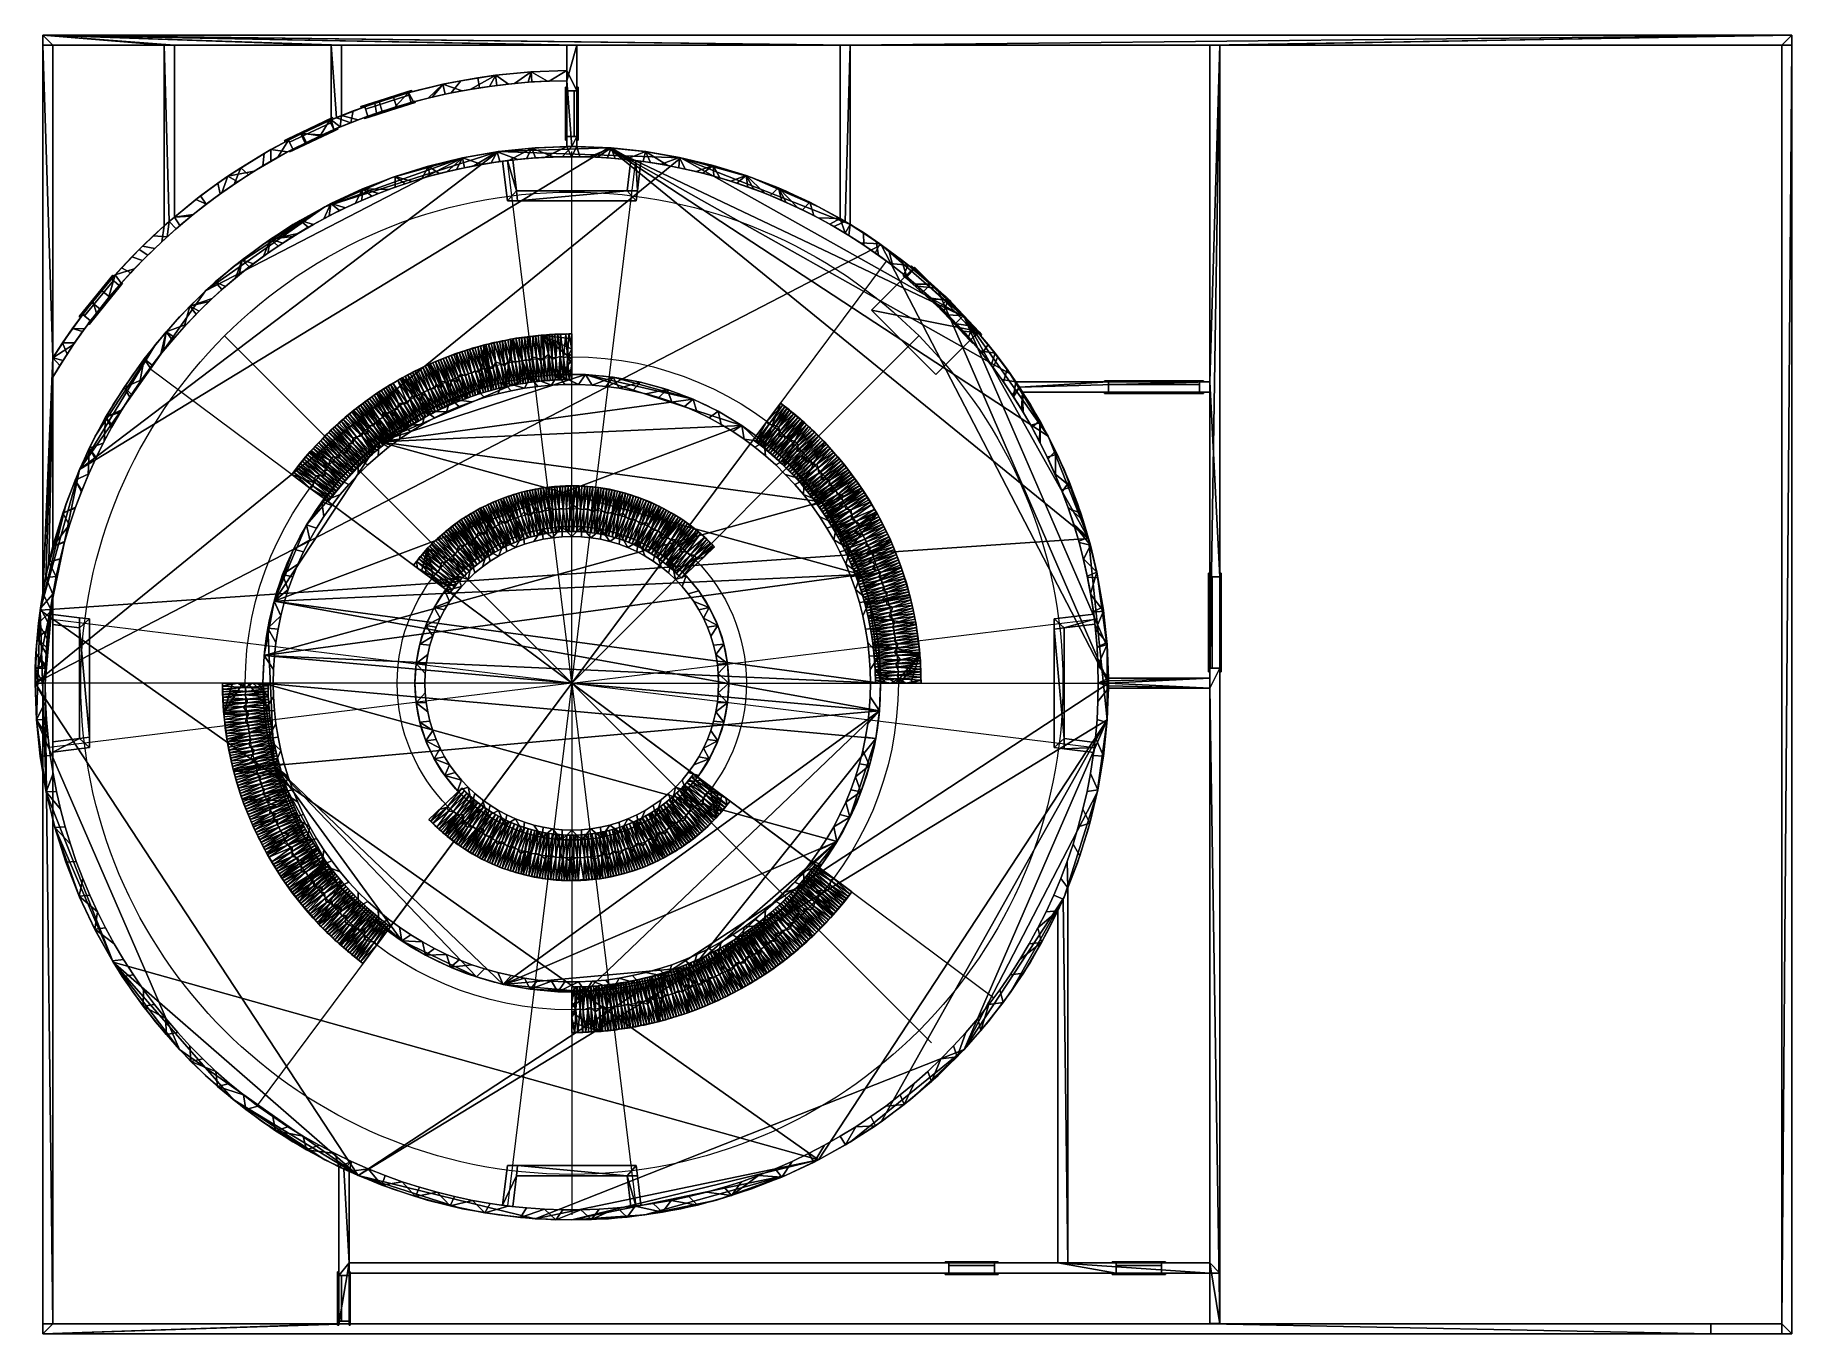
# Model space of a CAD drawing. Header units: inches. Extents: x -757 to 631, y -544 to 482.
import ezdxf

# ---------------------------------------------------------------- set-up
doc = ezdxf.new("R2010")
doc.units = ezdxf.units.IN
doc.header["$MEASUREMENT"] = 0
for name, color, linetype, lineweight in [('A-DETL', 90, 'Continuous', 9), ('A-DOOR', 31, 'Continuous', 13), ('A-DOOR-FRAM', 31, 'Continuous', 9), ('A-FLOR', 192, 'Continuous', 13), ('A-FLOR-LEVL', 51, 'Continuous', 9), ('A-WALL', 113, 'Continuous', 13)]:
    doc.layers.add(name, color=color, linetype=linetype, lineweight=lineweight)

# ---------------------------------------------------------------- blocks, each defined once
blk = doc.blocks.new('Single-Flush - 36_ x 84_-170492-_3D_')
at = {"layer": 'A-DOOR-FRAM'}
for p, q in [((-21, 4, 87), (-21, 4)), ((-21, 4, 87), (21, 4, 87)), ((21, 4), (21, 4, 87)), ((-21, -4, 87), (21, -4, 87)), ((-21, -4), (-21, -4, 87)), ((21, -4, 87), (21, -4))]:
    blk.add_line(p, q, dxfattribs=at)
at = {"layer": 'A-DOOR', "lineweight": 9}
mesh = blk.add_polyface(dxfattribs=at)
corners = [(18, 4), (-18, 4), (-18, 4, 84), (18, 4, 84)]
mesh.append_faces([[corners[k] for k in face] for face in [(0, 1, 2, 3)]])
mesh = blk.add_polyface(dxfattribs=at)
corners = [(18, 2, 84), (18, 4, 84), (-18, 4, 84), (-18, 2, 84)]
mesh.append_faces([[corners[k] for k in face] for face in [(0, 1, 2, 3)]])
mesh = blk.add_polyface(dxfattribs=at)
corners = [(-18, 2, 84), (-18, 4, 84), (-18, 4), (-18, 2)]
mesh.append_faces([[corners[k] for k in face] for face in [(0, 1, 2, 3)]])
mesh = blk.add_polyface(dxfattribs=at)
corners = [(18, 2), (-18, 2), (-18, 4), (18, 4)]
mesh.append_faces([[corners[k] for k in face] for face in [(0, 1, 2, 3)]])
mesh = blk.add_polyface(dxfattribs=at)
corners = [(-18, 2, 84), (-18, 2), (18, 2), (18, 2, 84)]
mesh.append_faces([[corners[k] for k in face] for face in [(0, 1, 2, 3)]])
mesh = blk.add_polyface(dxfattribs=at)
corners = [(18, 2), (18, 4), (18, 4, 84), (18, 2, 84)]
mesh.append_faces([[corners[k] for k in face] for face in [(0, 1, 2, 3)]])
at = {"layer": 'A-DOOR-FRAM'}
mesh = blk.add_polyface(dxfattribs=at)
corners = [(-21, 5, 87), (21, 5, 87), (21, 5), (18, 5), (18, 5, 84), (-18, 5, 84), (-18, 5), (-21, 5)]
mesh.append_faces([[corners[k] for k in face] for face in [(4, 1, 2, 3)]], dxfattribs={"vtx0": -1})
mesh.append_faces([[corners[k] for k in face] for face in [(7, 0, 5, 6)]], dxfattribs={"vtx1": -1})
mesh.append_faces([[corners[k] for k in face] for face in [(4, 5, 0, 1)]], dxfattribs={"vtx1": -1, "vtx3": -1})
mesh = blk.add_polyface(dxfattribs=at)
corners = [(-21, 5, 87), (-21, 4, 87), (21, 4, 87), (21, 5, 87)]
mesh.append_faces([[corners[k] for k in face] for face in [(0, 1, 2, 3)]])
mesh = blk.add_polyface(dxfattribs=at)
corners = [(-21, 5), (-18, 5), (-18, 4), (-21, 4)]
mesh.append_faces([[corners[k] for k in face] for face in [(3, 0, 1, 2)]])
mesh = blk.add_polyface(dxfattribs=at)
corners = [(-21, 5), (-21, 4), (-21, 4, 87), (-21, 5, 87)]
mesh.append_faces([[corners[k] for k in face] for face in [(0, 1, 2, 3)]])
mesh = blk.add_polyface(dxfattribs=at)
corners = [(-21, 4, 87), (-21, 4), (-18, 4), (-18, 4, 84), (18, 4, 84), (18, 4), (21, 4), (21, 4, 87)]
mesh.append_faces([[corners[k] for k in face] for face in [(3, 0, 1, 2)]], dxfattribs={"vtx0": -1})
mesh.append_faces([[corners[k] for k in face] for face in [(6, 7, 4, 5)]], dxfattribs={"vtx1": -1})
mesh.append_faces([[corners[k] for k in face] for face in [(3, 4, 7, 0)]], dxfattribs={"vtx1": -1, "vtx3": -1})
mesh = blk.add_polyface(dxfattribs=at)
corners = [(-18, 5, 84), (18, 5, 84), (18, 4, 84), (-18, 4, 84)]
mesh.append_faces([[corners[k] for k in face] for face in [(0, 1, 2, 3)]])
mesh = blk.add_polyface(dxfattribs=at)
corners = [(-18, 5, 84), (-18, 4, 84), (-18, 4), (-18, 5)]
mesh.append_faces([[corners[k] for k in face] for face in [(0, 1, 2, 3)]])
mesh = blk.add_polyface(dxfattribs=at)
corners = [(18, 5), (21, 5), (21, 4), (18, 4)]
mesh.append_faces([[corners[k] for k in face] for face in [(3, 0, 1, 2)]])
mesh = blk.add_polyface(dxfattribs=at)
corners = [(18, 5), (18, 4), (18, 4, 84), (18, 5, 84)]
mesh.append_faces([[corners[k] for k in face] for face in [(0, 1, 2, 3)]])
mesh = blk.add_polyface(dxfattribs=at)
corners = [(21, 5, 87), (21, 4, 87), (21, 4), (21, 5)]
mesh.append_faces([[corners[k] for k in face] for face in [(0, 1, 2, 3)]])
mesh = blk.add_polyface(dxfattribs=at)
corners = [(21, -4, 87), (21, -4), (18, -4), (18, -4, 84), (-18, -4, 84), (-18, -4), (-21, -4), (-21, -4, 87)]
mesh.append_faces([[corners[k] for k in face] for face in [(3, 0, 1, 2)]], dxfattribs={"vtx0": -1})
mesh.append_faces([[corners[k] for k in face] for face in [(6, 7, 4, 5)]], dxfattribs={"vtx1": -1})
mesh.append_faces([[corners[k] for k in face] for face in [(3, 4, 7, 0)]], dxfattribs={"vtx1": -1, "vtx3": -1})
mesh = blk.add_polyface(dxfattribs=at)
corners = [(21, -5, 87), (21, -4, 87), (-21, -4, 87), (-21, -5, 87)]
mesh.append_faces([[corners[k] for k in face] for face in [(0, 1, 2, 3)]])
mesh = blk.add_polyface(dxfattribs=at)
corners = [(-21, -5, 87), (-21, -4, 87), (-21, -4), (-21, -5)]
mesh.append_faces([[corners[k] for k in face] for face in [(0, 1, 2, 3)]])
mesh = blk.add_polyface(dxfattribs=at)
corners = [(-18, -5), (-21, -5), (-21, -4), (-18, -4)]
mesh.append_faces([[corners[k] for k in face] for face in [(3, 0, 1, 2)]])
mesh = blk.add_polyface(dxfattribs=at)
corners = [(21, -5, 87), (-21, -5, 87), (-21, -5), (-18, -5), (-18, -5, 84), (18, -5, 84), (18, -5), (21, -5)]
mesh.append_faces([[corners[k] for k in face] for face in [(4, 1, 2, 3)]], dxfattribs={"vtx0": -1})
mesh.append_faces([[corners[k] for k in face] for face in [(7, 0, 5, 6)]], dxfattribs={"vtx1": -1})
mesh.append_faces([[corners[k] for k in face] for face in [(4, 5, 0, 1)]], dxfattribs={"vtx1": -1, "vtx3": -1})
mesh = blk.add_polyface(dxfattribs=at)
corners = [(-18, -5), (-18, -4), (-18, -4, 84), (-18, -5, 84)]
mesh.append_faces([[corners[k] for k in face] for face in [(0, 1, 2, 3)]])
mesh = blk.add_polyface(dxfattribs=at)
corners = [(18, -5, 84), (-18, -5, 84), (-18, -4, 84), (18, -4, 84)]
mesh.append_faces([[corners[k] for k in face] for face in [(0, 1, 2, 3)]])
mesh = blk.add_polyface(dxfattribs=at)
corners = [(18, -5, 84), (18, -4, 84), (18, -4), (18, -5)]
mesh.append_faces([[corners[k] for k in face] for face in [(0, 1, 2, 3)]])
mesh = blk.add_polyface(dxfattribs=at)
corners = [(21, -5), (18, -5), (18, -4), (21, -4)]
mesh.append_faces([[corners[k] for k in face] for face in [(3, 0, 1, 2)]])
mesh = blk.add_polyface(dxfattribs=at)
corners = [(21, -5), (21, -4), (21, -4, 87), (21, -5, 87)]
mesh.append_faces([[corners[k] for k in face] for face in [(0, 1, 2, 3)]])
blk = doc.blocks.new('Single-Flush - 36_ x 84_-170567-_3D_')
at = {"layer": 'A-DOOR-FRAM'}
for p, q in [((-21, 4, 87), (-21, 4)), ((-21, 4, 87), (21, 4, 87)), ((21, 4), (21, 4, 87)), ((-21, -4, 87), (21, -4, 87)), ((-21, -4), (-21, -4, 87)), ((21, -4, 87), (21, -4))]:
    blk.add_line(p, q, dxfattribs=at)
at = {"layer": 'A-DOOR', "lineweight": 9}
mesh = blk.add_polyface(dxfattribs=at)
corners = [(18, 4), (-18, 4), (-18, 4, 84), (18, 4, 84)]
mesh.append_faces([[corners[k] for k in face] for face in [(0, 1, 2, 3)]])
mesh = blk.add_polyface(dxfattribs=at)
corners = [(18, 2, 84), (18, 4, 84), (-18, 4, 84), (-18, 2, 84)]
mesh.append_faces([[corners[k] for k in face] for face in [(0, 1, 2, 3)]])
mesh = blk.add_polyface(dxfattribs=at)
corners = [(-18, 2, 84), (-18, 4, 84), (-18, 4), (-18, 2)]
mesh.append_faces([[corners[k] for k in face] for face in [(0, 1, 2, 3)]])
mesh = blk.add_polyface(dxfattribs=at)
corners = [(18, 2), (-18, 2), (-18, 4), (18, 4)]
mesh.append_faces([[corners[k] for k in face] for face in [(0, 1, 2, 3)]])
mesh = blk.add_polyface(dxfattribs=at)
corners = [(-18, 2, 84), (-18, 2), (18, 2), (18, 2, 84)]
mesh.append_faces([[corners[k] for k in face] for face in [(0, 1, 2, 3)]])
mesh = blk.add_polyface(dxfattribs=at)
corners = [(18, 2), (18, 4), (18, 4, 84), (18, 2, 84)]
mesh.append_faces([[corners[k] for k in face] for face in [(0, 1, 2, 3)]])
at = {"layer": 'A-DOOR-FRAM'}
mesh = blk.add_polyface(dxfattribs=at)
corners = [(-21, 5, 87), (21, 5, 87), (21, 5), (18, 5), (18, 5, 84), (-18, 5, 84), (-18, 5), (-21, 5)]
mesh.append_faces([[corners[k] for k in face] for face in [(4, 1, 2, 3)]], dxfattribs={"vtx0": -1})
mesh.append_faces([[corners[k] for k in face] for face in [(7, 0, 5, 6)]], dxfattribs={"vtx1": -1})
mesh.append_faces([[corners[k] for k in face] for face in [(4, 5, 0, 1)]], dxfattribs={"vtx1": -1, "vtx3": -1})
mesh = blk.add_polyface(dxfattribs=at)
corners = [(-21, 5, 87), (-21, 4, 87), (21, 4, 87), (21, 5, 87)]
mesh.append_faces([[corners[k] for k in face] for face in [(0, 1, 2, 3)]])
mesh = blk.add_polyface(dxfattribs=at)
corners = [(-21, 5), (-18, 5), (-18, 4), (-21, 4)]
mesh.append_faces([[corners[k] for k in face] for face in [(3, 0, 1, 2)]])
mesh = blk.add_polyface(dxfattribs=at)
corners = [(-21, 5), (-21, 4), (-21, 4, 87), (-21, 5, 87)]
mesh.append_faces([[corners[k] for k in face] for face in [(0, 1, 2, 3)]])
mesh = blk.add_polyface(dxfattribs=at)
corners = [(-21, 4, 87), (-21, 4), (-18, 4), (-18, 4, 84), (18, 4, 84), (18, 4), (21, 4), (21, 4, 87)]
mesh.append_faces([[corners[k] for k in face] for face in [(3, 0, 1, 2)]], dxfattribs={"vtx0": -1})
mesh.append_faces([[corners[k] for k in face] for face in [(6, 7, 4, 5)]], dxfattribs={"vtx1": -1})
mesh.append_faces([[corners[k] for k in face] for face in [(3, 4, 7, 0)]], dxfattribs={"vtx1": -1, "vtx3": -1})
mesh = blk.add_polyface(dxfattribs=at)
corners = [(-18, 5, 84), (18, 5, 84), (18, 4, 84), (-18, 4, 84)]
mesh.append_faces([[corners[k] for k in face] for face in [(0, 1, 2, 3)]])
mesh = blk.add_polyface(dxfattribs=at)
corners = [(-18, 5, 84), (-18, 4, 84), (-18, 4), (-18, 5)]
mesh.append_faces([[corners[k] for k in face] for face in [(0, 1, 2, 3)]])
mesh = blk.add_polyface(dxfattribs=at)
corners = [(18, 5), (21, 5), (21, 4), (18, 4)]
mesh.append_faces([[corners[k] for k in face] for face in [(3, 0, 1, 2)]])
mesh = blk.add_polyface(dxfattribs=at)
corners = [(18, 5), (18, 4), (18, 4, 84), (18, 5, 84)]
mesh.append_faces([[corners[k] for k in face] for face in [(0, 1, 2, 3)]])
mesh = blk.add_polyface(dxfattribs=at)
corners = [(21, 5, 87), (21, 4, 87), (21, 4), (21, 5)]
mesh.append_faces([[corners[k] for k in face] for face in [(0, 1, 2, 3)]])
mesh = blk.add_polyface(dxfattribs=at)
corners = [(21, -4, 87), (21, -4), (18, -4), (18, -4, 84), (-18, -4, 84), (-18, -4), (-21, -4), (-21, -4, 87)]
mesh.append_faces([[corners[k] for k in face] for face in [(3, 0, 1, 2)]], dxfattribs={"vtx0": -1})
mesh.append_faces([[corners[k] for k in face] for face in [(6, 7, 4, 5)]], dxfattribs={"vtx1": -1})
mesh.append_faces([[corners[k] for k in face] for face in [(3, 4, 7, 0)]], dxfattribs={"vtx1": -1, "vtx3": -1})
mesh = blk.add_polyface(dxfattribs=at)
corners = [(21, -5, 87), (21, -4, 87), (-21, -4, 87), (-21, -5, 87)]
mesh.append_faces([[corners[k] for k in face] for face in [(0, 1, 2, 3)]])
mesh = blk.add_polyface(dxfattribs=at)
corners = [(-21, -5, 87), (-21, -4, 87), (-21, -4), (-21, -5)]
mesh.append_faces([[corners[k] for k in face] for face in [(0, 1, 2, 3)]])
mesh = blk.add_polyface(dxfattribs=at)
corners = [(-18, -5), (-21, -5), (-21, -4), (-18, -4)]
mesh.append_faces([[corners[k] for k in face] for face in [(3, 0, 1, 2)]])
mesh = blk.add_polyface(dxfattribs=at)
corners = [(21, -5, 87), (-21, -5, 87), (-21, -5), (-18, -5), (-18, -5, 84), (18, -5, 84), (18, -5), (21, -5)]
mesh.append_faces([[corners[k] for k in face] for face in [(4, 1, 2, 3)]], dxfattribs={"vtx0": -1})
mesh.append_faces([[corners[k] for k in face] for face in [(7, 0, 5, 6)]], dxfattribs={"vtx1": -1})
mesh.append_faces([[corners[k] for k in face] for face in [(4, 5, 0, 1)]], dxfattribs={"vtx1": -1, "vtx3": -1})
mesh = blk.add_polyface(dxfattribs=at)
corners = [(-18, -5), (-18, -4), (-18, -4, 84), (-18, -5, 84)]
mesh.append_faces([[corners[k] for k in face] for face in [(0, 1, 2, 3)]])
mesh = blk.add_polyface(dxfattribs=at)
corners = [(18, -5, 84), (-18, -5, 84), (-18, -4, 84), (18, -4, 84)]
mesh.append_faces([[corners[k] for k in face] for face in [(0, 1, 2, 3)]])
mesh = blk.add_polyface(dxfattribs=at)
corners = [(18, -5, 84), (18, -4, 84), (18, -4), (18, -5)]
mesh.append_faces([[corners[k] for k in face] for face in [(0, 1, 2, 3)]])
mesh = blk.add_polyface(dxfattribs=at)
corners = [(21, -5), (18, -5), (18, -4), (21, -4)]
mesh.append_faces([[corners[k] for k in face] for face in [(3, 0, 1, 2)]])
mesh = blk.add_polyface(dxfattribs=at)
corners = [(21, -5), (21, -4), (21, -4, 87), (21, -5, 87)]
mesh.append_faces([[corners[k] for k in face] for face in [(0, 1, 2, 3)]])
blk = doc.blocks.new('Single-Flush - 36_ x 84_-170596-_3D_')
at = {"layer": 'A-DOOR-FRAM'}
for p, q in [((-21, 4, 87), (21, 4, 87)), ((-21, 4), (-21, 4, 87)), ((21, 4, 87), (21, 4)), ((-21, -4, 87), (-21, -4)), ((-21, -4, 87), (21, -4, 87)), ((21, -4), (21, -4, 87))]:
    blk.add_line(p, q, dxfattribs=at)
at = {"layer": 'A-DOOR', "lineweight": 9}
mesh = blk.add_polyface(dxfattribs=at)
corners = [(18, -2), (-18, -2), (-18, -2, 84), (18, -2, 84)]
mesh.append_faces([[corners[k] for k in face] for face in [(0, 1, 2, 3)]])
mesh = blk.add_polyface(dxfattribs=at)
corners = [(-18, -4, 84), (18, -4, 84), (18, -2, 84), (-18, -2, 84)]
mesh.append_faces([[corners[k] for k in face] for face in [(0, 1, 2, 3)]])
mesh = blk.add_polyface(dxfattribs=at)
corners = [(-18, -4), (-18, -4, 84), (-18, -2, 84), (-18, -2)]
mesh.append_faces([[corners[k] for k in face] for face in [(0, 1, 2, 3)]])
mesh = blk.add_polyface(dxfattribs=at)
corners = [(18, -2), (18, -4), (-18, -4), (-18, -2)]
mesh.append_faces([[corners[k] for k in face] for face in [(2, 3, 0, 1)]])
mesh = blk.add_polyface(dxfattribs=at)
corners = [(18, -4, 84), (-18, -4, 84), (-18, -4), (18, -4)]
mesh.append_faces([[corners[k] for k in face] for face in [(1, 2, 3, 0)]])
mesh = blk.add_polyface(dxfattribs=at)
corners = [(18, -4, 84), (18, -4), (18, -2), (18, -2, 84)]
mesh.append_faces([[corners[k] for k in face] for face in [(0, 1, 2, 3)]])
at = {"layer": 'A-DOOR-FRAM'}
mesh = blk.add_polyface(dxfattribs=at)
corners = [(21, 5, 87), (21, 5), (18, 5), (18, 5, 84), (-18, 5, 84), (-18, 5), (-21, 5), (-21, 5, 87)]
mesh.append_faces([[corners[k] for k in face] for face in [(3, 0, 1, 2)]], dxfattribs={"vtx0": -1})
mesh.append_faces([[corners[k] for k in face] for face in [(0, 3, 4, 7)]], dxfattribs={"vtx0": -1, "vtx2": -1})
mesh.append_faces([[corners[k] for k in face] for face in [(6, 7, 4, 5)]], dxfattribs={"vtx1": -1})
mesh = blk.add_polyface(dxfattribs=at)
corners = [(-21, 4, 87), (21, 4, 87), (21, 5, 87), (-21, 5, 87)]
mesh.append_faces([[corners[k] for k in face] for face in [(0, 1, 2, 3)]])
mesh = blk.add_polyface(dxfattribs=at)
corners = [(-21, 4), (-21, 4, 87), (-21, 5, 87), (-21, 5)]
mesh.append_faces([[corners[k] for k in face] for face in [(0, 1, 2, 3)]])
mesh = blk.add_polyface(dxfattribs=at)
corners = [(-18, 5), (-18, 4), (-21, 4), (-21, 5)]
mesh.append_faces([[corners[k] for k in face] for face in [(3, 0, 1, 2)]])
mesh = blk.add_polyface(dxfattribs=at)
corners = [(21, 4, 87), (-21, 4, 87), (-21, 4), (-18, 4), (-18, 4, 84), (18, 4, 84), (18, 4), (21, 4)]
mesh.append_faces([[corners[k] for k in face] for face in [(4, 1, 2, 3)]], dxfattribs={"vtx0": -1})
mesh.append_faces([[corners[k] for k in face] for face in [(1, 4, 5, 0)]], dxfattribs={"vtx0": -1, "vtx2": -1})
mesh.append_faces([[corners[k] for k in face] for face in [(7, 0, 5, 6)]], dxfattribs={"vtx1": -1})
mesh = blk.add_polyface(dxfattribs=at)
corners = [(-18, 4, 84), (-18, 4), (-18, 5), (-18, 5, 84)]
mesh.append_faces([[corners[k] for k in face] for face in [(0, 1, 2, 3)]])
mesh = blk.add_polyface(dxfattribs=at)
corners = [(18, 5, 84), (18, 4, 84), (-18, 4, 84), (-18, 5, 84)]
mesh.append_faces([[corners[k] for k in face] for face in [(2, 3, 0, 1)]])
mesh = blk.add_polyface(dxfattribs=at)
corners = [(18, 4), (18, 4, 84), (18, 5, 84), (18, 5)]
mesh.append_faces([[corners[k] for k in face] for face in [(0, 1, 2, 3)]])
mesh = blk.add_polyface(dxfattribs=at)
corners = [(21, 5), (21, 4), (18, 4), (18, 5)]
mesh.append_faces([[corners[k] for k in face] for face in [(3, 0, 1, 2)]])
mesh = blk.add_polyface(dxfattribs=at)
corners = [(21, 4, 87), (21, 4), (21, 5), (21, 5, 87)]
mesh.append_faces([[corners[k] for k in face] for face in [(0, 1, 2, 3)]])
mesh = blk.add_polyface(dxfattribs=at)
corners = [(-21, -4, 87), (21, -4, 87), (21, -4), (18, -4), (18, -4, 84), (-18, -4, 84), (-18, -4), (-21, -4)]
mesh.append_faces([[corners[k] for k in face] for face in [(4, 1, 2, 3)]], dxfattribs={"vtx0": -1})
mesh.append_faces([[corners[k] for k in face] for face in [(1, 4, 5, 0)]], dxfattribs={"vtx0": -1, "vtx2": -1})
mesh.append_faces([[corners[k] for k in face] for face in [(7, 0, 5, 6)]], dxfattribs={"vtx1": -1})
mesh = blk.add_polyface(dxfattribs=at)
corners = [(21, -4, 87), (-21, -4, 87), (-21, -5, 87), (21, -5, 87)]
mesh.append_faces([[corners[k] for k in face] for face in [(0, 1, 2, 3)]])
mesh = blk.add_polyface(dxfattribs=at)
corners = [(-21, -5), (-21, -4), (-18, -4), (-18, -5)]
mesh.append_faces([[corners[k] for k in face] for face in [(3, 0, 1, 2)]])
mesh = blk.add_polyface(dxfattribs=at)
corners = [(-21, -4, 87), (-21, -4), (-21, -5), (-21, -5, 87)]
mesh.append_faces([[corners[k] for k in face] for face in [(0, 1, 2, 3)]])
mesh = blk.add_polyface(dxfattribs=at)
corners = [(-21, -5, 87), (-21, -5), (-18, -5), (-18, -5, 84), (18, -5, 84), (18, -5), (21, -5), (21, -5, 87)]
mesh.append_faces([[corners[k] for k in face] for face in [(3, 0, 1, 2)]], dxfattribs={"vtx0": -1})
mesh.append_faces([[corners[k] for k in face] for face in [(0, 3, 4, 7)]], dxfattribs={"vtx0": -1, "vtx2": -1})
mesh.append_faces([[corners[k] for k in face] for face in [(6, 7, 4, 5)]], dxfattribs={"vtx1": -1})
mesh = blk.add_polyface(dxfattribs=at)
corners = [(-18, -5, 84), (-18, -4, 84), (18, -4, 84), (18, -5, 84)]
mesh.append_faces([[corners[k] for k in face] for face in [(2, 3, 0, 1)]])
mesh = blk.add_polyface(dxfattribs=at)
corners = [(-18, -4), (-18, -4, 84), (-18, -5, 84), (-18, -5)]
mesh.append_faces([[corners[k] for k in face] for face in [(0, 1, 2, 3)]])
mesh = blk.add_polyface(dxfattribs=at)
corners = [(18, -5), (18, -4), (21, -4), (21, -5)]
mesh.append_faces([[corners[k] for k in face] for face in [(3, 0, 1, 2)]])
mesh = blk.add_polyface(dxfattribs=at)
corners = [(18, -4, 84), (18, -4), (18, -5), (18, -5, 84)]
mesh.append_faces([[corners[k] for k in face] for face in [(0, 1, 2, 3)]])
mesh = blk.add_polyface(dxfattribs=at)
corners = [(21, -4), (21, -4, 87), (21, -5, 87), (21, -5)]
mesh.append_faces([[corners[k] for k in face] for face in [(0, 1, 2, 3)]])
blk = doc.blocks.new('Single-Flush - 36_ x 84_-170948-_3D_')
at = {"layer": 'A-DOOR-FRAM'}
for p, q in [((-21, 4, 87), (21, 4, 87)), ((-21, 4), (-21, 4, 87)), ((21, 4, 87), (21, 4)), ((-21, -4, 87), (-21, -4)), ((-21, -4, 87), (21, -4, 87)), ((21, -4), (21, -4, 87))]:
    blk.add_line(p, q, dxfattribs=at)
at = {"layer": 'A-DOOR', "lineweight": 9}
mesh = blk.add_polyface(dxfattribs=at)
corners = [(18, -2), (-18, -2), (-18, -2, 84), (18, -2, 84)]
mesh.append_faces([[corners[k] for k in face] for face in [(0, 1, 2, 3)]])
mesh = blk.add_polyface(dxfattribs=at)
corners = [(-18, -4, 84), (18, -4, 84), (18, -2, 84), (-18, -2, 84)]
mesh.append_faces([[corners[k] for k in face] for face in [(0, 1, 2, 3)]])
mesh = blk.add_polyface(dxfattribs=at)
corners = [(-18, -4), (-18, -4, 84), (-18, -2, 84), (-18, -2)]
mesh.append_faces([[corners[k] for k in face] for face in [(0, 1, 2, 3)]])
mesh = blk.add_polyface(dxfattribs=at)
corners = [(18, -2), (18, -4), (-18, -4), (-18, -2)]
mesh.append_faces([[corners[k] for k in face] for face in [(2, 3, 0, 1)]])
mesh = blk.add_polyface(dxfattribs=at)
corners = [(18, -4, 84), (-18, -4, 84), (-18, -4), (18, -4)]
mesh.append_faces([[corners[k] for k in face] for face in [(1, 2, 3, 0)]])
mesh = blk.add_polyface(dxfattribs=at)
corners = [(18, -2, 84), (18, -4, 84), (18, -4), (18, -2)]
mesh.append_faces([[corners[k] for k in face] for face in [(2, 3, 0, 1)]])
at = {"layer": 'A-DOOR-FRAM'}
mesh = blk.add_polyface(dxfattribs=at)
corners = [(21, 5, 87), (21, 5), (18, 5), (18, 5, 84), (-18, 5, 84), (-18, 5), (-21, 5), (-21, 5, 87)]
mesh.append_faces([[corners[k] for k in face] for face in [(3, 0, 1, 2)]], dxfattribs={"vtx0": -1})
mesh.append_faces([[corners[k] for k in face] for face in [(0, 3, 4, 7)]], dxfattribs={"vtx0": -1, "vtx2": -1})
mesh.append_faces([[corners[k] for k in face] for face in [(6, 7, 4, 5)]], dxfattribs={"vtx1": -1})
mesh = blk.add_polyface(dxfattribs=at)
corners = [(-21, 4, 87), (21, 4, 87), (21, 5, 87), (-21, 5, 87)]
mesh.append_faces([[corners[k] for k in face] for face in [(0, 1, 2, 3)]])
mesh = blk.add_polyface(dxfattribs=at)
corners = [(-21, 4), (-21, 4, 87), (-21, 5, 87), (-21, 5)]
mesh.append_faces([[corners[k] for k in face] for face in [(0, 1, 2, 3)]])
mesh = blk.add_polyface(dxfattribs=at)
corners = [(-18, 5), (-18, 4), (-21, 4), (-21, 5)]
mesh.append_faces([[corners[k] for k in face] for face in [(3, 0, 1, 2)]])
mesh = blk.add_polyface(dxfattribs=at)
corners = [(21, 4, 87), (-21, 4, 87), (-21, 4), (-18, 4), (-18, 4, 84), (18, 4, 84), (18, 4), (21, 4)]
mesh.append_faces([[corners[k] for k in face] for face in [(4, 1, 2, 3)]], dxfattribs={"vtx0": -1})
mesh.append_faces([[corners[k] for k in face] for face in [(1, 4, 5, 0)]], dxfattribs={"vtx0": -1, "vtx2": -1})
mesh.append_faces([[corners[k] for k in face] for face in [(7, 0, 5, 6)]], dxfattribs={"vtx1": -1})
mesh = blk.add_polyface(dxfattribs=at)
corners = [(-18, 5, 84), (-18, 4, 84), (-18, 4), (-18, 5)]
mesh.append_faces([[corners[k] for k in face] for face in [(3, 0, 1, 2)]])
mesh = blk.add_polyface(dxfattribs=at)
corners = [(18, 5, 84), (18, 4, 84), (-18, 4, 84), (-18, 5, 84)]
mesh.append_faces([[corners[k] for k in face] for face in [(2, 3, 0, 1)]])
mesh = blk.add_polyface(dxfattribs=at)
corners = [(18, 4), (18, 4, 84), (18, 5, 84), (18, 5)]
mesh.append_faces([[corners[k] for k in face] for face in [(0, 1, 2, 3)]])
mesh = blk.add_polyface(dxfattribs=at)
corners = [(21, 5), (21, 4), (18, 4), (18, 5)]
mesh.append_faces([[corners[k] for k in face] for face in [(3, 0, 1, 2)]])
mesh = blk.add_polyface(dxfattribs=at)
corners = [(21, 5, 87), (21, 4, 87), (21, 4), (21, 5)]
mesh.append_faces([[corners[k] for k in face] for face in [(2, 3, 0, 1)]])
mesh = blk.add_polyface(dxfattribs=at)
corners = [(-21, -4, 87), (21, -4, 87), (21, -4), (18, -4), (18, -4, 84), (-18, -4, 84), (-18, -4), (-21, -4)]
mesh.append_faces([[corners[k] for k in face] for face in [(4, 1, 2, 3)]], dxfattribs={"vtx0": -1})
mesh.append_faces([[corners[k] for k in face] for face in [(1, 4, 5, 0)]], dxfattribs={"vtx0": -1, "vtx2": -1})
mesh.append_faces([[corners[k] for k in face] for face in [(7, 0, 5, 6)]], dxfattribs={"vtx1": -1})
mesh = blk.add_polyface(dxfattribs=at)
corners = [(21, -4, 87), (-21, -4, 87), (-21, -5, 87), (21, -5, 87)]
mesh.append_faces([[corners[k] for k in face] for face in [(0, 1, 2, 3)]])
mesh = blk.add_polyface(dxfattribs=at)
corners = [(-21, -5), (-21, -4), (-18, -4), (-18, -5)]
mesh.append_faces([[corners[k] for k in face] for face in [(3, 0, 1, 2)]])
mesh = blk.add_polyface(dxfattribs=at)
corners = [(-21, -4, 87), (-21, -4), (-21, -5), (-21, -5, 87)]
mesh.append_faces([[corners[k] for k in face] for face in [(0, 1, 2, 3)]])
mesh = blk.add_polyface(dxfattribs=at)
corners = [(-21, -5, 87), (-21, -5), (-18, -5), (-18, -5, 84), (18, -5, 84), (18, -5), (21, -5), (21, -5, 87)]
mesh.append_faces([[corners[k] for k in face] for face in [(3, 0, 1, 2)]], dxfattribs={"vtx0": -1})
mesh.append_faces([[corners[k] for k in face] for face in [(0, 3, 4, 7)]], dxfattribs={"vtx0": -1, "vtx2": -1})
mesh.append_faces([[corners[k] for k in face] for face in [(6, 7, 4, 5)]], dxfattribs={"vtx1": -1})
mesh = blk.add_polyface(dxfattribs=at)
corners = [(-18, -5, 84), (-18, -4, 84), (18, -4, 84), (18, -5, 84)]
mesh.append_faces([[corners[k] for k in face] for face in [(2, 3, 0, 1)]])
mesh = blk.add_polyface(dxfattribs=at)
corners = [(-18, -5), (-18, -4), (-18, -4, 84), (-18, -5, 84)]
mesh.append_faces([[corners[k] for k in face] for face in [(3, 0, 1, 2)]])
mesh = blk.add_polyface(dxfattribs=at)
corners = [(18, -5), (18, -4), (21, -4), (21, -5)]
mesh.append_faces([[corners[k] for k in face] for face in [(3, 0, 1, 2)]])
mesh = blk.add_polyface(dxfattribs=at)
corners = [(18, -4, 84), (18, -4), (18, -5), (18, -5, 84)]
mesh.append_faces([[corners[k] for k in face] for face in [(0, 1, 2, 3)]])
mesh = blk.add_polyface(dxfattribs=at)
corners = [(21, -5), (21, -4), (21, -4, 87), (21, -5, 87)]
mesh.append_faces([[corners[k] for k in face] for face in [(2, 3, 0, 1)]])
blk = doc.blocks.new('Ramp - Ramp-172761-_3D_')
at = {"layer": 'A-FLOR-LEVL'}
mesh = blk.add_polyface(dxfattribs=at)
corners = [(-333.4, -270.1, 12), (-322.8, -269.8, 12), (-312.2, -269.1, 12), (-301.6, -268, 12), (-291.1, -266.3, 12), (-280.7, -264.2, 12), (-270.4, -261.7, 12), (-260.2, -258.6, 12), (-250.1, -255.2, 12), (-240.3, -251.3, 12), (-230.6, -246.9, 12), (-221.1, -242.2, 12), (-211.8, -237, 12), (-202.7, -231.4, 12), (-193.9, -225.4, 12), (-185.4, -219, 12), (-177.2, -212.3, 12), (-169.3, -205.2, 12), (-161.7, -197.8, 12), (-154.4, -190, 12), (-147.5, -181.9, 12), (-141, -173.5, 12), (-112.1, -195, 12), (-126.9, -213.1, 12), (-143.1, -229.9, 12), (-160.6, -245.3, 12), (-179.4, -259.1, 12), (-199.3, -271.3, 12), (-220.2, -281.8, 12), (-241.8, -290.4, 12), (-264.1, -297.3, 12), (-287, -302.1, 12), (-310.1, -305.1, 12), (-333.4, -306.1, 12), (-333.4, -302.1, 12), (-333.4, -298.1, 12), (-333.4, -294.1, 12), (-333.4, -290.1, 12), (-333.4, -286.1, 12), (-333.4, -282.1, 12), (-333.4, -278.1, 12), (-333.4, -274.1, 12)]
mesh.append_faces([[corners[k] for k in face] for face in [(3, 32, 2), (9, 29, 8), (12, 27, 11), (20, 23, 19), (18, 24, 17), (7, 30, 6)]], dxfattribs={"vtx0": -1, "vtx1": -1})
mesh.append_faces([[corners[k] for k in face] for face in [(5, 30, 31, 4), (30, 5, 6), (38, 1, 2), (25, 15, 16, 24), (24, 16, 17)]], dxfattribs={"vtx0": -1, "vtx2": -1})
mesh.append_faces([[corners[k] for k in face] for face in [(32, 37, 38, 2)]], dxfattribs={"vtx0": -1, "vtx2": -1, "vtx3": -1})
mesh.append_faces([[corners[k] for k in face] for face in [(1, 38, 39, 40)]], dxfattribs={"vtx0": -1, "vtx3": -1})
mesh.append_faces([[corners[k] for k in face] for face in [(36, 37, 32, 35), (13, 14, 26)]], dxfattribs={"vtx1": -1, "vtx2": -1})
mesh.append_faces([[corners[k] for k in face] for face in [(29, 30, 7, 8), (28, 29, 9, 10), (31, 32, 3, 4), (27, 28, 10, 11), (26, 27, 12, 13), (14, 15, 25, 26), (23, 24, 18, 19)]], dxfattribs={"vtx1": -1, "vtx3": -1})
mesh.append_faces([[corners[k] for k in face] for face in [(41, 0, 1, 40)]], dxfattribs={"vtx2": -1})
mesh.append_faces([[corners[k] for k in face] for face in [(32, 33, 34, 35), (20, 21, 22, 23)]], dxfattribs={"vtx3": -1})
mesh = blk.add_polyface(dxfattribs=at)
corners = [(-141, -173.5, 12), (-147.5, -181.9, 12), (-154.4, -190, 12), (-161.7, -197.8, 12), (-169.3, -205.2, 12), (-177.2, -212.3, 12), (-185.4, -219, 12), (-193.9, -225.4, 12), (-202.7, -231.4, 12), (-211.8, -237, 12), (-221.1, -242.2, 12), (-230.6, -246.9, 12), (-240.3, -251.3, 12), (-250.1, -255.2, 12), (-260.2, -258.6, 12), (-270.4, -261.7, 12), (-280.7, -264.2, 12), (-291.1, -266.3, 12), (-301.6, -268, 12), (-312.2, -269.1, 12), (-322.8, -269.8, 12), (-333.4, -270.1, 12), (-324.8, -269.9, 13.4), (-316.3, -269.5, 14.8), (-307.7, -268.7, 16.2), (-299.2, -267.6, 17.5), (-290.7, -266.3, 18.9), (-282.3, -264.6, 20.3), (-273.9, -262.6, 21.7), (-265.7, -260.3, 23.1), (-257.5, -257.7, 24.5), (-249.4, -254.9, 25.8), (-241.4, -251.7, 27.2), (-233.5, -248.3, 28.6), (-225.8, -244.6, 30), (-218.2, -240.6, 31.4), (-210.7, -236.3, 32.8), (-203.4, -231.8, 34.2), (-196.3, -227, 35.5), (-189.3, -222, 36.9), (-182.6, -216.7, 38.3), (-176, -211.2, 39.7), (-169.6, -205.5, 41.1), (-163.4, -199.5, 42.5), (-157.5, -193.3, 43.8), (-151.7, -186.9, 45.2), (-146.3, -180.3, 46.6), (-141, -173.5, 48), (-265.3, -260.1, 12), (-275.5, -262.9, 12), (-285.9, -265.3, 12), (-296.4, -267.1, 12), (-306.9, -268.6, 12), (-317.5, -269.5, 12), (-327.7, -270, 12), (-320.5, -269.7, 14.1), (-312, -269.1, 15.5), (-303.5, -268.2, 16.8), (-318.4, -269.6, 14.4), (-299, -267.6, 12), (-309.5, -268.9, 12), (-314.8, -269.3, 12), (-325.2, -269.9, 12), (-322.7, -269.8, 13.7), (-316.2, -269.4, 12), (-324, -269.9, 12), (-286.5, -265.4, 19.6), (-295, -266.9, 18.2), (-327.7, -270, 12.9), (-304.3, -268.3, 12), (-314.1, -269.3, 15.1), (-323.8, -269.9, 13.6), (-309.8, -268.9, 15.8), (-320.1, -269.7, 12), (-326.3, -270, 13.2), (-321.5, -269.8, 12), (-318.8, -269.6, 12), (-325.5, -269.9, 13.3), (-321.6, -269.8, 13.9), (-326.4, -269.9, 12), (-327, -270, 13), (-327, -269.9, 12)]
mesh.append_faces([[corners[k] for k in face] for face in [(0, 46, 47)]], dxfattribs={"vtx0": -1})
mesh.append_faces([[corners[k] for k in face] for face in [(61, 70, 19), (57, 69, 24), (39, 7, 38), (3, 44, 2), (5, 41, 4), (58, 76, 55), (78, 75, 63), (1, 46, 0), (10, 35, 9), (80, 81, 68), (54, 68, 81), (51, 67, 17), (65, 71, 20), (33, 12, 32), (19, 56, 60), (32, 12, 31), (72, 60, 56), (31, 13, 30), (66, 50, 26), (29, 15, 28), (28, 49, 27), (70, 61, 23), (73, 55, 76), (67, 51, 25), (20, 63, 75), (14, 30, 13), (49, 28, 15), (12, 33, 11), (63, 20, 71)]], dxfattribs={"vtx0": -1, "vtx1": -1})
mesh.append_faces([[corners[k] for k in face] for face in [(77, 62, 79), (2, 44, 45), (4, 42, 43), (40, 5, 6), (36, 8, 9), (10, 34, 35), (27, 49, 16), (24, 69, 52), (26, 50, 17), (27, 16, 50), (57, 18, 69), (19, 70, 56), (65, 22, 71)]], dxfattribs={"vtx0": -1, "vtx2": -1})
mesh.append_faces([[corners[k] for k in face] for face in [(66, 27, 50), (45, 46, 1), (43, 44, 3), (52, 60, 24), (40, 41, 5), (41, 42, 4), (37, 38, 8), (57, 25, 18), (59, 18, 25, 51), (79, 81, 80), (39, 40, 6), (64, 53, 23), (36, 37, 8), (1, 2, 45), (73, 75, 55), (72, 24, 60), (3, 4, 43), (74, 77, 79, 80), (6, 7, 39), (7, 8, 38), (78, 55, 75), (35, 36, 9), (77, 22, 62), (61, 64, 23), (58, 23, 53), (33, 34, 11), (53, 76, 58), (29, 30, 14), (48, 15, 29, 14), (12, 13, 31), (67, 26, 17), (65, 62, 22), (10, 11, 34)]], dxfattribs={"vtx1": -1, "vtx2": -1})
mesh.append_faces([[corners[k] for k in face] for face in [(54, 21, 68)]], dxfattribs={"vtx2": -1})
mesh = blk.add_polyface(dxfattribs=at)
corners = [(-156, -191.7, 44.2), (-142.2, -206.1, 44), (-141.3, -202.9, 44.4), (-131.2, -193.8, 46.4), (-130.2, -191.7, 46.8), (-146.3, -180.3, 46.6), (-161.9, -198, 42.8), (-150.3, -207.7, 43), (-160.4, -196.4, 43.2), (-138.8, -193.7, 45.7), (-149, -183.6, 45.9), (-150.4, -185.3, 45.6), (-113.5, -196.8, 47.7), (-126.6, -184.3, 48), (-129.1, -185.9, 47.6), (-143.6, -176.9, 47.3), (-144.9, -178.6, 47), (-129.3, -189.5, 47.1), (-145.4, -209.3, 43.3), (-159, -194.9, 43.5), (-134.9, -194.2, 46.1), (-120.4, -205.5, 46.1), (-118.9, -203.8, 46.4), (-143.6, -207.9, 43.7), (-157.5, -193.3, 43.8), (-121.8, -207.2, 45.8), (-149.4, -211.8, 42.6), (-140.5, -198.8, 45), (-124.6, -210.5, 45.2), (-137.8, -197.4, 45.4), (-163.4, -199.5, 42.5), (-152.6, -213, 42.2), (-165, -201, 42.1), (-114.8, -198.5, 47.4), (-116.2, -200.3, 47.1), (-142.3, -175.2, 47.7), (-117.5, -202, 46.8), (-147.6, -182, 46.3), (-154.6, -190.1, 44.5), (-151.7, -186.9, 45.2), (-123.2, -208.9, 45.5), (-153.2, -188.5, 44.9), (-136.7, -204.5, 44.7), (-126.1, -212.2, 44.9), (-156.5, -211.7, 41.9), (-166.5, -202.5, 41.8), (-112.1, -195, 48), (-141, -173.5, 48)]
mesh.append_faces([[corners[k] for k in face] for face in [(13, 12, 46), (35, 13, 47)]], dxfattribs={"vtx0": -1})
mesh.append_faces([[corners[k] for k in face] for face in [(6, 7, 8), (30, 26, 6), (39, 29, 11), (37, 3, 5), (34, 4, 36), (36, 3, 22)]], dxfattribs={"vtx0": -1, "vtx1": -1})
mesh.append_faces([[corners[k] for k in face] for face in [(0, 1, 2), (3, 4, 5), (12, 13, 14), (3, 20, 21), (14, 15, 17), (25, 20, 9), (6, 26, 7), (27, 28, 29), (17, 33, 14), (4, 34, 17), (13, 35, 14), (4, 3, 36), (3, 37, 20), (29, 39, 27), (9, 29, 40), (42, 43, 27), (42, 38, 2), (18, 8, 7), (18, 23, 19), (9, 11, 29), (10, 9, 20), (4, 17, 16), (42, 27, 41), (23, 1, 24)]], dxfattribs={"vtx0": -1, "vtx1": -1, "vtx2": -1})
mesh.append_faces([[corners[k] for k in face] for face in [(9, 10, 11), (18, 19, 8), (3, 21, 22), (23, 24, 19), (31, 30, 32), (4, 16, 5), (14, 33, 12), (2, 38, 0), (27, 39, 41), (42, 41, 38), (44, 32, 45)]], dxfattribs={"vtx0": -1, "vtx2": -1})
mesh.append_faces([[corners[k] for k in face] for face in [(15, 16, 17), (40, 25, 9), (0, 24, 1), (37, 10, 20), (25, 21, 20), (28, 40, 29), (34, 33, 17), (35, 15, 14)]], dxfattribs={"vtx1": -1, "vtx2": -1})
mesh = blk.add_polyface(dxfattribs=at)
corners = [(-112.1, -195, 48), (-112.1, -195, 12), (-141, -173.5, 12), (-141, -173.5, 48)]
mesh.append_faces([[corners[k] for k in face] for face in [(0, 1, 2, 3)]])
mesh = blk.add_polyface(dxfattribs=at)
corners = [(-333.4, -306.1, 12), (-310.1, -305.1, 12), (-287, -302.1, 12), (-264.1, -297.3, 12), (-241.8, -290.4, 12), (-220.2, -281.8, 12), (-199.3, -271.3, 12), (-179.4, -259.1, 12), (-160.6, -245.3, 12), (-143.1, -229.9, 12), (-126.9, -213.1, 12), (-112.1, -195, 12), (-112.1, -195, 48), (-117.5, -202, 46.8), (-123.2, -208.9, 45.5), (-129, -215.5, 44.3), (-135.1, -222, 43), (-141.3, -228.3, 41.8), (-147.8, -234.3, 40.6), (-154.4, -240.2, 39.3), (-161.2, -245.8, 38.1), (-168.3, -251.2, 36.8), (-175.4, -256.4, 35.6), (-182.8, -261.3, 34.3), (-190.3, -266.1, 33.1), (-197.9, -270.5, 31.9), (-205.7, -274.7, 30.6), (-213.6, -278.7, 29.4), (-221.6, -282.4, 28.1), (-229.8, -285.9, 26.9), (-238, -289.1, 25.7), (-246.4, -292, 24.4), (-254.8, -294.7, 23.2), (-263.4, -297, 21.9), (-272, -299.2, 20.7), (-280.6, -301, 19.4), (-289.3, -302.5, 18.2), (-298.1, -303.8, 17), (-306.9, -304.8, 15.7), (-315.7, -305.5, 14.5), (-324.6, -305.9, 13.2), (-320.2, -305.5, 12), (-298.5, -303.6, 12), (-275.6, -299.7, 12), (-253, -293.8, 12), (-311.3, -305.2, 15.1), (-315.1, -305.3, 12), (-326.8, -305.8, 12), (-304.3, -304.4, 12), (-323.5, -305.7, 12), (-325.1, -305.7, 12), (-302.5, -304.3, 16.3), (-320.1, -305.7, 13.9), (-330.1, -306, 12.5), (-322.4, -305.8, 13.6), (-327.3, -306, 12.9), (-326, -306, 13), (-321.8, -305.6, 12), (-330.1, -305.9, 12), (-328.4, -305.9, 12), (-327.6, -305.8, 12), (-328.7, -306, 12.7), (-329.3, -305.9, 12), (-329.4, -306, 12.6)]
mesh.append_faces([[corners[k] for k in face] for face in [(50, 56, 47), (39, 46, 45), (51, 42, 37), (37, 42, 36), (31, 4, 30), (56, 50, 40), (33, 44, 32), (26, 6, 25), (42, 51, 48), (22, 7, 21), (17, 9, 16), (16, 10, 15), (15, 10, 14)]], dxfattribs={"vtx0": -1, "vtx1": -1})
mesh.append_faces([[corners[k] for k in face] for face in [(45, 46, 1), (49, 54, 40), (40, 50, 49), (36, 42, 2), (34, 43, 3), (59, 55, 61), (3, 33, 34), (39, 41, 46), (43, 34, 35), (48, 51, 38), (5, 28, 29), (5, 27, 28), (41, 39, 52), (44, 31, 32), (58, 63, 53), (6, 26, 27), (7, 23, 24), (24, 6, 7), (1, 38, 45), (21, 7, 8), (19, 8, 9), (7, 22, 23), (14, 10, 11), (62, 61, 63), (8, 19, 20), (9, 18, 19), (52, 57, 41), (47, 56, 55), (8, 20, 21), (63, 58, 62), (38, 1, 48), (35, 2, 43), (55, 59, 60), (9, 17, 18), (54, 49, 57)]], dxfattribs={"vtx0": -1, "vtx2": -1})
mesh.append_faces([[corners[k] for k in face] for face in [(12, 13, 11)]], dxfattribs={"vtx1": -1})
mesh.append_faces([[corners[k] for k in face] for face in [(44, 4, 31), (4, 5, 29), (62, 59, 61), (35, 36, 2), (3, 44, 33), (60, 47, 55), (29, 30, 4), (5, 6, 27), (52, 54, 57), (24, 25, 6), (9, 10, 16), (13, 14, 11)]], dxfattribs={"vtx1": -1, "vtx2": -1})
mesh.append_faces([[corners[k] for k in face] for face in [(53, 0, 58)]], dxfattribs={"vtx2": -1})
mesh = blk.add_polyface(dxfattribs=at)
corners = [(-167.6, -225.4, 39.2), (-179.3, -214, 39), (-168.8, -228.3, 38.8), (-164.8, -248.5, 37.4), (-173, -234.1, 37.8), (-177.1, -233.3, 37.4), (-193.2, -245.5, 34.3), (-201.6, -230.6, 34.5), (-203.4, -231.8, 34.2), (-200.6, -251.1, 32.9), (-208.9, -235.2, 33.1), (-210.7, -236.3, 32.8), (-191.1, -223.3, 36.6), (-181.1, -238.7, 36.4), (-182.4, -233.8, 36.7), (-185.9, -219.4, 37.6), (-184.2, -218.1, 38), (-192.8, -224.5, 36.2), (-172, -231.2, 38.2), (-172.6, -226.9, 38.5), (-180.9, -215.4, 38.7), (-186.9, -243.5, 35.3), (-198.1, -228.2, 35.2), (-189.5, -244.3, 34.9), (-187.6, -220.7, 37.3), (-177.8, -236.7, 37), (-174.4, -209.8, 40), (-176, -211.2, 39.7), (-163.4, -224.8, 39.8), (-184.3, -240, 35.9), (-194.5, -225.8, 35.9), (-184.1, -244, 35.6), (-196.3, -227, 35.5), (-168.3, -251.2, 36.8), (-199.8, -229.4, 34.8), (-193.7, -241.3, 34.6), (-195.8, -246.8, 33.9), (-203.8, -251.1, 32.5), (-212.6, -237.4, 32.4), (-196.5, -250.9, 33.5), (-205.2, -233, 33.8), (-207.1, -234.1, 33.5), (-205.5, -254.9, 32), (-214.4, -238.5, 32.1), (-161.2, -245.8, 38.1), (-163, -247.2, 37.8), (-189.3, -222, 36.9), (-166.5, -249.9, 37.1), (-157.8, -243, 38.7), (-182.6, -216.7, 38.3), (-177.6, -212.6, 39.3), (-171.2, -206.9, 40.7), (-172.8, -208.3, 40.4), (-160.7, -219.3, 40.6), (-159.5, -244.4, 38.4), (-160.3, -223.8, 40.2), (-170, -252.5, 36.5)]
mesh.append_faces([[corners[k] for k in face] for face in [(15, 4, 16), (16, 18, 49), (49, 19, 20), (32, 29, 30)]], dxfattribs={"vtx0": -1, "vtx1": -1})
mesh.append_faces([[corners[k] for k in face] for face in [(0, 1, 2), (3, 4, 5), (12, 13, 14), (16, 4, 18), (19, 2, 20), (21, 22, 23), (24, 25, 5), (31, 32, 21), (29, 13, 17), (25, 14, 33), (6, 8, 36), (7, 6, 35), (40, 39, 36), (4, 44, 18), (5, 4, 15), (5, 25, 47), (48, 2, 19), (18, 19, 49), (27, 0, 28), (54, 19, 18), (32, 31, 29), (34, 35, 23), (14, 13, 56), (46, 14, 25)]], dxfattribs={"vtx0": -1, "vtx1": -1, "vtx2": -1})
mesh.append_faces([[corners[k] for k in face] for face in [(6, 7, 8), (9, 10, 11), (13, 12, 17), (2, 1, 20), (29, 17, 30), (37, 11, 38), (39, 40, 41), (39, 41, 10), (42, 38, 43), (4, 3, 45), (25, 24, 46), (0, 27, 50), (5, 15, 24), (55, 52, 26), (21, 32, 22), (36, 8, 40)]], dxfattribs={"vtx0": -1, "vtx2": -1})
mesh.append_faces([[corners[k] for k in face] for face in [(26, 27, 28), (22, 34, 23), (34, 7, 35), (47, 3, 5), (46, 12, 14), (50, 1, 0), (51, 52, 53)]], dxfattribs={"vtx1": -1, "vtx2": -1})
mesh = blk.add_polyface(dxfattribs=at)
corners = [(-159.5, -244.4, 38.4), (-157.8, -243, 38.7), (-172.6, -226.9, 38.5), (-160.7, -219.3, 40.6), (-172.8, -208.3, 40.4), (-160.3, -223.8, 40.2), (-169.6, -205.5, 41.1), (-171.2, -206.9, 40.7), (-157.1, -219.3, 41), (-141.3, -202.9, 44.4), (-129, -215.5, 44.3), (-127.5, -213.9, 44.6), (-166.5, -202.5, 41.8), (-168.1, -204, 41.4), (-154.6, -216.4, 41.6), (-163.4, -224.8, 39.8), (-152.8, -238.7, 39.6), (-151.1, -237.2, 39.9), (-156.5, -211.7, 41.9), (-139.8, -226.7, 42.1), (-152.6, -213, 42.2), (-159.2, -214.3, 41.3), (-142.2, -206.1, 44), (-138.2, -225.1, 42.4), (-149.4, -211.8, 42.6), (-163.4, -199.5, 42.5), (-150.3, -207.7, 43), (-136.6, -223.6, 42.7), (-135.1, -222, 43), (-145.4, -209.3, 43.3), (-168.8, -228.3, 38.8), (-156.1, -241.6, 39), (-167.6, -225.4, 39.2), (-154.4, -240.2, 39.3), (-174.4, -209.8, 40), (-147.8, -234.3, 40.6), (-146.2, -232.8, 40.9), (-149.4, -235.8, 40.2), (-144.5, -231.3, 41.2), (-172, -231.2, 38.2), (-161.2, -245.8, 38.1), (-136.7, -204.5, 44.7), (-143.6, -207.9, 43.7), (-130.5, -217.1, 44), (-133.5, -220.4, 43.3), (-124.6, -210.5, 45.2), (-140.5, -198.8, 45), (-126.1, -212.2, 44.9), (-142.9, -229.8, 41.5), (-141.3, -228.3, 41.8), (-163, -247.2, 37.8), (-173, -234.1, 37.8), (-132, -218.8, 43.7), (-165, -201, 42.1)]
mesh.append_faces([[corners[k] for k in face] for face in [(45, 46, 47), (35, 5, 37), (6, 21, 13), (47, 41, 11), (43, 42, 52)]], dxfattribs={"vtx0": -1, "vtx1": -1})
mesh.append_faces([[corners[k] for k in face] for face in [(3, 4, 5), (15, 17, 5), (18, 19, 20), (21, 14, 13), (10, 9, 22), (23, 24, 20), (20, 24, 25), (28, 29, 26), (18, 12, 14), (30, 31, 32), (15, 5, 34), (16, 15, 32), (3, 5, 35), (8, 7, 3), (41, 9, 11), (42, 43, 22), (29, 44, 42), (24, 27, 26), (21, 6, 8), (21, 48, 14), (36, 8, 3), (49, 18, 14), (53, 18, 20), (38, 21, 8)]], dxfattribs={"vtx0": -1, "vtx1": -1, "vtx2": -1})
mesh.append_faces([[corners[k] for k in face] for face in [(9, 10, 11), (15, 16, 17), (26, 27, 28), (32, 33, 16), (3, 35, 36), (5, 17, 37), (39, 40, 0), (30, 1, 31), (29, 28, 44), (24, 23, 27), (18, 49, 19), (42, 44, 52), (21, 38, 48)]], dxfattribs={"vtx0": -1, "vtx2": -1})
mesh.append_faces([[corners[k] for k in face] for face in [(0, 1, 2), (6, 7, 8), (12, 13, 14), (31, 33, 32), (36, 38, 8), (19, 23, 20), (50, 40, 51), (43, 10, 22), (48, 49, 14)]], dxfattribs={"vtx1": -1, "vtx2": -1})
mesh = blk.add_polyface(dxfattribs=at)
corners = [(-184.1, -244, 35.6), (-173.6, -255.1, 35.9), (-184.3, -240, 35.9), (-189.5, -244.3, 34.9), (-179.1, -258.9, 35), (-186.9, -243.5, 35.3), (-184.6, -262.5, 34), (-193.2, -245.5, 34.3), (-195.8, -246.8, 33.9), (-196.5, -250.9, 33.5), (-186.5, -263.7, 33.7), (-216.3, -239.5, 31.7), (-205.5, -254.9, 32), (-214.4, -238.5, 32.1), (-177.3, -257.6, 35.3), (-212.6, -237.4, 32.4), (-203.8, -251.1, 32.5), (-203.7, -273.7, 30.9), (-211.5, -255.9, 31.2), (-215.1, -253.4, 30.9), (-214.6, -258.6, 30.6), (-216.7, -260.2, 30.2), (-207.7, -275.7, 30.3), (-182.8, -261.3, 34.3), (-182.4, -233.8, 36.7), (-170, -252.5, 36.5), (-168.3, -251.2, 36.8), (-201.8, -272.6, 31.2), (-207.6, -257.3, 31.6), (-219.6, -261.5, 29.7), (-209.6, -276.7, 30), (-213.6, -278.7, 29.4), (-211.6, -277.7, 29.7), (-200.6, -251.1, 32.9), (-210.7, -236.3, 32.8), (-197.9, -270.5, 31.9), (-171.8, -253.8, 36.2), (-181.1, -238.7, 36.4), (-180.9, -260.1, 34.7), (-193.7, -241.3, 34.6), (-190.3, -266.1, 33.1), (-188.4, -264.9, 33.4), (-192.2, -267.2, 32.8), (-208.9, -235.2, 33.1), (-196, -269.4, 32.2), (-194.1, -268.3, 32.5), (-218.2, -240.6, 31.4), (-199.9, -271.6, 31.6), (-220.1, -241.6, 31), (-166.5, -249.9, 37.1), (-177.8, -236.7, 37), (-205.7, -274.7, 30.6), (-175.4, -256.4, 35.6)]
mesh.append_faces([[corners[k] for k in face] for face in [(11, 12, 13), (23, 7, 6), (38, 7, 23), (49, 50, 26), (30, 29, 32), (1, 0, 52), (42, 16, 45)]], dxfattribs={"vtx0": -1, "vtx1": -1})
mesh.append_faces([[corners[k] for k in face] for face in [(0, 1, 2), (3, 4, 5), (6, 7, 8), (9, 10, 8), (15, 12, 16), (17, 18, 19), (5, 14, 0), (20, 21, 22), (18, 27, 28), (21, 29, 30), (33, 34, 16), (35, 12, 28), (2, 36, 37), (38, 3, 39), (16, 42, 33), (43, 33, 9), (9, 33, 40), (16, 12, 44), (12, 11, 28), (18, 28, 46), (17, 19, 20), (48, 19, 18), (38, 39, 7)]], dxfattribs={"vtx0": -1, "vtx1": -1, "vtx2": -1})
mesh.append_faces([[corners[k] for k in face] for face in [(5, 4, 14), (24, 25, 26), (29, 31, 32), (21, 30, 22), (9, 40, 41), (16, 44, 45), (18, 46, 48), (37, 36, 25), (20, 51, 17), (20, 22, 51), (0, 14, 52), (8, 10, 6)]], dxfattribs={"vtx0": -1, "vtx2": -1})
mesh.append_faces([[corners[k] for k in face] for face in [(28, 27, 47, 35)]], dxfattribs={"vtx0": -1, "vtx3": -1})
mesh.append_faces([[corners[k] for k in face] for face in [(35, 44, 12), (38, 4, 3), (17, 27, 18), (1, 36, 2), (41, 10, 9), (42, 40, 33), (11, 46, 28)]], dxfattribs={"vtx1": -1, "vtx2": -1})
mesh = blk.add_polyface(dxfattribs=at)
corners = [(-239.4, -250.9, 27.6), (-230.2, -268.7, 27.8), (-237.5, -250, 27.9), (-245.7, -274.6, 25.3), (-242.2, -290.5, 25), (-240.1, -289.8, 25.3), (-237.8, -268, 26.8), (-240.1, -269.9, 26.4), (-231.9, -286.7, 26.6), (-243.2, -267.7, 26), (-233.9, -287.5, 26.3), (-219.6, -261.5, 29.7), (-216.7, -260.2, 30.2), (-225.8, -244.6, 30), (-233.6, -268.2, 27.4), (-227.7, -285, 27.2), (-225.7, -284.2, 27.5), (-245.4, -253.3, 26.5), (-223.9, -243.6, 30.3), (-214.6, -258.6, 30.6), (-227.7, -245.5, 29.7), (-226.2, -267, 28.4), (-221.6, -282.4, 28.1), (-219.6, -281.5, 28.4), (-225.2, -262.6, 28.9), (-233.5, -248.3, 28.6), (-213.6, -278.7, 29.4), (-221.8, -262.9, 29.3), (-230.4, -263, 28.1), (-244.1, -271.6, 25.7), (-238, -289.1, 25.7), (-229.8, -285.9, 26.9), (-237.4, -263.8, 27.1), (-243.4, -252.5, 26.9), (-241.4, -251.7, 27.2), (-223.7, -283.3, 27.8), (-235.5, -249.2, 28.3), (-217.6, -280.6, 28.8), (-215.6, -279.6, 29.1), (-231.6, -247.4, 29), (-236, -288.3, 26), (-215.1, -253.4, 30.9), (-220.1, -241.6, 31), (-222, -242.6, 30.7), (-229.6, -246.4, 29.3)]
mesh.append_faces([[corners[k] for k in face] for face in [(0, 1, 2), (36, 21, 25), (10, 9, 40), (33, 32, 34), (18, 19, 43), (30, 3, 5), (2, 28, 36), (22, 1, 35), (39, 27, 44), (37, 21, 23)]], dxfattribs={"vtx0": -1, "vtx1": -1})
mesh.append_faces([[corners[k] for k in face] for face in [(6, 7, 8), (9, 10, 7), (11, 12, 13), (6, 17, 7), (14, 16, 1), (18, 12, 19), (21, 24, 25), (26, 11, 27), (21, 28, 22), (29, 3, 30), (32, 33, 6), (1, 0, 14), (14, 32, 15), (32, 14, 34), (36, 28, 21), (1, 28, 2), (24, 21, 37), (27, 39, 24), (40, 9, 29), (20, 27, 11), (41, 43, 19), (32, 6, 31), (22, 28, 1), (38, 27, 24)]], dxfattribs={"vtx0": -1, "vtx1": -1, "vtx2": -1})
mesh.append_faces([[corners[k] for k in face] for face in [(3, 4, 5), (14, 15, 16), (11, 13, 20), (21, 22, 23), (7, 10, 8), (1, 16, 35), (29, 30, 40), (24, 37, 38), (41, 42, 43), (27, 20, 44)]], dxfattribs={"vtx0": -1, "vtx2": -1})
mesh.append_faces([[corners[k] for k in face] for face in [(18, 13, 12), (8, 31, 6), (31, 15, 32), (38, 26, 27), (0, 34, 14), (39, 25, 24), (33, 17, 6)]], dxfattribs={"vtx1": -1, "vtx2": -1})
mesh = blk.add_polyface(dxfattribs=at)
corners = [(-300, -284.8, 17), (-298.1, -303.8, 17), (-295.9, -303.5, 17.3), (-294.3, -284.6, 17.9), (-295, -266.9, 18.2), (-297.1, -267.3, 17.9), (-285, -301.8, 18.8), (-285.8, -285.1, 19.1), (-288.8, -283.4, 18.7), (-284.4, -265, 20), (-282.9, -283.9, 19.6), (-280.4, -280.7, 20.1), (-299.2, -267.6, 17.5), (-301.3, -267.9, 17.2), (-297.2, -285.9, 17.4), (-282.3, -264.6, 20.3), (-305.5, -287.3, 16.2), (-302.5, -304.3, 16.3), (-302.3, -287.8, 16.6), (-300.3, -304.1, 16.7), (-280.2, -264.1, 20.7), (-277.2, -282.3, 20.5), (-293.7, -303.2, 17.6), (-288.6, -265.8, 19.3), (-286.5, -265.4, 19.6), (-303.5, -268.2, 16.8), (-291.5, -302.9, 17.9), (-291.7, -284.8, 18.3), (-287.2, -302.2, 18.5), (-280.6, -301, 19.4), (-289.3, -302.5, 18.2), (-290.7, -266.3, 18.9), (-292.8, -266.6, 18.6), (-273.2, -283.8, 21), (-276, -263.1, 21.3), (-278.1, -263.6, 21), (-271.5, -279, 21.4), (-272, -299.2, 20.7), (-269.8, -298.6, 21), (-274.1, -299.6, 20.4), (-278.5, -300.5, 19.8), (-276.3, -300.1, 20.1), (-282.8, -301.4, 19.1), (-273.9, -262.6, 21.7)]
mesh.append_faces([[corners[k] for k in face] for face in [(22, 14, 2), (23, 10, 24), (28, 27, 30), (1, 18, 19), (30, 3, 26), (12, 3, 5), (39, 11, 41)]], dxfattribs={"vtx0": -1, "vtx1": -1})
mesh.append_faces([[corners[k] for k in face] for face in [(6, 7, 8), (9, 10, 11), (16, 17, 18), (0, 25, 18), (14, 13, 0), (0, 18, 1), (14, 3, 12), (27, 28, 8), (29, 10, 7), (11, 21, 15), (34, 33, 36), (21, 37, 33), (20, 21, 33), (11, 39, 21), (11, 10, 40), (10, 23, 7), (8, 7, 31), (30, 27, 3), (3, 27, 4), (2, 14, 0), (3, 14, 22), (32, 27, 8)]], dxfattribs={"vtx0": -1, "vtx1": -1, "vtx2": -1})
mesh.append_faces([[corners[k] for k in face] for face in [(0, 1, 2), (3, 4, 5), (11, 15, 9), (18, 17, 19), (3, 22, 26), (8, 31, 32), (33, 34, 35), (33, 35, 20), (33, 37, 38), (10, 9, 24), (11, 40, 41), (7, 6, 42), (36, 43, 34)]], dxfattribs={"vtx0": -1, "vtx2": -1})
mesh.append_faces([[corners[k] for k in face] for face in [(12, 13, 14), (20, 15, 21), (13, 25, 0), (29, 40, 10), (32, 4, 27), (28, 6, 8), (39, 37, 21), (23, 31, 7), (42, 29, 7)]], dxfattribs={"vtx1": -1, "vtx2": -1})
mesh = blk.add_polyface(dxfattribs=at)
corners = [(-268.6, -279, 21.9), (-271.9, -262, 22), (-273.9, -262.6, 21.7), (-265.5, -297.6, 21.6), (-263.4, -297, 21.9), (-242.2, -290.5, 25), (-245.7, -274.6, 25.3), (-249.4, -272.5, 24.9), (-261.5, -279.5, 22.9), (-260.1, -275.7, 23.2), (-265.7, -260.3, 23.1), (-263.6, -259.7, 23.4), (-257.2, -276.9, 23.6), (-261.6, -259, 23.8), (-264.4, -278.6, 22.5), (-259.1, -295.9, 22.6), (-271.5, -279, 21.4), (-273.2, -283.8, 21), (-267.7, -298.1, 21.3), (-254.2, -275.1, 24.1), (-251.6, -274.9, 24.5), (-244.3, -291.3, 24.7), (-261.2, -296.5, 22.2), (-267.5, -275.1, 22.2), (-250.6, -293.3, 23.8), (-248.5, -292.7, 24.1), (-257, -295.3, 22.9), (-251.4, -255.6, 25.5), (-244.1, -271.6, 25.7), (-246.4, -292, 24.4), (-257.5, -257.7, 24.5), (-259.5, -258.4, 24.1), (-267.7, -260.9, 22.7), (-252.7, -294, 23.5), (-253.4, -256.3, 25.2), (-255.4, -257, 24.8), (-240.1, -269.9, 26.4), (-245.4, -253.3, 26.5), (-247.4, -254.1, 26.2), (-249.4, -254.9, 25.8), (-243.2, -267.7, 26), (-269.8, -261.5, 22.4), (-254.8, -294.7, 23.2), (-269.8, -298.6, 21)]
mesh.append_faces([[corners[k] for k in face] for face in [(11, 12, 13), (34, 6, 27), (27, 28, 39), (39, 40, 38), (29, 19, 25), (33, 9, 42), (21, 20, 29), (42, 8, 26)]], dxfattribs={"vtx0": -1, "vtx1": -1})
mesh.append_faces([[corners[k] for k in face] for face in [(5, 6, 7), (8, 9, 10), (8, 14, 15), (16, 17, 18), (13, 12, 19), (20, 21, 7), (22, 14, 23), (3, 0, 16), (27, 6, 28), (20, 19, 29), (12, 24, 19), (9, 33, 12), (7, 6, 34), (20, 30, 19), (36, 38, 40), (28, 40, 39), (14, 8, 32), (0, 2, 16), (1, 0, 23), (42, 9, 8), (11, 9, 12), (35, 20, 7), (23, 0, 4), (41, 23, 14)]], dxfattribs={"vtx0": -1, "vtx1": -1, "vtx2": -1})
mesh.append_faces([[corners[k] for k in face] for face in [(0, 1, 2), (19, 24, 25), (9, 11, 10), (8, 15, 26), (19, 30, 31), (8, 10, 32), (7, 34, 35), (36, 37, 38), (20, 35, 30), (23, 4, 22), (16, 18, 3)]], dxfattribs={"vtx0": -1, "vtx2": -1})
mesh.append_faces([[corners[k] for k in face] for face in [(3, 4, 0), (32, 41, 14), (41, 1, 23), (22, 15, 14), (31, 13, 19), (33, 24, 12), (21, 5, 7), (43, 18, 17)]], dxfattribs={"vtx1": -1, "vtx2": -1})
mesh = blk.add_polyface(dxfattribs=at)
corners = [(-331.3, -270, 12.3), (-333.4, -270.1, 12), (-333.4, -274.1, 12), (-333.4, -278.1, 12), (-309.8, -268.9, 15.8), (-305.5, -287.3, 16.2), (-307.7, -268.7, 16.2), (-331, -306, 12.3), (-333.4, -298.1, 12), (-333.4, -302.1, 12), (-333.4, -306.1, 12), (-311.5, -287.3, 15.3), (-311.3, -305.2, 15.1), (-309.1, -305, 15.4), (-309, -285.1, 15.7), (-306.9, -304.8, 15.7), (-304.7, -304.6, 16), (-333.4, -282.1, 12), (-330.1, -288.1, 12.5), (-318, -286.2, 14.3), (-315.7, -305.5, 14.5), (-314.9, -289.7, 14.8), (-324.3, -288.4, 13.4), (-326.9, -287.3, 13), (-324.6, -305.9, 13.2), (-327, -270, 13), (-333.4, -294.1, 12), (-333.4, -286.1, 12), (-333.4, -290.1, 12), (-312, -269.1, 15.5), (-328.6, -306, 12.7), (-314.1, -269.3, 15.1), (-329.2, -270, 12.7), (-305.6, -268.4, 16.5), (-326.6, -306, 13), (-322.7, -269.8, 13.7), (-324.8, -269.9, 13.4), (-316.3, -269.5, 14.8), (-322.4, -305.8, 13.6), (-320.8, -286.9, 13.9), (-320.1, -305.7, 13.9), (-318.4, -269.6, 14.4), (-313.5, -305.3, 14.8), (-302.5, -304.3, 16.3), (-320.5, -269.7, 14.1), (-317.9, -305.6, 14.2), (-302.3, -287.8, 16.6), (-303.5, -268.2, 16.8)]
mesh.append_faces([[corners[k] for k in face] for face in [(7, 8, 9, 10)]], dxfattribs={"vtx0": -1})
mesh.append_faces([[corners[k] for k in face] for face in [(4, 5, 6), (8, 7, 26), (26, 18, 28), (30, 18, 7), (0, 18, 32), (41, 21, 37), (25, 22, 36), (45, 39, 40), (12, 21, 42)]], dxfattribs={"vtx0": -1, "vtx1": -1})
mesh.append_faces([[corners[k] for k in face] for face in [(17, 18, 0), (19, 20, 21), (5, 4, 14), (22, 23, 24), (22, 25, 23), (13, 14, 11), (16, 5, 14), (14, 29, 11), (30, 23, 18), (31, 21, 11), (26, 7, 18), (23, 32, 18), (38, 39, 22), (21, 41, 19), (19, 44, 39), (11, 21, 12), (39, 45, 19), (5, 46, 33), (22, 39, 35)]], dxfattribs={"vtx0": -1, "vtx1": -1, "vtx2": -1})
mesh.append_faces([[corners[k] for k in face] for face in [(11, 12, 13), (14, 15, 16), (5, 33, 6), (22, 35, 36), (11, 29, 31), (21, 31, 37), (39, 38, 40), (22, 24, 38), (21, 20, 42), (0, 3, 17), (5, 16, 43), (14, 13, 15), (46, 47, 33)]], dxfattribs={"vtx0": -1, "vtx2": -1})
mesh.append_faces([[corners[k] for k in face] for face in [(18, 17, 27, 28), (23, 30, 34, 24)]], dxfattribs={"vtx0": -1, "vtx3": -1})
mesh.append_faces([[corners[k] for k in face] for face in [(4, 29, 14), (44, 35, 39), (41, 44, 19), (25, 32, 23), (45, 20, 19)]], dxfattribs={"vtx1": -1, "vtx2": -1})
mesh.append_faces([[corners[k] for k in face] for face in [(0, 1, 2, 3)]], dxfattribs={"vtx3": -1})
blk = doc.blocks.new('Ramp - Ramp-172790-_3D_')
at = {"layer": 'A-FLOR-LEVL'}
mesh = blk.add_polyface(dxfattribs=at)
corners = [(-168.5, 191.2, 48), (-168.5, 191.2, 12), (-190, 162.3, 12), (-190, 162.3, 48)]
mesh.append_faces([[corners[k] for k in face] for face in [(0, 1, 2, 3)]])
mesh = blk.add_polyface(dxfattribs=at)
corners = [(-171.8, 147.3, 44.2), (-157.4, 161.1, 44), (-160.6, 162, 44.4), (-169.7, 172.1, 46.4), (-171.8, 173.1, 46.8), (-183.2, 157.1, 46.6), (-165.6, 141.4, 42.8), (-155.8, 153, 43), (-167.1, 142.9, 43.2), (-169.8, 164.5, 45.7), (-179.9, 154.3, 45.9), (-178.2, 153, 45.6), (-166.7, 189.8, 47.7), (-179.2, 176.8, 48), (-177.6, 174.2, 47.6), (-186.6, 159.7, 47.3), (-184.9, 158.4, 47), (-174.1, 174, 47.1), (-154.2, 158, 43.3), (-168.7, 144.4, 43.5), (-169.3, 168.5, 46.1), (-158, 183, 46.1), (-159.8, 184.4, 46.4), (-155.7, 159.7, 43.7), (-170.2, 145.9, 43.8), (-156.3, 181.6, 45.8), (-151.7, 153.9, 42.6), (-164.7, 162.9, 45), (-153, 178.7, 45.2), (-166.1, 165.6, 45.4), (-164, 139.9, 42.5), (-150.5, 150.8, 42.2), (-162.5, 138.4, 42.1), (-165, 188.5, 47.4), (-163.2, 187.1, 47.1), (-188.3, 161, 47.7), (-161.5, 185.8, 46.8), (-181.5, 155.7, 46.3), (-173.4, 148.7, 44.5), (-176.6, 151.6, 45.2), (-154.6, 180.2, 45.5), (-175, 150.2, 44.9), (-159, 166.7, 44.7), (-151.3, 177.2, 44.9), (-151.8, 146.8, 41.9), (-161, 136.8, 41.8), (-168.5, 191.2, 48), (-190, 162.3, 48)]
mesh.append_faces([[corners[k] for k in face] for face in [(13, 12, 46), (35, 13, 47)]], dxfattribs={"vtx0": -1})
mesh.append_faces([[corners[k] for k in face] for face in [(6, 7, 8), (30, 26, 6), (39, 29, 11), (37, 3, 5), (34, 4, 36), (36, 3, 22)]], dxfattribs={"vtx0": -1, "vtx1": -1})
mesh.append_faces([[corners[k] for k in face] for face in [(0, 1, 2), (3, 4, 5), (12, 13, 14), (3, 20, 21), (14, 15, 17), (25, 20, 9), (6, 26, 7), (27, 28, 29), (17, 33, 14), (4, 34, 17), (13, 35, 14), (4, 3, 36), (3, 37, 20), (29, 39, 27), (9, 29, 40), (42, 43, 27), (42, 38, 2), (18, 8, 7), (18, 23, 19), (9, 11, 29), (10, 9, 20), (4, 17, 16), (42, 27, 41), (23, 1, 24)]], dxfattribs={"vtx0": -1, "vtx1": -1, "vtx2": -1})
mesh.append_faces([[corners[k] for k in face] for face in [(9, 10, 11), (18, 19, 8), (3, 21, 22), (23, 24, 19), (31, 30, 32), (4, 16, 5), (14, 33, 12), (2, 38, 0), (27, 39, 41), (42, 41, 38), (44, 32, 45)]], dxfattribs={"vtx0": -1, "vtx2": -1})
mesh.append_faces([[corners[k] for k in face] for face in [(15, 16, 17), (40, 25, 9), (0, 24, 1), (37, 10, 20), (25, 21, 20), (28, 40, 29), (34, 33, 17), (35, 15, 14)]], dxfattribs={"vtx1": -1, "vtx2": -1})
mesh = blk.add_polyface(dxfattribs=at)
corners = [(-93.4, -30.1, 12), (-93.7, -19.5, 12), (-94.4, -8.9, 12), (-95.5, 1.7, 12), (-97.2, 12.2, 12), (-99.3, 22.6, 12), (-101.8, 33, 12), (-104.9, 43.1, 12), (-108.3, 53.2, 12), (-112.2, 63.1, 12), (-116.6, 72.8, 12), (-121.4, 82.3, 12), (-126.5, 91.6, 12), (-132.1, 100.6, 12), (-138.1, 109.4, 12), (-144.5, 117.9, 12), (-151.2, 126.1, 12), (-158.3, 134, 12), (-165.8, 141.6, 12), (-173.5, 148.9, 12), (-181.6, 155.8, 12), (-190, 162.3, 12), (-168.5, 191.2, 12), (-150.4, 176.5, 12), (-133.6, 160.3, 12), (-118.2, 142.7, 12), (-104.4, 123.9, 12), (-92.2, 104, 12), (-81.7, 83.2, 12), (-73.1, 61.5, 12), (-66.3, 39.2, 12), (-61.4, 16.4, 12), (-58.4, -6.8, 12), (-57.4, -30.1, 12), (-61.4, -30.1, 12), (-65.4, -30.1, 12), (-69.4, -30.1, 12), (-73.4, -30.1, 12), (-77.4, -30.1, 12), (-81.4, -30.1, 12), (-85.4, -30.1, 12), (-89.4, -30.1, 12)]
mesh.append_faces([[corners[k] for k in face] for face in [(38, 32, 37), (19, 23, 18), (12, 27, 11)]], dxfattribs={"vtx0": -1, "vtx1": -1})
mesh.append_faces([[corners[k] for k in face] for face in [(32, 2, 3), (7, 29, 30, 6), (24, 17, 18, 23), (25, 15, 16, 24), (23, 19, 20, 22), (10, 27, 28, 9), (9, 28, 29, 8)]], dxfattribs={"vtx0": -1, "vtx2": -1})
mesh.append_faces([[corners[k] for k in face] for face in [(38, 1, 2, 32)]], dxfattribs={"vtx0": -1, "vtx2": -1, "vtx3": -1})
mesh.append_faces([[corners[k] for k in face] for face in [(34, 35, 32, 33)]], dxfattribs={"vtx1": -1})
mesh.append_faces([[corners[k] for k in face] for face in [(4, 5, 31), (36, 37, 32, 35), (39, 40, 1, 38), (7, 8, 29), (16, 17, 24), (10, 11, 27), (13, 14, 26)]], dxfattribs={"vtx1": -1, "vtx2": -1})
mesh.append_faces([[corners[k] for k in face] for face in [(5, 6, 30, 31), (3, 4, 31, 32), (14, 15, 25, 26), (12, 13, 26, 27)]], dxfattribs={"vtx1": -1, "vtx3": -1})
mesh.append_faces([[corners[k] for k in face] for face in [(41, 0, 1, 40), (20, 21, 22)]], dxfattribs={"vtx2": -1})
mesh = blk.add_polyface(dxfattribs=at)
corners = [(-57.4, -30.1, 12), (-58.4, -6.8, 12), (-61.4, 16.4, 12), (-66.3, 39.2, 12), (-73.1, 61.5, 12), (-81.7, 83.2, 12), (-92.2, 104, 12), (-104.4, 123.9, 12), (-118.2, 142.7, 12), (-133.6, 160.3, 12), (-150.4, 176.5, 12), (-168.5, 191.2, 12), (-168.5, 191.2, 48), (-161.5, 185.8, 46.8), (-154.6, 180.2, 45.5), (-148, 174.3, 44.3), (-141.5, 168.3, 43), (-135.2, 162, 41.8), (-129.2, 155.6, 40.6), (-123.3, 148.9, 39.3), (-117.7, 142.1, 38.1), (-112.3, 135.1, 36.8), (-107.1, 127.9, 35.6), (-102.2, 120.6, 34.3), (-97.5, 113.1, 33.1), (-93, 105.4, 31.9), (-88.8, 97.6, 30.6), (-84.8, 89.7, 29.4), (-81.1, 81.7, 28.1), (-77.6, 73.5, 26.9), (-74.4, 65.3, 25.7), (-71.5, 56.9, 24.4), (-68.8, 48.5, 23.2), (-66.5, 40, 21.9), (-64.4, 31.4, 20.7), (-62.5, 22.7, 19.4), (-61, 14, 18.2), (-59.7, 5.2, 17), (-58.7, -3.6, 15.7), (-58, -12.4, 14.5), (-57.6, -21.2, 13.2), (-58, -16.8, 12), (-59.9, 4.8, 12), (-63.8, 27.8, 12), (-69.7, 50.3, 12), (-58.3, -8, 15.1), (-58.2, -11.8, 12), (-57.7, -23.5, 12), (-59.1, -1, 12), (-57.8, -20.1, 12), (-57.8, -21.8, 12), (-59.2, 0.8, 16.3), (-57.8, -16.8, 13.9), (-57.5, -26.8, 12.5), (-57.7, -19, 13.6), (-57.5, -24, 12.9), (-57.5, -22.6, 13), (-57.9, -18.5, 12), (-57.6, -26.8, 12), (-57.6, -25.1, 12), (-57.7, -24.3, 12), (-57.5, -25.4, 12.7), (-57.6, -25.9, 12), (-57.5, -26.1, 12.6)]
mesh.append_faces([[corners[k] for k in face] for face in [(50, 56, 47), (39, 46, 45), (51, 42, 37), (37, 42, 36), (31, 4, 30), (56, 50, 40), (33, 44, 32), (26, 6, 25), (42, 51, 48), (22, 7, 21), (17, 9, 16), (16, 10, 15), (15, 10, 14)]], dxfattribs={"vtx0": -1, "vtx1": -1})
mesh.append_faces([[corners[k] for k in face] for face in [(45, 46, 1), (49, 54, 40), (40, 50, 49), (36, 42, 2), (34, 43, 3), (59, 55, 61), (3, 33, 34), (39, 41, 46), (43, 34, 35), (48, 51, 38), (5, 28, 29), (5, 27, 28), (41, 39, 52), (44, 31, 32), (58, 63, 53), (6, 26, 27), (7, 23, 24), (24, 6, 7), (1, 38, 45), (21, 7, 8), (19, 8, 9), (7, 22, 23), (14, 10, 11), (62, 61, 63), (8, 19, 20), (9, 18, 19), (52, 57, 41), (47, 56, 55), (8, 20, 21), (63, 58, 62), (38, 1, 48), (35, 2, 43), (55, 59, 60), (9, 17, 18), (54, 49, 57)]], dxfattribs={"vtx0": -1, "vtx2": -1})
mesh.append_faces([[corners[k] for k in face] for face in [(12, 13, 11)]], dxfattribs={"vtx1": -1})
mesh.append_faces([[corners[k] for k in face] for face in [(44, 4, 31), (4, 5, 29), (62, 59, 61), (35, 36, 2), (3, 44, 33), (60, 47, 55), (29, 30, 4), (5, 6, 27), (52, 54, 57), (24, 25, 6), (9, 10, 16), (13, 14, 11)]], dxfattribs={"vtx1": -1, "vtx2": -1})
mesh.append_faces([[corners[k] for k in face] for face in [(53, 0, 58)]], dxfattribs={"vtx2": -1})
mesh = blk.add_polyface(dxfattribs=at)
corners = [(-119.1, 143.8, 38.4), (-120.5, 145.5, 38.7), (-136.6, 130.7, 38.5), (-144.2, 142.7, 40.6), (-155.2, 130.6, 40.4), (-139.7, 143, 40.2), (-158, 133.7, 41.1), (-156.6, 132.1, 40.7), (-144.2, 146.2, 41), (-160.6, 162, 44.4), (-148, 174.3, 44.3), (-149.6, 175.8, 44.6), (-161, 136.8, 41.8), (-159.5, 135.3, 41.4), (-147.1, 148.7, 41.6), (-138.7, 140, 39.8), (-124.8, 150.6, 39.6), (-126.3, 152.2, 39.9), (-151.8, 146.8, 41.9), (-136.8, 163.6, 42.1), (-150.5, 150.8, 42.2), (-149.2, 144.1, 41.3), (-157.4, 161.1, 44), (-138.4, 165.1, 42.4), (-151.7, 153.9, 42.6), (-164, 139.9, 42.5), (-155.8, 153, 43), (-139.9, 166.7, 42.7), (-141.5, 168.3, 43), (-154.2, 158, 43.3), (-135.2, 134.6, 38.8), (-121.9, 147.2, 39), (-138.1, 135.8, 39.2), (-123.3, 148.9, 39.3), (-153.7, 129, 40), (-129.2, 155.6, 40.6), (-130.7, 157.2, 40.9), (-127.7, 153.9, 40.2), (-132.2, 158.8, 41.2), (-132.3, 131.4, 38.2), (-117.7, 142.1, 38.1), (-159, 166.7, 44.7), (-155.7, 159.7, 43.7), (-146.4, 172.8, 44), (-143.1, 169.8, 43.3), (-153, 178.7, 45.2), (-164.7, 162.9, 45), (-151.3, 177.2, 44.9), (-133.7, 160.4, 41.5), (-135.2, 162, 41.8), (-116.4, 140.3, 37.8), (-129.4, 130.4, 37.8), (-144.7, 171.3, 43.7), (-162.5, 138.4, 42.1)]
mesh.append_faces([[corners[k] for k in face] for face in [(45, 46, 47), (35, 5, 37), (6, 21, 13), (47, 41, 11), (43, 42, 52)]], dxfattribs={"vtx0": -1, "vtx1": -1})
mesh.append_faces([[corners[k] for k in face] for face in [(3, 4, 5), (15, 17, 5), (18, 19, 20), (21, 14, 13), (10, 9, 22), (23, 24, 20), (20, 24, 25), (28, 29, 26), (18, 12, 14), (30, 31, 32), (15, 5, 34), (16, 15, 32), (3, 5, 35), (8, 7, 3), (41, 9, 11), (42, 43, 22), (29, 44, 42), (24, 27, 26), (21, 6, 8), (21, 48, 14), (36, 8, 3), (49, 18, 14), (53, 18, 20), (38, 21, 8)]], dxfattribs={"vtx0": -1, "vtx1": -1, "vtx2": -1})
mesh.append_faces([[corners[k] for k in face] for face in [(9, 10, 11), (15, 16, 17), (26, 27, 28), (32, 33, 16), (3, 35, 36), (5, 17, 37), (39, 40, 0), (30, 1, 31), (29, 28, 44), (24, 23, 27), (18, 49, 19), (42, 44, 52), (21, 38, 48)]], dxfattribs={"vtx0": -1, "vtx2": -1})
mesh.append_faces([[corners[k] for k in face] for face in [(0, 1, 2), (6, 7, 8), (12, 13, 14), (31, 33, 32), (36, 38, 8), (19, 23, 20), (50, 40, 51), (43, 10, 22), (48, 49, 14)]], dxfattribs={"vtx1": -1, "vtx2": -1})
mesh = blk.add_polyface(dxfattribs=at)
corners = [(-190, 162.3, 12), (-181.6, 155.8, 12), (-173.5, 148.9, 12), (-165.8, 141.6, 12), (-158.3, 134, 12), (-151.2, 126.1, 12), (-144.5, 117.9, 12), (-138.1, 109.4, 12), (-132.1, 100.6, 12), (-126.5, 91.6, 12), (-121.4, 82.3, 12), (-116.6, 72.8, 12), (-112.2, 63.1, 12), (-108.3, 53.2, 12), (-104.9, 43.1, 12), (-101.8, 33, 12), (-99.3, 22.6, 12), (-97.2, 12.2, 12), (-95.5, 1.7, 12), (-94.4, -8.9, 12), (-93.7, -19.5, 12), (-93.4, -30.1, 12), (-93.6, -21.5, 13.4), (-94, -12.9, 14.8), (-94.8, -4.4, 16.2), (-95.9, 4.1, 17.5), (-97.3, 12.6, 18.9), (-98.9, 21, 20.3), (-100.9, 29.4, 21.7), (-103.2, 37.7, 23.1), (-105.8, 45.9, 24.5), (-108.6, 54, 25.8), (-111.8, 61.9, 27.2), (-115.2, 69.8, 28.6), (-118.9, 77.6, 30), (-122.9, 85.2, 31.4), (-127.2, 92.6, 32.8), (-131.7, 99.9, 34.2), (-136.5, 107.1, 35.5), (-141.5, 114, 36.9), (-146.8, 120.8, 38.3), (-152.3, 127.4, 39.7), (-158, 133.7, 41.1), (-164, 139.9, 42.5), (-170.2, 145.9, 43.8), (-176.6, 151.6, 45.2), (-183.2, 157.1, 46.6), (-190, 162.3, 48), (-103.4, 38.1, 12), (-100.6, 27.8, 12), (-98.2, 17.4, 12), (-96.4, 7, 12), (-95, -3.6, 12), (-94, -14.2, 12), (-93.6, -24.3, 12), (-93.8, -17.2, 14.1), (-94.4, -8.7, 15.5), (-95.3, -0.1, 16.8), (-93.9, -15.1, 14.4), (-95.9, 4.3, 12), (-94.7, -6.2, 12), (-94.2, -11.5, 12), (-93.6, -21.9, 12), (-93.7, -19.4, 13.7), (-94.1, -12.8, 12), (-93.6, -20.7, 12), (-98.1, 16.8, 19.6), (-96.6, 8.4, 18.2), (-93.5, -24.3, 12.9), (-95.2, -0.9, 12), (-94.2, -10.8, 15.1), (-93.6, -20.4, 13.6), (-94.6, -6.5, 15.8), (-93.8, -16.8, 12), (-93.6, -22.9, 13.2), (-93.7, -18.1, 12), (-93.9, -15.5, 12), (-93.6, -22.2, 13.3), (-93.7, -18.3, 13.9), (-93.6, -23.1, 12), (-93.5, -23.6, 13), (-93.6, -23.7, 12)]
mesh.append_faces([[corners[k] for k in face] for face in [(0, 46, 47)]], dxfattribs={"vtx0": -1})
mesh.append_faces([[corners[k] for k in face] for face in [(61, 70, 19), (57, 69, 24), (39, 7, 38), (3, 44, 2), (5, 41, 4), (58, 76, 55), (78, 75, 63), (1, 46, 0), (10, 35, 9), (80, 81, 68), (54, 68, 81), (51, 67, 17), (65, 71, 20), (33, 12, 32), (19, 56, 60), (32, 12, 31), (72, 60, 56), (31, 13, 30), (29, 15, 28), (28, 49, 27), (70, 61, 23), (67, 51, 25), (20, 63, 75), (14, 30, 13), (49, 28, 15), (12, 33, 11), (63, 20, 71)]], dxfattribs={"vtx0": -1, "vtx1": -1})
mesh.append_faces([[corners[k] for k in face] for face in [(77, 62, 79), (2, 44, 45), (4, 42, 43), (40, 5, 6), (36, 8, 9), (10, 34, 35), (27, 49, 16), (26, 50, 17), (27, 16, 50), (57, 18, 69), (19, 70, 56), (65, 22, 71)]], dxfattribs={"vtx0": -1, "vtx2": -1})
mesh.append_faces([[corners[k] for k in face] for face in [(66, 27, 50, 26), (45, 46, 1), (43, 44, 3), (52, 60, 24, 69), (40, 41, 5), (41, 42, 4), (37, 38, 8), (57, 25, 18), (59, 18, 25), (79, 81, 80), (39, 40, 6), (64, 53, 23, 61), (36, 37, 8), (1, 2, 45), (73, 75, 55, 76), (72, 24, 60), (3, 4, 43), (74, 77, 79, 80), (6, 7, 39), (7, 8, 38), (78, 55, 75), (35, 36, 9), (77, 22, 62), (58, 23, 53), (33, 34, 11), (53, 76, 58), (29, 30, 14), (51, 59, 25), (48, 15, 29), (12, 13, 31), (14, 48, 29), (67, 26, 17), (65, 62, 22), (10, 11, 34)]], dxfattribs={"vtx1": -1, "vtx2": -1})
mesh.append_faces([[corners[k] for k in face] for face in [(54, 21, 68)]], dxfattribs={"vtx2": -1})
mesh = blk.add_polyface(dxfattribs=at)
corners = [(-138.1, 135.8, 39.2), (-149.5, 124.1, 39), (-135.2, 134.6, 38.8), (-115, 138.6, 37.4), (-129.4, 130.4, 37.8), (-130.2, 126.2, 37.4), (-118, 110.1, 34.3), (-132.9, 101.7, 34.5), (-131.7, 99.9, 34.2), (-112.4, 102.7, 32.9), (-128.3, 94.4, 33.1), (-127.2, 92.6, 32.8), (-140.2, 112.3, 36.6), (-124.8, 122.2, 36.4), (-129.7, 121, 36.7), (-144.1, 117.4, 37.6), (-145.5, 119.1, 38), (-139, 110.5, 36.2), (-132.3, 131.4, 38.2), (-136.6, 130.7, 38.5), (-148.2, 122.4, 38.7), (-120, 116.4, 35.3), (-135.3, 105.3, 35.2), (-119.2, 113.8, 34.9), (-142.8, 115.7, 37.3), (-126.8, 125.5, 37), (-153.7, 129, 40), (-152.3, 127.4, 39.7), (-138.7, 140, 39.8), (-123.5, 119, 35.9), (-137.7, 108.8, 35.9), (-119.5, 119.3, 35.6), (-136.5, 107.1, 35.5), (-112.3, 135.1, 36.8), (-134.1, 103.5, 34.8), (-122.2, 109.6, 34.6), (-116.7, 107.5, 33.9), (-112.4, 99.5, 32.5), (-126.1, 90.8, 32.4), (-112.6, 106.9, 33.5), (-130.6, 98.1, 33.8), (-129.4, 96.3, 33.5), (-108.6, 97.8, 32), (-125, 88.9, 32.1), (-117.7, 142.1, 38.1), (-116.4, 140.3, 37.8), (-141.5, 114, 36.9), (-113.7, 136.8, 37.1), (-120.5, 145.5, 38.7), (-146.8, 120.8, 38.3), (-150.9, 125.7, 39.3), (-156.6, 132.1, 40.7), (-155.2, 130.6, 40.4), (-144.2, 142.7, 40.6), (-119.1, 143.8, 38.4), (-139.7, 143, 40.2), (-111, 133.3, 36.5)]
mesh.append_faces([[corners[k] for k in face] for face in [(15, 4, 16), (16, 18, 49), (49, 19, 20), (32, 29, 30)]], dxfattribs={"vtx0": -1, "vtx1": -1})
mesh.append_faces([[corners[k] for k in face] for face in [(0, 1, 2), (3, 4, 5), (12, 13, 14), (16, 4, 18), (19, 2, 20), (21, 22, 23), (24, 25, 5), (31, 32, 21), (29, 13, 17), (25, 14, 33), (6, 8, 36), (7, 6, 35), (40, 39, 36), (4, 44, 18), (5, 4, 15), (5, 25, 47), (48, 2, 19), (18, 19, 49), (27, 0, 28), (54, 19, 18), (32, 31, 29), (34, 35, 23), (14, 13, 56), (46, 14, 25)]], dxfattribs={"vtx0": -1, "vtx1": -1, "vtx2": -1})
mesh.append_faces([[corners[k] for k in face] for face in [(6, 7, 8), (9, 10, 11), (13, 12, 17), (2, 1, 20), (29, 17, 30), (37, 11, 38), (39, 40, 41), (39, 41, 10), (42, 38, 43), (4, 3, 45), (25, 24, 46), (0, 27, 50), (5, 15, 24), (55, 52, 26), (21, 32, 22), (36, 8, 40)]], dxfattribs={"vtx0": -1, "vtx2": -1})
mesh.append_faces([[corners[k] for k in face] for face in [(26, 27, 28), (22, 34, 23), (34, 7, 35), (46, 12, 14), (50, 1, 0), (51, 52, 53)]], dxfattribs={"vtx1": -1, "vtx2": -1})
mesh = blk.add_polyface(dxfattribs=at)
corners = [(-119.5, 119.3, 35.6), (-108.4, 129.7, 35.9), (-123.5, 119, 35.9), (-119.2, 113.8, 34.9), (-104.6, 124.2, 35), (-120, 116.4, 35.3), (-101, 118.7, 34), (-118, 110.1, 34.3), (-116.7, 107.5, 33.9), (-112.6, 106.9, 33.5), (-99.8, 116.8, 33.7), (-124, 87, 31.7), (-108.6, 97.8, 32), (-125, 88.9, 32.1), (-105.9, 126.1, 35.3), (-126.1, 90.8, 32.4), (-112.4, 99.5, 32.5), (-89.8, 99.6, 30.9), (-107.6, 91.8, 31.2), (-110.1, 88.3, 30.9), (-104.9, 88.8, 30.6), (-103.3, 86.7, 30.2), (-87.8, 95.7, 30.3), (-102.2, 120.6, 34.3), (-129.7, 121, 36.7), (-111, 133.3, 36.5), (-112.3, 135.1, 36.8), (-90.9, 101.5, 31.2), (-106.2, 95.7, 31.6), (-102, 83.7, 29.7), (-86.8, 93.7, 30), (-84.8, 89.7, 29.4), (-85.8, 91.7, 29.7), (-112.4, 102.7, 32.9), (-127.2, 92.6, 32.8), (-93, 105.4, 31.9), (-109.7, 131.5, 36.2), (-124.8, 122.2, 36.4), (-103.4, 122.4, 34.7), (-122.2, 109.6, 34.6), (-97.5, 113.1, 33.1), (-98.6, 114.9, 33.4), (-96.3, 111.2, 32.8), (-128.3, 94.4, 33.1), (-94.1, 107.3, 32.2), (-95.2, 109.3, 32.5), (-122.9, 85.2, 31.4), (-91.9, 103.5, 31.6), (-121.9, 83.3, 31), (-113.7, 136.8, 37.1), (-126.8, 125.5, 37), (-115, 138.6, 37.4), (-130.2, 126.2, 37.4), (-88.8, 97.6, 30.6), (-107.1, 127.9, 35.6)]
mesh.append_faces([[corners[k] for k in face] for face in [(11, 12, 13), (23, 7, 6), (38, 7, 23), (49, 50, 26), (30, 29, 32), (1, 0, 54), (54, 0, 14)]], dxfattribs={"vtx0": -1, "vtx1": -1})
mesh.append_faces([[corners[k] for k in face] for face in [(0, 1, 2), (3, 4, 5), (6, 7, 8), (9, 10, 8), (15, 12, 16), (17, 18, 19), (5, 14, 0), (20, 21, 22), (18, 27, 28), (21, 29, 30), (33, 34, 16), (35, 12, 28), (2, 36, 37), (38, 3, 39), (16, 42, 33), (43, 33, 9), (9, 33, 40), (16, 12, 44), (12, 11, 28), (18, 28, 46), (17, 19, 20), (48, 19, 18), (38, 39, 7)]], dxfattribs={"vtx0": -1, "vtx1": -1, "vtx2": -1})
mesh.append_faces([[corners[k] for k in face] for face in [(5, 4, 14), (24, 25, 26), (29, 31, 32), (21, 30, 22), (9, 40, 41), (28, 27, 47), (18, 46, 48), (37, 36, 25), (20, 53, 17), (20, 22, 53), (8, 10, 6)]], dxfattribs={"vtx0": -1, "vtx2": -1})
mesh.append_faces([[corners[k] for k in face] for face in [(16, 44, 45, 42)]], dxfattribs={"vtx0": -1, "vtx3": -1})
mesh.append_faces([[corners[k] for k in face] for face in [(35, 44, 12), (38, 4, 3), (17, 27, 18), (49, 51, 52), (1, 36, 2), (41, 10, 9), (42, 40, 33), (11, 46, 28), (47, 35, 28)]], dxfattribs={"vtx1": -1, "vtx2": -1})
mesh = blk.add_polyface(dxfattribs=at)
corners = [(-112.6, 63.9, 27.6), (-94.8, 73.1, 27.8), (-113.5, 65.9, 27.9), (-88.9, 57.6, 25.3), (-73, 61.1, 25), (-73.7, 63.2, 25.3), (-95.5, 65.5, 26.8), (-93.6, 63.2, 26.4), (-76.8, 71.5, 26.6), (-95.8, 60.1, 26), (-76, 69.4, 26.3), (-102, 83.7, 29.7), (-103.3, 86.7, 30.2), (-118.9, 77.6, 30), (-95.3, 69.7, 27.4), (-78.5, 75.6, 27.2), (-79.3, 77.6, 27.5), (-110.2, 58, 26.5), (-119.9, 79.5, 30.3), (-104.9, 88.8, 30.6), (-118, 75.6, 29.7), (-96.5, 77.1, 28.4), (-81.1, 81.7, 28.1), (-82, 83.7, 28.4), (-100.9, 78.1, 28.9), (-115.2, 69.8, 28.6), (-84.8, 89.7, 29.4), (-100.6, 81.6, 29.3), (-100.5, 73, 28.1), (-91.9, 59.3, 25.7), (-74.4, 65.3, 25.7), (-109.4, 56, 26.2), (-77.6, 73.5, 26.9), (-99.7, 65.9, 27.1), (-111, 60, 26.9), (-111.8, 61.9, 27.2), (-80.2, 79.7, 27.8), (-114.3, 67.9, 28.3), (-82.9, 85.7, 28.8), (-83.9, 87.7, 29.1), (-116.1, 71.8, 29), (-75.2, 67.4, 26), (-110.1, 88.3, 30.9), (-121.9, 83.3, 31), (-120.9, 81.4, 30.7), (-117.1, 73.7, 29.3)]
mesh.append_faces([[corners[k] for k in face] for face in [(0, 1, 2), (37, 21, 25), (10, 9, 41), (34, 33, 35), (18, 19, 44), (30, 3, 5), (2, 28, 37), (22, 1, 36), (38, 21, 23)]], dxfattribs={"vtx0": -1, "vtx1": -1})
mesh.append_faces([[corners[k] for k in face] for face in [(6, 7, 8), (9, 10, 7), (11, 12, 13), (6, 17, 7), (14, 16, 1), (18, 12, 19), (21, 24, 25), (26, 11, 27), (21, 28, 22), (29, 3, 30), (7, 31, 9), (33, 34, 6), (1, 0, 14), (14, 33, 15), (33, 14, 35), (37, 28, 21), (1, 28, 2), (24, 21, 38), (27, 40, 24), (41, 9, 29), (20, 27, 11), (42, 44, 19), (33, 6, 32), (22, 28, 1), (39, 27, 24)]], dxfattribs={"vtx0": -1, "vtx1": -1, "vtx2": -1})
mesh.append_faces([[corners[k] for k in face] for face in [(3, 4, 5), (14, 15, 16), (11, 13, 20), (21, 22, 23), (7, 10, 8), (1, 16, 36), (29, 30, 41), (24, 38, 39), (42, 43, 44)]], dxfattribs={"vtx0": -1, "vtx2": -1})
mesh.append_faces([[corners[k] for k in face] for face in [(27, 20, 45, 40)]], dxfattribs={"vtx0": -1, "vtx3": -1})
mesh.append_faces([[corners[k] for k in face] for face in [(18, 13, 12), (8, 32, 6), (32, 15, 33), (39, 26, 27), (0, 35, 14), (40, 25, 24), (34, 17, 6)]], dxfattribs={"vtx1": -1, "vtx2": -1})
mesh = blk.add_polyface(dxfattribs=at)
corners = [(-84.6, 34.8, 21.9), (-101.5, 31.5, 22), (-100.9, 29.4, 21.7), (-65.9, 37.8, 21.6), (-66.5, 40, 21.9), (-73, 61.1, 25), (-88.9, 57.6, 25.3), (-91, 53.9, 24.9), (-84, 41.8, 22.9), (-87.8, 43.2, 23.2), (-103.2, 37.7, 23.1), (-103.8, 39.7, 23.4), (-86.6, 46.2, 23.6), (-104.5, 41.8, 23.8), (-84.9, 38.9, 22.5), (-67.7, 44.2, 22.6), (-84.5, 31.8, 21.4), (-79.7, 30.1, 21), (-65.4, 35.7, 21.3), (-88.4, 49.1, 24.1), (-88.6, 51.7, 24.5), (-72.2, 59, 24.7), (-67.1, 42.1, 22.2), (-88.4, 35.9, 22.2), (-70.2, 52.7, 23.8), (-70.8, 54.8, 24.1), (-68.2, 46.4, 22.9), (-107.9, 51.9, 25.5), (-91.9, 59.3, 25.7), (-71.5, 56.9, 24.4), (-105.8, 45.9, 24.5), (-105.1, 43.8, 24.1), (-102.6, 35.6, 22.7), (-69.5, 50.6, 23.5), (-107.2, 49.9, 25.2), (-106.5, 47.9, 24.8), (-93.6, 63.2, 26.4), (-110.2, 58, 26.5), (-109.4, 56, 26.2), (-108.6, 54, 25.8), (-95.8, 60.1, 26), (-102, 33.5, 22.4), (-64.4, 31.4, 20.7), (-64.9, 33.5, 21), (-68.8, 48.5, 23.2)]
mesh.append_faces([[corners[k] for k in face] for face in [(11, 12, 13), (34, 6, 27), (27, 28, 39), (39, 40, 38), (29, 19, 25), (33, 9, 44), (21, 20, 29)]], dxfattribs={"vtx0": -1, "vtx1": -1})
mesh.append_faces([[corners[k] for k in face] for face in [(5, 6, 7), (8, 9, 10), (8, 14, 15), (16, 17, 18), (13, 12, 19), (20, 21, 7), (22, 14, 23), (3, 0, 16), (27, 6, 28), (20, 19, 29), (12, 24, 19), (9, 33, 12), (7, 6, 34), (20, 30, 19), (28, 40, 39), (14, 8, 32), (0, 2, 16), (1, 0, 23), (44, 9, 8), (11, 9, 12), (35, 20, 7), (23, 0, 4), (41, 23, 14)]], dxfattribs={"vtx0": -1, "vtx1": -1, "vtx2": -1})
mesh.append_faces([[corners[k] for k in face] for face in [(0, 1, 2), (19, 24, 25), (9, 11, 10), (8, 15, 26), (19, 30, 31), (8, 10, 32), (7, 34, 35), (36, 37, 38), (20, 35, 30), (17, 42, 43), (23, 4, 22), (16, 18, 3)]], dxfattribs={"vtx0": -1, "vtx2": -1})
mesh.append_faces([[corners[k] for k in face] for face in [(3, 4, 0), (32, 41, 14), (41, 1, 23), (22, 15, 14), (31, 13, 19), (33, 24, 12), (21, 5, 7), (26, 44, 8), (43, 18, 17)]], dxfattribs={"vtx1": -1, "vtx2": -1})
mesh = blk.add_polyface(dxfattribs=at)
corners = [(-78.7, 3.3, 17), (-59.7, 5.2, 17), (-60, 7.4, 17.3), (-78.9, 9, 17.9), (-96.6, 8.4, 18.2), (-96.2, 6.3, 17.9), (-61.7, 18.3, 18.8), (-78.4, 17.5, 19.1), (-80.1, 14.5, 18.7), (-98.5, 18.9, 20), (-79.6, 20.4, 19.6), (-82.8, 23, 20.1), (-95.9, 4.1, 17.5), (-95.6, 2, 17.2), (-77.6, 6.1, 17.4), (-98.9, 21, 20.3), (-76.2, -2.1, 16.2), (-59.2, 0.8, 16.3), (-75.7, 1, 16.6), (-59.4, 3, 16.7), (-99.4, 23.1, 20.7), (-81.2, 26.1, 20.5), (-60.3, 9.6, 17.6), (-97.7, 14.7, 19.3), (-98.1, 16.8, 19.6), (-95.3, -0.1, 16.8), (-60.6, 11.8, 17.9), (-78.7, 11.6, 18.3), (-61.4, 16.2, 18.5), (-62.5, 22.7, 19.4), (-61, 14, 18.2), (-97.3, 12.6, 18.9), (-96.9, 10.5, 18.6), (-79.7, 30.1, 21), (-100.4, 27.3, 21.3), (-99.9, 25.2, 21), (-84.5, 31.8, 21.4), (-64.4, 31.4, 20.7), (-63.9, 29.2, 20.4), (-63, 24.9, 19.8), (-63.4, 27, 20.1), (-62.1, 20.5, 19.1), (-100.9, 29.4, 21.7), (-95.1, -2.2, 16.5)]
mesh.append_faces([[corners[k] for k in face] for face in [(22, 14, 2), (23, 10, 24), (28, 27, 30), (1, 18, 19), (30, 3, 26), (12, 3, 5), (38, 11, 40)]], dxfattribs={"vtx0": -1, "vtx1": -1})
mesh.append_faces([[corners[k] for k in face] for face in [(6, 7, 8), (9, 10, 11), (16, 17, 18), (0, 25, 18), (14, 13, 0), (0, 18, 1), (14, 3, 12), (27, 28, 8), (29, 10, 7), (11, 21, 15), (34, 33, 36), (21, 37, 33), (20, 21, 33), (11, 38, 21), (11, 10, 39), (10, 23, 7), (8, 7, 31), (30, 27, 3), (3, 27, 4), (2, 14, 0), (3, 14, 22), (32, 27, 8)]], dxfattribs={"vtx0": -1, "vtx1": -1, "vtx2": -1})
mesh.append_faces([[corners[k] for k in face] for face in [(0, 1, 2), (3, 4, 5), (11, 15, 9), (18, 17, 19), (3, 22, 26), (8, 31, 32), (33, 34, 35), (33, 35, 20), (10, 9, 24), (11, 39, 40), (7, 6, 41), (36, 42, 34), (18, 25, 43)]], dxfattribs={"vtx0": -1, "vtx2": -1})
mesh.append_faces([[corners[k] for k in face] for face in [(12, 13, 14), (20, 15, 21), (13, 25, 0), (29, 39, 10), (32, 4, 27), (28, 6, 8), (38, 37, 21), (23, 31, 7), (41, 29, 7)]], dxfattribs={"vtx1": -1, "vtx2": -1})
mesh = blk.add_polyface(dxfattribs=at)
corners = [(-93.5, -28, 12.3), (-93.4, -30.1, 12), (-89.4, -30.1, 12), (-85.4, -30.1, 12), (-94.6, -6.5, 15.8), (-76.2, -2.1, 16.2), (-94.8, -4.4, 16.2), (-57.5, -27.7, 12.3), (-65.4, -30.1, 12), (-61.4, -30.1, 12), (-57.4, -30.1, 12), (-76.2, -8.2, 15.3), (-58.3, -8, 15.1), (-58.5, -5.8, 15.4), (-78.4, -5.6, 15.7), (-58.7, -3.6, 15.7), (-58.9, -1.4, 16), (-81.4, -30.1, 12), (-75.4, -26.7, 12.5), (-77.3, -14.6, 14.3), (-58, -12.4, 14.5), (-73.8, -11.6, 14.8), (-75.1, -21, 13.4), (-76.2, -23.6, 13), (-57.6, -21.2, 13.2), (-93.5, -23.7, 13), (-69.4, -30.1, 12), (-77.4, -30.1, 12), (-73.4, -30.1, 12), (-94.4, -8.7, 15.5), (-57.5, -25.3, 12.7), (-94.2, -10.8, 15.1), (-93.5, -25.9, 12.7), (-95.1, -2.2, 16.5), (-57.5, -23.3, 13), (-93.7, -19.4, 13.7), (-93.6, -21.5, 13.4), (-94, -12.9, 14.8), (-57.7, -19, 13.6), (-76.6, -17.4, 13.9), (-57.8, -16.8, 13.9), (-93.9, -15.1, 14.4), (-58.2, -10.2, 14.8), (-59.2, 0.8, 16.3), (-93.8, -17.2, 14.1), (-57.9, -14.6, 14.2), (-75.7, 1, 16.6)]
mesh.append_faces([[corners[k] for k in face] for face in [(7, 8, 9, 10)]], dxfattribs={"vtx0": -1})
mesh.append_faces([[corners[k] for k in face] for face in [(4, 5, 6), (8, 7, 26), (26, 18, 28), (30, 18, 7), (0, 18, 32), (41, 21, 37), (25, 22, 36), (45, 39, 40), (12, 21, 42)]], dxfattribs={"vtx0": -1, "vtx1": -1})
mesh.append_faces([[corners[k] for k in face] for face in [(17, 18, 0), (19, 20, 21), (5, 4, 14), (22, 23, 24), (22, 25, 23), (13, 14, 11), (16, 5, 14), (14, 29, 11), (30, 23, 18), (31, 21, 11), (26, 7, 18), (23, 32, 18), (38, 39, 22), (21, 41, 19), (19, 44, 39), (11, 21, 12), (39, 45, 19), (5, 46, 33), (22, 39, 35)]], dxfattribs={"vtx0": -1, "vtx1": -1, "vtx2": -1})
mesh.append_faces([[corners[k] for k in face] for face in [(11, 12, 13), (14, 15, 16), (5, 33, 6), (23, 30, 34), (22, 35, 36), (11, 29, 31), (21, 31, 37), (39, 38, 40), (22, 24, 38), (21, 20, 42), (0, 3, 17), (5, 16, 43), (14, 13, 15)]], dxfattribs={"vtx0": -1, "vtx2": -1})
mesh.append_faces([[corners[k] for k in face] for face in [(18, 17, 27, 28)]], dxfattribs={"vtx0": -1, "vtx3": -1})
mesh.append_faces([[corners[k] for k in face] for face in [(4, 29, 14), (44, 35, 39), (41, 44, 19), (34, 24, 23), (25, 32, 23), (45, 20, 19)]], dxfattribs={"vtx1": -1, "vtx2": -1})
mesh.append_faces([[corners[k] for k in face] for face in [(0, 1, 2, 3)]], dxfattribs={"vtx3": -1})
blk = doc.blocks.new('Ramp - Ramp-172819-_3D_')
at = {"layer": 'A-FLOR-LEVL'}
mesh = blk.add_polyface(dxfattribs=at)
corners = [(-333.4, 209.9, 12), (-344, 209.7, 12), (-354.7, 209, 12), (-365.2, 207.8, 12), (-375.7, 206.2, 12), (-386.1, 204.1, 12), (-396.5, 201.5, 12), (-406.7, 198.5, 12), (-416.7, 195, 12), (-426.6, 191.1, 12), (-436.3, 186.8, 12), (-445.8, 182, 12), (-455.1, 176.8, 12), (-464.1, 171.2, 12), (-472.9, 165.2, 12), (-481.4, 158.9, 12), (-489.6, 152.1, 12), (-497.5, 145, 12), (-505.1, 137.6, 12), (-512.4, 129.8, 12), (-519.3, 121.7, 12), (-525.8, 113.4, 12), (-554.7, 134.9, 12), (-540, 153, 12), (-523.8, 169.8, 12), (-506.2, 185.1, 12), (-487.4, 199, 12), (-467.5, 211.1, 12), (-446.7, 221.6, 12), (-425, 230.3, 12), (-402.7, 237.1, 12), (-379.9, 242, 12), (-356.7, 244.9, 12), (-333.4, 245.9, 12), (-333.4, 241.9, 12), (-333.4, 237.9, 12), (-333.4, 233.9, 12), (-333.4, 229.9, 12), (-333.4, 225.9, 12), (-333.4, 221.9, 12), (-333.4, 217.9, 12), (-333.4, 213.9, 12)]
mesh.append_faces([[corners[k] for k in face] for face in [(16, 25, 15), (14, 26, 13), (11, 27, 10)]], dxfattribs={"vtx0": -1, "vtx1": -1})
mesh.append_faces([[corners[k] for k in face] for face in [(2, 32, 38, 1)]], dxfattribs={"vtx0": -1, "vtx1": -1, "vtx2": -1})
mesh.append_faces([[corners[k] for k in face] for face in [(23, 19, 20, 22), (23, 18, 19), (24, 17, 18, 23), (27, 11, 12), (28, 9, 10, 27), (29, 8, 9, 28), (30, 6, 7), (31, 3, 4), (32, 2, 3, 31)]], dxfattribs={"vtx0": -1, "vtx2": -1})
mesh.append_faces([[corners[k] for k in face] for face in [(21, 22, 20)]], dxfattribs={"vtx1": -1})
mesh.append_faces([[corners[k] for k in face] for face in [(4, 5, 31), (39, 40, 1, 38), (37, 38, 32, 36), (35, 36, 32, 34)]], dxfattribs={"vtx1": -1, "vtx2": -1})
mesh.append_faces([[corners[k] for k in face] for face in [(16, 17, 24, 25), (14, 15, 25, 26), (12, 13, 26, 27), (7, 8, 29, 30), (5, 6, 30, 31)]], dxfattribs={"vtx1": -1, "vtx3": -1})
mesh.append_faces([[corners[k] for k in face] for face in [(41, 0, 1, 40), (32, 33, 34)]], dxfattribs={"vtx2": -1})
mesh = blk.add_polyface(dxfattribs=at)
corners = [(-333.4, 245.9, 12), (-356.7, 244.9, 12), (-379.9, 242, 12), (-402.7, 237.1, 12), (-425, 230.3, 12), (-446.7, 221.6, 12), (-467.5, 211.1, 12), (-487.4, 199, 12), (-506.2, 185.1, 12), (-523.8, 169.8, 12), (-540, 153, 12), (-554.7, 134.9, 12), (-554.7, 134.9, 48), (-549.3, 141.9, 46.8), (-543.7, 148.7, 45.5), (-537.8, 155.4, 44.3), (-531.8, 161.8, 43), (-525.5, 168.1, 41.8), (-519.1, 174.1, 40.6), (-512.4, 180, 39.3), (-505.6, 185.6, 38.1), (-498.6, 191, 36.8), (-491.4, 196.2, 35.6), (-484.1, 201.2, 34.3), (-476.6, 205.9, 33.1), (-468.9, 210.4, 31.9), (-461.2, 214.6, 30.6), (-453.2, 218.5, 29.4), (-445.2, 222.3, 28.1), (-437.1, 225.7, 26.9), (-428.8, 228.9, 25.7), (-420.4, 231.8, 24.4), (-412, 234.5, 23.2), (-403.5, 236.9, 21.9), (-394.9, 239, 20.7), (-386.2, 240.8, 19.4), (-377.5, 242.4, 18.2), (-368.7, 243.6, 17), (-359.9, 244.6, 15.7), (-351.1, 245.3, 14.5), (-342.3, 245.8, 13.2), (-346.7, 245.4, 12), (-368.3, 243.5, 12), (-391.3, 239.5, 12), (-413.9, 233.7, 12), (-355.5, 245, 15.1), (-351.7, 245.1, 12), (-340.1, 245.6, 12), (-362.5, 244.2, 12), (-343.4, 245.5, 12), (-341.7, 245.6, 12), (-364.3, 244.1, 16.3), (-346.7, 245.6, 13.9), (-336.7, 245.9, 12.5), (-344.5, 245.7, 13.6), (-339.5, 245.8, 12.9), (-340.9, 245.8, 13), (-345, 245.4, 12), (-336.7, 245.8, 12), (-338.4, 245.7, 12), (-339.2, 245.7, 12), (-338.1, 245.8, 12.7), (-337.6, 245.7, 12), (-337.4, 245.9, 12.6)]
mesh.append_faces([[corners[k] for k in face] for face in [(50, 56, 47), (39, 46, 45), (51, 42, 37), (37, 42, 36), (31, 4, 30), (56, 50, 40), (33, 44, 32), (26, 6, 25), (42, 51, 48), (22, 7, 21), (17, 9, 16), (16, 10, 15), (15, 10, 14)]], dxfattribs={"vtx0": -1, "vtx1": -1})
mesh.append_faces([[corners[k] for k in face] for face in [(45, 46, 1), (49, 54, 40), (40, 50, 49), (36, 42, 2), (34, 43, 3), (59, 55, 61), (3, 33, 34), (39, 41, 46), (43, 34, 35), (48, 51, 38), (5, 28, 29), (5, 27, 28), (41, 39, 52), (44, 31, 32), (58, 63, 53), (6, 26, 27), (7, 23, 24), (24, 6, 7), (1, 38, 45), (21, 7, 8), (19, 8, 9), (7, 22, 23), (14, 10, 11), (62, 61, 63), (8, 19, 20), (9, 18, 19), (52, 57, 41), (47, 56, 55), (8, 20, 21), (63, 58, 62), (38, 1, 48), (35, 2, 43), (55, 59, 60), (9, 17, 18), (54, 49, 57)]], dxfattribs={"vtx0": -1, "vtx2": -1})
mesh.append_faces([[corners[k] for k in face] for face in [(12, 13, 11)]], dxfattribs={"vtx1": -1})
mesh.append_faces([[corners[k] for k in face] for face in [(44, 4, 31), (4, 5, 29), (62, 59, 61), (35, 36, 2), (3, 44, 33), (60, 47, 55), (29, 30, 4), (5, 6, 27), (52, 54, 57), (24, 25, 6), (9, 10, 16), (13, 14, 11)]], dxfattribs={"vtx1": -1, "vtx2": -1})
mesh.append_faces([[corners[k] for k in face] for face in [(53, 0, 58)]], dxfattribs={"vtx2": -1})
mesh = blk.add_polyface(dxfattribs=at)
corners = [(-401.3, 237.4, 21.6), (-403.5, 236.9, 21.9), (-398.3, 218.8, 21.9), (-424.6, 230.4, 25), (-421.1, 214.4, 25.3), (-417.4, 212.4, 24.9), (-405.3, 219.4, 22.9), (-406.7, 215.5, 23.2), (-401.2, 200.2, 23.1), (-426.7, 229.6, 25.3), (-403.2, 199.5, 23.4), (-409.7, 216.7, 23.6), (-405.3, 198.9, 23.8), (-402.4, 218.4, 22.5), (-407.7, 235.7, 22.6), (-395.4, 218.8, 21.4), (-393.6, 223.7, 21), (-399.2, 237.9, 21.3), (-412.7, 214.9, 24.1), (-415.2, 214.7, 24.5), (-422.5, 231.1, 24.7), (-405.6, 236.3, 22.2), (-399.4, 214.9, 22.2), (-416.2, 233.2, 23.8), (-418.3, 232.5, 24.1), (-409.9, 235.1, 22.9), (-415.4, 195.4, 25.5), (-422.8, 211.5, 25.7), (-420.4, 231.8, 24.4), (-409.4, 197.6, 24.5), (-407.3, 198.2, 24.1), (-399.1, 200.7, 22.7), (-414.1, 233.8, 23.5), (-413.4, 196.1, 25.2), (-411.4, 196.9, 24.8), (-426.8, 209.7, 26.4), (-421.5, 193.1, 26.5), (-419.5, 193.9, 26.2), (-417.5, 194.7, 25.8), (-423.6, 207.5, 26), (-397, 201.3, 22.4), (-395, 201.9, 22), (-392.9, 202.4, 21.7), (-412, 234.5, 23.2), (-397, 238.5, 21)]
mesh.append_faces([[corners[k] for k in face] for face in [(10, 11, 12), (33, 4, 26), (26, 27, 38), (38, 39, 37), (32, 7, 43), (20, 19, 28)]], dxfattribs={"vtx0": -1, "vtx1": -1})
mesh.append_faces([[corners[k] for k in face] for face in [(3, 4, 5), (6, 7, 8), (6, 13, 14), (15, 16, 17), (12, 11, 18), (19, 20, 5), (21, 13, 22), (0, 2, 15), (26, 4, 27), (19, 18, 28), (11, 23, 18), (7, 32, 11), (5, 4, 33), (19, 29, 18), (35, 37, 39), (27, 39, 38), (13, 6, 31), (2, 42, 15), (41, 2, 22), (43, 7, 6), (10, 7, 11), (34, 19, 5), (22, 2, 1), (40, 22, 13)]], dxfattribs={"vtx0": -1, "vtx1": -1, "vtx2": -1})
mesh.append_faces([[corners[k] for k in face] for face in [(4, 3, 9), (18, 23, 24), (7, 10, 8), (6, 14, 25), (18, 29, 30), (6, 8, 31), (5, 33, 34), (35, 36, 37), (19, 34, 29), (22, 1, 21), (15, 17, 0)]], dxfattribs={"vtx0": -1, "vtx2": -1})
mesh.append_faces([[corners[k] for k in face] for face in [(0, 1, 2), (31, 40, 13), (40, 41, 22), (21, 14, 13), (24, 28, 18), (30, 12, 18), (32, 23, 11), (20, 3, 5), (25, 43, 6), (44, 17, 16)]], dxfattribs={"vtx1": -1, "vtx2": -1})
mesh = blk.add_polyface(dxfattribs=at)
corners = [(-366.8, 224.7, 17), (-368.7, 243.6, 17), (-370.9, 243.3, 17.3), (-398.3, 218.8, 21.9), (-395, 201.9, 22), (-392.9, 202.4, 21.7), (-372.5, 224.4, 17.9), (-371.9, 206.8, 18.2), (-369.8, 207.1, 17.9), (-381.9, 241.6, 18.8), (-381, 225, 19.1), (-378, 223.2, 18.7), (-382.4, 204.8, 20), (-383.9, 223.7, 19.6), (-386.5, 220.6, 20.1), (-367.7, 207.5, 17.5), (-365.5, 207.7, 17.2), (-369.6, 225.7, 17.4), (-384.5, 204.4, 20.3), (-364.5, 227.6, 16.6), (-364.3, 244.1, 16.3), (-366.5, 243.9, 16.7), (-386.6, 203.9, 20.7), (-389.6, 222.2, 20.5), (-373.1, 243, 17.6), (-378.2, 205.7, 19.3), (-380.3, 205.2, 19.6), (-363.4, 208, 16.8), (-375.3, 242.7, 17.9), (-375.1, 224.6, 18.3), (-379.7, 242, 18.5), (-386.2, 240.8, 19.4), (-377.5, 242.4, 18.2), (-376.1, 206.1, 18.9), (-374, 206.4, 18.6), (-393.6, 223.7, 21), (-390.8, 202.9, 21.3), (-388.7, 203.4, 21), (-395.4, 218.8, 21.4), (-394.9, 239, 20.7), (-397, 238.5, 21), (-392.7, 239.4, 20.4), (-388.4, 240.4, 19.8), (-390.5, 239.9, 20.1), (-384, 241.2, 19.1)]
mesh.append_faces([[corners[k] for k in face] for face in [(24, 17, 2), (25, 13, 26), (30, 29, 32), (1, 19, 21), (15, 6, 8), (41, 14, 43)]], dxfattribs={"vtx0": -1, "vtx1": -1})
mesh.append_faces([[corners[k] for k in face] for face in [(9, 10, 11), (12, 13, 14), (0, 27, 19), (17, 16, 0), (0, 19, 1), (17, 6, 15), (29, 30, 11), (31, 13, 10), (14, 23, 18), (36, 35, 38), (23, 39, 35), (22, 23, 35), (14, 41, 23), (14, 13, 42), (13, 25, 10), (11, 10, 33), (32, 29, 6), (6, 29, 7), (2, 17, 0), (6, 17, 24), (34, 29, 11)]], dxfattribs={"vtx0": -1, "vtx1": -1, "vtx2": -1})
mesh.append_faces([[corners[k] for k in face] for face in [(0, 1, 2), (3, 4, 5), (6, 7, 8), (14, 18, 12), (19, 20, 21), (6, 24, 28), (11, 33, 34), (35, 36, 37), (35, 37, 22), (35, 39, 40), (13, 12, 26), (14, 42, 43), (10, 9, 44), (38, 5, 36)]], dxfattribs={"vtx0": -1, "vtx2": -1})
mesh.append_faces([[corners[k] for k in face] for face in [(15, 16, 17), (22, 18, 23), (16, 27, 0), (31, 42, 13), (34, 7, 29), (30, 9, 11), (28, 32, 6), (41, 39, 23), (25, 33, 10), (44, 31, 10)]], dxfattribs={"vtx1": -1, "vtx2": -1})
mesh = blk.add_polyface(dxfattribs=at)
corners = [(-335.5, 209.9, 12.3), (-333.4, 209.9, 12), (-333.4, 213.9, 12), (-333.4, 217.9, 12), (-357, 208.7, 15.8), (-361.4, 227.1, 16.2), (-359.1, 208.5, 16.2), (-335.8, 245.9, 12.3), (-333.4, 237.9, 12), (-333.4, 241.9, 12), (-333.4, 245.9, 12), (-355.3, 227.1, 15.3), (-355.5, 245, 15.1), (-357.7, 244.8, 15.4), (-357.9, 224.9, 15.7), (-359.9, 244.6, 15.7), (-362.1, 244.4, 16), (-333.4, 221.9, 12), (-336.8, 227.9, 12.5), (-348.9, 226, 14.3), (-351.1, 245.3, 14.5), (-351.9, 229.5, 14.8), (-342.5, 228.2, 13.4), (-339.9, 227.2, 13), (-342.3, 245.8, 13.2), (-339.8, 209.8, 13), (-333.4, 233.9, 12), (-333.4, 225.9, 12), (-333.4, 229.9, 12), (-354.9, 208.9, 15.5), (-338.2, 245.8, 12.7), (-352.7, 209.1, 15.1), (-337.6, 209.8, 12.7), (-361.3, 208.3, 16.5), (-340.3, 245.8, 13), (-344.2, 209.6, 13.7), (-342, 209.8, 13.4), (-350.6, 209.3, 14.8), (-344.5, 245.7, 13.6), (-346.1, 226.7, 13.9), (-346.7, 245.6, 13.9), (-364.3, 244.1, 16.3), (-364.5, 227.6, 16.6), (-348.4, 209.4, 14.4), (-353.3, 245.2, 14.8), (-346.3, 209.5, 14.1), (-348.9, 245.5, 14.2), (-363.4, 208, 16.8)]
mesh.append_faces([[corners[k] for k in face] for face in [(7, 8, 9, 10)]], dxfattribs={"vtx0": -1})
mesh.append_faces([[corners[k] for k in face] for face in [(4, 5, 6), (8, 7, 26), (26, 18, 28), (30, 18, 7), (0, 18, 32), (43, 21, 37), (25, 22, 36), (46, 39, 40), (12, 21, 44)]], dxfattribs={"vtx0": -1, "vtx1": -1})
mesh.append_faces([[corners[k] for k in face] for face in [(17, 18, 0), (19, 20, 21), (5, 4, 14), (22, 23, 24), (22, 25, 23), (13, 14, 11), (16, 5, 14), (14, 29, 11), (30, 23, 18), (31, 21, 11), (26, 7, 18), (23, 32, 18), (38, 39, 22), (5, 41, 42), (21, 43, 19), (19, 45, 39), (11, 21, 12), (39, 46, 19), (5, 42, 33), (22, 39, 35)]], dxfattribs={"vtx0": -1, "vtx1": -1, "vtx2": -1})
mesh.append_faces([[corners[k] for k in face] for face in [(11, 12, 13), (14, 15, 16), (5, 33, 6), (22, 35, 36), (11, 29, 31), (21, 31, 37), (39, 38, 40), (22, 24, 38), (21, 20, 44), (0, 3, 17), (5, 16, 41), (14, 13, 15), (42, 47, 33)]], dxfattribs={"vtx0": -1, "vtx2": -1})
mesh.append_faces([[corners[k] for k in face] for face in [(18, 17, 27, 28), (23, 30, 34, 24)]], dxfattribs={"vtx0": -1, "vtx3": -1})
mesh.append_faces([[corners[k] for k in face] for face in [(4, 29, 14), (45, 35, 39), (43, 45, 19), (25, 32, 23), (46, 20, 19)]], dxfattribs={"vtx1": -1, "vtx2": -1})
mesh.append_faces([[corners[k] for k in face] for face in [(0, 1, 2, 3)]], dxfattribs={"vtx3": -1})
mesh = blk.add_polyface(dxfattribs=at)
corners = [(-427.4, 190.7, 27.6), (-436.6, 208.5, 27.8), (-429.4, 189.8, 27.9), (-429, 207.8, 26.8), (-426.8, 209.7, 26.4), (-435, 226.5, 26.6), (-423.6, 207.5, 26), (-432.9, 227.3, 26.3), (-447.2, 201.3, 29.7), (-450.2, 200, 30.2), (-441.1, 184.4, 30), (-433.3, 208.1, 27.4), (-439.1, 224.9, 27.2), (-441.1, 224, 27.5), (-421.5, 193.1, 26.5), (-443, 183.4, 30.3), (-452.3, 198.4, 30.6), (-439.1, 185.3, 29.7), (-440.6, 206.8, 28.4), (-445.2, 222.3, 28.1), (-447.2, 221.3, 28.4), (-441.6, 202.4, 28.9), (-433.3, 188.1, 28.6), (-453.2, 218.5, 29.4), (-445.1, 202.7, 29.3), (-436.5, 202.8, 28.1), (-422.8, 211.5, 25.7), (-421.1, 214.4, 25.3), (-428.8, 228.9, 25.7), (-437.1, 225.7, 26.9), (-429.4, 203.6, 27.1), (-423.5, 192.4, 26.9), (-425.5, 191.6, 27.2), (-443.2, 223.1, 27.8), (-431.4, 189, 28.3), (-449.2, 220.4, 28.8), (-451.2, 219.5, 29.1), (-435.3, 187.2, 29), (-430.9, 228.1, 26), (-451.8, 193.2, 30.9), (-446.8, 181.4, 31), (-444.9, 182.4, 30.7), (-437.2, 186.3, 29.3), (-426.7, 229.6, 25.3)]
mesh.append_faces([[corners[k] for k in face] for face in [(0, 1, 2), (34, 18, 22), (7, 6, 38), (31, 30, 32), (15, 16, 41), (28, 27, 43), (2, 25, 34), (19, 1, 33), (37, 24, 42), (35, 18, 20)]], dxfattribs={"vtx0": -1, "vtx1": -1})
mesh.append_faces([[corners[k] for k in face] for face in [(3, 4, 5), (6, 7, 4), (8, 9, 10), (3, 14, 4), (11, 13, 1), (15, 9, 16), (18, 21, 22), (23, 8, 24), (18, 25, 19), (26, 27, 28), (30, 31, 3), (1, 0, 11), (11, 30, 12), (30, 11, 32), (34, 25, 18), (1, 25, 2), (21, 18, 35), (24, 37, 21), (38, 6, 26), (17, 24, 8), (39, 41, 16), (30, 3, 29), (19, 25, 1), (36, 24, 21)]], dxfattribs={"vtx0": -1, "vtx1": -1, "vtx2": -1})
mesh.append_faces([[corners[k] for k in face] for face in [(11, 12, 13), (8, 10, 17), (18, 19, 20), (4, 7, 5), (1, 13, 33), (26, 28, 38), (21, 35, 36), (39, 40, 41), (24, 17, 42)]], dxfattribs={"vtx0": -1, "vtx2": -1})
mesh.append_faces([[corners[k] for k in face] for face in [(15, 10, 9), (5, 29, 3), (29, 12, 30), (36, 23, 24), (0, 32, 11), (37, 22, 21), (31, 14, 3)]], dxfattribs={"vtx1": -1, "vtx2": -1})
mesh = blk.add_polyface(dxfattribs=at)
corners = [(-525.8, 113.4, 12), (-519.3, 121.7, 12), (-512.4, 129.8, 12), (-505.1, 137.6, 12), (-497.5, 145, 12), (-489.6, 152.1, 12), (-481.4, 158.9, 12), (-472.9, 165.2, 12), (-464.1, 171.2, 12), (-455.1, 176.8, 12), (-445.8, 182, 12), (-436.3, 186.8, 12), (-426.6, 191.1, 12), (-416.7, 195, 12), (-406.7, 198.5, 12), (-396.5, 201.5, 12), (-386.1, 204.1, 12), (-375.7, 206.2, 12), (-365.2, 207.8, 12), (-354.7, 209, 12), (-344, 209.7, 12), (-333.4, 209.9, 12), (-342, 209.8, 13.4), (-350.6, 209.3, 14.8), (-359.1, 208.5, 16.2), (-367.7, 207.5, 17.5), (-376.1, 206.1, 18.9), (-384.5, 204.4, 20.3), (-392.9, 202.4, 21.7), (-401.2, 200.2, 23.1), (-409.4, 197.6, 24.5), (-417.5, 194.7, 25.8), (-425.5, 191.6, 27.2), (-433.3, 188.1, 28.6), (-441.1, 184.4, 30), (-448.7, 180.4, 31.4), (-456.1, 176.2, 32.8), (-463.4, 171.7, 34.2), (-470.6, 166.9, 35.5), (-477.5, 161.8, 36.9), (-484.3, 156.6, 38.3), (-490.9, 151, 39.7), (-497.3, 145.3, 41.1), (-503.4, 139.3, 42.5), (-509.4, 133.1, 43.8), (-515.1, 126.7, 45.2), (-520.6, 120.1, 46.6), (-525.8, 113.4, 48), (-401.6, 200, 12), (-391.3, 202.8, 12), (-380.9, 205.1, 12), (-370.5, 207, 12), (-359.9, 208.4, 12), (-349.4, 209.3, 12), (-339.2, 209.8, 12), (-346.3, 209.5, 14.1), (-354.9, 208.9, 15.5), (-363.4, 208, 16.8), (-348.4, 209.4, 14.4), (-367.8, 207.4, 12), (-357.3, 208.7, 12), (-352, 209.2, 12), (-341.6, 209.7, 12), (-344.2, 209.6, 13.7), (-350.7, 209.2, 12), (-342.8, 209.7, 12), (-380.3, 205.2, 19.6), (-371.9, 206.8, 18.2), (-339.2, 209.8, 12.9), (-362.6, 208.1, 12), (-352.7, 209.1, 15.1), (-343.1, 209.7, 13.6), (-357, 208.7, 15.8), (-346.7, 209.5, 12), (-340.6, 209.8, 13.2), (-345.4, 209.6, 12), (-348, 209.4, 12), (-341.3, 209.8, 13.3), (-345.2, 209.6, 13.9), (-340.4, 209.8, 12), (-339.9, 209.8, 13), (-339.8, 209.8, 12)]
mesh.append_faces([[corners[k] for k in face] for face in [(0, 46, 47)]], dxfattribs={"vtx0": -1})
mesh.append_faces([[corners[k] for k in face] for face in [(61, 70, 19), (57, 69, 24), (39, 7, 38), (3, 44, 2), (5, 41, 4), (58, 76, 55), (78, 75, 63), (1, 46, 0), (10, 35, 9), (80, 81, 68), (54, 68, 81), (51, 67, 17), (65, 71, 20), (33, 12, 32), (19, 56, 60), (32, 12, 31), (72, 60, 56), (31, 13, 30), (66, 50, 26), (29, 15, 28), (28, 49, 27), (70, 61, 23), (73, 55, 76), (67, 51, 25), (20, 63, 75), (14, 30, 13), (49, 28, 15), (12, 33, 11), (63, 20, 71)]], dxfattribs={"vtx0": -1, "vtx1": -1})
mesh.append_faces([[corners[k] for k in face] for face in [(77, 62, 79), (2, 44, 45), (4, 42, 43), (40, 5, 6), (36, 8, 9), (10, 34, 35), (27, 49, 16), (24, 69, 52), (26, 50, 17), (27, 16, 50), (57, 18, 69), (19, 70, 56), (65, 22, 71)]], dxfattribs={"vtx0": -1, "vtx2": -1})
mesh.append_faces([[corners[k] for k in face] for face in [(66, 27, 50), (45, 46, 1), (43, 44, 3), (52, 60, 24), (40, 41, 5), (41, 42, 4), (37, 38, 8), (57, 25, 18), (59, 18, 25, 51), (79, 81, 80), (39, 40, 6), (64, 53, 23), (36, 37, 8), (1, 2, 45), (73, 75, 55), (72, 24, 60), (3, 4, 43), (74, 77, 79, 80), (6, 7, 39), (7, 8, 38), (78, 55, 75), (35, 36, 9), (77, 22, 62), (61, 64, 23), (58, 23, 53), (33, 34, 11), (53, 76, 58), (29, 30, 14), (48, 15, 29, 14), (12, 13, 31), (67, 26, 17), (65, 62, 22), (10, 11, 34)]], dxfattribs={"vtx1": -1, "vtx2": -1})
mesh.append_faces([[corners[k] for k in face] for face in [(54, 21, 68)]], dxfattribs={"vtx2": -1})
mesh = blk.add_polyface(dxfattribs=at)
corners = [(-482.8, 183.8, 35.6), (-493.2, 194.9, 35.9), (-482.5, 179.9, 35.9), (-477.4, 184.1, 34.9), (-487.7, 198.7, 35), (-479.9, 183.4, 35.3), (-482.2, 202.4, 34), (-473.6, 185.4, 34.3), (-471, 186.6, 33.9), (-470.4, 190.8, 33.5), (-480.3, 203.5, 33.7), (-450.5, 179.4, 31.7), (-461.3, 194.7, 32), (-452.4, 178.3, 32.1), (-489.6, 197.5, 35.3), (-454.3, 177.2, 32.4), (-463.1, 190.9, 32.5), (-463.1, 213.5, 30.9), (-455.3, 195.7, 31.2), (-451.8, 193.2, 30.9), (-452.3, 198.4, 30.6), (-450.2, 200, 30.2), (-459.2, 215.6, 30.3), (-484.1, 201.2, 34.3), (-484.5, 173.6, 36.7), (-496.8, 192.3, 36.5), (-498.6, 191, 36.8), (-465, 212.5, 31.2), (-459.2, 197.1, 31.6), (-447.2, 201.3, 29.7), (-457.2, 216.6, 30), (-453.2, 218.5, 29.4), (-455.2, 217.6, 29.7), (-466.3, 190.9, 32.9), (-456.1, 176.2, 32.8), (-468.9, 210.4, 31.9), (-495, 193.6, 36.2), (-485.7, 178.5, 36.4), (-485.9, 199.9, 34.7), (-473.1, 181.1, 34.6), (-476.6, 205.9, 33.1), (-478.5, 204.7, 33.4), (-474.7, 207, 32.8), (-458, 175, 33.1), (-470.8, 209.2, 32.2), (-472.8, 208.1, 32.5), (-448.7, 180.4, 31.4), (-467, 211.4, 31.6), (-446.8, 181.4, 31), (-500.3, 189.7, 37.1), (-489, 176.5, 37), (-502.1, 188.3, 37.4), (-489.7, 173.1, 37.4), (-461.2, 214.6, 30.6), (-491.4, 196.2, 35.6)]
mesh.append_faces([[corners[k] for k in face] for face in [(11, 12, 13), (23, 7, 6), (38, 7, 23), (49, 50, 26), (36, 2, 1), (30, 29, 32), (1, 0, 54)]], dxfattribs={"vtx0": -1, "vtx1": -1})
mesh.append_faces([[corners[k] for k in face] for face in [(0, 1, 2), (3, 4, 5), (6, 7, 8), (9, 10, 8), (15, 12, 16), (17, 18, 19), (5, 14, 0), (20, 21, 22), (18, 27, 28), (21, 29, 30), (33, 34, 16), (35, 12, 28), (2, 36, 37), (38, 3, 39), (16, 42, 33), (43, 33, 9), (9, 33, 40), (16, 12, 44), (12, 11, 28), (18, 28, 46), (17, 19, 20), (48, 19, 18), (38, 39, 7)]], dxfattribs={"vtx0": -1, "vtx1": -1, "vtx2": -1})
mesh.append_faces([[corners[k] for k in face] for face in [(5, 4, 14), (24, 25, 26), (29, 31, 32), (21, 30, 22), (9, 40, 41), (12, 15, 13), (18, 46, 48), (37, 36, 25), (20, 53, 17), (20, 22, 53), (0, 14, 54), (8, 10, 6)]], dxfattribs={"vtx0": -1, "vtx2": -1})
mesh.append_faces([[corners[k] for k in face] for face in [(16, 44, 45, 42), (28, 27, 47, 35)]], dxfattribs={"vtx0": -1, "vtx3": -1})
mesh.append_faces([[corners[k] for k in face] for face in [(35, 44, 12), (38, 4, 3), (17, 27, 18), (49, 51, 52), (41, 10, 9), (42, 40, 33), (11, 46, 28)]], dxfattribs={"vtx1": -1, "vtx2": -1})
mesh = blk.add_polyface(dxfattribs=at)
corners = [(-507.3, 184.2, 38.4), (-509, 182.8, 38.7), (-494.2, 166.8, 38.5), (-506.2, 159.2, 40.6), (-494.1, 148.2, 40.4), (-506.5, 163.6, 40.2), (-497.3, 145.3, 41.1), (-495.7, 146.7, 40.7), (-509.7, 159.2, 41), (-525.5, 142.8, 44.4), (-537.8, 155.4, 44.3), (-539.3, 153.7, 44.6), (-500.3, 142.3, 41.8), (-498.8, 143.8, 41.4), (-512.2, 156.3, 41.6), (-504.9, 137.8, 42.8), (-517.4, 151.6, 42.6), (-516.5, 147.5, 43), (-503.5, 164.7, 39.8), (-514.1, 178.5, 39.6), (-515.7, 177.1, 39.9), (-510.3, 151.5, 41.9), (-527.1, 166.5, 42.1), (-514.3, 152.8, 42.2), (-507.6, 154.2, 41.3), (-524.6, 145.9, 44), (-528.7, 165, 42.4), (-503.4, 139.3, 42.5), (-530.2, 163.4, 42.7), (-531.8, 161.8, 43), (-521.5, 149.1, 43.3), (-498.1, 168.1, 38.8), (-510.7, 181.4, 39), (-499.3, 165.3, 39.2), (-512.4, 180, 39.3), (-519.1, 174.1, 40.6), (-520.7, 172.6, 40.9), (-517.4, 175.6, 40.2), (-522.3, 171.1, 41.2), (-494.9, 171, 38.2), (-505.6, 185.6, 38.1), (-530.2, 144.4, 44.7), (-523.2, 147.7, 43.7), (-536.3, 157, 44), (-533.3, 160.2, 43.3), (-542.2, 150.4, 45.2), (-526.4, 138.6, 45), (-540.8, 152, 44.9), (-523.9, 169.6, 41.5), (-525.5, 168.1, 41.8), (-503.8, 187, 37.8), (-493.9, 173.9, 37.8), (-534.8, 158.6, 43.7), (-501.9, 140.8, 42.1)]
mesh.append_faces([[corners[k] for k in face] for face in [(45, 46, 47), (35, 5, 37), (6, 24, 13), (47, 41, 11), (43, 42, 52)]], dxfattribs={"vtx0": -1, "vtx1": -1})
mesh.append_faces([[corners[k] for k in face] for face in [(3, 4, 5), (15, 16, 17), (18, 20, 5), (21, 22, 23), (24, 14, 13), (10, 9, 25), (26, 16, 23), (23, 16, 27), (29, 30, 17), (21, 12, 14), (31, 32, 33), (19, 18, 33), (3, 5, 35), (8, 7, 3), (41, 9, 11), (42, 43, 25), (30, 44, 42), (16, 28, 17), (24, 6, 8), (24, 48, 14), (36, 8, 3), (49, 21, 14), (53, 21, 23), (38, 24, 8)]], dxfattribs={"vtx0": -1, "vtx1": -1, "vtx2": -1})
mesh.append_faces([[corners[k] for k in face] for face in [(9, 10, 11), (18, 19, 20), (17, 28, 29), (33, 34, 19), (3, 35, 36), (5, 20, 37), (39, 40, 0), (31, 1, 32), (30, 29, 44), (16, 26, 28), (21, 49, 22), (42, 44, 52), (24, 38, 48)]], dxfattribs={"vtx0": -1, "vtx2": -1})
mesh.append_faces([[corners[k] for k in face] for face in [(0, 1, 2), (6, 7, 8), (12, 13, 14), (32, 34, 33), (36, 38, 8), (22, 26, 23), (50, 40, 51), (43, 10, 25), (48, 49, 14)]], dxfattribs={"vtx1": -1, "vtx2": -1})
mesh = blk.add_polyface(dxfattribs=at)
corners = [(-499.3, 165.3, 39.2), (-487.6, 153.8, 39), (-498.1, 168.1, 38.8), (-502.1, 188.3, 37.4), (-493.9, 173.9, 37.8), (-489.7, 173.1, 37.4), (-473.6, 185.4, 34.3), (-465.2, 170.5, 34.5), (-463.4, 171.7, 34.2), (-466.3, 190.9, 32.9), (-458, 175, 33.1), (-456.1, 176.2, 32.8), (-475.8, 163.1, 36.6), (-485.7, 178.5, 36.4), (-484.5, 173.6, 36.7), (-480.9, 159.2, 37.6), (-482.6, 157.9, 38), (-474, 164.4, 36.2), (-494.9, 171, 38.2), (-494.2, 166.8, 38.5), (-485.9, 155.2, 38.7), (-479.9, 183.4, 35.3), (-468.8, 168.1, 35.2), (-477.4, 184.1, 34.9), (-479.2, 160.5, 37.3), (-489, 176.5, 37), (-492.5, 149.6, 40), (-490.9, 151, 39.7), (-503.5, 164.7, 39.8), (-482.5, 179.9, 35.9), (-472.3, 165.6, 35.9), (-482.8, 183.8, 35.6), (-470.6, 166.9, 35.5), (-498.6, 191, 36.8), (-467, 169.3, 34.8), (-473.1, 181.1, 34.6), (-471, 186.6, 33.9), (-463.1, 190.9, 32.5), (-454.3, 177.2, 32.4), (-470.4, 190.8, 33.5), (-461.6, 172.8, 33.8), (-459.8, 173.9, 33.5), (-505.6, 185.6, 38.1), (-503.8, 187, 37.8), (-477.5, 161.8, 36.9), (-500.3, 189.7, 37.1), (-509, 182.8, 38.7), (-484.3, 156.6, 38.3), (-489.2, 152.4, 39.3), (-506.5, 163.6, 40.2), (-495.7, 146.7, 40.7), (-494.1, 148.2, 40.4), (-506.2, 159.2, 40.6), (-507.3, 184.2, 38.4), (-496.8, 192.3, 36.5)]
mesh.append_faces([[corners[k] for k in face] for face in [(15, 4, 16), (16, 18, 47), (47, 19, 20), (32, 29, 30)]], dxfattribs={"vtx0": -1, "vtx1": -1})
mesh.append_faces([[corners[k] for k in face] for face in [(0, 1, 2), (3, 4, 5), (12, 13, 14), (16, 4, 18), (19, 2, 20), (21, 22, 23), (24, 25, 5), (31, 32, 21), (29, 13, 17), (25, 14, 33), (6, 8, 36), (7, 6, 35), (40, 39, 36), (4, 42, 18), (5, 4, 15), (5, 25, 45), (46, 2, 19), (18, 19, 47), (28, 49, 26), (27, 0, 28), (53, 19, 18), (32, 31, 29), (34, 35, 23), (14, 13, 54), (44, 14, 25)]], dxfattribs={"vtx0": -1, "vtx1": -1, "vtx2": -1})
mesh.append_faces([[corners[k] for k in face] for face in [(6, 7, 8), (9, 10, 11), (13, 12, 17), (2, 1, 20), (29, 17, 30), (37, 11, 38), (39, 40, 41), (39, 41, 10), (4, 3, 43), (25, 24, 44), (0, 27, 48), (5, 15, 24), (49, 51, 26), (21, 32, 22), (36, 8, 40)]], dxfattribs={"vtx0": -1, "vtx2": -1})
mesh.append_faces([[corners[k] for k in face] for face in [(26, 27, 28), (22, 34, 23), (34, 7, 35), (44, 12, 14), (48, 1, 0), (50, 51, 52)]], dxfattribs={"vtx1": -1, "vtx2": -1})
mesh = blk.add_polyface(dxfattribs=at)
corners = [(-510.8, 131.5, 44.2), (-524.6, 145.9, 44), (-525.5, 142.8, 44.4), (-535.6, 133.7, 46.4), (-536.6, 131.5, 46.8), (-520.6, 120.1, 46.6), (-504.9, 137.8, 42.8), (-516.5, 147.5, 43), (-506.4, 136.2, 43.2), (-528, 133.5, 45.7), (-517.8, 123.4, 45.9), (-516.5, 125.1, 45.6), (-553.4, 136.6, 47.7), (-540.3, 124.1, 48), (-537.7, 125.7, 47.6), (-523.2, 116.7, 47.3), (-521.9, 118.4, 47), (-537.5, 129.3, 47.1), (-521.5, 149.1, 43.3), (-507.9, 134.7, 43.5), (-532, 134, 46.1), (-546.5, 145.3, 46.1), (-547.9, 143.6, 46.4), (-523.2, 147.7, 43.7), (-509.4, 133.1, 43.8), (-545.1, 147, 45.8), (-526.4, 138.6, 45), (-542.2, 150.4, 45.2), (-529.1, 137.3, 45.4), (-503.4, 139.3, 42.5), (-517.4, 151.6, 42.6), (-514.3, 152.8, 42.2), (-501.9, 140.8, 42.1), (-552, 138.4, 47.4), (-550.7, 140.1, 47.1), (-524.5, 115, 47.7), (-549.3, 141.9, 46.8), (-519.2, 121.8, 46.3), (-512.2, 129.9, 44.5), (-515.1, 126.7, 45.2), (-543.7, 148.7, 45.5), (-513.7, 128.3, 44.9), (-530.2, 144.4, 44.7), (-540.8, 152, 44.9), (-510.3, 151.5, 41.9), (-500.3, 142.3, 41.8), (-554.7, 134.9, 48), (-525.8, 113.4, 48)]
mesh.append_faces([[corners[k] for k in face] for face in [(13, 12, 46), (35, 13, 47)]], dxfattribs={"vtx0": -1})
mesh.append_faces([[corners[k] for k in face] for face in [(6, 7, 8), (29, 30, 6), (39, 28, 11), (37, 3, 5), (34, 4, 36), (36, 3, 22)]], dxfattribs={"vtx0": -1, "vtx1": -1})
mesh.append_faces([[corners[k] for k in face] for face in [(0, 1, 2), (3, 4, 5), (12, 13, 14), (3, 20, 21), (14, 15, 17), (25, 20, 9), (26, 27, 28), (17, 33, 14), (4, 34, 17), (13, 35, 14), (4, 3, 36), (3, 37, 20), (28, 39, 26), (9, 28, 40), (42, 43, 26), (42, 38, 2), (18, 8, 7), (18, 23, 19), (9, 11, 28), (10, 9, 20), (4, 17, 16), (42, 26, 41), (23, 1, 24)]], dxfattribs={"vtx0": -1, "vtx1": -1, "vtx2": -1})
mesh.append_faces([[corners[k] for k in face] for face in [(9, 10, 11), (18, 19, 8), (3, 21, 22), (23, 24, 19), (31, 29, 32), (4, 16, 5), (14, 33, 12), (2, 38, 0), (26, 39, 41), (42, 41, 38), (44, 32, 45)]], dxfattribs={"vtx0": -1, "vtx2": -1})
mesh.append_faces([[corners[k] for k in face] for face in [(15, 16, 17), (40, 25, 9), (0, 24, 1), (37, 10, 20), (25, 21, 20), (27, 40, 28), (34, 33, 17), (35, 15, 14)]], dxfattribs={"vtx1": -1, "vtx2": -1})
mesh = blk.add_polyface(dxfattribs=at)
corners = [(-554.7, 134.9, 48), (-554.7, 134.9, 12), (-525.8, 113.4, 12), (-525.8, 113.4, 48)]
mesh.append_faces([[corners[k] for k in face] for face in [(0, 1, 2, 3)]])
blk = doc.blocks.new('Ramp - Ramp-172855-_3D_')
at = {"layer": 'A-FLOR-LEVL'}
mesh = blk.add_polyface(dxfattribs=at)
corners = [(-573.4, -32.2, 12.3), (-573.4, -30.1, 12), (-577.4, -30.1, 12), (-581.4, -30.1, 12), (-572.2, -53.7, 15.8), (-590.6, -58, 16.2), (-572, -55.8, 16.2), (-609.4, -32.5, 12.3), (-601.4, -30.1, 12), (-605.4, -30.1, 12), (-609.4, -30.1, 12), (-590.6, -52, 15.3), (-608.5, -52.2, 15.1), (-608.3, -54.4, 15.4), (-588.5, -54.5, 15.7), (-608.1, -56.6, 15.7), (-607.9, -58.8, 16), (-585.4, -30.1, 12), (-591.4, -33.5, 12.5), (-589.5, -45.6, 14.3), (-608.9, -47.8, 14.5), (-593.1, -48.6, 14.8), (-591.7, -39.2, 13.4), (-590.7, -36.6, 13), (-609.3, -38.9, 13.2), (-573.3, -36.5, 13), (-597.4, -30.1, 12), (-589.4, -30.1, 12), (-593.4, -30.1, 12), (-572.4, -51.5, 15.5), (-609.3, -34.9, 12.7), (-572.6, -49.4, 15.1), (-573.3, -34.3, 12.7), (-571.8, -57.9, 16.5), (-609.3, -36.9, 13), (-573.2, -40.8, 13.7), (-573.3, -38.7, 13.4), (-572.8, -47.2, 14.8), (-609.2, -41.1, 13.6), (-590.2, -42.7, 13.9), (-609.1, -43.4, 13.9), (-572.9, -45.1, 14.4), (-608.7, -50, 14.8), (-607.6, -61, 16.3), (-573, -43, 14.1), (-609, -45.6, 14.2), (-591.1, -61.2, 16.6), (-571.5, -60.1, 16.8)]
mesh.append_faces([[corners[k] for k in face] for face in [(7, 8, 9, 10)]], dxfattribs={"vtx0": -1})
mesh.append_faces([[corners[k] for k in face] for face in [(4, 5, 6), (8, 7, 26), (26, 18, 28), (30, 18, 7), (0, 18, 32), (41, 21, 37), (25, 22, 36), (45, 39, 40), (12, 21, 42)]], dxfattribs={"vtx0": -1, "vtx1": -1})
mesh.append_faces([[corners[k] for k in face] for face in [(17, 18, 0), (19, 20, 21), (5, 4, 14), (22, 23, 24), (22, 25, 23), (13, 14, 11), (16, 5, 14), (14, 29, 11), (30, 23, 18), (31, 21, 11), (26, 7, 18), (23, 32, 18), (38, 39, 22), (21, 41, 19), (19, 44, 39), (11, 21, 12), (39, 45, 19), (5, 46, 33), (22, 39, 35)]], dxfattribs={"vtx0": -1, "vtx1": -1, "vtx2": -1})
mesh.append_faces([[corners[k] for k in face] for face in [(11, 12, 13), (14, 15, 16), (5, 33, 6), (23, 30, 34), (22, 35, 36), (11, 29, 31), (21, 31, 37), (39, 38, 40), (22, 24, 38), (21, 20, 42), (0, 3, 17), (5, 16, 43), (14, 13, 15), (46, 47, 33)]], dxfattribs={"vtx0": -1, "vtx2": -1})
mesh.append_faces([[corners[k] for k in face] for face in [(18, 17, 27, 28)]], dxfattribs={"vtx0": -1, "vtx3": -1})
mesh.append_faces([[corners[k] for k in face] for face in [(4, 29, 14), (44, 35, 39), (41, 44, 19), (34, 24, 23), (25, 32, 23), (45, 20, 19)]], dxfattribs={"vtx1": -1, "vtx2": -1})
mesh.append_faces([[corners[k] for k in face] for face in [(0, 1, 2, 3)]], dxfattribs={"vtx3": -1})
mesh = blk.add_polyface(dxfattribs=at)
corners = [(-573.4, -30.1, 12), (-573.2, -40.7, 12), (-572.5, -51.3, 12), (-571.3, -61.9, 12), (-569.7, -72.4, 12), (-567.6, -82.8, 12), (-565, -93.1, 12), (-562, -103.3, 12), (-558.5, -113.4, 12), (-554.6, -123.3, 12), (-550.3, -133, 12), (-545.5, -142.5, 12), (-540.3, -151.7, 12), (-534.7, -160.8, 12), (-528.7, -169.6, 12), (-522.4, -178.1, 12), (-515.6, -186.3, 12), (-508.5, -194.2, 12), (-501.1, -201.8, 12), (-493.3, -209.1, 12), (-485.2, -216, 12), (-476.9, -222.5, 12), (-498.4, -251.4, 12), (-516.5, -236.6, 12), (-533.3, -220.4, 12), (-548.6, -202.9, 12), (-562.5, -184.1, 12), (-574.6, -164.2, 12), (-585.1, -143.3, 12), (-593.8, -121.7, 12), (-600.6, -99.4, 12), (-605.5, -76.5, 12), (-608.4, -53.4, 12), (-609.4, -30.1, 12), (-605.4, -30.1, 12), (-601.4, -30.1, 12), (-597.4, -30.1, 12), (-593.4, -30.1, 12), (-589.4, -30.1, 12), (-585.4, -30.1, 12), (-581.4, -30.1, 12), (-577.4, -30.1, 12)]
mesh.append_faces([[corners[k] for k in face] for face in [(20, 23, 19), (6, 30, 5), (40, 1, 39)]], dxfattribs={"vtx0": -1, "vtx1": -1})
mesh.append_faces([[corners[k] for k in face] for face in [(38, 2, 32, 37)]], dxfattribs={"vtx0": -1, "vtx1": -1, "vtx2": -1})
mesh.append_faces([[corners[k] for k in face] for face in [(14, 25, 26, 13), (27, 11, 12), (29, 8, 9), (16, 24, 25, 15), (25, 14, 15), (3, 31, 32, 2), (5, 30, 31, 4)]], dxfattribs={"vtx0": -1, "vtx2": -1})
mesh.append_faces([[corners[k] for k in face] for face in [(17, 18, 24), (16, 17, 24), (36, 37, 32, 35), (6, 7, 30), (3, 4, 31)]], dxfattribs={"vtx1": -1, "vtx2": -1})
mesh.append_faces([[corners[k] for k in face] for face in [(26, 27, 12, 13), (28, 29, 9, 10), (10, 11, 27, 28), (23, 24, 18, 19), (38, 39, 1, 2), (7, 8, 29, 30)]], dxfattribs={"vtx1": -1, "vtx3": -1})
mesh.append_faces([[corners[k] for k in face] for face in [(41, 0, 1, 40)]], dxfattribs={"vtx2": -1})
mesh.append_faces([[corners[k] for k in face] for face in [(20, 21, 22, 23), (32, 33, 34, 35)]], dxfattribs={"vtx3": -1})
mesh = blk.add_polyface(dxfattribs=at)
corners = [(-609.4, -30.1, 12), (-608.4, -53.4, 12), (-605.5, -76.5, 12), (-600.6, -99.4, 12), (-593.8, -121.7, 12), (-585.1, -143.3, 12), (-574.6, -164.2, 12), (-562.5, -184.1, 12), (-548.6, -202.9, 12), (-533.3, -220.4, 12), (-516.5, -236.6, 12), (-498.4, -251.4, 12), (-498.4, -251.4, 48), (-505.4, -246, 46.8), (-512.2, -240.3, 45.5), (-518.9, -234.5, 44.3), (-525.3, -228.4, 43), (-531.6, -222.2, 41.8), (-537.7, -215.7, 40.6), (-543.5, -209.1, 39.3), (-549.1, -202.3, 38.1), (-554.5, -195.3, 36.8), (-559.7, -188.1, 35.6), (-564.7, -180.7, 34.3), (-569.4, -173.2, 33.1), (-573.9, -165.6, 31.9), (-578.1, -157.8, 30.6), (-582.1, -149.9, 29.4), (-585.8, -141.9, 28.1), (-589.2, -133.7, 26.9), (-592.4, -125.5, 25.7), (-595.3, -117.1, 24.4), (-598, -108.7, 23.2), (-600.4, -100.1, 21.9), (-602.5, -91.5, 20.7), (-604.3, -82.9, 19.4), (-605.9, -74.2, 18.2), (-607.2, -65.4, 17), (-608.1, -56.6, 15.7), (-608.9, -47.8, 14.5), (-609.3, -38.9, 13.2), (-608.9, -43.3, 12), (-607, -65, 12), (-603, -88, 12), (-597.2, -110.5, 12), (-608.5, -52.2, 15.1), (-608.6, -48.4, 12), (-609.1, -36.7, 12), (-607.7, -59.2, 12), (-609, -40, 12), (-609.1, -38.4, 12), (-607.6, -61, 16.3), (-609.1, -43.4, 13.9), (-609.4, -33.4, 12.5), (-609.2, -41.1, 13.6), (-609.3, -36.2, 12.9), (-609.3, -37.5, 13), (-608.9, -41.7, 12), (-609.3, -33.4, 12), (-609.2, -35.1, 12), (-609.2, -35.9, 12), (-609.3, -34.8, 12.7), (-609.2, -34.2, 12), (-609.4, -34.1, 12.6)]
mesh.append_faces([[corners[k] for k in face] for face in [(50, 56, 47), (39, 46, 45), (51, 42, 37), (37, 42, 36), (31, 4, 30), (56, 50, 40), (33, 44, 32), (26, 6, 25), (42, 51, 48), (22, 7, 21), (17, 9, 16), (16, 10, 15), (15, 10, 14)]], dxfattribs={"vtx0": -1, "vtx1": -1})
mesh.append_faces([[corners[k] for k in face] for face in [(45, 46, 1), (49, 54, 40), (40, 50, 49), (36, 42, 2), (34, 43, 3), (59, 55, 61), (3, 33, 34), (39, 41, 46), (43, 34, 35), (48, 51, 38), (5, 28, 29), (5, 27, 28), (41, 39, 52), (44, 31, 32), (58, 63, 53), (6, 26, 27), (7, 23, 24), (24, 6, 7), (1, 38, 45), (21, 7, 8), (19, 8, 9), (7, 22, 23), (14, 10, 11), (62, 61, 63), (8, 19, 20), (9, 18, 19), (52, 57, 41), (47, 56, 55), (8, 20, 21), (63, 58, 62), (38, 1, 48), (35, 2, 43), (55, 59, 60), (9, 17, 18), (54, 49, 57)]], dxfattribs={"vtx0": -1, "vtx2": -1})
mesh.append_faces([[corners[k] for k in face] for face in [(12, 13, 11)]], dxfattribs={"vtx1": -1})
mesh.append_faces([[corners[k] for k in face] for face in [(44, 4, 31), (4, 5, 29), (62, 59, 61), (35, 36, 2), (3, 44, 33), (60, 47, 55), (29, 30, 4), (5, 6, 27), (52, 54, 57), (24, 25, 6), (9, 10, 16), (13, 14, 11)]], dxfattribs={"vtx1": -1, "vtx2": -1})
mesh.append_faces([[corners[k] for k in face] for face in [(53, 0, 58)]], dxfattribs={"vtx2": -1})
mesh = blk.add_polyface(dxfattribs=at)
corners = [(-476.9, -222.5, 12), (-485.2, -216, 12), (-493.3, -209.1, 12), (-501.1, -201.8, 12), (-508.5, -194.2, 12), (-515.6, -186.3, 12), (-522.4, -178.1, 12), (-528.7, -169.6, 12), (-534.7, -160.8, 12), (-540.3, -151.7, 12), (-545.5, -142.5, 12), (-550.3, -133, 12), (-554.6, -123.3, 12), (-558.5, -113.4, 12), (-562, -103.3, 12), (-565, -93.1, 12), (-567.6, -82.8, 12), (-569.7, -72.4, 12), (-571.3, -61.9, 12), (-572.5, -51.3, 12), (-573.2, -40.7, 12), (-573.4, -30.1, 12), (-573.3, -38.7, 13.4), (-572.8, -47.2, 14.8), (-572, -55.8, 16.2), (-571, -64.3, 17.5), (-569.6, -72.8, 18.9), (-567.9, -81.2, 20.3), (-565.9, -89.6, 21.7), (-563.7, -97.8, 23.1), (-561.1, -106, 24.5), (-558.2, -114.1, 25.8), (-555.1, -122.1, 27.2), (-551.6, -130, 28.6), (-547.9, -137.7, 30), (-543.9, -145.3, 31.4), (-539.7, -152.8, 32.8), (-535.2, -160.1, 34.2), (-530.4, -167.2, 35.5), (-525.3, -174.2, 36.9), (-520.1, -181, 38.3), (-514.6, -187.5, 39.7), (-508.8, -193.9, 41.1), (-502.8, -200.1, 42.5), (-496.6, -206, 43.8), (-490.2, -211.8, 45.2), (-483.6, -217.3, 46.6), (-476.9, -222.5, 48), (-563.5, -98.2, 12), (-566.3, -88, 12), (-568.6, -77.6, 12), (-570.5, -67.1, 12), (-571.9, -56.6, 12), (-572.8, -46, 12), (-573.3, -35.9, 12), (-573, -43, 14.1), (-572.4, -51.5, 15.5), (-571.5, -60.1, 16.8), (-572.9, -45.1, 14.4), (-570.9, -64.5, 12), (-572.2, -54, 12), (-572.7, -48.7, 12), (-573.2, -38.3, 12), (-573.2, -40.8, 13.7), (-572.7, -47.3, 12), (-573.2, -39.5, 12), (-568.8, -77, 19.6), (-570.3, -68.6, 18.2), (-573.3, -35.8, 12.9), (-571.6, -59.2, 12), (-572.6, -49.4, 15.1), (-573.2, -39.7, 13.6), (-572.2, -53.7, 15.8), (-573, -43.4, 12), (-573.3, -37.3, 13.2), (-573.1, -42, 12), (-572.9, -44.7, 12), (-573.3, -38, 13.3), (-573.1, -41.9, 13.9), (-573.3, -37.1, 12), (-573.3, -36.6, 13), (-573.3, -36.5, 12)]
mesh.append_faces([[corners[k] for k in face] for face in [(0, 46, 47)]], dxfattribs={"vtx0": -1})
mesh.append_faces([[corners[k] for k in face] for face in [(61, 70, 19), (57, 69, 24), (39, 7, 38), (3, 44, 2), (5, 41, 4), (58, 76, 55), (78, 75, 63), (1, 46, 0), (10, 35, 9), (80, 81, 68), (54, 68, 81), (51, 67, 17), (65, 71, 20), (33, 12, 32), (19, 56, 60), (32, 12, 31), (72, 60, 56), (31, 13, 30), (66, 50, 26), (29, 15, 28), (28, 49, 27), (70, 61, 23), (73, 55, 76), (67, 51, 25), (20, 63, 75), (14, 30, 13), (49, 28, 15), (12, 33, 11), (63, 20, 71)]], dxfattribs={"vtx0": -1, "vtx1": -1})
mesh.append_faces([[corners[k] for k in face] for face in [(77, 62, 79), (2, 44, 45), (4, 42, 43), (79, 74, 77), (40, 5, 6), (36, 8, 9), (10, 34, 35), (27, 49, 16), (26, 50, 17), (27, 16, 50), (57, 18, 69), (19, 70, 56), (65, 22, 71)]], dxfattribs={"vtx0": -1, "vtx2": -1})
mesh.append_faces([[corners[k] for k in face] for face in [(66, 27, 50), (45, 46, 1), (43, 44, 3), (52, 60, 24, 69), (40, 41, 5), (41, 42, 4), (37, 38, 8), (57, 25, 18), (59, 18, 25), (79, 81, 80), (39, 40, 6), (64, 53, 23), (36, 37, 8), (1, 2, 45), (73, 75, 55), (72, 24, 60), (3, 4, 43), (6, 7, 39), (7, 8, 38), (78, 55, 75), (80, 74, 79), (35, 36, 9), (77, 22, 62), (61, 64, 23), (58, 23, 53), (33, 34, 11), (53, 76, 58), (29, 30, 14), (51, 59, 25), (48, 15, 29), (12, 13, 31), (14, 48, 29), (67, 26, 17), (65, 62, 22), (10, 11, 34)]], dxfattribs={"vtx1": -1, "vtx2": -1})
mesh.append_faces([[corners[k] for k in face] for face in [(54, 21, 68)]], dxfattribs={"vtx2": -1})
mesh = blk.add_polyface(dxfattribs=at)
corners = [(-588.2, -63.5, 17), (-607.2, -65.4, 17), (-606.8, -67.6, 17.3), (-587.9, -69.2, 17.9), (-570.3, -68.6, 18.2), (-570.6, -66.4, 17.9), (-605.1, -78.5, 18.8), (-588.5, -77.7, 19.1), (-586.7, -74.7, 18.7), (-568.3, -79.1, 20), (-587.2, -80.6, 19.6), (-584.1, -83.1, 20.1), (-571, -64.3, 17.5), (-571.2, -62.2, 17.2), (-589.2, -66.3, 17.4), (-567.9, -81.2, 20.3), (-590.6, -58, 16.2), (-607.6, -61, 16.3), (-591.1, -61.2, 16.6), (-607.4, -63.2, 16.7), (-567.4, -83.3, 20.7), (-585.7, -86.3, 20.5), (-606.5, -69.8, 17.6), (-569.2, -74.9, 19.3), (-568.8, -77, 19.6), (-571.5, -60.1, 16.8), (-606.2, -72, 17.9), (-588.1, -71.8, 18.3), (-605.5, -76.3, 18.5), (-604.3, -82.9, 19.4), (-605.9, -74.2, 18.2), (-569.6, -72.8, 18.9), (-569.9, -70.7, 18.6), (-587.2, -90.3, 21), (-566.4, -87.5, 21.3), (-566.9, -85.4, 21), (-582.3, -92, 21.4), (-602.5, -91.5, 20.7), (-602, -93.7, 21), (-603, -89.4, 20.4), (-603.9, -85, 19.8), (-603.4, -87.2, 20.1), (-604.7, -80.7, 19.1), (-565.9, -89.6, 21.7)]
mesh.append_faces([[corners[k] for k in face] for face in [(22, 14, 2), (23, 10, 24), (28, 27, 30), (1, 18, 19), (12, 3, 5), (39, 11, 41)]], dxfattribs={"vtx0": -1, "vtx1": -1})
mesh.append_faces([[corners[k] for k in face] for face in [(6, 7, 8), (9, 10, 11), (16, 17, 18), (0, 25, 18), (14, 13, 0), (0, 18, 1), (14, 3, 12), (27, 28, 8), (29, 10, 7), (11, 21, 15), (34, 33, 36), (21, 37, 33), (20, 21, 33), (11, 39, 21), (11, 10, 40), (10, 23, 7), (8, 7, 31), (30, 27, 3), (3, 27, 4), (2, 14, 0), (3, 14, 22), (32, 27, 8)]], dxfattribs={"vtx0": -1, "vtx1": -1, "vtx2": -1})
mesh.append_faces([[corners[k] for k in face] for face in [(0, 1, 2), (3, 4, 5), (11, 15, 9), (18, 17, 19), (3, 22, 26), (8, 31, 32), (33, 34, 35), (33, 35, 20), (33, 37, 38), (10, 9, 24), (11, 40, 41), (7, 6, 42), (36, 43, 34)]], dxfattribs={"vtx0": -1, "vtx2": -1})
mesh.append_faces([[corners[k] for k in face] for face in [(12, 13, 14), (20, 15, 21), (13, 25, 0), (29, 40, 10), (32, 4, 27), (28, 6, 8), (26, 30, 3), (39, 37, 21), (23, 31, 7), (42, 29, 7)]], dxfattribs={"vtx1": -1, "vtx2": -1})
mesh = blk.add_polyface(dxfattribs=at)
corners = [(-582.3, -94.9, 21.9), (-565.4, -91.6, 22), (-565.9, -89.6, 21.7), (-600.9, -98, 21.6), (-600.4, -100.1, 21.9), (-593.9, -121.3, 25), (-577.9, -117.8, 25.3), (-575.9, -114.1, 24.9), (-582.9, -102, 22.9), (-579, -103.4, 23.2), (-563.7, -97.8, 23.1), (-563, -99.9, 23.4), (-580.2, -106.3, 23.6), (-562.4, -101.9, 23.8), (-581.9, -99.1, 22.5), (-599.2, -104.4, 22.6), (-582.3, -92, 21.4), (-587.2, -90.3, 21), (-601.4, -95.8, 21.3), (-578.4, -109.3, 24.1), (-578.2, -111.9, 24.5), (-594.6, -119.2, 24.7), (-599.8, -102.3, 22.2), (-578.4, -96, 22.2), (-596.7, -112.9, 23.8), (-596, -115, 24.1), (-598.6, -106.5, 22.9), (-558.9, -112.1, 25.5), (-575, -119.4, 25.7), (-595.3, -117.1, 24.4), (-561.1, -106, 24.5), (-561.7, -104, 24.1), (-564.2, -95.8, 22.7), (-597.3, -110.8, 23.5), (-559.7, -110.1, 25.2), (-560.4, -108.1, 24.8), (-573.2, -123.4, 26.4), (-556.6, -118.1, 26.5), (-557.4, -116.1, 26.2), (-558.2, -114.1, 25.8), (-571.1, -120.3, 26), (-564.8, -93.7, 22.4), (-598, -108.7, 23.2), (-602, -93.7, 21)]
mesh.append_faces([[corners[k] for k in face] for face in [(11, 12, 13), (34, 6, 27), (27, 28, 39), (39, 40, 38), (29, 19, 25), (33, 9, 42), (21, 20, 29)]], dxfattribs={"vtx0": -1, "vtx1": -1})
mesh.append_faces([[corners[k] for k in face] for face in [(5, 6, 7), (8, 9, 10), (8, 14, 15), (16, 17, 18), (13, 12, 19), (20, 21, 7), (22, 14, 23), (3, 0, 16), (27, 6, 28), (20, 19, 29), (12, 24, 19), (9, 33, 12), (7, 6, 34), (20, 30, 19), (36, 38, 40), (28, 40, 39), (14, 8, 32), (0, 2, 16), (1, 0, 23), (42, 9, 8), (11, 9, 12), (35, 20, 7), (23, 0, 4), (41, 23, 14)]], dxfattribs={"vtx0": -1, "vtx1": -1, "vtx2": -1})
mesh.append_faces([[corners[k] for k in face] for face in [(0, 1, 2), (19, 24, 25), (9, 11, 10), (8, 15, 26), (19, 30, 31), (8, 10, 32), (7, 34, 35), (36, 37, 38), (20, 35, 30), (23, 4, 22), (16, 18, 3)]], dxfattribs={"vtx0": -1, "vtx2": -1})
mesh.append_faces([[corners[k] for k in face] for face in [(3, 4, 0), (32, 41, 14), (41, 1, 23), (22, 15, 14), (31, 13, 19), (33, 24, 12), (21, 5, 7), (26, 42, 8), (43, 18, 17)]], dxfattribs={"vtx1": -1, "vtx2": -1})
mesh = blk.add_polyface(dxfattribs=at)
corners = [(-554.2, -124.1, 27.6), (-572, -133.3, 27.8), (-553.4, -126.1, 27.9), (-577.9, -117.8, 25.3), (-593.9, -121.3, 25), (-593.1, -123.4, 25.3), (-571.3, -125.7, 26.8), (-573.2, -123.4, 26.4), (-590, -131.7, 26.6), (-571.1, -120.3, 26), (-590.8, -129.6, 26.3), (-564.8, -143.9, 29.7), (-563.5, -146.8, 30.2), (-547.9, -137.7, 30), (-571.6, -129.9, 27.4), (-588.4, -135.8, 27.2), (-587.5, -137.8, 27.5), (-556.6, -118.1, 26.5), (-546.9, -139.6, 30.3), (-561.9, -148.9, 30.6), (-548.9, -135.8, 29.7), (-570.3, -137.3, 28.4), (-585.8, -141.9, 28.1), (-584.8, -143.9, 28.4), (-566, -138.3, 28.9), (-551.6, -130, 28.6), (-582.1, -149.9, 29.4), (-566.2, -141.7, 29.3), (-566.4, -133.1, 28.1), (-575, -119.4, 25.7), (-592.4, -125.5, 25.7), (-589.2, -133.7, 26.9), (-567.2, -126.1, 27.1), (-555.9, -120.1, 26.9), (-555.1, -122.1, 27.2), (-586.6, -139.8, 27.8), (-552.5, -128, 28.3), (-583.9, -145.9, 28.8), (-583, -147.9, 29.1), (-550.7, -131.9, 29), (-591.6, -127.5, 26), (-556.7, -148.4, 30.9), (-544.9, -143.4, 31), (-545.9, -141.5, 30.7), (-549.8, -133.9, 29.3)]
mesh.append_faces([[corners[k] for k in face] for face in [(0, 1, 2), (36, 21, 25), (10, 9, 40), (33, 32, 34), (18, 19, 43), (30, 3, 5), (2, 28, 36), (22, 1, 35), (39, 27, 44), (37, 21, 23)]], dxfattribs={"vtx0": -1, "vtx1": -1})
mesh.append_faces([[corners[k] for k in face] for face in [(6, 7, 8), (9, 10, 7), (11, 12, 13), (6, 17, 7), (14, 16, 1), (18, 12, 19), (21, 24, 25), (26, 11, 27), (21, 28, 22), (29, 3, 30), (32, 33, 6), (1, 0, 14), (14, 32, 15), (32, 14, 34), (36, 28, 21), (1, 28, 2), (24, 21, 37), (27, 39, 24), (40, 9, 29), (20, 27, 11), (41, 43, 19), (32, 6, 31), (22, 28, 1), (38, 27, 24)]], dxfattribs={"vtx0": -1, "vtx1": -1, "vtx2": -1})
mesh.append_faces([[corners[k] for k in face] for face in [(3, 4, 5), (14, 15, 16), (11, 13, 20), (21, 22, 23), (7, 10, 8), (1, 16, 35), (29, 30, 40), (24, 37, 38), (41, 42, 43), (27, 20, 44)]], dxfattribs={"vtx0": -1, "vtx2": -1})
mesh.append_faces([[corners[k] for k in face] for face in [(18, 13, 12), (8, 31, 6), (31, 15, 32), (38, 26, 27), (0, 34, 14), (39, 25, 24), (33, 17, 6)]], dxfattribs={"vtx1": -1, "vtx2": -1})
mesh = blk.add_polyface(dxfattribs=at)
corners = [(-547.3, -179.4, 35.6), (-558.4, -189.9, 35.9), (-543.4, -179.2, 35.9), (-547.6, -174, 34.9), (-562.2, -184.4, 35), (-546.9, -176.6, 35.3), (-565.9, -178.9, 34), (-548.9, -170.3, 34.3), (-550.1, -167.7, 33.9), (-554.3, -167, 33.5), (-567, -177, 33.7), (-542.9, -147.2, 31.7), (-558.2, -158, 32), (-541.8, -149.1, 32.1), (-561, -186.2, 35.3), (-540.7, -150.9, 32.4), (-554.4, -159.7, 32.5), (-577, -159.8, 30.9), (-559.2, -152, 31.2), (-556.7, -148.4, 30.9), (-561.9, -148.9, 30.6), (-563.5, -146.8, 30.2), (-579.1, -155.8, 30.3), (-564.7, -180.7, 34.3), (-537.1, -181.1, 36.7), (-555.8, -193.5, 36.5), (-554.5, -195.3, 36.8), (-576, -161.7, 31.2), (-560.6, -155.9, 31.6), (-564.8, -143.9, 29.7), (-580.1, -153.9, 30), (-582.1, -149.9, 29.4), (-581.1, -151.9, 29.7), (-554.4, -162.9, 32.9), (-539.7, -152.8, 32.8), (-573.9, -165.6, 31.9), (-557.1, -191.7, 36.2), (-542, -182.4, 36.4), (-563.4, -182.6, 34.7), (-544.6, -169.8, 34.6), (-569.4, -173.2, 33.1), (-568.2, -175.1, 33.4), (-570.5, -171.3, 32.8), (-538.6, -154.6, 33.1), (-572.7, -167.5, 32.2), (-571.6, -169.4, 32.5), (-543.9, -145.3, 31.4), (-574.9, -163.7, 31.6), (-544.9, -143.4, 31), (-553.2, -197, 37.1), (-540, -185.7, 37), (-551.8, -198.8, 37.4), (-536.6, -186.4, 37.4), (-578.1, -157.8, 30.6), (-559.7, -188.1, 35.6)]
mesh.append_faces([[corners[k] for k in face] for face in [(11, 12, 13), (23, 7, 6), (38, 7, 23), (49, 50, 26), (30, 29, 32), (1, 0, 54), (54, 0, 14)]], dxfattribs={"vtx0": -1, "vtx1": -1})
mesh.append_faces([[corners[k] for k in face] for face in [(0, 1, 2), (3, 4, 5), (6, 7, 8), (9, 10, 8), (15, 12, 16), (17, 18, 19), (5, 14, 0), (20, 21, 22), (18, 27, 28), (21, 29, 30), (33, 34, 16), (35, 12, 28), (2, 36, 37), (38, 3, 39), (16, 42, 33), (43, 33, 9), (9, 33, 40), (16, 12, 44), (12, 11, 28), (18, 28, 46), (17, 19, 20), (48, 19, 18), (38, 39, 7)]], dxfattribs={"vtx0": -1, "vtx1": -1, "vtx2": -1})
mesh.append_faces([[corners[k] for k in face] for face in [(5, 4, 14), (24, 25, 26), (29, 31, 32), (21, 30, 22), (9, 40, 41), (28, 27, 47), (18, 46, 48), (37, 36, 25), (20, 53, 17), (20, 22, 53), (8, 10, 6)]], dxfattribs={"vtx0": -1, "vtx2": -1})
mesh.append_faces([[corners[k] for k in face] for face in [(16, 44, 45, 42)]], dxfattribs={"vtx0": -1, "vtx3": -1})
mesh.append_faces([[corners[k] for k in face] for face in [(35, 44, 12), (38, 4, 3), (17, 27, 18), (49, 51, 52), (1, 36, 2), (41, 10, 9), (42, 40, 33), (11, 46, 28), (47, 35, 28)]], dxfattribs={"vtx1": -1, "vtx2": -1})
mesh = blk.add_polyface(dxfattribs=at)
corners = [(-528.8, -195.9, 39.2), (-517.3, -184.2, 39), (-531.6, -194.7, 38.8), (-551.8, -198.8, 37.4), (-537.5, -190.5, 37.8), (-536.6, -186.4, 37.4), (-548.9, -170.3, 34.3), (-534, -161.9, 34.5), (-535.2, -160.1, 34.2), (-554.4, -162.9, 32.9), (-538.6, -154.6, 33.1), (-539.7, -152.8, 32.8), (-526.6, -172.4, 36.6), (-542, -182.4, 36.4), (-537.1, -181.1, 36.7), (-522.7, -177.6, 37.6), (-521.4, -179.3, 38), (-527.9, -170.7, 36.2), (-534.5, -191.5, 38.2), (-530.3, -190.9, 38.5), (-518.7, -182.6, 38.7), (-546.9, -176.6, 35.3), (-531.6, -165.4, 35.2), (-547.6, -174, 34.9), (-524, -175.9, 37.3), (-540, -185.7, 37), (-513.1, -189.1, 40), (-514.6, -187.5, 39.7), (-528.2, -200.1, 39.8), (-543.4, -179.2, 35.9), (-529.1, -169, 35.9), (-547.3, -179.4, 35.6), (-530.4, -167.2, 35.5), (-554.5, -195.3, 36.8), (-532.8, -163.7, 34.8), (-544.6, -169.8, 34.6), (-550.1, -167.7, 33.9), (-554.4, -159.7, 32.5), (-540.7, -150.9, 32.4), (-554.3, -167, 33.5), (-536.3, -158.3, 33.8), (-537.4, -156.4, 33.5), (-558.2, -158, 32), (-541.8, -149.1, 32.1), (-549.1, -202.3, 38.1), (-550.5, -200.5, 37.8), (-525.3, -174.2, 36.9), (-553.2, -197, 37.1), (-546.3, -205.7, 38.7), (-520.1, -181, 38.3), (-515.9, -185.9, 39.3), (-527.1, -203.2, 40.2), (-510.2, -192.3, 40.7), (-511.7, -190.7, 40.4), (-522.7, -202.8, 40.6), (-547.7, -204, 38.4), (-555.8, -193.5, 36.5)]
mesh.append_faces([[corners[k] for k in face] for face in [(15, 4, 16), (16, 18, 49), (49, 19, 20), (32, 29, 30)]], dxfattribs={"vtx0": -1, "vtx1": -1})
mesh.append_faces([[corners[k] for k in face] for face in [(0, 1, 2), (3, 4, 5), (12, 13, 14), (16, 4, 18), (19, 2, 20), (21, 22, 23), (24, 25, 5), (31, 32, 21), (29, 13, 17), (25, 14, 33), (6, 8, 36), (7, 6, 35), (40, 39, 36), (4, 44, 18), (5, 4, 15), (5, 25, 47), (48, 2, 19), (18, 19, 49), (28, 51, 26), (27, 0, 28), (55, 19, 18), (32, 31, 29), (34, 35, 23), (14, 13, 56), (46, 14, 25)]], dxfattribs={"vtx0": -1, "vtx1": -1, "vtx2": -1})
mesh.append_faces([[corners[k] for k in face] for face in [(6, 7, 8), (9, 10, 11), (13, 12, 17), (2, 1, 20), (29, 17, 30), (37, 11, 38), (39, 40, 41), (39, 41, 10), (42, 38, 43), (4, 3, 45), (25, 24, 46), (0, 27, 50), (5, 15, 24), (51, 53, 26), (21, 32, 22), (36, 8, 40)]], dxfattribs={"vtx0": -1, "vtx2": -1})
mesh.append_faces([[corners[k] for k in face] for face in [(26, 27, 28), (22, 34, 23), (34, 7, 35), (46, 12, 14), (50, 1, 0), (52, 53, 54)]], dxfattribs={"vtx1": -1, "vtx2": -1})
mesh = blk.add_polyface(dxfattribs=at)
corners = [(-547.7, -204, 38.4), (-546.3, -205.7, 38.7), (-530.3, -190.9, 38.5), (-522.7, -202.8, 40.6), (-511.7, -190.7, 40.4), (-527.1, -203.2, 40.2), (-508.8, -193.9, 41.1), (-510.2, -192.3, 40.7), (-522.7, -206.4, 41), (-506.3, -222.2, 44.4), (-518.9, -234.5, 44.3), (-517.2, -236, 44.6), (-505.8, -197, 41.8), (-507.3, -195.5, 41.4), (-519.8, -208.9, 41.6), (-528.2, -200.1, 39.8), (-542, -210.7, 39.6), (-540.6, -212.4, 39.9), (-515, -207, 41.9), (-530, -223.8, 42.1), (-516.3, -210.9, 42.2), (-517.7, -204.3, 41.3), (-509.4, -221.3, 44), (-528.5, -225.3, 42.4), (-515.1, -214.1, 42.6), (-502.8, -200.1, 42.5), (-511, -213.2, 43), (-526.9, -226.9, 42.7), (-525.3, -228.4, 43), (-512.6, -218.1, 43.3), (-531.6, -194.7, 38.8), (-544.9, -207.4, 39), (-528.8, -195.9, 39.2), (-543.5, -209.1, 39.3), (-537.7, -215.7, 40.6), (-536.1, -217.3, 40.9), (-539.1, -214.1, 40.2), (-534.6, -219, 41.2), (-534.5, -191.5, 38.2), (-549.1, -202.3, 38.1), (-507.9, -226.9, 44.7), (-511.2, -219.9, 43.7), (-520.5, -233, 44), (-523.7, -230, 43.3), (-513.9, -238.9, 45.2), (-502.1, -223, 45), (-515.5, -237.4, 44.9), (-533.1, -220.6, 41.5), (-531.6, -222.2, 41.8), (-550.5, -200.5, 37.8), (-537.5, -190.5, 37.8), (-522.1, -231.5, 43.7), (-504.3, -198.5, 42.1)]
mesh.append_faces([[corners[k] for k in face] for face in [(44, 45, 46), (34, 5, 36), (6, 21, 13), (46, 40, 11), (42, 41, 51)]], dxfattribs={"vtx0": -1, "vtx1": -1})
mesh.append_faces([[corners[k] for k in face] for face in [(3, 4, 5), (15, 17, 5), (18, 19, 20), (21, 14, 13), (10, 9, 22), (23, 24, 20), (20, 24, 25), (28, 29, 26), (18, 12, 14), (30, 31, 32), (16, 15, 32), (3, 5, 34), (8, 7, 3), (40, 9, 11), (41, 42, 22), (29, 43, 41), (24, 27, 26), (21, 6, 8), (21, 47, 14), (35, 8, 3), (48, 18, 14), (52, 18, 20), (37, 21, 8)]], dxfattribs={"vtx0": -1, "vtx1": -1, "vtx2": -1})
mesh.append_faces([[corners[k] for k in face] for face in [(9, 10, 11), (15, 16, 17), (26, 27, 28), (32, 33, 16), (3, 34, 35), (5, 17, 36), (38, 39, 0), (30, 1, 31), (29, 28, 43), (24, 23, 27), (18, 48, 19), (41, 43, 51), (21, 37, 47)]], dxfattribs={"vtx0": -1, "vtx2": -1})
mesh.append_faces([[corners[k] for k in face] for face in [(0, 1, 2), (6, 7, 8), (12, 13, 14), (31, 33, 32), (35, 37, 8), (19, 23, 20), (49, 39, 50), (42, 10, 22), (47, 48, 14)]], dxfattribs={"vtx1": -1, "vtx2": -1})
mesh = blk.add_polyface(dxfattribs=at)
corners = [(-495, -207.5, 44.2), (-509.4, -221.3, 44), (-506.3, -222.2, 44.4), (-497.2, -232.3, 46.4), (-495, -233.3, 46.8), (-483.6, -217.3, 46.6), (-501.3, -201.6, 42.8), (-511, -213.2, 43), (-499.7, -203.1, 43.2), (-497, -224.7, 45.7), (-486.9, -214.5, 45.9), (-488.6, -213.1, 45.6), (-500.1, -250, 47.7), (-487.6, -236.9, 48), (-489.2, -234.4, 47.6), (-480.3, -219.9, 47.3), (-482, -218.6, 47), (-492.8, -234.2, 47.1), (-512.6, -218.1, 43.3), (-498.2, -204.5, 43.5), (-497.5, -228.6, 46.1), (-508.8, -243.2, 46.1), (-507.1, -244.6, 46.4), (-511.2, -219.9, 43.7), (-496.6, -206, 43.8), (-510.5, -241.7, 45.8), (-515.1, -214.1, 42.6), (-502.1, -223, 45), (-513.9, -238.9, 45.2), (-500.8, -225.7, 45.4), (-502.8, -200.1, 42.5), (-516.3, -210.9, 42.2), (-504.3, -198.5, 42.1), (-501.9, -248.7, 47.4), (-503.6, -247.3, 47.1), (-478.6, -221.2, 47.7), (-505.4, -246, 46.8), (-485.3, -215.9, 46.3), (-493.4, -208.9, 44.5), (-490.2, -211.8, 45.2), (-512.2, -240.3, 45.5), (-491.8, -210.3, 44.9), (-507.9, -226.9, 44.7), (-515.5, -237.4, 44.9), (-515, -207, 41.9), (-505.8, -197, 41.8), (-498.4, -251.4, 48), (-476.9, -222.5, 48)]
mesh.append_faces([[corners[k] for k in face] for face in [(13, 12, 46), (35, 13, 47)]], dxfattribs={"vtx0": -1})
mesh.append_faces([[corners[k] for k in face] for face in [(6, 7, 8), (30, 26, 6), (39, 29, 11), (37, 3, 5), (34, 4, 36), (36, 3, 22)]], dxfattribs={"vtx0": -1, "vtx1": -1})
mesh.append_faces([[corners[k] for k in face] for face in [(0, 1, 2), (3, 4, 5), (12, 13, 14), (3, 20, 21), (14, 15, 17), (25, 20, 9), (6, 26, 7), (27, 28, 29), (17, 33, 14), (4, 34, 17), (13, 35, 14), (4, 3, 36), (3, 37, 20), (29, 39, 27), (9, 29, 40), (42, 43, 27), (42, 38, 2), (18, 8, 7), (18, 23, 19), (9, 11, 29), (10, 9, 20), (4, 17, 16), (42, 27, 41), (23, 1, 24)]], dxfattribs={"vtx0": -1, "vtx1": -1, "vtx2": -1})
mesh.append_faces([[corners[k] for k in face] for face in [(9, 10, 11), (18, 19, 8), (3, 21, 22), (23, 24, 19), (31, 30, 32), (4, 16, 5), (14, 33, 12), (2, 38, 0), (27, 39, 41), (42, 41, 38), (44, 32, 45)]], dxfattribs={"vtx0": -1, "vtx2": -1})
mesh.append_faces([[corners[k] for k in face] for face in [(15, 16, 17), (40, 25, 9), (0, 24, 1), (37, 10, 20), (25, 21, 20), (28, 40, 29), (34, 33, 17), (35, 15, 14)]], dxfattribs={"vtx1": -1, "vtx2": -1})
mesh = blk.add_polyface(dxfattribs=at)
corners = [(-498.4, -251.4, 48), (-498.4, -251.4, 12), (-476.9, -222.5, 12), (-476.9, -222.5, 48)]
mesh.append_faces([[corners[k] for k in face] for face in [(0, 1, 2, 3)]])
blk = doc.blocks.new('Ramp - Ramp-173063-_3D_')
at = {"layer": 'A-FLOR-LEVL'}
mesh = blk.add_polyface(dxfattribs=at)
corners = [(-458.5, 63.1, 48), (-447.3, 76.6, 48), (-434.6, 88.6, 48), (-420.7, 99.2, 48), (-405.7, 108.2, 48), (-389.7, 115.4, 48), (-373.1, 120.8, 48), (-355.9, 124.3, 48), (-329.8, 125.9, 48), (-312.3, 124.5, 48), (-295.1, 121.1, 48), (-278.5, 115.9, 48), (-262.5, 108.8, 48), (-247.3, 100, 48), (-233.3, 89.6, 48), (-220.6, 77.6, 48), (-246.6, 52.8, 48), (-252.1, 58.2, 48), (-258, 63.2, 48), (-264.1, 67.9, 48), (-270.6, 72.1, 48), (-277.3, 76, 48), (-284.2, 79.4, 48), (-291.4, 82.3, 48), (-298.7, 84.8, 48), (-306.2, 86.8, 48), (-313.7, 88.3, 48), (-321.4, 89.3, 48), (-329.1, 89.8, 48), (-336.8, 89.9, 48), (-344.6, 89.4, 48), (-352.2, 88.4, 48), (-359.8, 87, 48), (-367.3, 85, 48), (-374.6, 82.6, 48), (-381.8, 79.7, 48), (-388.8, 76.4, 48), (-395.5, 72.6, 48), (-402, 68.4, 48), (-408.2, 63.8, 48), (-414.1, 58.8, 48), (-419.6, 53.4, 48), (-424.8, 47.7, 48), (-429.6, 41.6, 48), (-432.8, 44, 48), (-436, 46.4, 48), (-439.3, 48.8, 48), (-442.5, 51.2, 48), (-445.7, 53.6, 48), (-448.9, 56, 48), (-452.1, 58.4, 48), (-455.3, 60.8, 48)]
mesh.append_faces([[corners[k] for k in face] for face in [(31, 7, 30), (37, 4, 36), (19, 14, 18), (46, 42, 45)]], dxfattribs={"vtx0": -1, "vtx1": -1})
mesh.append_faces([[corners[k] for k in face] for face in [(41, 47, 1, 40)]], dxfattribs={"vtx0": -1, "vtx1": -1, "vtx2": -1})
mesh.append_faces([[corners[k] for k in face] for face in [(24, 10, 11, 23), (26, 9, 10, 25), (9, 26, 27), (8, 28, 29), (32, 6, 7, 31), (8, 29, 30, 7), (33, 5, 6, 32), (35, 4, 5, 34), (5, 33, 34), (39, 2, 3, 38), (40, 1, 2, 39), (1, 49, 50)]], dxfattribs={"vtx0": -1, "vtx2": -1})
mesh.append_faces([[corners[k] for k in face] for face in [(16, 17, 15)]], dxfattribs={"vtx1": -1})
mesh.append_faces([[corners[k] for k in face] for face in [(24, 25, 10), (35, 36, 4), (21, 22, 12), (48, 49, 1, 47)]], dxfattribs={"vtx1": -1, "vtx2": -1})
mesh.append_faces([[corners[k] for k in face] for face in [(22, 23, 11, 12), (8, 9, 27, 28), (13, 14, 19, 20), (12, 13, 20, 21), (3, 4, 37, 38), (14, 15, 17, 18), (41, 42, 46, 47)]], dxfattribs={"vtx1": -1, "vtx3": -1})
mesh.append_faces([[corners[k] for k in face] for face in [(51, 0, 1, 50)]], dxfattribs={"vtx2": -1})
mesh.append_faces([[corners[k] for k in face] for face in [(42, 43, 44, 45)]], dxfattribs={"vtx3": -1})
mesh = blk.add_polyface(dxfattribs=at)
corners = [(-220.6, 77.6, 48), (-233.3, 89.6, 48), (-247.3, 100, 48), (-262.5, 108.8, 48), (-278.5, 115.9, 48), (-295.1, 121.1, 48), (-312.3, 124.5, 48), (-329.8, 125.9, 48), (-355.9, 124.3, 48), (-373.1, 120.8, 48), (-389.7, 115.4, 48), (-405.7, 108.2, 48), (-420.7, 99.2, 48), (-434.6, 88.6, 48), (-447.3, 76.6, 48), (-458.5, 63.1, 48), (-453.1, 70, 49.9), (-447.3, 76.6, 51.9), (-441.1, 82.8, 53.8), (-434.6, 88.6, 55.7), (-427.8, 94.1, 57.7), (-420.7, 99.2, 59.6), (-413.3, 103.9, 61.5), (-405.7, 108.2, 63.5), (-397.8, 112, 65.4), (-389.7, 115.4, 67.4), (-381.5, 118.3, 69.3), (-373.1, 120.8, 71.2), (-364.6, 122.8, 73.2), (-355.9, 124.3, 75.1), (-347.2, 125.3, 77), (-338.5, 125.8, 79), (-329.8, 125.9, 80.9), (-321, 125.4, 82.8), (-312.3, 124.5, 84.8), (-303.7, 123.1, 86.7), (-295.1, 121.1, 88.6), (-286.7, 118.8, 90.6), (-278.5, 115.9, 92.5), (-270.4, 112.6, 94.5), (-262.5, 108.8, 96.4), (-254.8, 104.6, 98.3), (-247.3, 100, 100.3), (-240.2, 95, 102.2), (-233.3, 89.6, 104.1), (-226.8, 83.8, 106.1), (-220.6, 77.6, 108), (-342.8, 125.1, 48), (-397.7, 111.8, 48), (-413.2, 103.7, 48), (-427.6, 93.9, 48), (-440.9, 82.6, 48), (-452.7, 70.1, 48), (-455.6, 66.6, 48), (-454.2, 68.3, 48), (-450.2, 73.3, 50.9), (-455.7, 66.7, 49), (-451.6, 71.7, 50.4), (-454.4, 68.3, 49.5), (-450, 73.3, 48), (-451.4, 71.7, 48)]
mesh.append_faces([[corners[k] for k in face] for face in [(3, 41, 2), (1, 45, 0), (6, 35, 5), (55, 60, 57), (42, 2, 41), (45, 1, 44), (44, 1, 43), (36, 5, 35), (59, 17, 14), (41, 3, 40), (10, 26, 9), (20, 50, 19), (18, 51, 17), (52, 57, 60), (31, 47, 30), (29, 8, 28), (27, 9, 26), (30, 8, 29), (21, 12, 20), (53, 58, 54), (17, 59, 55), (26, 10, 25)]], dxfattribs={"vtx0": -1, "vtx1": -1})
mesh.append_faces([[corners[k] for k in face] for face in [(39, 3, 4), (33, 6, 7), (52, 16, 57), (53, 56, 58), (7, 31, 32), (6, 34, 35), (5, 36, 37), (18, 13, 51), (3, 39, 40), (24, 10, 48), (4, 38, 39), (4, 37, 38), (23, 48, 11), (21, 49, 12), (28, 8, 9), (54, 58, 16), (13, 18, 19), (20, 12, 50), (55, 59, 60), (16, 52, 54), (9, 27, 28), (22, 11, 49), (11, 22, 23), (30, 47, 8)]], dxfattribs={"vtx0": -1, "vtx2": -1})
mesh.append_faces([[corners[k] for k in face] for face in [(1, 2, 43), (33, 34, 6), (32, 33, 7), (4, 5, 37), (42, 43, 2), (50, 13, 19), (51, 14, 17), (7, 47, 31), (21, 22, 49), (24, 25, 10), (23, 24, 48)]], dxfattribs={"vtx1": -1, "vtx2": -1})
mesh.append_faces([[corners[k] for k in face] for face in [(45, 46, 0), (53, 15, 56)]], dxfattribs={"vtx2": -1})
mesh = blk.add_polyface(dxfattribs=at)
corners = [(-365.6, 103, 71.9), (-362.9, 86.2, 71.5), (-360.2, 86.9, 72.3), (-359.4, 105.2, 73.5), (-362.1, 109.4, 73.1), (-357.5, 87.5, 73.1), (-345.9, 106.8, 77), (-349.4, 125, 76.5), (-348.6, 107.7, 76.3), (-365.7, 85.5, 70.7), (-371.1, 105.2, 70.7), (-373.3, 102.6, 70), (-363.2, 105.9, 72.6), (-354.7, 88, 73.9), (-356.9, 105.3, 74.2), (-349.1, 88.9, 75.6), (-346.3, 89.2, 76.4), (-370.9, 121.3, 71.7), (-367.9, 102.4, 71.3), (-351.9, 109.1, 75.5), (-354.4, 106.9, 74.9), (-366.7, 122.3, 72.7), (-364.6, 122.8, 73.2), (-373.7, 82.9, 68.3), (-371.1, 83.9, 69.1), (-378.1, 100, 68.7), (-375.7, 100.6, 69.3), (-379.4, 118.9, 69.8), (-368.4, 84.7, 69.9), (-377.3, 119.6, 70.3), (-368.8, 121.8, 72.2), (-373.1, 120.8, 71.2), (-375.2, 120.2, 70.7), (-362.4, 123.2, 73.6), (-351.9, 88.4, 74.8), (-358.1, 123.9, 74.6), (-355.9, 124.3, 75.1), (-360.2, 123.5, 74.1), (-351.6, 124.8, 76.1), (-353.8, 124.5, 75.6), (-347.2, 125.3, 77)]
mesh.append_faces([[corners[k] for k in face] for face in [(21, 4, 22), (9, 11, 28), (13, 3, 5), (35, 20, 36), (15, 20, 34), (33, 14, 37), (22, 4, 33)]], dxfattribs={"vtx0": -1, "vtx1": -1})
mesh.append_faces([[corners[k] for k in face] for face in [(3, 4, 5), (6, 7, 8), (9, 10, 11), (12, 0, 2), (13, 14, 3), (0, 17, 18), (19, 20, 15), (25, 24, 26), (26, 11, 27), (11, 10, 29), (11, 26, 28), (12, 30, 0), (1, 0, 18), (31, 10, 18), (4, 21, 12), (14, 33, 3), (20, 14, 34), (3, 33, 4), (14, 20, 35), (36, 20, 19), (19, 8, 38), (9, 18, 10), (15, 8, 19), (6, 8, 16), (5, 4, 12)]], dxfattribs={"vtx0": -1, "vtx1": -1, "vtx2": -1})
mesh.append_faces([[corners[k] for k in face] for face in [(0, 1, 2), (26, 24, 28), (10, 31, 32), (12, 2, 5), (19, 38, 39), (6, 40, 7), (0, 30, 17)]], dxfattribs={"vtx0": -1, "vtx2": -1})
mesh.append_faces([[corners[k] for k in face] for face in [(15, 16, 8), (23, 24, 25), (9, 1, 18), (17, 31, 18), (13, 34, 14), (35, 37, 14), (7, 38, 8), (32, 29, 10), (21, 30, 12), (39, 36, 19)]], dxfattribs={"vtx1": -1, "vtx2": -1})
mesh = blk.add_polyface(dxfattribs=at)
corners = [(-338.5, 125.8, 79), (-340.2, 107.8, 78.4), (-337.6, 107.3, 79), (-337.9, 89.8, 78.8), (-340.7, 125.7, 78.5), (-335, 108.5, 79.7), (-335.1, 89.9, 79.6), (-340.7, 89.7, 78), (-317.6, 105.9, 84.1), (-320.7, 107.6, 83.3), (-321, 89.3, 83.7), (-343.4, 107.6, 77.6), (-343.5, 89.5, 77.2), (-329.2, 108.4, 81.1), (-326.5, 107.1, 81.8), (-327.6, 125.8, 81.4), (-318.2, 88.9, 84.5), (-345.1, 125.4, 77.5), (-347.2, 125.3, 77), (-329.8, 125.9, 80.9), (-332, 110.3, 80.5), (-323.8, 89.5, 82.9), (-342.9, 125.6, 78), (-345.9, 106.8, 77), (-315.2, 105.6, 84.7), (-314.5, 124.7, 84.3), (-326.6, 89.7, 82.1), (-324, 107.3, 82.5), (-323.2, 125.5, 82.4), (-316.7, 125, 83.8), (-318.8, 125.2, 83.3), (-321, 125.4, 82.8), (-325.4, 125.6, 81.9), (-329.4, 89.8, 81.2), (-332.2, 89.9, 80.4), (-331.9, 125.9, 80.4), (-336.3, 125.8, 79.5), (-346.3, 89.2, 76.4), (-315.4, 88.6, 85.3), (-334.1, 125.9, 79.9)]
mesh.append_faces([[corners[k] for k in face] for face in [(16, 8, 10), (38, 24, 16), (36, 5, 39), (39, 20, 35)]], dxfattribs={"vtx0": -1, "vtx1": -1})
mesh.append_faces([[corners[k] for k in face] for face in [(0, 1, 2), (1, 3, 2), (5, 2, 6), (8, 9, 10), (13, 14, 15), (1, 11, 7), (13, 19, 20), (11, 1, 22), (23, 12, 11), (18, 23, 11), (24, 25, 8), (27, 28, 14), (27, 9, 31), (9, 27, 21), (27, 14, 26), (8, 16, 24), (9, 8, 29), (14, 13, 33), (13, 20, 34), (5, 34, 20), (2, 5, 36), (39, 5, 20)]], dxfattribs={"vtx0": -1, "vtx1": -1, "vtx2": -1})
mesh.append_faces([[corners[k] for k in face] for face in [(1, 0, 4), (1, 7, 3), (11, 12, 7), (11, 17, 18), (9, 21, 10), (9, 29, 30), (14, 32, 15), (20, 19, 35), (11, 22, 17), (5, 6, 34), (27, 31, 28)]], dxfattribs={"vtx0": -1, "vtx2": -1})
mesh.append_faces([[corners[k] for k in face] for face in [(26, 21, 27), (28, 32, 14), (15, 19, 13), (33, 26, 14), (34, 33, 13), (37, 12, 23), (3, 6, 2), (36, 0, 2), (4, 22, 1), (30, 31, 9), (25, 29, 8)]], dxfattribs={"vtx1": -1, "vtx2": -1})
mesh = blk.add_polyface(dxfattribs=at)
corners = [(-386.7, 77.4, 64.2), (-384.2, 78.6, 65), (-393.6, 93.4, 64.4), (-381.6, 79.8, 65.8), (-379, 80.9, 66.6), (-386, 96, 66.5), (-395.8, 92.2, 63.8), (-389.2, 76.1, 63.4), (-399.8, 95.8, 63.4), (-405.7, 108.2, 63.5), (-403.7, 109.1, 64), (-399.7, 91.6, 62.9), (-391.7, 74.8, 62.6), (-396.6, 72, 61), (-394.1, 73.4, 61.8), (-403.1, 87.2, 61.6), (-401.5, 89.1, 62.2), (-382, 100, 67.8), (-384, 97.4, 67.1), (-376.4, 82, 67.5), (-387.7, 116.1, 67.8), (-381.4, 103.9, 68.2), (-385.6, 116.9, 68.3), (-408.4, 86.2, 60.3), (-398.9, 70.4, 60.2), (-391.4, 95.6, 65.2), (-397.8, 112, 65.4), (-399.8, 111.1, 64.9), (-389.7, 98.6, 65.9), (-389.7, 115.4, 67.4), (-401.7, 110.1, 64.5), (-407.6, 107.1, 63), (-373.7, 82.9, 68.3), (-378.1, 100, 68.7), (-393.8, 113.7, 66.4), (-395.8, 112.9, 65.9), (-391.7, 114.6, 66.9), (-375.7, 100.6, 69.3), (-383.5, 117.6, 68.8), (-379.4, 118.9, 69.8), (-373.3, 102.6, 70), (-377.3, 119.6, 70.3), (-381.5, 118.3, 69.3), (-407.1, 89.4, 61)]
mesh.append_faces([[corners[k] for k in face] for face in [(0, 6, 7), (19, 18, 4), (20, 21, 22), (13, 23, 24), (3, 25, 1), (39, 40, 41), (10, 2, 30), (38, 37, 42)]], dxfattribs={"vtx0": -1, "vtx1": -1})
mesh.append_faces([[corners[k] for k in face] for face in [(8, 6, 9), (2, 10, 6), (17, 18, 19), (6, 8, 7), (25, 2, 1), (3, 28, 25), (14, 16, 15), (18, 17, 29), (18, 5, 4), (26, 25, 28), (8, 31, 11), (6, 0, 2), (11, 16, 12), (21, 32, 33), (2, 25, 27), (5, 34, 28), (37, 38, 33), (21, 20, 17), (21, 33, 22), (18, 36, 5), (3, 5, 28), (13, 15, 43), (7, 8, 11), (32, 21, 17)]], dxfattribs={"vtx0": -1, "vtx1": -1, "vtx2": -1})
mesh.append_faces([[corners[k] for k in face] for face in [(11, 12, 7), (25, 26, 27), (2, 27, 30), (28, 34, 35), (17, 19, 32), (18, 29, 36)]], dxfattribs={"vtx0": -1, "vtx2": -1})
mesh.append_faces([[corners[k] for k in face] for face in [(0, 1, 2), (3, 4, 5), (13, 14, 15), (14, 12, 16), (36, 34, 5), (39, 42, 37), (10, 9, 6), (35, 26, 28), (20, 29, 17), (38, 22, 33)]], dxfattribs={"vtx1": -1, "vtx2": -1})
mesh = blk.add_polyface(dxfattribs=at)
corners = [(-304.8, 104.4, 87.3), (-307.3, 104.8, 86.7), (-309.8, 87.6, 86.9), (-301.4, 104.7, 88.1), (-307.1, 87, 87.7), (-304.3, 86.3, 88.5), (-284.7, 118, 91.1), (-286.7, 118.8, 90.6), (-291.1, 101.7, 90.8), (-295.1, 121.1, 88.6), (-299.2, 103.1, 88.8), (-285.7, 80, 94.2), (-280.3, 96.5, 93.8), (-288.3, 81.1, 93.4), (-301.6, 85.6, 89.4), (-296.3, 102.7, 89.5), (-293.1, 104.4, 90.1), (-299.4, 122.1, 87.7), (-303.7, 123.1, 86.7), (-305.8, 123.4, 86.2), (-301.6, 122.6, 87.2), (-297.3, 121.6, 88.2), (-312.3, 108.8, 85.3), (-315.4, 88.6, 85.3), (-309.9, 106.4, 86), (-308, 123.8, 85.7), (-312.6, 88.1, 86.1), (-310.2, 124.1, 85.3), (-315.2, 105.6, 84.7), (-312.3, 124.5, 84.8), (-298.9, 84.8, 90.2), (-293, 120.6, 89.1), (-293.5, 83.1, 91.8), (-290.9, 82.1, 92.6), (-286.3, 98.9, 92.2), (-282.7, 99.1, 93), (-280.5, 116.6, 92), (-288.6, 99.8, 91.6), (-282.6, 117.3, 91.5), (-296.2, 84, 91), (-288.8, 119.4, 90.1), (-290.9, 120, 89.6), (-314.5, 124.7, 84.3)]
mesh.append_faces([[corners[k] for k in face] for face in [(11, 12, 13), (25, 24, 19), (30, 15, 14), (31, 15, 41), (29, 22, 27), (42, 28, 29), (41, 16, 40)]], dxfattribs={"vtx0": -1, "vtx1": -1})
mesh.append_faces([[corners[k] for k in face] for face in [(0, 1, 2), (9, 3, 10), (14, 15, 10), (8, 7, 16), (0, 3, 17), (1, 0, 20), (10, 3, 5), (3, 0, 4), (22, 23, 24), (19, 24, 1), (24, 25, 22), (1, 24, 26), (23, 22, 28), (29, 28, 22), (30, 16, 15), (30, 8, 16), (15, 31, 10), (34, 36, 37), (35, 34, 33), (34, 37, 32), (6, 8, 37), (37, 8, 39), (15, 16, 41)]], dxfattribs={"vtx0": -1, "vtx1": -1, "vtx2": -1})
mesh.append_faces([[corners[k] for k in face] for face in [(3, 4, 5), (1, 18, 19), (0, 2, 4), (3, 9, 21), (22, 25, 27), (10, 5, 14), (35, 33, 13), (37, 38, 6), (8, 30, 39), (16, 7, 40), (0, 17, 20)]], dxfattribs={"vtx0": -1, "vtx2": -1})
mesh.append_faces([[corners[k] for k in face] for face in [(6, 7, 8), (20, 18, 1), (26, 2, 1), (23, 26, 24), (32, 33, 34), (39, 32, 37), (31, 9, 10), (21, 17, 3)]], dxfattribs={"vtx1": -1, "vtx2": -1})
mesh = blk.add_polyface(dxfattribs=at)
corners = [(-273.1, 73.6, 98.3), (-263.3, 88.5, 98.5), (-265.2, 90.5, 97.9), (-263.5, 84.6, 99), (-260.7, 85.4, 99.5), (-251.1, 102.3, 99.3), (-254.8, 104.6, 98.3), (-270.8, 92.2, 96.4), (-278, 76.4, 96.6), (-268.7, 90.8, 97.1), (-282.7, 99.1, 93), (-274.4, 114.3, 93.5), (-276.4, 115.1, 93), (-270.7, 72.2, 99.1), (-275.6, 75, 97.5), (-262.5, 108.8, 96.4), (-264.4, 109.8, 95.9), (-278.5, 94.7, 94.4), (-272.4, 113.4, 94), (-280.3, 96.5, 93.8), (-258.6, 106.7, 97.4), (-260.5, 107.8, 96.9), (-256.7, 105.7, 97.8), (-273.1, 94.4, 95.7), (-283.1, 78.8, 95), (-280.6, 77.6, 95.8), (-266.4, 110.7, 95.4), (-274.7, 97.5, 95), (-268.4, 111.7, 94.9), (-288.3, 81.1, 93.4), (-286.3, 98.9, 92.2), (-278.5, 115.9, 92.5), (-280.5, 116.6, 92), (-285.7, 80, 94.2), (-282.6, 117.3, 91.5), (-288.6, 99.8, 91.6), (-268.3, 70.7, 99.9), (-252.9, 103.5, 98.8), (-258, 84.9, 100.1), (-265.9, 69.1, 100.7), (-255, 83.2, 101), (-263.6, 67.5, 101.5), (-251.3, 83.5, 101.7), (-261.4, 65.8, 102.3), (-270.4, 112.6, 94.5)]
mesh.append_faces([[corners[k] for k in face] for face in [(24, 17, 33), (20, 2, 22), (18, 17, 44), (44, 27, 28), (31, 10, 12)]], dxfattribs={"vtx0": -1, "vtx1": -1})
mesh.append_faces([[corners[k] for k in face] for face in [(0, 1, 2), (3, 4, 5), (2, 1, 6), (7, 8, 9), (13, 4, 3), (17, 18, 19), (7, 9, 21), (9, 2, 20), (2, 9, 14), (23, 26, 27), (24, 23, 27), (16, 23, 7), (7, 23, 25), (29, 19, 10), (24, 27, 17), (19, 33, 17), (10, 19, 11), (30, 10, 31), (37, 1, 3), (4, 36, 38), (40, 38, 39), (44, 17, 27), (0, 3, 1)]], dxfattribs={"vtx0": -1, "vtx1": -1, "vtx2": -1})
mesh.append_faces([[corners[k] for k in face] for face in [(10, 11, 12), (7, 15, 16), (9, 20, 21), (9, 8, 14), (2, 6, 22), (23, 24, 25), (27, 26, 28), (30, 31, 32), (4, 13, 36), (38, 36, 39), (42, 41, 43)]], dxfattribs={"vtx0": -1, "vtx2": -1})
mesh.append_faces([[corners[k] for k in face] for face in [(14, 0, 2), (21, 15, 7), (16, 26, 23), (25, 8, 7), (32, 34, 35), (0, 13, 3), (39, 41, 40), (37, 6, 1), (18, 11, 19)]], dxfattribs={"vtx1": -1, "vtx2": -1})
mesh = blk.add_polyface(dxfattribs=at)
corners = [(-441.1, 82.8, 53.8), (-426.6, 66.4, 53.6), (-427.2, 69.7, 54.1), (-407.1, 89.4, 61), (-413.3, 103.9, 61.5), (-415.1, 102.7, 61.1), (-423.1, 77.9, 56.2), (-431.2, 91.4, 56.7), (-432.9, 90, 56.2), (-412.3, 82.1, 58.9), (-401.3, 68.9, 59.4), (-410.4, 83.7, 59.6), (-416.1, 80.9, 58), (-417.7, 78.6, 57.3), (-405.9, 65.6, 57.7), (-407.6, 107.1, 63), (-399.8, 95.8, 63.4), (-405.7, 108.2, 63.5), (-424.2, 96.7, 58.6), (-412.1, 78.5, 58.5), (-403.6, 67.2, 58.5), (-425.6, 71.8, 54.7), (-439.5, 84.2, 54.3), (-422.5, 98, 59.1), (-408.4, 86.2, 60.3), (-396.6, 72, 61), (-423.8, 74.5, 55.5), (-434.6, 88.6, 55.7), (-436.2, 87.2, 55.3), (-418.8, 100.4, 60.1), (-420.7, 99.2, 59.6), (-427.8, 94.1, 57.7), (-420.7, 78.7, 56.8), (-408.1, 63.8, 56.9), (-398.9, 70.4, 60.2), (-437.9, 85.7, 54.8), (-429.5, 92.8, 57.2), (-399.7, 91.6, 62.9), (-409.5, 106, 62.5), (-401.5, 89.1, 62.2), (-432.3, 65.8, 52.5), (-444.2, 79.7, 52.8), (-445.7, 78.1, 52.4), (-411.4, 105, 62), (-403.1, 87.2, 61.6), (-417, 101.6, 60.6), (-426, 95.4, 58.2), (-435.4, 65.6, 51.9), (-447.3, 76.6, 51.9), (-442.7, 81.2, 53.3), (-430.7, 68, 53.1), (-410.3, 62.1, 56.1)]
mesh.append_faces([[corners[k] for k in face] for face in [(15, 16, 17), (22, 21, 35), (23, 11, 30), (29, 24, 45)]], dxfattribs={"vtx0": -1, "vtx1": -1})
mesh.append_faces([[corners[k] for k in face] for face in [(0, 1, 2), (9, 10, 11), (12, 13, 14), (18, 19, 9), (9, 19, 20), (21, 22, 2), (11, 23, 9), (3, 24, 25), (12, 31, 13), (32, 33, 13), (37, 38, 39), (27, 26, 6), (6, 32, 7), (3, 45, 24), (19, 46, 12), (11, 24, 29), (21, 26, 28), (24, 11, 34), (4, 3, 44), (39, 43, 44), (32, 6, 51), (36, 32, 13), (14, 19, 12)]], dxfattribs={"vtx0": -1, "vtx1": -1, "vtx2": -1})
mesh.append_faces([[corners[k] for k in face] for face in [(3, 4, 5), (6, 7, 8), (26, 27, 28), (11, 29, 30), (11, 10, 34), (13, 31, 36), (40, 41, 42), (21, 28, 35), (47, 42, 48), (1, 0, 49), (32, 36, 7), (19, 18, 46), (39, 38, 43)]], dxfattribs={"vtx0": -1, "vtx2": -1})
mesh.append_faces([[corners[k] for k in face] for face in [(43, 4, 44), (49, 41, 50), (22, 0, 2), (8, 27, 6), (46, 31, 12), (23, 18, 9), (5, 45, 3), (15, 38, 37)]], dxfattribs={"vtx1": -1, "vtx2": -1})
mesh = blk.add_polyface(dxfattribs=at)
corners = [(-249.1, 79.5, 102.7), (-259.1, 64.1, 103.1), (-247.3, 77.5, 103.4), (-245.6, 98.8, 100.7), (-247.3, 100, 100.3), (-258, 84.9, 100.1), (-242.6, 73.1, 105), (-245.1, 74.1, 104.4), (-254.8, 60.5, 104.8), (-228.8, 69.7, 108), (-220.6, 77.6, 108), (-221.9, 78.9, 107.6), (-249.3, 82.6, 102.2), (-261.4, 65.8, 102.3), (-239.8, 71.2, 105.8), (-250.6, 56.7, 106.4), (-236.2, 71, 106.5), (-252.7, 58.6, 105.6), (-248.1, 73.5, 103.9), (-256.9, 62.3, 103.9), (-249.2, 101.2, 99.8), (-260.7, 85.4, 99.5), (-251.3, 83.5, 101.7), (-243.8, 97.5, 101.2), (-255, 83.2, 101), (-263.6, 67.5, 101.5), (-236.8, 92.3, 103.2), (-242, 96.2, 101.7), (-238.5, 93.6, 102.7), (-240.2, 95, 102.2), (-235, 90.9, 103.6), (-233.3, 89.6, 104.1), (-228.4, 85.2, 105.6), (-231.7, 88.1, 104.6), (-226.8, 83.8, 106.1), (-230, 86.7, 105.1), (-235, 67.7, 107.3), (-223.7, 80.7, 107), (-225.2, 82.2, 106.5), (-248.6, 54.7, 107.2), (-246.6, 52.8, 108), (-263.5, 84.6, 99), (-251.1, 102.3, 99.3), (-252.9, 103.5, 98.8)]
mesh.append_faces([[corners[k] for k in face] for face in [(3, 24, 23), (32, 14, 34), (37, 36, 11), (20, 5, 4)]], dxfattribs={"vtx0": -1, "vtx1": -1})
mesh.append_faces([[corners[k] for k in face] for face in [(0, 1, 2), (6, 7, 8), (0, 12, 13), (14, 15, 16), (18, 19, 7), (5, 20, 21), (22, 23, 24), (24, 3, 5), (22, 24, 25), (2, 26, 0), (12, 27, 22), (30, 2, 18), (18, 7, 31), (32, 6, 14), (6, 33, 7), (14, 6, 17), (16, 36, 37), (34, 14, 16), (36, 16, 39), (11, 36, 9), (13, 12, 22), (28, 12, 0), (1, 18, 2)]], dxfattribs={"vtx0": -1, "vtx1": -1, "vtx2": -1})
mesh.append_faces([[corners[k] for k in face] for face in [(0, 26, 28), (12, 29, 27), (16, 37, 38), (16, 15, 39), (36, 39, 40), (41, 42, 43), (12, 28, 29), (18, 31, 30)]], dxfattribs={"vtx0": -1, "vtx2": -1})
mesh.append_faces([[corners[k] for k in face] for face in [(6, 32, 35, 33)]], dxfattribs={"vtx0": -1, "vtx3": -1})
mesh.append_faces([[corners[k] for k in face] for face in [(3, 4, 5), (8, 17, 6), (13, 1, 0), (19, 8, 7), (1, 19, 18), (17, 15, 14), (40, 9, 36), (20, 42, 21), (27, 23, 22), (30, 26, 2), (33, 31, 7), (38, 34, 16)]], dxfattribs={"vtx1": -1, "vtx2": -1})
mesh.append_faces([[corners[k] for k in face] for face in [(9, 10, 11)]], dxfattribs={"vtx2": -1})
mesh = blk.add_polyface(dxfattribs=at)
corners = [(-429.6, 41.6, 48), (-424.8, 47.7, 48), (-419.6, 53.4, 48), (-414.1, 58.8, 48), (-408.2, 63.8, 48), (-402, 68.4, 48), (-395.5, 72.6, 48), (-388.8, 76.4, 48), (-381.8, 79.7, 48), (-374.6, 82.6, 48), (-367.3, 85, 48), (-359.8, 87, 48), (-352.2, 88.4, 48), (-344.6, 89.4, 48), (-336.8, 89.9, 48), (-329.1, 89.8, 48), (-321.4, 89.3, 48), (-313.7, 88.3, 48), (-306.2, 86.8, 48), (-298.7, 84.8, 48), (-291.4, 82.3, 48), (-284.2, 79.4, 48), (-277.3, 76, 48), (-270.6, 72.1, 48), (-264.1, 67.9, 48), (-258, 63.2, 48), (-252.1, 58.2, 48), (-246.6, 52.8, 48), (-246.6, 52.8, 108), (-250.6, 56.7, 106.4), (-254.8, 60.5, 104.8), (-259.1, 64.1, 103.1), (-263.6, 67.5, 101.5), (-268.3, 70.7, 99.9), (-273.1, 73.6, 98.3), (-278, 76.4, 96.6), (-283.1, 78.8, 95), (-288.3, 81.1, 93.4), (-293.5, 83.1, 91.8), (-298.9, 84.8, 90.2), (-304.3, 86.3, 88.5), (-309.8, 87.6, 86.9), (-315.4, 88.6, 85.3), (-321, 89.3, 83.7), (-326.6, 89.7, 82.1), (-332.2, 89.9, 80.4), (-337.9, 89.8, 78.8), (-343.5, 89.5, 77.2), (-349.1, 88.9, 75.6), (-354.7, 88, 73.9), (-360.2, 86.9, 72.3), (-365.7, 85.5, 70.7), (-371.1, 83.9, 69.1), (-376.4, 82, 67.5), (-381.6, 79.8, 65.8), (-386.7, 77.4, 64.2), (-391.7, 74.8, 62.6), (-396.6, 72, 61), (-401.3, 68.9, 59.4), (-405.9, 65.6, 57.7), (-410.3, 62.1, 56.1), (-414.5, 58.4, 54.5), (-418.6, 54.4, 52.9), (-422.5, 50.3, 51.2), (-426.2, 46.1, 49.6), (-427.5, 44.3, 48), (-422.2, 50.5, 48), (-416.8, 56.1, 48), (-411.1, 61.3, 48), (-405.1, 66.1, 48), (-398.7, 70.5, 48), (-392.1, 74.5, 48), (-385.3, 78.1, 48), (-371, 83.8, 48), (-403.6, 67.2, 58.5), (-408.1, 63.8, 56.9), (-412.4, 60.2, 55.3), (-420.5, 52.4, 52.1), (-424.3, 48.2, 50.4), (-426.1, 46, 48), (-415.5, 57.4, 48), (-423.5, 49.1, 48), (-418.2, 54.7, 48), (-409.7, 62.5, 48), (-421.5, 51.4, 51.6), (-419.6, 53.4, 52.5), (-425.2, 47.1, 50), (-425.5, 46.8, 48), (-422.9, 49.8, 48), (-424.2, 48.4, 48), (-424.8, 47.7, 50.2), (-425.1, 47.3, 48), (-425.7, 46.6, 49.8), (-403.5, 67.2, 48), (-420.9, 52, 48), (-398.9, 70.4, 60.2), (-412.6, 60, 48), (-427.5, 44.4, 49), (-423.4, 49.3, 50.8), (-416.6, 56.4, 53.7), (-420.3, 52.7, 48), (-421.6, 51.3, 48), (-417.6, 55.4, 53.3), (-423.9, 48.7, 50.6), (-426.8, 45.2, 49.3), (-422.9, 49.8, 51), (-415.5, 57.4, 54.1), (-423.8, 48.7, 48), (-417.5, 55.4, 48), (-425.8, 46.4, 48), (-426.8, 45.2, 48), (-425.9, 46.3, 49.7)]
mesh.append_faces([[corners[k] for k in face] for face in [(55, 72, 54), (95, 70, 57), (100, 77, 94), (56, 7, 55), (51, 11, 50), (60, 83, 75), (52, 10, 51), (8, 54, 72), (48, 13, 47), (104, 79, 64), (77, 100, 85), (72, 55, 7), (109, 111, 79), (11, 51, 10), (4, 75, 83), (43, 16, 42), (2, 85, 100), (41, 18, 40), (42, 17, 41), (37, 21, 36), (86, 91, 90), (84, 94, 77), (1, 90, 91), (36, 22, 35), (30, 26, 29), (47, 14, 46), (15, 45, 14), (64, 79, 111), (16, 44, 15), (21, 37, 20), (24, 33, 23), (25, 31, 24)]], dxfattribs={"vtx0": -1, "vtx1": -1})
mesh.append_faces([[corners[k] for k in face] for face in [(99, 67, 80), (110, 104, 97), (9, 52, 53), (2, 62, 85), (3, 76, 61), (59, 4, 69), (58, 5, 70), (53, 8, 9), (52, 9, 73), (49, 11, 12), (19, 39, 40), (20, 37, 38), (19, 38, 39), (24, 31, 32), (24, 32, 33), (23, 33, 34), (16, 43, 44), (42, 16, 17), (41, 17, 18), (36, 21, 22), (30, 25, 26)]], dxfattribs={"vtx0": -1, "vtx2": -1})
mesh.append_faces([[corners[k] for k in face] for face in [(76, 3, 96, 68), (102, 82, 108, 67)]], dxfattribs={"vtx0": -1, "vtx3": -1})
mesh.append_faces([[corners[k] for k in face] for face in [(69, 93, 74), (56, 57, 6), (74, 59, 69), (59, 75, 4), (61, 106, 80), (68, 83, 60), (60, 76, 68), (49, 50, 11), (86, 92, 87), (48, 49, 12), (84, 63, 66), (98, 103, 81), (53, 54, 8), (99, 102, 67), (78, 90, 1), (88, 66, 63), (71, 7, 56), (1, 89, 78), (81, 88, 98), (58, 74, 5), (101, 94, 84), (103, 78, 89), (2, 82, 62), (102, 62, 82), (105, 98, 88), (107, 81, 103, 89), (6, 71, 56), (106, 99, 80), (109, 87, 92), (110, 79, 104), (12, 13, 48), (65, 110, 97), (13, 14, 47), (93, 5, 74), (66, 101, 84), (63, 105, 88), (80, 3, 61), (92, 111, 109), (30, 31, 25), (34, 35, 22), (70, 6, 57), (95, 58, 70), (73, 10, 52), (45, 46, 14), (87, 91, 86), (44, 45, 15), (18, 19, 40), (19, 20, 38), (22, 23, 34), (26, 27, 29)]], dxfattribs={"vtx1": -1, "vtx2": -1})
mesh.append_faces([[corners[k] for k in face] for face in [(27, 28, 29), (97, 0, 65)]], dxfattribs={"vtx2": -1})
mesh = blk.add_polyface(dxfattribs=at)
corners = [(-426.6, 66.4, 53.6), (-416.6, 56.4, 53.7), (-427.2, 69.7, 54.1), (-438.9, 57.8, 49.9), (-454.6, 68.1, 49.4), (-441.1, 56.3, 49.2), (-427.8, 43.9, 48.8), (-442.6, 54.3, 48.6), (-432.8, 44, 48), (-426.2, 46.1, 49.6), (-418.6, 54.4, 52.9), (-432.3, 65.8, 52.5), (-420.5, 52.4, 52.1), (-405.9, 65.6, 57.7), (-417.7, 78.6, 57.3), (-408.1, 63.8, 56.9), (-410.3, 62.1, 56.1), (-423.8, 74.5, 55.5), (-412.4, 60.2, 55.3), (-442.5, 51.2, 48), (-439.3, 48.8, 48), (-436, 46.4, 48), (-430.7, 68, 53.1), (-435.4, 65.6, 51.9), (-447.3, 76.6, 51.9), (-437.2, 64.3, 51.4), (-424.3, 48.2, 50.4), (-420.7, 78.7, 56.8), (-451.6, 71.7, 50.4), (-437.4, 60.7, 50.7), (-450.2, 73.3, 50.9), (-448.9, 56, 48), (-445.7, 53.6, 48), (-452.1, 58.4, 48), (-456.2, 66.1, 48.8), (-455.3, 60.8, 48), (-422.5, 50.3, 51.2), (-453.1, 70, 49.9), (-444.2, 79.7, 52.8), (-423.1, 77.9, 56.2), (-414.5, 58.4, 54.5), (-425.6, 71.8, 54.7), (-442.7, 81.2, 53.3), (-429.6, 41.6, 48), (-458.5, 63.1, 48), (-403.6, 67.2, 58.5), (-401.3, 68.9, 59.4), (-412.3, 82.1, 58.9), (-448.7, 74.9, 51.4), (-412.1, 78.5, 58.5), (-445.7, 78.1, 52.4)]
mesh.append_faces([[corners[k] for k in face] for face in [(9, 5, 6), (10, 11, 12), (13, 14, 15), (16, 17, 18), (28, 29, 30), (36, 29, 26), (40, 2, 1), (4, 3, 37)]], dxfattribs={"vtx0": -1, "vtx1": -1})
mesh.append_faces([[corners[k] for k in face] for face in [(0, 1, 2), (3, 4, 5), (6, 7, 8), (22, 11, 10), (23, 24, 25), (5, 7, 6), (7, 34, 35), (23, 12, 11), (22, 38, 11), (29, 3, 26), (39, 17, 16), (3, 29, 28), (2, 40, 41), (34, 7, 5), (25, 30, 29), (25, 29, 36), (0, 42, 22), (5, 9, 3), (17, 41, 18), (23, 25, 36), (50, 23, 11), (10, 0, 22)]], dxfattribs={"vtx0": -1, "vtx1": -1, "vtx2": -1})
mesh.append_faces([[corners[k] for k in face] for face in [(3, 9, 26), (7, 21, 8), (7, 35, 33), (25, 24, 48)]], dxfattribs={"vtx0": -1, "vtx2": -1})
mesh.append_faces([[corners[k] for k in face] for face in [(7, 19, 20, 21)]], dxfattribs={"vtx0": -1, "vtx3": -1})
mesh.append_faces([[corners[k] for k in face] for face in [(44, 35, 34)]], dxfattribs={"vtx1": -1})
mesh.append_faces([[corners[k] for k in face] for face in [(10, 1, 0), (16, 15, 27), (31, 32, 7, 33), (32, 19, 7), (28, 37, 3), (36, 12, 23), (45, 46, 47), (40, 18, 41), (13, 45, 49), (4, 34, 5), (48, 30, 25)]], dxfattribs={"vtx1": -1, "vtx2": -1})
mesh.append_faces([[corners[k] for k in face] for face in [(8, 43, 6)]], dxfattribs={"vtx2": -1})
mesh = blk.add_polyface(dxfattribs=at)
corners = [(-246.6, 52.8, 108), (-246.6, 52.8, 48), (-220.6, 77.6, 48), (-220.6, 77.6, 108)]
mesh.append_faces([[corners[k] for k in face] for face in [(0, 1, 2, 3)]])
blk = doc.blocks.new('Ramp - Ramp-173102-_3D_')
at = {"layer": 'A-FLOR-LEVL'}
mesh = blk.add_polyface(dxfattribs=at)
corners = [(-208.3, -123.3, 48), (-219.6, -136.7, 48), (-232.2, -148.8, 48), (-246.2, -159.4, 48), (-261.2, -168.4, 48), (-277.1, -175.6, 48), (-293.8, -181, 48), (-310.9, -184.5, 48), (-337.1, -186, 48), (-354.5, -184.7, 48), (-371.7, -181.3, 48), (-388.4, -176.1, 48), (-404.4, -169, 48), (-419.5, -160.2, 48), (-433.5, -149.7, 48), (-446.3, -137.8, 48), (-420.2, -112.9, 48), (-414.7, -118.3, 48), (-408.9, -123.4, 48), (-402.7, -128.1, 48), (-396.3, -132.3, 48), (-389.6, -136.1, 48), (-382.6, -139.5, 48), (-375.5, -142.5, 48), (-368.1, -144.9, 48), (-360.7, -146.9, 48), (-353.1, -148.5, 48), (-345.4, -149.5, 48), (-337.7, -150, 48), (-330, -150, 48), (-322.3, -149.6, 48), (-314.6, -148.6, 48), (-307, -147.1, 48), (-299.6, -145.2, 48), (-292.2, -142.8, 48), (-285, -139.9, 48), (-278.1, -136.6, 48), (-271.3, -132.8, 48), (-264.9, -128.6, 48), (-258.7, -124, 48), (-252.8, -118.9, 48), (-247.2, -113.6, 48), (-242, -107.8, 48), (-237.2, -101.8, 48), (-234, -104.2, 48), (-230.8, -106.6, 48), (-227.6, -109, 48), (-224.4, -111.4, 48), (-221.2, -113.8, 48), (-218, -116.1, 48), (-214.8, -118.5, 48), (-211.6, -120.9, 48)]
mesh.append_faces([[corners[k] for k in face] for face in [(1, 50, 51, 0), (17, 14, 15, 16)]], dxfattribs={"vtx0": -1})
mesh.append_faces([[corners[k] for k in face] for face in [(41, 1, 40)]], dxfattribs={"vtx0": -1, "vtx1": -1})
mesh.append_faces([[corners[k] for k in face] for face in [(46, 41, 42, 45), (1, 49, 50), (2, 39, 40, 1), (4, 36, 37), (12, 21, 22), (3, 38, 39, 2), (5, 34, 35, 4), (7, 31, 32), (8, 29, 30, 7), (7, 30, 31), (10, 25, 26, 9), (10, 24, 25), (11, 23, 24, 10), (9, 26, 27, 8), (8, 28, 29)]], dxfattribs={"vtx0": -1, "vtx2": -1})
mesh.append_faces([[corners[k] for k in face] for face in [(41, 46, 47, 1)]], dxfattribs={"vtx0": -1, "vtx2": -1, "vtx3": -1})
mesh.append_faces([[corners[k] for k in face] for face in [(1, 47, 48, 49)]], dxfattribs={"vtx0": -1, "vtx3": -1})
mesh.append_faces([[corners[k] for k in face] for face in [(17, 18, 14), (18, 19, 14), (35, 36, 4), (27, 28, 8)]], dxfattribs={"vtx1": -1, "vtx2": -1})
mesh.append_faces([[corners[k] for k in face] for face in [(37, 38, 3, 4), (19, 20, 13, 14), (20, 21, 12, 13), (33, 34, 5, 6), (32, 33, 6, 7), (22, 23, 11, 12)]], dxfattribs={"vtx1": -1, "vtx3": -1})
mesh.append_faces([[corners[k] for k in face] for face in [(42, 43, 44, 45)]], dxfattribs={"vtx3": -1})
mesh = blk.add_polyface(dxfattribs=at)
corners = [(-237.2, -101.8, 48), (-242, -107.8, 48), (-247.2, -113.6, 48), (-252.8, -118.9, 48), (-258.7, -124, 48), (-264.9, -128.6, 48), (-271.3, -132.8, 48), (-278.1, -136.6, 48), (-285, -139.9, 48), (-292.2, -142.8, 48), (-299.6, -145.2, 48), (-307, -147.1, 48), (-314.6, -148.6, 48), (-322.3, -149.6, 48), (-330, -150, 48), (-337.7, -150, 48), (-345.4, -149.5, 48), (-353.1, -148.5, 48), (-360.7, -146.9, 48), (-368.1, -144.9, 48), (-375.5, -142.5, 48), (-382.6, -139.5, 48), (-389.6, -136.1, 48), (-396.3, -132.3, 48), (-402.7, -128.1, 48), (-408.9, -123.4, 48), (-414.7, -118.3, 48), (-420.2, -112.9, 48), (-420.2, -112.9, 108), (-416.3, -116.9, 106.4), (-412.1, -120.7, 104.8), (-407.7, -124.3, 103.1), (-403.2, -127.7, 101.5), (-398.6, -130.9, 99.9), (-393.8, -133.8, 98.3), (-388.8, -136.5, 96.6), (-383.8, -139, 95), (-378.6, -141.3, 93.4), (-373.3, -143.3, 91.8), (-367.9, -145, 90.2), (-362.5, -146.5, 88.5), (-357, -147.7, 86.9), (-351.5, -148.7, 85.3), (-345.9, -149.4, 83.7), (-340.2, -149.9, 82.1), (-334.6, -150.1, 80.4), (-329, -150, 78.8), (-323.3, -149.7, 77.2), (-317.7, -149.1, 75.6), (-312.2, -148.2, 73.9), (-306.6, -147.1, 72.3), (-301.2, -145.7, 70.7), (-295.8, -144, 69.1), (-290.5, -142.1, 67.5), (-285.2, -140, 65.8), (-280.1, -137.6, 64.2), (-275.1, -135, 62.6), (-270.3, -132.1, 61), (-265.5, -129, 59.4), (-261, -125.7, 57.7), (-256.6, -122.2, 56.1), (-252.3, -118.5, 54.5), (-248.2, -114.6, 52.9), (-244.4, -110.5, 51.2), (-240.7, -106.2, 49.6), (-239.4, -104.5, 48), (-244.6, -110.7, 48), (-250, -116.3, 48), (-255.7, -121.4, 48), (-261.8, -126.3, 48), (-268.1, -130.7, 48), (-274.7, -134.7, 48), (-281.6, -138.2, 48), (-295.9, -144, 48), (-263.3, -127.4, 58.5), (-258.8, -124, 56.9), (-254.4, -120.4, 55.3), (-246.3, -112.6, 52.1), (-242.5, -108.4, 50.4), (-240.7, -106.2, 48), (-251.4, -117.6, 48), (-243.3, -109.3, 48), (-248.6, -114.9, 48), (-257.2, -122.7, 48), (-245.3, -111.5, 51.6), (-247.3, -113.6, 52.5), (-241.6, -107.3, 50), (-241.4, -107, 48), (-244, -110, 48), (-242.7, -108.6, 48), (-242.1, -107.8, 50.2), (-241.7, -107.4, 48), (-241.1, -106.8, 49.8), (-263.3, -127.4, 48), (-245.9, -112.1, 48), (-267.9, -130.6, 60.2), (-254.2, -120.2, 48), (-239.3, -104.5, 49), (-243.4, -109.4, 50.8), (-250.3, -116.6, 53.7), (-246.6, -112.9, 48), (-245.3, -111.4, 48), (-249.3, -115.6, 53.3), (-243, -108.9, 50.6), (-240, -105.4, 49.3), (-243.9, -110, 51), (-251.3, -117.5, 54.1), (-243, -108.9, 48), (-249.3, -115.6, 48), (-241, -106.6, 48), (-240, -105.3, 48), (-240.9, -106.5, 49.7)]
mesh.append_faces([[corners[k] for k in face] for face in [(96, 76, 3), (55, 72, 54), (95, 70, 57), (100, 77, 94), (56, 7, 55), (51, 11, 50), (60, 83, 75), (52, 10, 51), (8, 54, 72), (48, 13, 47), (104, 79, 64), (77, 100, 85), (72, 55, 7), (109, 111, 79), (11, 51, 10), (4, 75, 83), (43, 16, 42), (2, 85, 100), (41, 18, 40), (42, 17, 41), (37, 21, 36), (86, 91, 90), (84, 94, 77), (1, 90, 91), (36, 22, 35), (30, 26, 29), (47, 14, 46), (15, 45, 14), (64, 79, 111), (16, 44, 15), (21, 37, 20), (24, 33, 23), (25, 31, 24)]], dxfattribs={"vtx0": -1, "vtx1": -1})
mesh.append_faces([[corners[k] for k in face] for face in [(99, 67, 80), (110, 104, 97), (9, 52, 53), (2, 62, 85), (3, 76, 61), (59, 4, 69), (58, 5, 70), (53, 8, 9), (49, 11, 12), (19, 39, 40), (20, 37, 38), (19, 38, 39), (24, 31, 32), (24, 32, 33), (23, 33, 34), (16, 43, 44), (42, 16, 17), (41, 17, 18), (36, 21, 22), (30, 25, 26)]], dxfattribs={"vtx0": -1, "vtx2": -1})
mesh.append_faces([[corners[k] for k in face] for face in [(52, 9, 73, 10)]], dxfattribs={"vtx0": -1, "vtx3": -1})
mesh.append_faces([[corners[k] for k in face] for face in [(69, 93, 74), (56, 57, 6), (74, 59, 69), (59, 75, 4), (61, 106, 80), (68, 83, 60), (60, 76, 68), (49, 50, 11), (86, 92, 87), (48, 49, 12), (84, 63, 66), (98, 103, 81), (53, 54, 8), (99, 102, 67), (78, 90, 1), (88, 66, 63), (71, 7, 56), (1, 89, 78), (81, 88, 98), (58, 74, 5), (82, 108, 102), (101, 94, 84), (103, 78, 89), (2, 82, 62), (102, 62, 82), (105, 98, 88), (107, 81, 103), (6, 71, 56), (106, 99, 80), (109, 87, 92), (110, 79, 104), (108, 67, 102), (12, 13, 48), (65, 110, 97), (13, 14, 47), (93, 5, 74), (66, 101, 84), (63, 105, 88), (80, 3, 61), (92, 111, 109), (30, 31, 25), (34, 35, 22), (70, 6, 57), (95, 58, 70), (96, 68, 76), (45, 46, 14), (87, 91, 86), (44, 45, 15), (18, 19, 40), (19, 20, 38), (22, 23, 34), (26, 27, 29), (89, 107, 103)]], dxfattribs={"vtx1": -1, "vtx2": -1})
mesh.append_faces([[corners[k] for k in face] for face in [(27, 28, 29), (97, 0, 65)]], dxfattribs={"vtx2": -1})
mesh = blk.add_polyface(dxfattribs=at)
corners = [(-240.3, -126.6, 53.6), (-250.3, -116.6, 53.7), (-239.7, -129.9, 54.1), (-227.9, -118, 49.9), (-212.2, -128.2, 49.4), (-225.8, -116.4, 49.2), (-239, -104.1, 48.8), (-224.3, -114.5, 48.6), (-234, -104.2, 48), (-240.7, -106.2, 49.6), (-248.2, -114.6, 52.9), (-234.5, -126, 52.5), (-246.3, -112.6, 52.1), (-261, -125.7, 57.7), (-249.1, -138.7, 57.3), (-258.8, -124, 56.9), (-256.6, -122.2, 56.1), (-243, -134.6, 55.5), (-254.4, -120.4, 55.3), (-224.4, -111.4, 48), (-227.6, -109, 48), (-236.1, -128.2, 53.1), (-231.5, -125.8, 51.9), (-219.6, -136.7, 51.9), (-229.6, -124.5, 51.4), (-242.5, -108.4, 50.4), (-246.1, -138.8, 56.8), (-230.8, -106.6, 48), (-215.2, -131.8, 50.4), (-229.4, -120.9, 50.7), (-216.7, -133.5, 50.9), (-221.2, -113.8, 48), (-218, -116.1, 48), (-210.7, -126.3, 48.8), (-211.6, -120.9, 48), (-214.8, -118.5, 48), (-244.4, -110.5, 51.2), (-213.8, -130.2, 49.9), (-222.7, -139.8, 52.8), (-243.8, -138.1, 56.2), (-252.3, -118.5, 54.5), (-241.2, -132, 54.7), (-224.2, -141.4, 53.3), (-237.2, -101.8, 48), (-208.3, -123.3, 48), (-218.1, -135.1, 51.4), (-263.3, -127.4, 58.5), (-254.8, -138.7, 58.5), (-221.1, -138.3, 52.4)]
mesh.append_faces([[corners[k] for k in face] for face in [(9, 5, 6), (10, 11, 12), (13, 14, 15), (16, 17, 18), (28, 29, 30), (31, 7, 32), (36, 29, 25), (40, 2, 1), (4, 3, 37)]], dxfattribs={"vtx0": -1, "vtx1": -1})
mesh.append_faces([[corners[k] for k in face] for face in [(0, 1, 2), (3, 4, 5), (6, 7, 8), (21, 11, 10), (22, 23, 24), (5, 7, 6), (7, 33, 34), (22, 12, 11), (21, 38, 11), (29, 3, 25), (39, 17, 16), (3, 29, 28), (2, 40, 41), (33, 7, 5), (24, 30, 29), (24, 29, 36), (0, 42, 21), (5, 9, 3), (17, 41, 18), (22, 24, 36), (48, 22, 11), (10, 0, 21)]], dxfattribs={"vtx0": -1, "vtx1": -1, "vtx2": -1})
mesh.append_faces([[corners[k] for k in face] for face in [(7, 19, 20), (3, 9, 25), (7, 27, 8), (7, 35, 32), (7, 34, 35), (24, 23, 45)]], dxfattribs={"vtx0": -1, "vtx2": -1})
mesh.append_faces([[corners[k] for k in face] for face in [(44, 34, 33)]], dxfattribs={"vtx1": -1})
mesh.append_faces([[corners[k] for k in face] for face in [(10, 1, 0), (16, 15, 26), (20, 27, 7), (31, 19, 7), (28, 37, 3), (36, 12, 22), (40, 18, 41), (13, 46, 47), (4, 33, 5), (45, 30, 24)]], dxfattribs={"vtx1": -1, "vtx2": -1})
mesh.append_faces([[corners[k] for k in face] for face in [(8, 43, 6)]], dxfattribs={"vtx2": -1})
mesh = blk.add_polyface(dxfattribs=at)
corners = [(-446.3, -137.8, 108), (-420.2, -112.9, 108), (-420.2, -112.9, 48), (-446.3, -137.8, 48)]
mesh.append_faces([[corners[k] for k in face] for face in [(0, 1, 2, 3)]])
mesh = blk.add_polyface(dxfattribs=at)
corners = [(-417.8, -139.6, 102.7), (-407.7, -124.3, 103.1), (-419.6, -137.7, 103.4), (-421.3, -158.9, 100.7), (-419.5, -160.2, 100.3), (-408.9, -145.1, 100.1), (-424.2, -133.3, 105), (-421.8, -134.3, 104.4), (-412.1, -120.7, 104.8), (-438, -129.9, 108), (-446.3, -137.8, 108), (-444.9, -139.1, 107.6), (-417.6, -142.8, 102.2), (-405.5, -126, 102.3), (-427, -131.4, 105.8), (-416.3, -116.9, 106.4), (-430.7, -131.2, 106.5), (-414.2, -118.8, 105.6), (-418.8, -133.7, 103.9), (-409.9, -122.5, 103.9), (-417.6, -161.3, 99.8), (-406.2, -145.6, 99.5), (-415.6, -143.7, 101.7), (-423.1, -157.7, 101.2), (-411.8, -143.3, 101), (-430.1, -152.4, 103.2), (-424.9, -156.4, 101.7), (-428.4, -153.8, 102.7), (-426.7, -155.2, 102.2), (-431.8, -151.1, 103.6), (-433.5, -149.7, 104.1), (-438.4, -145.4, 105.6), (-435.2, -148.3, 104.6), (-440.1, -143.9, 106.1), (-436.8, -146.8, 105.1), (-431.9, -127.9, 107.3), (-443.2, -140.9, 107), (-441.6, -142.4, 106.5), (-418.3, -114.9, 107.2), (-420.2, -112.9, 108), (-403.4, -144.7, 99), (-415.8, -162.5, 99.3), (-413.9, -163.7, 98.8)]
mesh.append_faces([[corners[k] for k in face] for face in [(3, 24, 23), (31, 14, 33), (36, 35, 11), (20, 5, 4), (32, 6, 34)]], dxfattribs={"vtx0": -1, "vtx1": -1})
mesh.append_faces([[corners[k] for k in face] for face in [(0, 1, 2), (6, 7, 8), (0, 12, 13), (14, 15, 16), (18, 19, 7), (5, 20, 21), (22, 23, 24), (24, 3, 5), (2, 25, 0), (12, 26, 22), (29, 2, 18), (18, 7, 30), (31, 6, 14), (6, 32, 7), (14, 6, 17), (16, 35, 36), (33, 14, 16), (35, 16, 38), (11, 35, 9), (13, 12, 22), (27, 12, 0), (1, 18, 2)]], dxfattribs={"vtx0": -1, "vtx1": -1, "vtx2": -1})
mesh.append_faces([[corners[k] for k in face] for face in [(0, 25, 27), (12, 28, 26), (6, 31, 34), (16, 15, 38), (35, 38, 39), (40, 41, 42), (12, 27, 28), (18, 30, 29)]], dxfattribs={"vtx0": -1, "vtx2": -1})
mesh.append_faces([[corners[k] for k in face] for face in [(16, 36, 37, 33)]], dxfattribs={"vtx0": -1, "vtx3": -1})
mesh.append_faces([[corners[k] for k in face] for face in [(3, 4, 5), (8, 17, 6), (13, 1, 0), (19, 8, 7), (1, 19, 18), (17, 15, 14), (39, 9, 35), (20, 41, 21), (26, 23, 22), (29, 25, 2), (32, 30, 7)]], dxfattribs={"vtx1": -1, "vtx2": -1})
mesh.append_faces([[corners[k] for k in face] for face in [(9, 10, 11)]], dxfattribs={"vtx2": -1})
mesh = blk.add_polyface(dxfattribs=at)
corners = [(-446.3, -137.8, 48), (-433.5, -149.7, 48), (-419.5, -160.2, 48), (-404.4, -169, 48), (-388.4, -176.1, 48), (-371.7, -181.3, 48), (-354.5, -184.7, 48), (-337.1, -186, 48), (-310.9, -184.5, 48), (-293.8, -181, 48), (-277.1, -175.6, 48), (-261.2, -168.4, 48), (-246.2, -159.4, 48), (-232.2, -148.8, 48), (-219.6, -136.7, 48), (-208.3, -123.3, 48), (-213.8, -130.2, 49.9), (-219.6, -136.7, 51.9), (-225.7, -143, 53.8), (-232.2, -148.8, 55.7), (-239, -154.3, 57.7), (-246.2, -159.4, 59.6), (-253.5, -164.1, 61.5), (-261.2, -168.4, 63.5), (-269.1, -172.2, 65.4), (-277.1, -175.6, 67.4), (-285.4, -178.5, 69.3), (-293.8, -181, 71.2), (-302.3, -182.9, 73.2), (-310.9, -184.5, 75.1), (-319.6, -185.5, 77), (-328.3, -186, 79), (-337.1, -186, 80.9), (-345.8, -185.6, 82.8), (-354.5, -184.7, 84.8), (-363.2, -183.2, 86.7), (-371.7, -181.3, 88.6), (-380.1, -178.9, 90.6), (-388.4, -176.1, 92.5), (-396.5, -172.8, 94.5), (-404.4, -169, 96.4), (-412.1, -164.8, 98.3), (-419.5, -160.2, 100.3), (-426.7, -155.2, 102.2), (-433.5, -149.7, 104.1), (-440.1, -143.9, 106.1), (-446.3, -137.8, 108), (-324, -185.2, 48), (-269.2, -172, 48), (-253.7, -163.9, 48), (-239.2, -154.1, 48), (-225.9, -142.8, 48), (-214.1, -130.2, 48), (-211.2, -126.8, 48), (-212.7, -128.5, 48), (-216.7, -133.5, 50.9), (-211.1, -126.8, 49), (-215.2, -131.8, 50.4), (-212.4, -128.5, 49.5), (-216.8, -133.5, 48), (-215.5, -131.9, 48)]
mesh.append_faces([[corners[k] for k in face] for face in [(3, 41, 2), (1, 45, 0), (6, 35, 5), (55, 60, 57), (42, 2, 41), (45, 1, 44), (44, 1, 43), (36, 5, 35), (59, 17, 14), (41, 3, 40), (10, 26, 9), (20, 50, 19), (18, 51, 17), (52, 57, 60), (31, 47, 30), (29, 8, 28), (27, 9, 26), (30, 8, 29), (21, 12, 20), (53, 58, 54), (17, 59, 55), (26, 10, 25)]], dxfattribs={"vtx0": -1, "vtx1": -1})
mesh.append_faces([[corners[k] for k in face] for face in [(39, 3, 4), (33, 6, 7), (52, 16, 57), (53, 56, 58), (7, 31, 32), (6, 34, 35), (5, 36, 37), (18, 13, 51), (3, 39, 40), (24, 10, 48), (4, 38, 39), (4, 37, 38), (23, 48, 11), (21, 49, 12), (28, 8, 9), (54, 58, 16), (13, 18, 19), (20, 12, 50), (55, 59, 60), (16, 52, 54), (9, 27, 28), (22, 11, 49), (11, 22, 23), (30, 47, 8)]], dxfattribs={"vtx0": -1, "vtx2": -1})
mesh.append_faces([[corners[k] for k in face] for face in [(1, 2, 43), (33, 34, 6), (32, 33, 7), (4, 5, 37), (42, 43, 2), (50, 13, 19), (51, 14, 17), (7, 47, 31), (21, 22, 49), (24, 25, 10), (23, 24, 48)]], dxfattribs={"vtx1": -1, "vtx2": -1})
mesh.append_faces([[corners[k] for k in face] for face in [(45, 46, 0), (53, 15, 56)]], dxfattribs={"vtx2": -1})
mesh = blk.add_polyface(dxfattribs=at)
corners = [(-225.7, -143, 53.8), (-240.3, -126.6, 53.6), (-239.7, -129.9, 54.1), (-259.7, -149.6, 61), (-253.5, -164.1, 61.5), (-251.7, -162.9, 61.1), (-243.8, -138.1, 56.2), (-235.6, -151.6, 56.7), (-233.9, -150.2, 56.2), (-254.5, -142.2, 58.9), (-265.5, -129, 59.4), (-256.5, -143.9, 59.6), (-250.8, -141.1, 58), (-249.1, -138.7, 57.3), (-261, -125.7, 57.7), (-259.3, -167.3, 63), (-267.1, -155.9, 63.4), (-261.2, -168.4, 63.5), (-242.6, -156.8, 58.6), (-254.8, -138.7, 58.5), (-263.3, -127.4, 58.5), (-241.2, -132, 54.7), (-227.4, -144.4, 54.3), (-244.4, -158.1, 59.1), (-258.5, -146.3, 60.3), (-270.3, -132.1, 61), (-243, -134.6, 55.5), (-232.2, -148.8, 55.7), (-230.6, -147.3, 55.3), (-248, -160.6, 60.1), (-246.2, -159.4, 59.6), (-239, -154.3, 57.7), (-246.1, -138.8, 56.8), (-258.8, -124, 56.9), (-229, -145.9, 54.8), (-237.3, -152.9, 57.2), (-267.1, -151.8, 62.9), (-257.4, -166.2, 62.5), (-265.3, -149.3, 62.2), (-234.5, -126, 52.5), (-222.7, -139.8, 52.8), (-221.1, -138.3, 52.4), (-255.5, -165.2, 62), (-263.8, -147.3, 61.6), (-249.9, -161.7, 60.6), (-240.8, -155.6, 58.2), (-267.9, -130.6, 60.2), (-231.5, -125.8, 51.9), (-219.6, -136.7, 51.9), (-224.2, -141.4, 53.3), (-236.1, -128.2, 53.1), (-256.6, -122.2, 56.1)]
mesh.append_faces([[corners[k] for k in face] for face in [(15, 16, 17), (22, 21, 34), (23, 11, 30), (29, 24, 44)]], dxfattribs={"vtx0": -1, "vtx1": -1})
mesh.append_faces([[corners[k] for k in face] for face in [(0, 1, 2), (9, 10, 11), (12, 13, 14), (18, 19, 9), (9, 19, 20), (21, 22, 2), (11, 23, 9), (3, 24, 25), (12, 31, 13), (32, 33, 13), (36, 37, 38), (27, 26, 6), (6, 32, 7), (3, 44, 24), (19, 45, 12), (11, 24, 29), (21, 26, 28), (24, 11, 46), (4, 3, 43), (38, 42, 43), (32, 6, 51), (35, 32, 13), (14, 19, 12)]], dxfattribs={"vtx0": -1, "vtx1": -1, "vtx2": -1})
mesh.append_faces([[corners[k] for k in face] for face in [(3, 4, 5), (6, 7, 8), (26, 27, 28), (11, 29, 30), (13, 31, 35), (39, 40, 41), (21, 28, 34), (47, 41, 48), (1, 0, 49), (32, 35, 7), (19, 18, 45), (38, 37, 42)]], dxfattribs={"vtx0": -1, "vtx2": -1})
mesh.append_faces([[corners[k] for k in face] for face in [(42, 4, 43), (20, 10, 9), (49, 40, 50), (22, 0, 2), (8, 27, 6), (45, 31, 12), (23, 18, 9), (5, 44, 3), (15, 37, 36)]], dxfattribs={"vtx1": -1, "vtx2": -1})
mesh = blk.add_polyface(dxfattribs=at)
corners = [(-393.8, -133.8, 98.3), (-403.5, -148.6, 98.5), (-401.7, -150.6, 97.9), (-403.4, -144.7, 99), (-406.2, -145.6, 99.5), (-415.8, -162.5, 99.3), (-412.1, -164.8, 98.3), (-396, -152.4, 96.4), (-388.8, -136.5, 96.6), (-398.1, -151, 97.1), (-384.2, -159.3, 93), (-392.4, -174.4, 93.5), (-390.4, -175.3, 93), (-396.2, -132.3, 99.1), (-391.3, -135.2, 97.5), (-404.4, -169, 96.4), (-402.4, -169.9, 95.9), (-388.4, -154.9, 94.4), (-394.5, -173.6, 94), (-386.6, -156.7, 93.8), (-408.2, -166.9, 97.4), (-406.3, -168, 96.9), (-410.1, -165.9, 97.8), (-393.7, -154.6, 95.7), (-383.8, -139, 95), (-386.3, -137.8, 95.8), (-400.4, -170.9, 95.4), (-392.1, -157.6, 95), (-398.5, -171.8, 94.9), (-378.6, -141.3, 93.4), (-380.6, -159, 92.2), (-388.4, -176.1, 92.5), (-386.3, -176.8, 92), (-381.2, -140.1, 94.2), (-384.3, -177.5, 91.5), (-378.2, -159.9, 91.6), (-398.6, -130.9, 99.9), (-413.9, -163.7, 98.8), (-408.9, -145.1, 100.1), (-400.9, -129.3, 100.7), (-411.8, -143.3, 101), (-403.2, -127.7, 101.5), (-415.6, -143.7, 101.7), (-405.5, -126, 102.3), (-396.5, -172.8, 94.5)]
mesh.append_faces([[corners[k] for k in face] for face in [(24, 17, 33), (20, 2, 22), (18, 17, 44), (44, 27, 28), (31, 10, 12)]], dxfattribs={"vtx0": -1, "vtx1": -1})
mesh.append_faces([[corners[k] for k in face] for face in [(0, 1, 2), (3, 4, 5), (2, 1, 6), (7, 8, 9), (13, 4, 3), (17, 18, 19), (7, 9, 21), (9, 2, 20), (2, 9, 14), (23, 26, 27), (24, 23, 27), (16, 23, 7), (7, 23, 25), (29, 19, 10), (24, 27, 17), (19, 33, 17), (10, 19, 11), (30, 10, 31), (37, 1, 3), (4, 36, 38), (40, 38, 39), (42, 40, 41), (44, 17, 27), (0, 3, 1)]], dxfattribs={"vtx0": -1, "vtx1": -1, "vtx2": -1})
mesh.append_faces([[corners[k] for k in face] for face in [(10, 11, 12), (7, 15, 16), (9, 20, 21), (9, 8, 14), (2, 6, 22), (23, 24, 25), (27, 26, 28), (30, 31, 32), (4, 13, 36), (38, 36, 39), (42, 41, 43)]], dxfattribs={"vtx0": -1, "vtx2": -1})
mesh.append_faces([[corners[k] for k in face] for face in [(14, 0, 2), (21, 15, 7), (16, 26, 23), (25, 8, 7), (32, 34, 35), (0, 13, 3), (39, 41, 40), (37, 6, 1), (18, 11, 19)]], dxfattribs={"vtx1": -1, "vtx2": -1})
mesh = blk.add_polyface(dxfattribs=at)
corners = [(-280.1, -137.6, 64.2), (-282.7, -138.8, 65), (-273.2, -153.6, 64.4), (-285.2, -140, 65.8), (-287.8, -141.1, 66.6), (-280.8, -156.2, 66.5), (-271, -152.4, 63.8), (-277.6, -136.3, 63.4), (-267.1, -155.9, 63.4), (-261.2, -168.4, 63.5), (-263.2, -169.3, 64), (-267.1, -151.8, 62.9), (-275.1, -135, 62.6), (-270.3, -132.1, 61), (-272.7, -133.6, 61.8), (-263.8, -147.3, 61.6), (-265.3, -149.3, 62.2), (-284.8, -160.2, 67.8), (-282.8, -157.5, 67.1), (-290.5, -142.1, 67.5), (-279.2, -176.3, 67.8), (-285.4, -164, 68.2), (-281.2, -177, 68.3), (-258.5, -146.3, 60.3), (-267.9, -130.6, 60.2), (-275.4, -155.8, 65.2), (-269.1, -172.2, 65.4), (-267.1, -171.2, 64.9), (-277.2, -158.7, 65.9), (-277.1, -175.6, 67.4), (-256.5, -143.9, 59.6), (-265.5, -129, 59.4), (-265.1, -170.3, 64.5), (-259.3, -167.3, 63), (-293.1, -143.1, 68.3), (-288.7, -160.1, 68.7), (-273.1, -173.9, 66.4), (-271.1, -173, 65.9), (-275.1, -174.7, 66.9), (-291.2, -160.8, 69.3), (-283.3, -177.8, 68.8), (-287.5, -179.1, 69.8), (-293.5, -162.7, 70), (-289.6, -179.7, 70.3), (-285.4, -178.5, 69.3), (-259.7, -149.6, 61)]
mesh.append_faces([[corners[k] for k in face] for face in [(0, 6, 7), (19, 18, 4), (20, 21, 22), (13, 23, 24), (3, 25, 1), (41, 42, 43), (10, 2, 32), (40, 39, 44)]], dxfattribs={"vtx0": -1, "vtx1": -1})
mesh.append_faces([[corners[k] for k in face] for face in [(8, 6, 9), (2, 10, 6), (17, 18, 19), (6, 8, 7), (25, 2, 1), (3, 28, 25), (14, 16, 15), (18, 17, 29), (18, 5, 4), (26, 25, 28), (8, 33, 11), (6, 0, 2), (11, 16, 12), (21, 34, 35), (2, 25, 27), (5, 36, 28), (39, 40, 35), (21, 20, 17), (21, 35, 22), (18, 38, 5), (3, 5, 28), (13, 15, 45), (7, 8, 11), (34, 21, 17)]], dxfattribs={"vtx0": -1, "vtx1": -1, "vtx2": -1})
mesh.append_faces([[corners[k] for k in face] for face in [(11, 12, 7), (25, 26, 27), (30, 31, 24), (2, 27, 32), (28, 36, 37), (17, 19, 34), (18, 29, 38)]], dxfattribs={"vtx0": -1, "vtx2": -1})
mesh.append_faces([[corners[k] for k in face] for face in [(0, 1, 2), (3, 4, 5), (13, 14, 15), (14, 12, 16), (38, 36, 5), (41, 44, 39), (10, 9, 6), (37, 26, 28), (20, 29, 17), (40, 22, 35)]], dxfattribs={"vtx1": -1, "vtx2": -1})
mesh = blk.add_polyface(dxfattribs=at)
corners = [(-362, -164.6, 87.3), (-359.5, -165, 86.7), (-357, -147.7, 86.9), (-365.4, -164.9, 88.1), (-359.8, -147.1, 87.7), (-362.5, -146.5, 88.5), (-382.2, -178.2, 91.1), (-380.1, -178.9, 90.6), (-375.8, -161.9, 90.8), (-371.7, -181.3, 88.6), (-367.7, -163.3, 88.8), (-381.2, -140.1, 94.2), (-386.6, -156.7, 93.8), (-378.6, -141.3, 93.4), (-365.2, -145.8, 89.4), (-370.6, -162.8, 89.5), (-373.7, -164.6, 90.1), (-367.4, -182.3, 87.7), (-363.2, -183.2, 86.7), (-361, -183.6, 86.2), (-365.3, -182.7, 87.2), (-369.6, -181.8, 88.2), (-354.5, -168.9, 85.3), (-351.5, -148.7, 85.3), (-357, -166.6, 86), (-358.8, -183.9, 85.7), (-354.2, -148.2, 86.1), (-356.7, -184.3, 85.3), (-354.5, -184.7, 84.8), (-351.6, -165.7, 84.7), (-367.9, -145, 90.2), (-373.8, -180.7, 89.1), (-373.3, -143.3, 91.8), (-375.9, -142.3, 92.6), (-380.6, -159, 92.2), (-384.2, -159.3, 93), (-386.3, -176.8, 92), (-378.2, -159.9, 91.6), (-384.3, -177.5, 91.5), (-370.6, -144.1, 91), (-378, -179.5, 90.1), (-375.9, -180.1, 89.6), (-352.3, -184.9, 84.3)]
mesh.append_faces([[corners[k] for k in face] for face in [(11, 12, 13), (25, 24, 19), (30, 15, 14), (31, 15, 41), (28, 22, 27), (42, 29, 28), (41, 16, 40)]], dxfattribs={"vtx0": -1, "vtx1": -1})
mesh.append_faces([[corners[k] for k in face] for face in [(0, 1, 2), (9, 3, 10), (14, 15, 10), (8, 7, 16), (0, 3, 17), (1, 0, 20), (10, 3, 5), (3, 0, 4), (22, 23, 24), (19, 24, 1), (24, 25, 22), (1, 24, 26), (28, 29, 22), (30, 16, 15), (30, 8, 16), (15, 31, 10), (34, 36, 37), (35, 34, 33), (34, 37, 32), (6, 8, 37), (37, 8, 39), (15, 16, 41)]], dxfattribs={"vtx0": -1, "vtx1": -1, "vtx2": -1})
mesh.append_faces([[corners[k] for k in face] for face in [(3, 4, 5), (1, 18, 19), (0, 2, 4), (3, 9, 21), (22, 25, 27), (10, 5, 14), (35, 33, 13), (37, 38, 6), (8, 30, 39), (16, 7, 40), (0, 17, 20)]], dxfattribs={"vtx0": -1, "vtx2": -1})
mesh.append_faces([[corners[k] for k in face] for face in [(6, 7, 8), (20, 18, 1), (26, 2, 1), (23, 26, 24), (32, 33, 34), (39, 32, 37), (31, 9, 10), (21, 17, 3)]], dxfattribs={"vtx1": -1, "vtx2": -1})
mesh = blk.add_polyface(dxfattribs=at)
corners = [(-328.3, -186, 79), (-326.7, -167.9, 78.4), (-329.2, -167.4, 79), (-329, -150, 78.8), (-326.2, -185.9, 78.5), (-324, -185.7, 78), (-331.8, -168.7, 79.7), (-331.8, -150, 79.6), (-326.1, -149.8, 78), (-349.2, -166.1, 84.1), (-346.1, -167.8, 83.3), (-345.9, -149.4, 83.7), (-323.4, -167.7, 77.6), (-323.3, -149.7, 77.2), (-337.6, -168.6, 81.1), (-340.3, -167.3, 81.8), (-339.3, -185.9, 81.4), (-348.7, -149.1, 84.5), (-321.8, -185.6, 77.5), (-319.6, -185.5, 77), (-337.1, -186, 80.9), (-334.9, -170.5, 80.5), (-343, -149.7, 82.9), (-320.9, -166.9, 77), (-351.6, -165.7, 84.7), (-352.3, -184.9, 84.3), (-351.5, -148.7, 85.3), (-354.5, -168.9, 85.3), (-340.2, -149.9, 82.1), (-342.9, -167.5, 82.5), (-343.6, -185.7, 82.4), (-350.2, -185.1, 83.8), (-348, -185.4, 83.3), (-345.8, -185.6, 82.8), (-341.5, -185.8, 81.9), (-337.4, -150, 81.2), (-334.6, -150.1, 80.4), (-334.9, -186, 80.4), (-330.5, -186, 79.5), (-320.5, -149.4, 76.4), (-332.7, -186, 79.9), (-318.2, -167.9, 76.3)]
mesh.append_faces([[corners[k] for k in face] for face in [(17, 9, 11), (26, 24, 17), (38, 6, 40), (40, 21, 37)]], dxfattribs={"vtx0": -1, "vtx1": -1})
mesh.append_faces([[corners[k] for k in face] for face in [(0, 1, 2), (1, 3, 2), (6, 2, 7), (9, 10, 11), (14, 15, 16), (1, 12, 8), (14, 20, 21), (12, 1, 5), (23, 13, 12), (19, 23, 12), (24, 25, 9), (26, 27, 24), (29, 30, 15), (29, 10, 33), (10, 29, 22), (29, 15, 28), (9, 17, 24), (10, 9, 31), (15, 14, 35), (14, 21, 36), (6, 36, 21), (2, 6, 38), (40, 6, 21), (23, 41, 39)]], dxfattribs={"vtx0": -1, "vtx1": -1, "vtx2": -1})
mesh.append_faces([[corners[k] for k in face] for face in [(1, 8, 3), (12, 13, 8), (12, 18, 19), (10, 22, 11), (10, 31, 32), (15, 34, 16), (21, 20, 37), (12, 5, 18), (6, 7, 36), (29, 33, 30)]], dxfattribs={"vtx0": -1, "vtx2": -1})
mesh.append_faces([[corners[k] for k in face] for face in [(1, 0, 4, 5)]], dxfattribs={"vtx0": -1, "vtx3": -1})
mesh.append_faces([[corners[k] for k in face] for face in [(28, 22, 29), (30, 34, 15), (16, 20, 14), (35, 28, 15), (36, 35, 14), (39, 13, 23), (3, 7, 2), (38, 0, 2), (32, 33, 10), (25, 31, 9)]], dxfattribs={"vtx1": -1, "vtx2": -1})
mesh = blk.add_polyface(dxfattribs=at)
corners = [(-301.3, -163.2, 71.9), (-303.9, -146.4, 71.5), (-306.6, -147.1, 72.3), (-307.4, -165.4, 73.5), (-304.8, -169.5, 73.1), (-309.4, -147.6, 73.1), (-320.9, -166.9, 77), (-317.4, -185.2, 76.5), (-318.2, -167.9, 76.3), (-301.2, -145.7, 70.7), (-295.7, -165.4, 70.7), (-293.5, -162.7, 70), (-303.6, -166.1, 72.6), (-312.2, -148.2, 73.9), (-310, -165.5, 74.2), (-317.7, -149.1, 75.6), (-320.5, -149.4, 76.4), (-295.9, -181.5, 71.7), (-298.9, -162.5, 71.3), (-315, -169.3, 75.5), (-312.5, -167.1, 74.9), (-300.2, -182.5, 72.7), (-302.3, -182.9, 73.2), (-293.1, -143.1, 68.3), (-295.8, -144, 69.1), (-288.7, -160.1, 68.7), (-291.2, -160.8, 69.3), (-287.5, -179.1, 69.8), (-298.5, -144.8, 69.9), (-289.6, -179.7, 70.3), (-298, -182, 72.2), (-293.8, -181, 71.2), (-291.7, -180.3, 70.7), (-304.4, -183.3, 73.6), (-314.9, -148.6, 74.8), (-308.8, -184.1, 74.6), (-310.9, -184.5, 75.1), (-306.6, -183.7, 74.1), (-315.3, -185, 76.1), (-313.1, -184.7, 75.6), (-319.6, -185.5, 77)]
mesh.append_faces([[corners[k] for k in face] for face in [(21, 4, 22), (9, 11, 28), (13, 3, 5), (35, 20, 36), (15, 20, 34), (33, 14, 37), (22, 4, 33)]], dxfattribs={"vtx0": -1, "vtx1": -1})
mesh.append_faces([[corners[k] for k in face] for face in [(3, 4, 5), (6, 7, 8), (9, 10, 11), (12, 0, 2), (13, 14, 3), (0, 17, 18), (19, 20, 15), (25, 24, 26), (26, 11, 27), (11, 10, 29), (11, 26, 28), (12, 30, 0), (1, 0, 18), (31, 10, 18), (4, 21, 12), (14, 33, 3), (20, 14, 34), (3, 33, 4), (14, 20, 35), (36, 20, 19), (19, 8, 38), (9, 18, 10), (15, 8, 19), (5, 4, 12)]], dxfattribs={"vtx0": -1, "vtx1": -1, "vtx2": -1})
mesh.append_faces([[corners[k] for k in face] for face in [(0, 1, 2), (26, 24, 28), (10, 31, 32), (12, 2, 5), (19, 38, 39), (6, 40, 7), (0, 30, 17)]], dxfattribs={"vtx0": -1, "vtx2": -1})
mesh.append_faces([[corners[k] for k in face] for face in [(15, 16, 8), (23, 24, 25), (9, 1, 18), (17, 31, 18), (13, 34, 14), (35, 37, 14), (7, 38, 8), (32, 29, 10), (21, 30, 12), (39, 36, 19)]], dxfattribs={"vtx1": -1, "vtx2": -1})
blk = doc.blocks.new('Ramp - Ramp-173141-_3D_')
at = {"layer": 'A-FLOR-LEVL'}
mesh = blk.add_polyface(dxfattribs=at)
corners = [(-11.8, 247.7), (-62.7, 298.6), (-96.6, 264.7, 12), (-45.7, 213.7, 12)]
mesh.append_faces([[corners[k] for k in face] for face in [(0, 1, 2), (2, 3, 0)]], dxfattribs={"vtx2": -1})
mesh = blk.add_polyface(dxfattribs=at)
corners = [(-45.7, 213.7), (-96.6, 264.7), (-62.7, 298.6), (-11.8, 247.7)]
mesh.append_faces([[corners[k] for k in face] for face in [(3, 0, 1, 2)]])
mesh = blk.add_polyface(dxfattribs=at)
corners = [(-96.6, 264.7, 12), (-62.7, 298.6), (-96.6, 264.7)]
mesh.append_faces([[corners[k] for k in face] for face in [(2, 0, 1)]])
mesh = blk.add_polyface(dxfattribs=at)
corners = [(-45.7, 213.7, 12), (-96.6, 264.7, 12), (-96.6, 264.7), (-45.7, 213.7)]
mesh.append_faces([[corners[k] for k in face] for face in [(3, 0, 1, 2)]])
mesh = blk.add_polyface(dxfattribs=at)
corners = [(-45.7, 213.7, 12), (-45.7, 213.7), (-11.8, 247.7)]
mesh.append_faces([[corners[k] for k in face] for face in [(0, 1, 2)]])

msp = doc.modelspace()

# ---------------------------------------------------------------- linework, layer by layer
at = {"layer": 'A-DETL'}
for p, q in [((-333.4, -30.1, 12), (-333.4, 389.9, 12)), ((-333.4, 227.9, 108), (-333.4, 389.9, 108)), ((-333.4, -30.1, 108), (-384.1, 382.8, 108)), ((-333.4, -30.1, 108), (-384.1, 382.8, 108)), ((-333.4, -30.1, 108), (-282.7, 382.8, 108)), ((-333.4, -30.1, 12), (-84.8, 303.4, 12)), ((-333.4, -30.1, 108), (-607.8, 244.3, 108)), ((-333.4, -30.1, 108), (-59.1, 244.3, 108)), ((-333.4, -30.1, 48), (-333.4, 227.9, 48)), ((-333.4, -30.1, 12), (-667, 218.5, 12)), ((-168.5, 191.2, 48), (-333.4, -30.1, 48)), ((-554.7, 134.9, 48), (-333.4, -30.1, 48)), ((-333.4, -30.1, 108), (-746.3, 20.6, 108)), ((-333.4, -30.1, 108), (-746.3, 20.6, 108)), ((-333.4, -30.1, 108), (79.5, 20.6, 108)), ((-591.4, -30.1, 108), (-753.4, -30.1, 108)), ((-333.4, -30.1, 12), (-749.4, -30.1, 12)), ((-333.4, -30.1, 108), (-746.3, -80.8, 108)), ((-333.4, -30.1, 48), (-591.4, -30.1, 48)), ((-333.4, -30.1, 12), (-582, -363.6, 12)), ((-498.4, -251.4, 48), (-333.4, -30.1, 48)), ((-333.4, -30.1, 108), (-384.1, -443, 108)), ((-333.4, -30.1, 48), (-75.4, -30.1, 48)), ((-333.4, -30.1, 48), (-333.4, -288.1, 48)), ((-112.1, -195, 48), (-333.4, -30.1, 48)), ((-333.4, -30.1, 12), (82.6, -30.1, 12)), ((-333.4, -30.1, 12), (0.1, -278.7, 12)), ((-333.4, -30.1, 12), (-333.4, -446.1, 12)), ((-333.4, -30.1, 108), (79.5, -80.8, 108)), ((-333.4, -30.1, 108), (79.5, -80.8, 108)), ((-333.4, -30.1, 108), (-49.2, -314.3, 108)), ((-333.4, -30.1, 108), (-282.7, -443, 108)), ((-333.4, -30.1, 108), (-282.7, -443, 108)), ((-75.4, -30.1, 108), (86.6, -30.1, 108)), ((-333.4, -288.1, 108), (-333.4, -450.1, 108))]:
    msp.add_line(p, q, dxfattribs=at)
for centre, radius in [((-333.4, -30.1, 108), 388), ((-333.4, -30.1, 48), 258), ((-333.4, -30.1, 48), 244), ((-333.4, -30.1, 48), 244), ((-333.4, -30.1, 48), 244), ((-333.4, -30.1, 48), 138), ((-333.4, -30.1, 108), 124)]:
    msp.add_circle(centre, radius, dxfattribs=at)

# ---------------------------------------------------------------- block references
at = {"layer": 'A-DOOR'}
for name, p, rotation in [('Single-Flush - 36_ x 84_-170596-_3D_', (-478.6, 427.1), 197.6210062732659), ('Single-Flush - 36_ x 84_-170492-_3D_', (-333.4, 419.9), 270.000000000001), ('Single-Flush - 36_ x 84_-170492-_3D_', (-539.3, 403.2), 25.41690635849699), ('Single-Flush - 36_ x 84_-170596-_3D_', (-705.4, 272.8), 230.8462148898579), ('Single-Flush - 36_ x 84_-170948-_3D_', (-52.7, 281.8), 138.0186318219462), ('Single-Flush - 36_ x 84_-170567-_3D_', (-27.6, 257.2), 313.2042234768023), ('Single-Flush - 36_ x 84_-170596-_3D_', (108.6, 203.9), 180), ('Single-Flush - 36_ x 84_-170492-_3D_', (174.6, 35.9), 89.99999999999991), ('Single-Flush - 36_ x 84_-170596-_3D_', (174.6, -0.1), 269.9999999999999), ('Single-Flush - 36_ x 84_-170567-_3D_', (-513.4, -516.1), 89.9999999999999)]:
    msp.add_blockref(name, p, dxfattribs=dict(at, rotation=rotation))
for p in [(144.6, 203.9), (-17.4, -492.1), (114.6, -492.1)]:
    msp.add_blockref('Single-Flush - 36_ x 84_-170492-_3D_', p, dxfattribs=at)
at = {"layer": 'A-FLOR-LEVL'}
for name in ['Ramp - Ramp-173141-_3D_', 'Ramp - Ramp-172819-_3D_', 'Ramp - Ramp-172790-_3D_', 'Ramp - Ramp-173063-_3D_', 'Ramp - Ramp-172855-_3D_', 'Ramp - Ramp-173102-_3D_', 'Ramp - Ramp-172761-_3D_']:
    msp.add_blockref(name, (0, 0), dxfattribs=at)

# ---------------------------------------------------------------- meshes
at = {"layer": 'A-FLOR'}
mesh = msp.add_polyface(dxfattribs=at)
corners = [(-757.4, -30.1), (-756.4, -1.2), (-753.5, 27.6), (-748.6, 56.2), (-741.7, 84.3), (-732.9, 111.9), (-722.3, 138.8), (-709.9, 165), (-695.7, 190.2), (-679.8, 214.4), (-662.3, 237.5), (-643.3, 259.3), (-622.8, 279.8), (-601, 298.8), (-577.9, 316.3), (-553.7, 332.2), (-528.5, 346.4), (-502.3, 358.8), (-475.4, 369.4), (-447.8, 378.2), (-419.7, 385), (-391.2, 390), (-362.4, 392.9), (-333.4, 393.9), (-304.5, 392.9), (-275.7, 390), (-247.2, 385), (-219, 378.2), (-191.4, 369.4), (-164.5, 358.8), (-138.4, 346.4), (-113.1, 332.2), (-88.9, 316.3), (-65.8, 298.8), (-44, 279.8), (-23.5, 259.3), (-4.5, 237.5), (13, 214.4), (28.9, 190.2), (43, 165), (55.5, 138.8), (66.1, 111.9), (74.9, 84.3), (81.7, 56.2), (86.6, 27.6), (89.6, -1.2), (90.6, -30.1), (89.6, -59), (86.6, -87.8), (81.7, -116.4), (74.9, -144.5), (66.1, -172.1), (55.5, -199), (43, -225.2), (28.9, -250.4), (13, -274.6), (-4.5, -297.7), (-23.5, -319.5), (-44, -340), (-65.8, -359), (-88.9, -376.5), (-113.1, -392.4), (-138.4, -406.5), (-164.5, -419), (-191.4, -429.6), (-219, -438.4), (-247.2, -445.2), (-275.7, -450.1), (-304.5, -453.1), (-333.4, -454.1), (-362.4, -453.1), (-391.2, -450.1), (-419.7, -445.2), (-447.8, -438.4), (-475.4, -429.6), (-502.3, -419), (-528.5, -406.5), (-553.7, -392.4), (-577.9, -376.5), (-601, -359), (-622.8, -340), (-643.3, -319.5), (-662.3, -297.7), (-679.8, -274.6), (-695.7, -250.4), (-709.9, -225.2), (-722.3, -199), (-732.9, -172.1), (-741.7, -144.5), (-748.6, -116.4), (-753.5, -87.8), (-756.4, -59)]
mesh.append_faces([[corners[k] for k in face] for face in [(28, 26, 27), (45, 43, 44), (39, 37, 38), (18, 16, 17), (5, 3, 4), (52, 49, 50, 51), (55, 52, 53, 54), (59, 57, 58), (91, 89, 90)]], dxfattribs={"vtx0": -1})
mesh.append_faces([[corners[k] for k in face] for face in [(7, 10, 6), (2, 6, 0, 1), (67, 63, 65, 66)]], dxfattribs={"vtx0": -1, "vtx1": -1})
mesh.append_faces([[corners[k] for k in face] for face in [(39, 42, 35), (52, 57, 49), (62, 70, 57, 61)]], dxfattribs={"vtx0": -1, "vtx1": -1, "vtx2": -1})
mesh.append_faces([[corners[k] for k in face] for face in [(26, 0, 6, 21), (0, 32, 46, 75), (75, 47, 57, 70), (91, 81, 84, 89)]], dxfattribs={"vtx0": -1, "vtx1": -1, "vtx2": -1, "vtx3": -1})
mesh.append_faces([[corners[k] for k in face] for face in [(35, 45, 46, 34), (84, 88, 89), (75, 46, 47)]], dxfattribs={"vtx0": -1, "vtx2": -1})
mesh.append_faces([[corners[k] for k in face] for face in [(28, 30, 31, 26), (20, 12, 13, 16), (69, 62, 63, 67), (81, 91, 0, 75)]], dxfattribs={"vtx0": -1, "vtx2": -1, "vtx3": -1})
mesh.append_faces([[corners[k] for k in face] for face in [(46, 32, 33, 34), (57, 59, 60, 61)]], dxfattribs={"vtx0": -1, "vtx3": -1})
mesh.append_faces([[corners[k] for k in face] for face in [(29, 30, 28), (87, 88, 86)]], dxfattribs={"vtx1": -1})
mesh.append_faces([[corners[k] for k in face] for face in [(69, 70, 62), (75, 76, 79)]], dxfattribs={"vtx1": -1, "vtx2": -1})
mesh.append_faces([[corners[k] for k in face] for face in [(31, 32, 0, 26), (42, 43, 45, 35), (20, 21, 6, 12)]], dxfattribs={"vtx1": -1, "vtx2": -1, "vtx3": -1})
mesh.append_faces([[corners[k] for k in face] for face in [(5, 6, 2, 3)]], dxfattribs={"vtx1": -1, "vtx3": -1})
mesh.append_faces([[corners[k] for k in face] for face in [(40, 41, 42, 39), (14, 15, 16, 13), (67, 68, 69), (63, 64, 65), (82, 83, 84, 81)]], dxfattribs={"vtx2": -1})
mesh.append_faces([[corners[k] for k in face] for face in [(24, 25, 26, 21), (35, 36, 37, 39), (18, 19, 20, 16), (10, 11, 12, 6), (47, 48, 49, 57), (55, 56, 57, 52), (84, 85, 86, 88), (70, 71, 72, 75), (79, 80, 81, 75)]], dxfattribs={"vtx2": -1, "vtx3": -1})
mesh.append_faces([[corners[k] for k in face] for face in [(21, 22, 23, 24), (7, 8, 9, 10), (72, 73, 74, 75), (76, 77, 78, 79)]], dxfattribs={"vtx3": -1})
mesh = msp.add_polyface(dxfattribs=at)
corners = [(-757.4, -30.1, 12), (-756.4, -59, 12), (-753.5, -87.8, 12), (-748.6, -116.4, 12), (-741.7, -144.5, 12), (-732.9, -172.1, 12), (-722.3, -199, 12), (-709.9, -225.2, 12), (-695.7, -250.4, 12), (-679.8, -274.6, 12), (-662.3, -297.7, 12), (-643.3, -319.5, 12), (-622.8, -340, 12), (-601, -359, 12), (-577.9, -376.5, 12), (-553.7, -392.4, 12), (-528.5, -406.5, 12), (-502.3, -419, 12), (-475.4, -429.6, 12), (-447.8, -438.4, 12), (-419.7, -445.2, 12), (-391.2, -450.1, 12), (-362.4, -453.1, 12), (-333.4, -454.1, 12), (-304.5, -453.1, 12), (-275.7, -450.1, 12), (-247.2, -445.2, 12), (-219, -438.4, 12), (-191.4, -429.6, 12), (-164.5, -419, 12), (-138.4, -406.5, 12), (-113.1, -392.4, 12), (-88.9, -376.5, 12), (-65.8, -359, 12), (-44, -340, 12), (-23.5, -319.5, 12), (-4.5, -297.7, 12), (13, -274.6, 12), (28.9, -250.4, 12), (43, -225.2, 12), (55.5, -199, 12), (66.1, -172.1, 12), (74.9, -144.5, 12), (81.7, -116.4, 12), (86.6, -87.8, 12), (89.6, -59, 12), (90.6, -30.1, 12), (89.6, -1.2, 12), (86.6, 27.6, 12), (81.7, 56.2, 12), (74.9, 84.3, 12), (66.1, 111.9, 12), (55.5, 138.8, 12), (43, 165, 12), (28.9, 190.2, 12), (13, 214.4, 12), (-4.5, 237.5, 12), (-23.5, 259.3, 12), (-44, 279.8, 12), (-65.8, 298.8, 12), (-88.9, 316.3, 12), (-113.1, 332.2, 12), (-138.4, 346.4, 12), (-164.5, 358.8, 12), (-191.4, 369.4, 12), (-219, 378.2, 12), (-247.2, 385, 12), (-275.7, 390, 12), (-304.5, 392.9, 12), (-333.4, 393.9, 12), (-362.4, 392.9, 12), (-391.2, 390, 12), (-419.7, 385, 12), (-447.8, 378.2, 12), (-475.4, 369.4, 12), (-502.3, 358.8, 12), (-528.5, 346.4, 12), (-553.7, 332.2, 12), (-577.9, 316.3, 12), (-601, 298.8, 12), (-622.8, 279.8, 12), (-643.3, 259.3, 12), (-662.3, 237.5, 12), (-679.8, 214.4, 12), (-695.7, 190.2, 12), (-709.9, 165, 12), (-722.3, 138.8, 12), (-732.9, 111.9, 12), (-741.7, 84.3, 12), (-748.6, 56.2, 12), (-753.5, 27.6, 12), (-756.4, -1.2, 12)]
mesh.append_faces([[corners[k] for k in face] for face in [(27, 25, 26), (16, 14, 15), (6, 4, 5), (49, 47, 48), (66, 64, 65), (74, 72, 73), (78, 76, 77)]], dxfattribs={"vtx0": -1})
mesh.append_faces([[corners[k] for k in face] for face in [(29, 25, 27, 28), (37, 40, 35, 36), (55, 68, 53, 54), (87, 90, 86)]], dxfattribs={"vtx0": -1, "vtx1": -1})
mesh.append_faces([[corners[k] for k in face] for face in [(13, 17, 8), (50, 45, 47, 49), (61, 66, 57, 60), (68, 71, 86)]], dxfattribs={"vtx0": -1, "vtx1": -1, "vtx2": -1})
mesh.append_faces([[corners[k] for k in face] for face in [(35, 40, 43, 45), (8, 30, 90, 3), (17, 22, 30, 8), (90, 30, 45, 50), (90, 50, 68, 86), (80, 86, 71, 76)]], dxfattribs={"vtx0": -1, "vtx1": -1, "vtx2": -1, "vtx3": -1})
mesh.append_faces([[corners[k] for k in face] for face in [(23, 29, 30, 22), (8, 3, 4), (82, 85, 86)]], dxfattribs={"vtx0": -1, "vtx2": -1})
mesh.append_faces([[corners[k] for k in face] for face in [(50, 52, 53, 68), (76, 71, 72, 74)]], dxfattribs={"vtx0": -1, "vtx2": -1, "vtx3": -1})
mesh.append_faces([[corners[k] for k in face] for face in [(68, 55, 56, 57), (76, 78, 79, 80)]], dxfattribs={"vtx0": -1, "vtx3": -1})
mesh.append_faces([[corners[k] for k in face] for face in [(0, 1, 90, 91), (89, 90, 87, 88)]], dxfattribs={"vtx1": -1})
mesh.append_faces([[corners[k] for k in face] for face in [(31, 32, 45, 30)]], dxfattribs={"vtx1": -1, "vtx2": -1})
mesh.append_faces([[corners[k] for k in face] for face in [(32, 33, 35, 45), (61, 62, 64, 66)]], dxfattribs={"vtx1": -1, "vtx2": -1, "vtx3": -1})
mesh.append_faces([[corners[k] for k in face] for face in [(16, 17, 13, 14)]], dxfattribs={"vtx1": -1, "vtx3": -1})
mesh.append_faces([[corners[k] for k in face] for face in [(43, 44, 45), (33, 34, 35), (18, 19, 20, 17), (50, 51, 52), (62, 63, 64), (83, 84, 85, 82), (69, 70, 71, 68), (74, 75, 76), (45, 46, 47)]], dxfattribs={"vtx2": -1})
mesh.append_faces([[corners[k] for k in face] for face in [(23, 24, 25, 29), (20, 21, 22, 17), (11, 12, 13, 8), (6, 7, 8, 4), (1, 2, 3, 90), (66, 67, 68, 57), (80, 81, 82, 86)]], dxfattribs={"vtx2": -1, "vtx3": -1})
mesh.append_faces([[corners[k] for k in face] for face in [(40, 41, 42, 43), (37, 38, 39, 40), (8, 9, 10, 11), (57, 58, 59, 60)]], dxfattribs={"vtx3": -1})
mesh = msp.add_polyface(dxfattribs=at)
corners = [(90.6, -30.1), (89.6, -1.2), (86.6, 27.6), (81.7, 56.2), (74.9, 84.3), (66.1, 111.9), (55.5, 138.8), (43, 165), (28.9, 190.2), (13, 214.4), (-4.5, 237.5), (-23.5, 259.3), (-44, 279.8), (-65.8, 298.8), (-88.9, 316.3), (-113.1, 332.2), (-138.4, 346.4), (-164.5, 358.8), (-191.4, 369.4), (-219, 378.2), (-247.2, 385), (-275.7, 390), (-304.5, 392.9), (-333.4, 393.9), (-362.4, 392.9), (-391.2, 390), (-419.7, 385), (-447.8, 378.2), (-475.4, 369.4), (-502.3, 358.8), (-528.5, 346.4), (-553.7, 332.2), (-577.9, 316.3), (-601, 298.8), (-622.8, 279.8), (-643.3, 259.3), (-662.3, 237.5), (-679.8, 214.4), (-695.7, 190.2), (-709.9, 165), (-722.3, 138.8), (-732.9, 111.9), (-741.7, 84.3), (-748.6, 56.2), (-753.5, 27.6), (-756.4, -1.2), (-757.4, -30.1), (-757.4, -30.1, 12), (-756.4, -1.2, 12), (-753.5, 27.6, 12), (-748.6, 56.2, 12), (-741.7, 84.3, 12), (-732.9, 111.9, 12), (-722.3, 138.8, 12), (-709.9, 165, 12), (-695.7, 190.2, 12), (-679.8, 214.4, 12), (-662.3, 237.5, 12), (-643.3, 259.3, 12), (-622.8, 279.8, 12), (-601, 298.8, 12), (-577.9, 316.3, 12), (-553.7, 332.2, 12), (-528.5, 346.4, 12), (-502.3, 358.8, 12), (-475.4, 369.4, 12), (-447.8, 378.2, 12), (-419.7, 385, 12), (-391.2, 390, 12), (-362.4, 392.9, 12), (-333.4, 393.9, 12), (-304.5, 392.9, 12), (-275.7, 390, 12), (-247.2, 385, 12), (-219, 378.2, 12), (-191.4, 369.4, 12), (-164.5, 358.8, 12), (-138.4, 346.4, 12), (-113.1, 332.2, 12), (-88.9, 316.3, 12), (-65.8, 298.8, 12), (-44, 279.8, 12), (-23.5, 259.3, 12), (-4.5, 237.5, 12), (13, 214.4, 12), (28.9, 190.2, 12), (43, 165, 12), (55.5, 138.8, 12), (66.1, 111.9, 12), (74.9, 84.3, 12), (81.7, 56.2, 12), (86.6, 27.6, 12), (89.6, -1.2, 12), (90.6, -30.1, 12)]
mesh.append_faces([[corners[k] for k in face] for face in [(47, 48, 45, 46)]], dxfattribs={"vtx1": -1})
mesh.append_faces([[corners[k] for k in face] for face in [(52, 53, 40, 41), (54, 55, 38, 39), (53, 54, 39, 40), (55, 56, 37, 38), (48, 49, 44, 45), (50, 51, 42, 43), (49, 50, 43, 44), (51, 52, 41, 42), (56, 57, 36, 37), (63, 64, 29, 30), (64, 65, 28, 29), (66, 67, 26, 27), (65, 66, 27, 28), (67, 68, 25, 26), (58, 59, 34, 35), (59, 60, 33, 34), (61, 62, 31, 32), (60, 61, 32, 33), (62, 63, 30, 31), (57, 58, 35, 36), (68, 69, 24, 25), (23, 24, 69, 70), (76, 77, 16, 17), (78, 79, 14, 15), (77, 78, 15, 16), (79, 80, 13, 14), (71, 72, 21, 22), (72, 73, 20, 21), (74, 75, 18, 19), (73, 74, 19, 20), (75, 76, 17, 18), (80, 81, 12, 13), (87, 88, 5, 6), (88, 89, 4, 5), (90, 91, 2, 3), (89, 90, 3, 4), (91, 92, 1, 2), (82, 83, 10, 11), (83, 84, 9, 10), (85, 86, 7, 8), (84, 85, 8, 9), (86, 87, 6, 7), (81, 82, 11, 12), (70, 71, 22, 23)]], dxfattribs={"vtx1": -1, "vtx3": -1})
mesh.append_faces([[corners[k] for k in face] for face in [(92, 93, 0, 1)]], dxfattribs={"vtx3": -1})
mesh = msp.add_polyface(dxfattribs=at)
corners = [(-577.4, -30.1, 36), (-576.4, -8.2, 36), (-573.5, 13.5, 36), (-568.6, 34.8, 36), (-561.9, 55.7, 36), (-553.3, 75.8, 36), (-542.9, 95.1, 36), (-530.8, 113.3, 36), (-517.2, 130.5, 36), (-502, 146.3, 36), (-485.6, 160.7, 36), (-467.8, 173.6, 36), (-449, 184.8, 36), (-429.3, 194.3, 36), (-408.8, 202, 36), (-387.7, 207.8, 36), (-366.2, 211.7, 36), (-344.4, 213.7, 36), (-322.5, 213.7, 36), (-300.7, 211.7, 36), (-279.1, 207.8, 36), (-258, 202, 36), (-237.5, 194.3, 36), (-217.8, 184.8, 36), (-199, 173.6, 36), (-181.3, 160.7, 36), (-164.8, 146.3, 36), (-149.7, 130.5, 36), (-136, 113.3, 36), (-124, 95.1, 36), (-113.6, 75.8, 36), (-105, 55.7, 36), (-98.2, 34.8, 36), (-93.3, 13.5, 36), (-90.4, -8.2, 36), (-89.4, -30.1, 36), (-90.4, -52, 36), (-93.3, -73.7, 36), (-98.2, -95, 36), (-105, -115.8, 36), (-113.6, -136, 36), (-124, -155.2, 36), (-136, -173.5, 36), (-149.7, -190.6, 36), (-164.8, -206.4, 36), (-181.3, -220.9, 36), (-199, -233.7, 36), (-217.8, -245, 36), (-237.5, -254.4, 36), (-258, -262.1, 36), (-279.1, -268, 36), (-300.7, -271.9, 36), (-322.5, -273.8, 36), (-344.4, -273.8, 36), (-366.2, -271.9, 36), (-387.7, -268, 36), (-408.8, -262.1, 36), (-429.3, -254.4, 36), (-449, -245, 36), (-467.8, -233.7, 36), (-485.6, -220.9, 36), (-502, -206.4, 36), (-517.2, -190.6, 36), (-530.8, -173.5, 36), (-542.9, -155.2, 36), (-553.3, -136, 36), (-561.9, -115.8, 36), (-568.6, -95, 36), (-573.5, -73.7, 36), (-576.4, -52, 36)]
mesh.append_faces([[corners[k] for k in face] for face in [(30, 28, 29), (44, 41, 42, 43), (67, 64, 65, 66)]], dxfattribs={"vtx0": -1})
mesh.append_faces([[corners[k] for k in face] for face in [(8, 10, 6, 7), (64, 67, 62, 63)]], dxfattribs={"vtx0": -1, "vtx1": -1})
mesh.append_faces([[corners[k] for k in face] for face in [(31, 10, 28, 30), (10, 24, 28), (41, 48, 37, 40), (55, 36, 52, 54)]], dxfattribs={"vtx0": -1, "vtx1": -1, "vtx2": -1})
mesh.append_faces([[corners[k] for k in face] for face in [(3, 6, 10, 31), (59, 62, 67, 56)]], dxfattribs={"vtx0": -1, "vtx1": -1, "vtx2": -1, "vtx3": -1})
mesh.append_faces([[corners[k] for k in face] for face in [(3, 35, 36)]], dxfattribs={"vtx0": -1, "vtx2": -1})
mesh.append_faces([[corners[k] for k in face] for face in [(67, 2, 3, 36), (52, 36, 37, 48)]], dxfattribs={"vtx0": -1, "vtx2": -1, "vtx3": -1})
mesh.append_faces([[corners[k] for k in face] for face in [(28, 24, 25, 26)]], dxfattribs={"vtx0": -1, "vtx3": -1})
mesh.append_faces([[corners[k] for k in face] for face in [(13, 14, 12), (9, 10, 8), (69, 0, 67, 68), (53, 54, 52)]], dxfattribs={"vtx1": -1})
mesh.append_faces([[corners[k] for k in face] for face in [(48, 49, 52)]], dxfattribs={"vtx1": -1, "vtx2": -1})
mesh.append_faces([[corners[k] for k in face] for face in [(18, 19, 22, 10), (31, 32, 35, 3), (47, 48, 41, 44), (55, 56, 67, 36)]], dxfattribs={"vtx1": -1, "vtx2": -1, "vtx3": -1})
mesh.append_faces([[corners[k] for k in face] for face in [(26, 27, 28), (50, 51, 52, 49), (57, 58, 59, 56)]], dxfattribs={"vtx2": -1})
mesh.append_faces([[corners[k] for k in face] for face in [(22, 23, 24, 10), (16, 17, 18, 10), (14, 15, 16, 10), (10, 11, 12, 14), (0, 1, 2, 67)]], dxfattribs={"vtx2": -1, "vtx3": -1})
mesh.append_faces([[corners[k] for k in face] for face in [(19, 20, 21, 22), (32, 33, 34, 35), (3, 4, 5, 6), (37, 38, 39, 40), (44, 45, 46, 47), (59, 60, 61, 62)]], dxfattribs={"vtx3": -1})
mesh = msp.add_polyface(dxfattribs=at)
corners = [(-577.4, -30.1, 48), (-576.4, -52, 48), (-573.5, -73.7, 48), (-568.6, -95, 48), (-561.9, -115.8, 48), (-553.3, -136, 48), (-542.9, -155.2, 48), (-530.8, -173.5, 48), (-517.2, -190.6, 48), (-502, -206.4, 48), (-485.6, -220.9, 48), (-467.8, -233.7, 48), (-449, -245, 48), (-429.3, -254.4, 48), (-408.8, -262.1, 48), (-387.7, -268, 48), (-366.2, -271.9, 48), (-344.4, -273.8, 48), (-322.5, -273.8, 48), (-300.7, -271.9, 48), (-279.1, -268, 48), (-258, -262.1, 48), (-237.5, -254.4, 48), (-217.8, -245, 48), (-199, -233.7, 48), (-181.3, -220.9, 48), (-164.8, -206.4, 48), (-149.7, -190.6, 48), (-136, -173.5, 48), (-124, -155.2, 48), (-113.6, -136, 48), (-105, -115.8, 48), (-98.2, -95, 48), (-93.3, -73.7, 48), (-90.4, -52, 48), (-89.4, -30.1, 48), (-90.4, -8.2, 48), (-93.3, 13.5, 48), (-98.2, 34.8, 48), (-105, 55.7, 48), (-113.6, 75.8, 48), (-124, 95.1, 48), (-136, 113.3, 48), (-149.7, 130.5, 48), (-164.8, 146.3, 48), (-181.3, 160.7, 48), (-199, 173.6, 48), (-217.8, 184.8, 48), (-237.5, 194.3, 48), (-258, 202, 48), (-279.1, 207.8, 48), (-300.7, 211.7, 48), (-322.5, 213.7, 48), (-344.4, 213.7, 48), (-366.2, 211.7, 48), (-387.7, 207.8, 48), (-408.8, 202, 48), (-429.3, 194.3, 48), (-449, 184.8, 48), (-467.8, 173.6, 48), (-485.6, 160.7, 48), (-502, 146.3, 48), (-517.2, 130.5, 48), (-530.8, 113.3, 48), (-542.9, 95.1, 48), (-553.3, 75.8, 48), (-561.9, 55.7, 48), (-568.6, 34.8, 48), (-573.5, 13.5, 48), (-576.4, -8.2, 48)]
mesh.append_faces([[corners[k] for k in face] for face in [(26, 23, 24, 25), (29, 26, 27, 28), (18, 15, 16, 17), (38, 35, 36, 37), (42, 39, 40, 41), (67, 65, 66)]], dxfattribs={"vtx0": -1})
mesh.append_faces([[corners[k] for k in face] for face in [(48, 52, 46, 47), (52, 48, 51), (54, 60, 52, 53), (35, 69, 34)]], dxfattribs={"vtx0": -1, "vtx1": -1})
mesh.append_faces([[corners[k] for k in face] for face in [(23, 26, 29), (11, 3, 8), (42, 69, 39)]], dxfattribs={"vtx0": -1, "vtx1": -1, "vtx2": -1})
mesh.append_faces([[corners[k] for k in face] for face in [(3, 15, 29, 0), (42, 46, 67, 69), (60, 67, 46, 52)]], dxfattribs={"vtx0": -1, "vtx1": -1, "vtx2": -1, "vtx3": -1})
mesh.append_faces([[corners[k] for k in face] for face in [(33, 0, 29, 30), (3, 11, 14, 15), (67, 60, 64, 65)]], dxfattribs={"vtx0": -1, "vtx1": -1, "vtx3": -1})
mesh.append_faces([[corners[k] for k in face] for face in [(35, 38, 39, 69)]], dxfattribs={"vtx0": -1, "vtx2": -1, "vtx3": -1})
mesh.append_faces([[corners[k] for k in face] for face in [(42, 44, 45, 46)]], dxfattribs={"vtx0": -1, "vtx3": -1})
mesh.append_faces([[corners[k] for k in face] for face in [(5, 6, 3, 4), (63, 64, 62), (68, 69, 67), (59, 60, 58)]], dxfattribs={"vtx1": -1})
mesh.append_faces([[corners[k] for k in face] for face in [(22, 23, 29, 15), (21, 22, 15, 18)]], dxfattribs={"vtx1": -1, "vtx2": -1, "vtx3": -1})
mesh.append_faces([[corners[k] for k in face] for face in [(69, 0, 33, 34)]], dxfattribs={"vtx1": -1, "vtx3": -1})
mesh.append_faces([[corners[k] for k in face] for face in [(31, 32, 33, 30), (9, 10, 11, 8), (1, 2, 3, 0), (49, 50, 51, 48), (42, 43, 44)]], dxfattribs={"vtx2": -1})
mesh.append_faces([[corners[k] for k in face] for face in [(6, 7, 8, 3), (60, 61, 62, 64), (54, 55, 56, 60), (56, 57, 58, 60)]], dxfattribs={"vtx2": -1, "vtx3": -1})
mesh.append_faces([[corners[k] for k in face] for face in [(18, 19, 20, 21), (11, 12, 13, 14)]], dxfattribs={"vtx3": -1})
mesh = msp.add_polyface(dxfattribs=at)
corners = [(-89.4, -30.1, 36), (-90.4, -8.2, 36), (-93.3, 13.5, 36), (-98.2, 34.8, 36), (-105, 55.7, 36), (-113.6, 75.8, 36), (-124, 95.1, 36), (-136, 113.3, 36), (-149.7, 130.5, 36), (-164.8, 146.3, 36), (-181.3, 160.7, 36), (-199, 173.6, 36), (-217.8, 184.8, 36), (-237.5, 194.3, 36), (-258, 202, 36), (-279.1, 207.8, 36), (-300.7, 211.7, 36), (-322.5, 213.7, 36), (-344.4, 213.7, 36), (-366.2, 211.7, 36), (-387.7, 207.8, 36), (-408.8, 202, 36), (-429.3, 194.3, 36), (-449, 184.8, 36), (-467.8, 173.6, 36), (-485.6, 160.7, 36), (-502, 146.3, 36), (-517.2, 130.5, 36), (-530.8, 113.3, 36), (-542.9, 95.1, 36), (-553.3, 75.8, 36), (-561.9, 55.7, 36), (-568.6, 34.8, 36), (-573.5, 13.5, 36), (-576.4, -8.2, 36), (-577.4, -30.1, 36), (-577.4, -30.1, 48), (-576.4, -8.2, 48), (-573.5, 13.5, 48), (-568.6, 34.8, 48), (-561.9, 55.7, 48), (-553.3, 75.8, 48), (-542.9, 95.1, 48), (-530.8, 113.3, 48), (-517.2, 130.5, 48), (-502, 146.3, 48), (-485.6, 160.7, 48), (-467.8, 173.6, 48), (-449, 184.8, 48), (-429.3, 194.3, 48), (-408.8, 202, 48), (-387.7, 207.8, 48), (-366.2, 211.7, 48), (-344.4, 213.7, 48), (-322.5, 213.7, 48), (-300.7, 211.7, 48), (-279.1, 207.8, 48), (-258, 202, 48), (-237.5, 194.3, 48), (-217.8, 184.8, 48), (-199, 173.6, 48), (-181.3, 160.7, 48), (-164.8, 146.3, 48), (-149.7, 130.5, 48), (-136, 113.3, 48), (-124, 95.1, 48), (-113.6, 75.8, 48), (-105, 55.7, 48), (-98.2, 34.8, 48), (-93.3, 13.5, 48), (-90.4, -8.2, 48), (-89.4, -30.1, 48)]
mesh.append_faces([[corners[k] for k in face] for face in [(36, 37, 34, 35)]], dxfattribs={"vtx1": -1})
mesh.append_faces([[corners[k] for k in face] for face in [(40, 41, 30, 31), (41, 42, 29, 30), (42, 43, 28, 29), (38, 39, 32, 33), (37, 38, 33, 34), (39, 40, 31, 32), (43, 44, 27, 28), (49, 50, 21, 22), (50, 51, 20, 21), (51, 52, 19, 20), (45, 46, 25, 26), (47, 48, 23, 24), (46, 47, 24, 25), (48, 49, 22, 23), (44, 45, 26, 27), (52, 53, 18, 19), (17, 18, 53, 54), (58, 59, 12, 13), (59, 60, 11, 12), (60, 61, 10, 11), (54, 55, 16, 17), (56, 57, 14, 15), (55, 56, 15, 16), (57, 58, 13, 14), (61, 62, 9, 10), (67, 68, 3, 4), (68, 69, 2, 3), (69, 70, 1, 2), (63, 64, 7, 8), (65, 66, 5, 6), (64, 65, 6, 7), (66, 67, 4, 5), (62, 63, 8, 9)]], dxfattribs={"vtx1": -1, "vtx3": -1})
mesh.append_faces([[corners[k] for k in face] for face in [(70, 71, 0, 1)]], dxfattribs={"vtx3": -1})
mesh = msp.add_polyface(dxfattribs=at)
corners = [(-757.4, -30.1), (-756.4, -59), (-753.5, -87.8), (-748.6, -116.4), (-741.7, -144.5), (-732.9, -172.1), (-722.3, -199), (-709.9, -225.2), (-695.7, -250.4), (-679.8, -274.6), (-662.3, -297.7), (-643.3, -319.5), (-622.8, -340), (-601, -359), (-577.9, -376.5), (-553.7, -392.4), (-528.5, -406.5), (-502.3, -419), (-475.4, -429.6), (-447.8, -438.4), (-419.7, -445.2), (-391.2, -450.1), (-362.4, -453.1), (-333.4, -454.1), (-304.5, -453.1), (-275.7, -450.1), (-247.2, -445.2), (-219, -438.4), (-191.4, -429.6), (-164.5, -419), (-138.4, -406.5), (-113.1, -392.4), (-88.9, -376.5), (-65.8, -359), (-44, -340), (-23.5, -319.5), (-4.5, -297.7), (13, -274.6), (28.9, -250.4), (43, -225.2), (55.5, -199), (66.1, -172.1), (74.9, -144.5), (81.7, -116.4), (86.6, -87.8), (89.6, -59), (90.6, -30.1), (90.6, -30.1, 12), (89.6, -59, 12), (86.6, -87.8, 12), (81.7, -116.4, 12), (74.9, -144.5, 12), (66.1, -172.1, 12), (55.5, -199, 12), (43, -225.2, 12), (28.9, -250.4, 12), (13, -274.6, 12), (-4.5, -297.7, 12), (-23.5, -319.5, 12), (-44, -340, 12), (-65.8, -359, 12), (-88.9, -376.5, 12), (-113.1, -392.4, 12), (-138.4, -406.5, 12), (-164.5, -419, 12), (-191.4, -429.6, 12), (-219, -438.4, 12), (-247.2, -445.2, 12), (-275.7, -450.1, 12), (-304.5, -453.1, 12), (-333.4, -454.1, 12), (-362.4, -453.1, 12), (-391.2, -450.1, 12), (-419.7, -445.2, 12), (-447.8, -438.4, 12), (-475.4, -429.6, 12), (-502.3, -419, 12), (-528.5, -406.5, 12), (-553.7, -392.4, 12), (-577.9, -376.5, 12), (-601, -359, 12), (-622.8, -340, 12), (-643.3, -319.5, 12), (-662.3, -297.7, 12), (-679.8, -274.6, 12), (-695.7, -250.4, 12), (-709.9, -225.2, 12), (-722.3, -199, 12), (-732.9, -172.1, 12), (-741.7, -144.5, 12), (-748.6, -116.4, 12), (-753.5, -87.8, 12), (-756.4, -59, 12), (-757.4, -30.1, 12)]
mesh.append_faces([[corners[k] for k in face] for face in [(45, 48, 49, 44), (44, 49, 50, 43)]], dxfattribs={"vtx0": -1, "vtx2": -1})
mesh.append_faces([[corners[k] for k in face] for face in [(54, 55, 38, 39), (53, 54, 39, 40), (55, 56, 37, 38), (52, 53, 40, 41), (51, 52, 41, 42), (56, 57, 36, 37), (50, 51, 42, 43), (63, 64, 29, 30), (64, 65, 28, 29), (66, 67, 26, 27), (65, 66, 27, 28), (67, 68, 25, 26), (58, 59, 34, 35), (59, 60, 33, 34), (61, 62, 31, 32), (60, 61, 32, 33), (62, 63, 30, 31), (57, 58, 35, 36), (68, 69, 24, 25), (23, 24, 69, 70), (76, 77, 16, 17), (78, 79, 14, 15), (77, 78, 15, 16), (79, 80, 13, 14), (71, 72, 21, 22), (72, 73, 20, 21), (74, 75, 18, 19), (73, 74, 19, 20), (75, 76, 17, 18), (80, 81, 12, 13), (87, 88, 5, 6), (88, 89, 4, 5), (90, 91, 2, 3), (89, 90, 3, 4), (91, 92, 1, 2), (82, 83, 10, 11), (83, 84, 9, 10), (85, 86, 7, 8), (84, 85, 8, 9), (86, 87, 6, 7), (81, 82, 11, 12), (70, 71, 22, 23)]], dxfattribs={"vtx1": -1, "vtx3": -1})
mesh.append_faces([[corners[k] for k in face] for face in [(46, 47, 48, 45)]], dxfattribs={"vtx2": -1})
mesh.append_faces([[corners[k] for k in face] for face in [(92, 93, 0, 1)]], dxfattribs={"vtx3": -1})
mesh = msp.add_polyface(dxfattribs=at)
corners = [(-577.4, -30.1, 36), (-576.4, -52, 36), (-573.5, -73.7, 36), (-568.6, -95, 36), (-561.9, -115.8, 36), (-553.3, -136, 36), (-542.9, -155.2, 36), (-530.8, -173.5, 36), (-517.2, -190.6, 36), (-502, -206.4, 36), (-485.6, -220.9, 36), (-467.8, -233.7, 36), (-449, -245, 36), (-429.3, -254.4, 36), (-408.8, -262.1, 36), (-387.7, -268, 36), (-366.2, -271.9, 36), (-344.4, -273.8, 36), (-322.5, -273.8, 36), (-300.7, -271.9, 36), (-279.1, -268, 36), (-258, -262.1, 36), (-237.5, -254.4, 36), (-217.8, -245, 36), (-199, -233.7, 36), (-181.3, -220.9, 36), (-164.8, -206.4, 36), (-149.7, -190.6, 36), (-136, -173.5, 36), (-124, -155.2, 36), (-113.6, -136, 36), (-105, -115.8, 36), (-98.2, -95, 36), (-93.3, -73.7, 36), (-90.4, -52, 36), (-89.4, -30.1, 36), (-89.4, -30.1, 48), (-90.4, -52, 48), (-93.3, -73.7, 48), (-98.2, -95, 48), (-105, -115.8, 48), (-113.6, -136, 48), (-124, -155.2, 48), (-136, -173.5, 48), (-149.7, -190.6, 48), (-164.8, -206.4, 48), (-181.3, -220.9, 48), (-199, -233.7, 48), (-217.8, -245, 48), (-237.5, -254.4, 48), (-258, -262.1, 48), (-279.1, -268, 48), (-300.7, -271.9, 48), (-322.5, -273.8, 48), (-344.4, -273.8, 48), (-366.2, -271.9, 48), (-387.7, -268, 48), (-408.8, -262.1, 48), (-429.3, -254.4, 48), (-449, -245, 48), (-467.8, -233.7, 48), (-485.6, -220.9, 48), (-502, -206.4, 48), (-517.2, -190.6, 48), (-530.8, -173.5, 48), (-542.9, -155.2, 48), (-553.3, -136, 48), (-561.9, -115.8, 48), (-568.6, -95, 48), (-573.5, -73.7, 48), (-576.4, -52, 48), (-577.4, -30.1, 48)]
mesh.append_faces([[corners[k] for k in face] for face in [(36, 37, 34, 35)]], dxfattribs={"vtx1": -1})
mesh.append_faces([[corners[k] for k in face] for face in [(40, 41, 30, 31), (41, 42, 29, 30), (42, 43, 28, 29), (38, 39, 32, 33), (37, 38, 33, 34), (39, 40, 31, 32), (43, 44, 27, 28), (49, 50, 21, 22), (50, 51, 20, 21), (51, 52, 19, 20), (45, 46, 25, 26), (47, 48, 23, 24), (46, 47, 24, 25), (48, 49, 22, 23), (44, 45, 26, 27), (52, 53, 18, 19), (17, 18, 53, 54), (58, 59, 12, 13), (59, 60, 11, 12), (60, 61, 10, 11), (54, 55, 16, 17), (56, 57, 14, 15), (55, 56, 15, 16), (57, 58, 13, 14), (61, 62, 9, 10), (67, 68, 3, 4), (68, 69, 2, 3), (69, 70, 1, 2), (63, 64, 7, 8), (65, 66, 5, 6), (64, 65, 6, 7), (66, 67, 4, 5), (62, 63, 8, 9)]], dxfattribs={"vtx1": -1, "vtx3": -1})
mesh.append_faces([[corners[k] for k in face] for face in [(70, 71, 0, 1)]], dxfattribs={"vtx3": -1})
at = {"layer": 'A-WALL'}
mesh = msp.add_polyface(dxfattribs=at)
corners = [(-751.4, 481.9), (-751.4, 481.9, 240), (630.6, 481.9, 240), (630.6, 481.9)]
mesh.append_faces([[corners[k] for k in face] for face in [(2, 3, 0, 1)]])
mesh = msp.add_polyface(dxfattribs=at)
corners = [(630.6, 473.9), (622.6, 473.9), (178.6, 473.9), (170.6, 473.9), (-113.4, 473.9), (-121.4, 473.9), (-329.4, 473.9), (-337.4, 473.9), (-515.4, 473.9), (-523.4, 473.9), (-647.4, 473.9), (-655.4, 473.9), (-743.4, 473.9), (-751.4, 473.9), (-751.4, 481.9), (630.6, 481.9)]
mesh.append_faces([[corners[k] for k in face] for face in [(14, 11, 12, 13)]], dxfattribs={"vtx0": -1})
mesh.append_faces([[corners[k] for k in face] for face in [(15, 4, 14)]], dxfattribs={"vtx0": -1, "vtx1": -1})
mesh.append_faces([[corners[k] for k in face] for face in [(14, 8, 9)]], dxfattribs={"vtx0": -1, "vtx2": -1})
mesh.append_faces([[corners[k] for k in face] for face in [(14, 6, 7, 8), (14, 4, 5, 6), (15, 2, 3, 4)]], dxfattribs={"vtx0": -1, "vtx3": -1})
mesh.append_faces([[corners[k] for k in face] for face in [(10, 11, 14, 9)]], dxfattribs={"vtx1": -1, "vtx2": -1})
mesh.append_faces([[corners[k] for k in face] for face in [(15, 0, 1, 2)]], dxfattribs={"vtx3": -1})
mesh = msp.add_polyface(dxfattribs=at)
corners = [(-751.4, 473.9, 240), (-743.4, 473.9, 240), (-655.4, 473.9, 240), (-647.4, 473.9, 240), (-523.4, 473.9, 240), (-515.4, 473.9, 240), (-337.4, 473.9, 240), (-329.4, 473.9, 240), (-121.4, 473.9, 240), (-113.4, 473.9, 240), (170.6, 473.9, 240), (178.6, 473.9, 240), (622.6, 473.9, 240), (630.6, 473.9, 240), (630.6, 481.9, 240), (-751.4, 481.9, 240)]
mesh.append_faces([[corners[k] for k in face] for face in [(6, 15, 5)]], dxfattribs={"vtx0": -1, "vtx1": -1})
mesh.append_faces([[corners[k] for k in face] for face in [(15, 8, 9)]], dxfattribs={"vtx0": -1, "vtx2": -1})
mesh.append_faces([[corners[k] for k in face] for face in [(15, 3, 4, 5), (15, 1, 2, 3), (14, 10, 11, 12), (15, 6, 7, 8)]], dxfattribs={"vtx0": -1, "vtx3": -1})
mesh.append_faces([[corners[k] for k in face] for face in [(0, 1, 15)]], dxfattribs={"vtx1": -1})
mesh.append_faces([[corners[k] for k in face] for face in [(14, 15, 9, 10)]], dxfattribs={"vtx1": -1, "vtx3": -1})
mesh.append_faces([[corners[k] for k in face] for face in [(12, 13, 14)]], dxfattribs={"vtx2": -1})
mesh = msp.add_polyface(dxfattribs=at)
corners = [(-751.4, 473.9), (-751.4, 473.9, 240), (-751.4, 481.9, 240), (-751.4, 481.9)]
mesh.append_faces([[corners[k] for k in face] for face in [(2, 3, 0, 1)]])
mesh = msp.add_polyface(dxfattribs=at)
corners = [(-751.4, -536.1), (-751.4, -536.1, 240), (-751.4, -30.1, 240), (-751.4, -30.1), (-751.4, 473.9, 240), (-751.4, 473.9), (-751.4, 41), (-751.4, 41, 240)]
mesh.append_faces([[corners[k] for k in face] for face in [(2, 3, 0, 1), (4, 5, 6, 7)]])
mesh = msp.add_polyface(dxfattribs=at)
corners = [(-743.4, -536.1), (-751.4, -536.1), (-751.4, -30.1), (-749.4, -30.1), (-749.2, -15.9), (-748.5, -1.8), (-747.3, 12.3), (-745.6, 26.3), (-743.4, 40.3), (-751.4, 473.9), (-743.4, 473.9), (-743.4, 227.1), (-743.4, 211.7), (-743.4, 78), (-746.5, 65.7), (-749.1, 53.4), (-751.4, 41)]
mesh.append_faces([[corners[k] for k in face] for face in [(14, 12, 13)]], dxfattribs={"vtx0": -1})
mesh.append_faces([[corners[k] for k in face] for face in [(15, 12, 14)]], dxfattribs={"vtx0": -1, "vtx1": -1})
mesh.append_faces([[corners[k] for k in face] for face in [(3, 7, 8, 0)]], dxfattribs={"vtx0": -1, "vtx3": -1})
mesh.append_faces([[corners[k] for k in face] for face in [(4, 5, 3)]], dxfattribs={"vtx1": -1})
mesh.append_faces([[corners[k] for k in face] for face in [(6, 7, 3, 5), (15, 16, 12)]], dxfattribs={"vtx1": -1, "vtx2": -1})
mesh.append_faces([[corners[k] for k in face] for face in [(11, 12, 16, 9)]], dxfattribs={"vtx1": -1, "vtx3": -1})
mesh.append_faces([[corners[k] for k in face] for face in [(1, 2, 3, 0), (9, 10, 11)]], dxfattribs={"vtx2": -1})
mesh = msp.add_polyface(dxfattribs=at)
corners = [(-751.4, -536.1, 240), (-743.4, -536.1, 240), (-743.4, 40.3, 240), (-745.6, 26.3, 240), (-747.3, 12.3, 240), (-748.5, -1.8, 240), (-749.2, -15.9, 240), (-749.4, -30.1, 240), (-751.4, -30.1, 240), (-743.4, 473.9, 240), (-751.4, 473.9, 240), (-751.4, 41, 240), (-749.1, 53.4, 240), (-746.5, 65.7, 240), (-743.4, 78, 240), (-743.4, 211.7, 240), (-743.4, 227.1, 240)]
mesh.append_faces([[corners[k] for k in face] for face in [(2, 7, 1)]], dxfattribs={"vtx0": -1, "vtx1": -1})
mesh.append_faces([[corners[k] for k in face] for face in [(15, 12, 13)]], dxfattribs={"vtx0": -1, "vtx2": -1})
mesh.append_faces([[corners[k] for k in face] for face in [(7, 2, 3, 4)]], dxfattribs={"vtx0": -1, "vtx3": -1})
mesh.append_faces([[corners[k] for k in face] for face in [(15, 16, 11, 12)]], dxfattribs={"vtx1": -1, "vtx3": -1})
mesh.append_faces([[corners[k] for k in face] for face in [(5, 6, 7, 4), (13, 14, 15)]], dxfattribs={"vtx2": -1})
mesh.append_faces([[corners[k] for k in face] for face in [(7, 8, 0, 1), (16, 9, 10, 11)]], dxfattribs={"vtx3": -1})
mesh = msp.add_polyface(dxfattribs=at)
corners = [(-743.4, 473.9, 240), (-743.4, 473.9), (-751.4, 473.9), (-751.4, 473.9, 240)]
mesh.append_faces([[corners[k] for k in face] for face in [(1, 2, 3, 0)]])
mesh = msp.add_polyface(dxfattribs=at)
corners = [(-751.4, 473.9), (-743.4, 473.9), (-655.4, 473.9), (-647.4, 473.9), (-523.4, 473.9), (-515.4, 473.9), (-337.4, 473.9), (-329.4, 473.9), (-121.4, 473.9), (-113.4, 473.9), (170.6, 473.9), (178.6, 473.9), (622.6, 473.9), (630.6, 473.9), (630.6, 473.9, 240), (622.6, 473.9, 240), (178.6, 473.9, 240), (170.6, 473.9, 240), (-113.4, 473.9, 240), (-121.4, 473.9, 240), (-329.4, 473.9, 240), (-337.4, 473.9, 240), (-515.4, 473.9, 240), (-523.4, 473.9, 240), (-647.4, 473.9, 240), (-655.4, 473.9, 240), (-743.4, 473.9, 240), (-751.4, 473.9, 240)]
mesh.append_faces([[corners[k] for k in face] for face in [(23, 3, 4), (24, 2, 3, 23), (6, 20, 21), (7, 19, 20, 6)]], dxfattribs={"vtx0": -1, "vtx2": -1})
mesh.append_faces([[corners[k] for k in face] for face in [(19, 7, 8, 9)]], dxfattribs={"vtx0": -1, "vtx3": -1})
mesh.append_faces([[corners[k] for k in face] for face in [(0, 1, 26, 27)]], dxfattribs={"vtx1": -1})
mesh.append_faces([[corners[k] for k in face] for face in [(24, 25, 2), (10, 11, 17, 9), (18, 19, 9, 17)]], dxfattribs={"vtx1": -1, "vtx2": -1})
mesh.append_faces([[corners[k] for k in face] for face in [(1, 2, 25, 26), (4, 5, 22, 23), (5, 6, 21, 22), (11, 12, 16, 17), (12, 13, 15, 16)]], dxfattribs={"vtx1": -1, "vtx3": -1})
mesh.append_faces([[corners[k] for k in face] for face in [(13, 14, 15)]], dxfattribs={"vtx2": -1})
mesh = msp.add_polyface(dxfattribs=at)
corners = [(-743.4, -536.1, 240), (-743.4, -536.1), (-743.4, 40.3), (-743.4, 40.3, 240), (-743.4, 473.9), (-743.4, 473.9, 240), (-743.4, 227.1, 240), (-743.4, 211.7, 240), (-743.4, 78, 240), (-743.4, 78), (-743.4, 211.7), (-743.4, 227.1)]
mesh.append_faces([[corners[k] for k in face] for face in [(0, 1, 2, 3)]])
mesh.append_faces([[corners[k] for k in face] for face in [(6, 11, 4, 5)]], dxfattribs={"vtx0": -1})
mesh.append_faces([[corners[k] for k in face] for face in [(7, 10, 11, 6)]], dxfattribs={"vtx0": -1, "vtx2": -1})
mesh.append_faces([[corners[k] for k in face] for face in [(8, 9, 10, 7)]], dxfattribs={"vtx2": -1})
mesh = msp.add_polyface(dxfattribs=at)
corners = [(-655.4, 473.9), (-655.4, 331.3), (-655.4, 331.3, 240), (-655.4, 473.9, 240)]
mesh.append_faces([[corners[k] for k in face] for face in [(3, 0, 1, 2)]])
mesh = msp.add_polyface(dxfattribs=at)
corners = [(-655.4, 331.3), (-655.4, 473.9), (-647.4, 473.9), (-647.4, 338.2), (-651.4, 334.8)]
mesh.append_faces([[corners[k] for k in face] for face in [(0, 1, 4), (3, 4, 1, 2)]], dxfattribs={"vtx1": -1})
mesh = msp.add_polyface(dxfattribs=at)
corners = [(-655.4, 473.9, 240), (-655.4, 331.3, 240), (-651.4, 334.8, 240), (-647.4, 338.2, 240), (-647.4, 473.9, 240)]
mesh.append_faces([[corners[k] for k in face] for face in [(0, 1, 2), (3, 4, 0, 2)]], dxfattribs={"vtx2": -1})
mesh = msp.add_polyface(dxfattribs=at)
corners = [(-655.4, 473.9), (-655.4, 473.9, 240), (-647.4, 473.9, 240), (-647.4, 473.9)]
mesh.append_faces([[corners[k] for k in face] for face in [(3, 0, 1, 2)]])
mesh = msp.add_polyface(dxfattribs=at)
corners = [(-647.4, 473.9, 240), (-647.4, 338.2, 240), (-647.4, 338.2), (-647.4, 473.9)]
mesh.append_faces([[corners[k] for k in face] for face in [(0, 1, 2, 3)]])
mesh = msp.add_polyface(dxfattribs=at)
corners = [(-523.4, 415.1), (-523.4, 415.1, 240), (-523.4, 473.9, 240), (-523.4, 473.9)]
mesh.append_faces([[corners[k] for k in face] for face in [(2, 3, 0, 1)]])
mesh = msp.add_polyface(dxfattribs=at)
corners = [(-515.4, 473.9), (-515.4, 418.4), (-519.4, 416.7), (-523.4, 415.1), (-523.4, 473.9)]
mesh.append_faces([[corners[k] for k in face] for face in [(2, 3, 4)]], dxfattribs={"vtx2": -1})
mesh.append_faces([[corners[k] for k in face] for face in [(4, 0, 1, 2)]], dxfattribs={"vtx3": -1})
mesh = msp.add_polyface(dxfattribs=at)
corners = [(-515.4, 418.4, 240), (-515.4, 473.9, 240), (-523.4, 473.9, 240), (-523.4, 415.1, 240), (-519.4, 416.7, 240)]
mesh.append_faces([[corners[k] for k in face] for face in [(4, 2, 3)]], dxfattribs={"vtx0": -1})
mesh.append_faces([[corners[k] for k in face] for face in [(0, 1, 2, 4)]], dxfattribs={"vtx2": -1})
mesh = msp.add_polyface(dxfattribs=at)
corners = [(-515.4, 473.9, 240), (-515.4, 473.9), (-523.4, 473.9), (-523.4, 473.9, 240)]
mesh.append_faces([[corners[k] for k in face] for face in [(1, 2, 3, 0)]])
mesh = msp.add_polyface(dxfattribs=at)
corners = [(-515.4, 473.9), (-515.4, 473.9, 240), (-515.4, 418.4, 240), (-515.4, 418.4)]
mesh.append_faces([[corners[k] for k in face] for face in [(0, 1, 2, 3)]])
mesh = msp.add_polyface(dxfattribs=at)
corners = [(-337.4, 401.9, 84), (-337.4, 401.9), (-337.4, 393.9), (-337.4, 393.9, 240), (-337.4, 445.9, 240), (-337.4, 453.9, 240), (-337.4, 473.9, 240), (-337.4, 473.9), (-337.4, 453.9), (-337.4, 445.9), (-337.4, 437.9), (-337.4, 437.9, 84)]
mesh.append_faces([[corners[k] for k in face] for face in [(11, 8, 9, 10)]], dxfattribs={"vtx0": -1})
mesh.append_faces([[corners[k] for k in face] for face in [(0, 3, 4, 11)]], dxfattribs={"vtx0": -1, "vtx2": -1})
mesh.append_faces([[corners[k] for k in face] for face in [(7, 8, 11, 6), (5, 6, 11, 4)]], dxfattribs={"vtx1": -1, "vtx2": -1})
mesh.append_faces([[corners[k] for k in face] for face in [(0, 1, 2, 3)]], dxfattribs={"vtx3": -1})
mesh = msp.add_polyface(dxfattribs=at)
corners = [(-337.4, 393.9), (-337.4, 401.9), (-329.4, 401.9), (-329.4, 393.9), (-333.4, 393.9), (-337.4, 437.9), (-337.4, 445.9), (-337.4, 453.9), (-337.4, 473.9), (-329.4, 473.9), (-329.4, 437.9)]
mesh.append_faces([[corners[k] for k in face] for face in [(9, 10, 7, 8)]], dxfattribs={"vtx1": -1})
mesh.append_faces([[corners[k] for k in face] for face in [(2, 3, 4)]], dxfattribs={"vtx2": -1})
mesh.append_faces([[corners[k] for k in face] for face in [(4, 0, 1, 2), (10, 5, 6, 7)]], dxfattribs={"vtx3": -1})
mesh = msp.add_polyface(dxfattribs=at)
corners = [(-329.4, 393.9, 240), (-329.4, 473.9, 240), (-337.4, 473.9, 240), (-337.4, 453.9, 240), (-337.4, 445.9, 240), (-337.4, 393.9, 240), (-333.4, 393.9, 240)]
mesh.append_faces([[corners[k] for k in face] for face in [(4, 6, 0, 1)]], dxfattribs={"vtx0": -1, "vtx3": -1})
mesh.append_faces([[corners[k] for k in face] for face in [(3, 4, 1, 2)]], dxfattribs={"vtx1": -1})
mesh.append_faces([[corners[k] for k in face] for face in [(4, 5, 6)]], dxfattribs={"vtx2": -1})
mesh = msp.add_polyface(dxfattribs=at)
corners = [(-329.4, 473.9, 240), (-329.4, 473.9), (-337.4, 473.9), (-337.4, 473.9, 240)]
mesh.append_faces([[corners[k] for k in face] for face in [(1, 2, 3, 0)]])
mesh = msp.add_polyface(dxfattribs=at)
corners = [(-329.4, 393.9), (-329.4, 401.9), (-329.4, 401.9, 84), (-329.4, 437.9, 84), (-329.4, 437.9), (-329.4, 473.9), (-329.4, 473.9, 240), (-329.4, 393.9, 240)]
mesh.append_faces([[corners[k] for k in face] for face in [(7, 2, 3, 6)]], dxfattribs={"vtx0": -1, "vtx2": -1})
mesh.append_faces([[corners[k] for k in face] for face in [(0, 1, 2, 7)]], dxfattribs={"vtx2": -1})
mesh.append_faces([[corners[k] for k in face] for face in [(3, 4, 5, 6)]], dxfattribs={"vtx3": -1})
mesh = msp.add_polyface(dxfattribs=at)
corners = [(-121.4, 473.9), (-121.4, 337.1), (-121.4, 337.1, 240), (-121.4, 473.9, 240)]
mesh.append_faces([[corners[k] for k in face] for face in [(3, 0, 1, 2)]])
mesh = msp.add_polyface(dxfattribs=at)
corners = [(-121.4, 337.1), (-121.4, 473.9), (-113.4, 473.9), (-113.4, 332.4), (-117.4, 334.8)]
mesh.append_faces([[corners[k] for k in face] for face in [(4, 2, 3)]], dxfattribs={"vtx0": -1})
mesh.append_faces([[corners[k] for k in face] for face in [(0, 1, 2, 4)]], dxfattribs={"vtx2": -1})
mesh = msp.add_polyface(dxfattribs=at)
corners = [(-121.4, 473.9, 240), (-121.4, 337.1, 240), (-117.4, 334.8, 240), (-113.4, 332.4, 240), (-113.4, 473.9, 240)]
mesh.append_faces([[corners[k] for k in face] for face in [(2, 3, 4)]], dxfattribs={"vtx2": -1})
mesh.append_faces([[corners[k] for k in face] for face in [(4, 0, 1, 2)]], dxfattribs={"vtx3": -1})
mesh = msp.add_polyface(dxfattribs=at)
corners = [(-121.4, 473.9), (-121.4, 473.9, 240), (-113.4, 473.9, 240), (-113.4, 473.9)]
mesh.append_faces([[corners[k] for k in face] for face in [(3, 0, 1, 2)]])
mesh = msp.add_polyface(dxfattribs=at)
corners = [(-113.4, 473.9, 240), (-113.4, 332.4, 240), (-113.4, 332.4), (-113.4, 473.9)]
mesh.append_faces([[corners[k] for k in face] for face in [(0, 1, 2, 3)]])
mesh = msp.add_polyface(dxfattribs=at)
corners = [(170.6, -536.1, 240), (170.6, -496.1, 240), (170.6, -488.1, 240), (170.6, -34.1, 240), (170.6, -26.1, 240), (170.6, 199.9, 240), (170.6, 207.9, 240), (170.6, 473.9, 240), (170.6, 473.9), (170.6, 207.9), (170.6, 199.9), (170.6, 53.9), (170.6, 53.9, 84), (170.6, -18.1, 84), (170.6, -18.1), (170.6, -26.1), (170.6, -34.1), (170.6, -488.1), (170.6, -496.1), (170.6, -496.1, 96), (170.6, -535.8, 96), (170.6, -535.8), (170.6, -536.1)]
mesh.append_faces([[corners[k] for k in face] for face in [(2, 19, 1), (0, 20, 22)]], dxfattribs={"vtx0": -1, "vtx1": -1})
mesh.append_faces([[corners[k] for k in face] for face in [(4, 12, 13, 3), (20, 0, 1, 19)]], dxfattribs={"vtx0": -1, "vtx2": -1})
mesh.append_faces([[corners[k] for k in face] for face in [(12, 4, 5, 10), (19, 2, 3, 13)]], dxfattribs={"vtx0": -1, "vtx2": -1, "vtx3": -1})
mesh.append_faces([[corners[k] for k in face] for face in [(8, 9, 6, 7), (11, 12, 10)]], dxfattribs={"vtx1": -1})
mesh.append_faces([[corners[k] for k in face] for face in [(16, 17, 19, 13)]], dxfattribs={"vtx1": -1, "vtx2": -1, "vtx3": -1})
mesh.append_faces([[corners[k] for k in face] for face in [(9, 10, 5, 6)]], dxfattribs={"vtx1": -1, "vtx3": -1})
mesh.append_faces([[corners[k] for k in face] for face in [(17, 18, 19), (20, 21, 22)]], dxfattribs={"vtx2": -1})
mesh.append_faces([[corners[k] for k in face] for face in [(13, 14, 15, 16)]], dxfattribs={"vtx3": -1})
mesh = msp.add_polyface(dxfattribs=at)
corners = [(178.6, -536.1), (170.6, -536.1), (170.6, -535.8), (178.6, -535.8), (170.6, 473.9), (178.6, 473.9), (178.6, 53.9), (170.6, 53.9), (170.6, 199.9), (170.6, 207.9), (178.6, -496.1), (170.6, -496.1), (170.6, -488.1), (170.6, -34.1), (170.6, -26.1), (170.6, -18.1), (178.6, -18.1)]
mesh.append_faces([[corners[k] for k in face] for face in [(2, 3, 0, 1)]])
mesh.append_faces([[corners[k] for k in face] for face in [(16, 13, 14, 15), (12, 10, 11)]], dxfattribs={"vtx0": -1})
mesh.append_faces([[corners[k] for k in face] for face in [(13, 16, 10, 12)]], dxfattribs={"vtx0": -1, "vtx2": -1})
mesh.append_faces([[corners[k] for k in face] for face in [(5, 6, 9, 4)]], dxfattribs={"vtx1": -1})
mesh.append_faces([[corners[k] for k in face] for face in [(6, 7, 8, 9)]], dxfattribs={"vtx3": -1})
mesh = msp.add_polyface(dxfattribs=at)
corners = [(178.6, -536.1, 240), (178.6, 473.9, 240), (170.6, 473.9, 240), (170.6, 207.9, 240), (170.6, 199.9, 240), (170.6, -26.1, 240), (170.6, -34.1, 240), (170.6, -488.1, 240), (170.6, -496.1, 240), (170.6, -536.1, 240)]
mesh.append_faces([[corners[k] for k in face] for face in [(6, 0, 1, 5), (0, 6, 7)]], dxfattribs={"vtx0": -1, "vtx2": -1})
mesh.append_faces([[corners[k] for k in face] for face in [(2, 3, 1)]], dxfattribs={"vtx1": -1})
mesh.append_faces([[corners[k] for k in face] for face in [(4, 5, 1, 3)]], dxfattribs={"vtx1": -1, "vtx2": -1})
mesh.append_faces([[corners[k] for k in face] for face in [(8, 9, 0, 7)]], dxfattribs={"vtx2": -1})
mesh = msp.add_polyface(dxfattribs=at)
corners = [(178.6, 473.9, 240), (178.6, 473.9), (170.6, 473.9), (170.6, 473.9, 240)]
mesh.append_faces([[corners[k] for k in face] for face in [(1, 2, 3, 0)]])
mesh = msp.add_polyface(dxfattribs=at)
corners = [(178.6, 473.9, 240), (178.6, -536.1, 240), (178.6, -536.1), (178.6, -535.8), (178.6, -535.8, 96), (178.6, -496.1, 96), (178.6, -496.1), (178.6, -18.1), (178.6, -18.1, 84), (178.6, 53.9, 84), (178.6, 53.9), (178.6, 473.9)]
mesh.append_faces([[corners[k] for k in face] for face in [(4, 2, 3), (8, 5, 6, 7)]], dxfattribs={"vtx0": -1})
mesh.append_faces([[corners[k] for k in face] for face in [(1, 5, 8)]], dxfattribs={"vtx0": -1, "vtx1": -1, "vtx2": -1})
mesh.append_faces([[corners[k] for k in face] for face in [(1, 4, 5), (4, 1, 2)]], dxfattribs={"vtx0": -1, "vtx2": -1})
mesh.append_faces([[corners[k] for k in face] for face in [(8, 9, 0, 1)]], dxfattribs={"vtx1": -1, "vtx3": -1})
mesh.append_faces([[corners[k] for k in face] for face in [(9, 10, 11, 0)]], dxfattribs={"vtx3": -1})
mesh = msp.add_polyface(dxfattribs=at)
corners = [(622.6, 473.9), (622.6, -536.1), (622.6, -544.1), (622.6, -544.1, 240), (622.6, -536.1, 240), (622.6, 473.9, 240)]
mesh.append_faces([[corners[k] for k in face] for face in [(5, 0, 1, 4), (2, 3, 4, 1)]], dxfattribs={"vtx2": -1})
mesh = msp.add_polyface(dxfattribs=at)
corners = [(622.6, -544.1), (622.6, -536.1), (622.6, 473.9), (630.6, 473.9), (630.6, -544.1)]
mesh.append_faces([[corners[k] for k in face] for face in [(1, 4, 0)]], dxfattribs={"vtx0": -1})
mesh.append_faces([[corners[k] for k in face] for face in [(3, 4, 1, 2)]], dxfattribs={"vtx1": -1})
mesh = msp.add_polyface(dxfattribs=at)
corners = [(622.6, 473.9, 240), (622.6, -536.1, 240), (622.6, -544.1, 240), (630.6, -544.1, 240), (630.6, 473.9, 240)]
mesh.append_faces([[corners[k] for k in face] for face in [(1, 4, 0)]], dxfattribs={"vtx0": -1})
mesh.append_faces([[corners[k] for k in face] for face in [(3, 4, 1, 2)]], dxfattribs={"vtx1": -1})
mesh = msp.add_polyface(dxfattribs=at)
corners = [(622.6, 473.9), (622.6, 473.9, 240), (630.6, 473.9, 240), (630.6, 473.9)]
mesh.append_faces([[corners[k] for k in face] for face in [(3, 0, 1, 2)]])
mesh = msp.add_polyface(dxfattribs=at)
corners = [(630.6, 473.9), (630.6, 481.9), (630.6, 481.9, 240), (630.6, 473.9, 240)]
mesh.append_faces([[corners[k] for k in face] for face in [(0, 1, 2, 3)]])
mesh = msp.add_polyface(dxfattribs=at)
corners = [(630.6, 473.9, 240), (630.6, -544.1, 240), (630.6, -544.1), (630.6, 473.9)]
mesh.append_faces([[corners[k] for k in face] for face in [(0, 1, 2, 3)]])
mesh = msp.add_polyface(dxfattribs=at)
corners = [(-743.4, 211.7, 240), (-735.4, 224.8, 240), (-727, 237.6, 240), (-718.2, 250.1, 240), (-709, 262.4, 240), (-699.4, 274.3, 240), (-689.4, 285.9, 240), (-679.1, 297.2, 240), (-668.4, 308.1, 240), (-657.3, 318.7, 240), (-645.9, 329, 240), (-634.2, 338.8, 240), (-622.2, 348.3, 240), (-609.9, 357.4, 240), (-597.3, 366.1, 240), (-584.4, 374.4, 240), (-571.2, 382.2, 240), (-557.9, 389.7, 240), (-544.2, 396.7, 240), (-530.4, 403.2, 240), (-516.4, 409.4, 240), (-502.1, 415, 240), (-487.7, 420.2, 240), (-473.2, 424.9, 240), (-458.4, 429.2, 240), (-443.6, 433, 240), (-428.7, 436.3, 240), (-413.6, 439.1, 240), (-398.5, 441.4, 240), (-383.3, 443.3, 240), (-368, 444.7, 240), (-352.7, 445.5, 240), (-337.4, 445.9, 240), (-337.4, 453.9, 240), (-365.5, 452.9, 240), (-393.4, 450.2, 240), (-421.2, 445.9, 240), (-435, 443.1, 240), (-462.3, 436.5, 240), (-489.1, 428.2, 240), (-515.4, 418.4, 240), (-519.4, 416.7, 240), (-523.4, 415.1, 240), (-547.6, 403.9, 240), (-571.1, 391.5, 240), (-605.1, 370.5, 240), (-626.7, 354.9, 240), (-647.4, 338.2, 240), (-651.4, 334.8, 240), (-655.4, 331.3, 240), (-675.3, 312.5, 240), (-694.1, 292.6, 240), (-711.8, 271.7, 240), (-728.2, 249.9, 240), (-743.4, 227.1, 240)]
mesh.append_faces([[corners[k] for k in face] for face in [(29, 35, 28), (17, 44, 16)]], dxfattribs={"vtx0": -1, "vtx1": -1})
mesh.append_faces([[corners[k] for k in face] for face in [(23, 38, 39, 22), (38, 23, 24), (43, 18, 19), (40, 20, 21), (27, 35, 36, 26), (34, 30, 31), (25, 37, 38, 24), (37, 25, 26, 36), (35, 27, 28), (5, 51, 52, 4), (51, 5, 6), (50, 8, 9, 49), (51, 6, 7), (54, 1, 2), (13, 45, 46, 12), (45, 13, 14), (10, 48, 49, 9)]], dxfattribs={"vtx0": -1, "vtx2": -1})
mesh.append_faces([[corners[k] for k in face] for face in [(20, 40, 41, 42)]], dxfattribs={"vtx0": -1, "vtx3": -1})
mesh.append_faces([[corners[k] for k in face] for face in [(33, 34, 31, 32)]], dxfattribs={"vtx1": -1})
mesh.append_faces([[corners[k] for k in face] for face in [(14, 15, 45)]], dxfattribs={"vtx1": -1, "vtx2": -1})
mesh.append_faces([[corners[k] for k in face] for face in [(21, 22, 39, 40), (17, 18, 43, 44), (19, 20, 42, 43), (34, 35, 29, 30), (7, 8, 50, 51), (3, 4, 52, 53), (2, 3, 53, 54), (15, 16, 44, 45), (11, 12, 46, 47), (10, 11, 47, 48)]], dxfattribs={"vtx1": -1, "vtx3": -1})
mesh.append_faces([[corners[k] for k in face] for face in [(54, 0, 1)]], dxfattribs={"vtx2": -1})
mesh = msp.add_polyface(dxfattribs=at)
corners = [(-743.4, 211.7), (-743.4, 227.1), (-735.9, 238.8), (-728, 250.2), (-719.8, 261.3), (-713.6, 256.3), (-720, 247.7), (-726.2, 238.9), (-732.1, 230), (-737.9, 220.9), (-497, 425.4), (-494.6, 417.8), (-508, 412.7), (-521.3, 407.3), (-524.8, 414.5), (-524.1, 414.8), (-523.4, 415.1), (-519.4, 416.7), (-515.4, 418.4), (-506.2, 422), (-460.3, 428.7), (-462.7, 436.3), (-435.3, 443.1), (-407.6, 448.2), (-393.6, 450.2), (-365.6, 452.8), (-337.4, 453.9), (-337.4, 445.9), (-351.2, 445.6), (-365, 444.9), (-378.8, 443.7), (-392.6, 442.2), (-406.2, 440.3), (-419.9, 438), (-433.4, 435.3), (-446.9, 432.2), (-557.3, 399), (-553.8, 391.8), (-565.7, 385.4), (-577.4, 378.7), (-588.8, 371.6), (-600.1, 364.2), (-611.2, 356.5), (-622, 348.5), (-632.6, 340.1), (-643, 331.5), (-653.1, 322.6), (-662.9, 313.4), (-672.5, 303.9), (-681.9, 294.2), (-690.9, 284.2), (-697.1, 289.3), (-689.2, 298.1), (-681.1, 306.7), (-672.7, 315.1), (-664.2, 323.3), (-655.4, 331.3), (-651.4, 334.8), (-647.4, 338.2), (-630.5, 352), (-613, 365), (-595, 377.2), (-576.4, 388.5)]
mesh.append_faces([[corners[k] for k in face] for face in [(52, 49, 50, 51)]], dxfattribs={"vtx0": -1})
mesh.append_faces([[corners[k] for k in face] for face in [(8, 2, 7), (35, 22, 34), (30, 25, 29)]], dxfattribs={"vtx0": -1, "vtx1": -1})
mesh.append_faces([[corners[k] for k in face] for face in [(3, 6, 7, 2), (17, 12, 13, 16), (24, 31, 32, 23), (23, 32, 33, 22), (53, 48, 49, 52), (48, 53, 54, 47), (55, 46, 47, 54), (59, 43, 44, 58), (58, 44, 45), (60, 42, 43, 59), (61, 40, 41)]], dxfattribs={"vtx0": -1, "vtx2": -1})
mesh.append_faces([[corners[k] for k in face] for face in [(0, 1, 9)]], dxfattribs={"vtx1": -1})
mesh.append_faces([[corners[k] for k in face] for face in [(18, 19, 12, 17), (33, 34, 22), (56, 57, 46, 55)]], dxfattribs={"vtx1": -1, "vtx2": -1})
mesh.append_faces([[corners[k] for k in face] for face in [(8, 9, 1, 2), (30, 31, 24, 25), (28, 29, 25, 26), (57, 58, 45, 46), (41, 42, 60, 61), (39, 40, 61, 62), (62, 36, 38, 39)]], dxfattribs={"vtx1": -1, "vtx3": -1})
mesh.append_faces([[corners[k] for k in face] for face in [(4, 5, 6, 3), (26, 27, 28), (36, 37, 38)]], dxfattribs={"vtx2": -1})
mesh.append_faces([[corners[k] for k in face] for face in [(13, 14, 15, 16), (19, 10, 11, 12), (35, 20, 21, 22)]], dxfattribs={"vtx3": -1})
mesh = msp.add_polyface(dxfattribs=at)
corners = [(-743.4, 227.1), (-743.4, 227.1, 240), (-728.2, 249.9, 240), (-711.8, 271.7, 240), (-694.1, 292.6, 240), (-675.3, 312.5, 240), (-655.4, 331.3, 240), (-651.4, 334.8, 240), (-647.4, 338.2, 240), (-626.7, 354.9, 240), (-605.1, 370.5, 240), (-571.1, 391.5, 240), (-547.6, 403.9, 240), (-523.4, 415.1, 240), (-519.4, 416.7, 240), (-515.4, 418.4, 240), (-489.1, 428.2, 240), (-462.3, 436.5, 240), (-435, 443.1, 240), (-421.2, 445.9, 240), (-393.4, 450.2, 240), (-365.5, 452.9, 240), (-337.4, 453.9, 240), (-337.4, 453.9), (-365.6, 452.8), (-393.6, 450.2), (-407.6, 448.2), (-435.3, 443.1), (-462.7, 436.3), (-462.7, 436.3, 84), (-474.2, 433, 84), (-485.6, 429.4, 84), (-497, 425.4, 84), (-497, 425.4), (-506.2, 422), (-515.4, 418.4), (-519.4, 416.7), (-523.4, 415.1), (-524.1, 414.8), (-524.8, 414.5), (-524.8, 414.5, 84), (-535.7, 409.6, 84), (-546.6, 404.5, 84), (-557.3, 399, 84), (-557.3, 399), (-576.4, 388.5), (-595, 377.2), (-613, 365), (-630.5, 352), (-647.4, 338.2), (-651.4, 334.8), (-655.4, 331.3), (-664.2, 323.3), (-672.7, 315.1), (-681.1, 306.7), (-689.2, 298.1), (-697.1, 289.3), (-697.1, 289.3, 84), (-704.9, 280.1, 84), (-712.5, 270.8, 84), (-719.8, 261.3, 84), (-719.8, 261.3), (-728, 250.2), (-735.9, 238.8)]
mesh.append_faces([[corners[k] for k in face] for face in [(57, 55, 56), (1, 63, 0), (45, 43, 44)]], dxfattribs={"vtx0": -1})
mesh.append_faces([[corners[k] for k in face] for face in [(24, 21, 23), (25, 20, 24), (37, 40, 36), (38, 40, 37), (19, 27, 18), (17, 30, 16), (20, 26, 19), (13, 41, 12), (15, 40, 14), (31, 16, 30), (49, 8, 48), (50, 7, 49), (51, 6, 50), (48, 9, 47), (7, 50, 6), (10, 47, 9), (3, 60, 2)]], dxfattribs={"vtx0": -1, "vtx1": -1})
mesh.append_faces([[corners[k] for k in face] for face in [(18, 27, 29), (32, 40, 15), (32, 35, 40), (43, 45, 11), (5, 54, 57), (2, 60, 63)]], dxfattribs={"vtx0": -1, "vtx1": -1, "vtx2": -1})
mesh.append_faces([[corners[k] for k in face] for face in [(40, 35, 36), (12, 42, 43), (24, 20, 21), (16, 31, 32), (13, 40, 41), (43, 11, 12), (11, 45, 46), (10, 46, 47), (6, 51, 52), (60, 62, 63), (5, 53, 54), (49, 7, 8), (46, 10, 11), (4, 57, 58), (3, 58, 59), (3, 59, 60), (63, 1, 2), (57, 4, 5)]], dxfattribs={"vtx0": -1, "vtx2": -1})
mesh.append_faces([[corners[k] for k in face] for face in [(39, 40, 38), (22, 23, 21)]], dxfattribs={"vtx1": -1})
mesh.append_faces([[corners[k] for k in face] for face in [(26, 27, 19), (25, 26, 20), (34, 35, 32), (41, 42, 12), (17, 18, 29), (29, 30, 17), (15, 16, 32), (13, 14, 40), (54, 55, 57), (52, 53, 5), (5, 6, 52), (8, 9, 48), (3, 4, 58)]], dxfattribs={"vtx1": -1, "vtx2": -1})
mesh.append_faces([[corners[k] for k in face] for face in [(27, 28, 29), (32, 33, 34), (60, 61, 62)]], dxfattribs={"vtx2": -1})
mesh = msp.add_polyface(dxfattribs=at)
corners = [(-337.4, 445.9, 240), (-352.7, 445.5, 240), (-368, 444.7, 240), (-383.3, 443.3, 240), (-398.5, 441.4, 240), (-413.6, 439.1, 240), (-428.7, 436.3, 240), (-443.6, 433, 240), (-458.4, 429.2, 240), (-473.2, 424.9, 240), (-487.7, 420.2, 240), (-502.1, 415, 240), (-516.4, 409.4, 240), (-530.4, 403.2, 240), (-544.2, 396.7, 240), (-557.9, 389.7, 240), (-571.2, 382.2, 240), (-584.4, 374.4, 240), (-597.3, 366.1, 240), (-609.9, 357.4, 240), (-622.2, 348.3, 240), (-634.2, 338.8, 240), (-645.9, 329, 240), (-657.3, 318.7, 240), (-668.4, 308.1, 240), (-679.1, 297.2, 240), (-689.4, 285.9, 240), (-699.4, 274.3, 240), (-709, 262.4, 240), (-718.2, 250.1, 240), (-727, 237.6, 240), (-735.4, 224.8, 240), (-743.4, 211.7, 240), (-743.4, 211.7), (-737.9, 220.9), (-732.1, 230), (-726.2, 238.9), (-720, 247.7), (-713.6, 256.3), (-713.6, 256.3, 84), (-706.3, 265.8, 84), (-698.7, 275.1, 84), (-690.9, 284.2, 84), (-690.9, 284.2), (-681.9, 294.2), (-672.5, 303.9), (-662.9, 313.4), (-653.1, 322.6), (-643, 331.5), (-632.6, 340.1), (-622, 348.5), (-611.2, 356.5), (-600.1, 364.2), (-588.8, 371.6), (-577.4, 378.7), (-565.7, 385.4), (-553.8, 391.8), (-553.8, 391.8, 84), (-543.1, 397.2, 84), (-532.3, 402.4, 84), (-521.3, 407.3, 84), (-521.3, 407.3), (-508, 412.7), (-494.6, 417.8), (-494.6, 417.8, 84), (-483.2, 421.7, 84), (-471.8, 425.4, 84), (-460.3, 428.7, 84), (-460.3, 428.7), (-446.9, 432.2), (-433.4, 435.3), (-419.9, 438), (-406.2, 440.3), (-392.6, 442.2), (-378.8, 443.7), (-365, 444.9), (-351.2, 445.6), (-337.4, 445.9)]
mesh.append_faces([[corners[k] for k in face] for face in [(34, 32, 33), (69, 67, 68)]], dxfattribs={"vtx0": -1})
mesh.append_faces([[corners[k] for k in face] for face in [(40, 28, 39), (29, 39, 28), (28, 40, 27), (27, 42, 26), (36, 30, 35), (46, 24, 45), (48, 22, 47), (51, 20, 50), (52, 19, 51), (60, 13, 59), (58, 14, 57), (12, 62, 11), (11, 64, 10), (71, 6, 70), (74, 3, 73), (75, 2, 74), (16, 55, 15)]], dxfattribs={"vtx0": -1, "vtx1": -1})
mesh.append_faces([[corners[k] for k in face] for face in [(37, 39, 29), (42, 44, 25), (55, 57, 15), (60, 62, 12), (62, 64, 11), (7, 67, 69)]], dxfattribs={"vtx0": -1, "vtx1": -1, "vtx2": -1})
mesh.append_faces([[corners[k] for k in face] for face in [(27, 40, 41), (31, 34, 35), (27, 41, 42), (23, 46, 47), (21, 48, 49), (18, 52, 53), (57, 14, 15), (59, 13, 14), (14, 58, 59), (60, 12, 13), (10, 64, 65), (7, 69, 70), (5, 71, 72), (1, 75, 76)]], dxfattribs={"vtx0": -1, "vtx2": -1})
mesh.append_faces([[corners[k] for k in face] for face in [(38, 39, 37), (43, 44, 42), (61, 62, 60)]], dxfattribs={"vtx1": -1})
mesh.append_faces([[corners[k] for k in face] for face in [(31, 32, 34), (29, 30, 37), (30, 31, 35), (25, 26, 42), (22, 23, 47), (23, 24, 46), (24, 25, 45), (20, 21, 49), (17, 18, 53), (18, 19, 52), (19, 20, 51), (21, 22, 48), (16, 17, 54), (36, 37, 30), (44, 45, 25), (49, 50, 20), (53, 54, 17), (54, 55, 16), (9, 10, 65), (6, 7, 70), (7, 8, 67), (8, 9, 67), (4, 5, 72), (1, 2, 75), (2, 3, 74), (3, 4, 73), (5, 6, 71), (0, 1, 76), (65, 66, 9), (66, 67, 9), (72, 73, 4)]], dxfattribs={"vtx1": -1, "vtx2": -1})
mesh.append_faces([[corners[k] for k in face] for face in [(55, 56, 57), (62, 63, 64), (76, 77, 0)]], dxfattribs={"vtx2": -1})
mesh = msp.add_polyface(dxfattribs=at)
corners = [(-337.4, 445.9, 240), (-337.4, 445.9), (-337.4, 453.9), (-337.4, 453.9, 240)]
mesh.append_faces([[corners[k] for k in face] for face in [(0, 1, 2, 3)]])
mesh = msp.add_polyface(dxfattribs=at)
corners = [(-460.3, 428.7, 84), (-471.8, 425.4, 84), (-483.2, 421.7, 84), (-494.6, 417.8, 84), (-497, 425.4, 84), (-485.6, 429.4, 84), (-474.2, 433, 84), (-462.7, 436.3, 84)]
mesh.append_faces([[corners[k] for k in face] for face in [(6, 1, 2, 5)]], dxfattribs={"vtx0": -1, "vtx2": -1})
mesh.append_faces([[corners[k] for k in face] for face in [(7, 0, 1, 6)]], dxfattribs={"vtx2": -1})
mesh.append_faces([[corners[k] for k in face] for face in [(2, 3, 4, 5)]], dxfattribs={"vtx3": -1})
mesh = msp.add_polyface(dxfattribs=at)
corners = [(-460.3, 428.7), (-460.3, 428.7, 84), (-462.7, 436.3, 84), (-462.7, 436.3)]
mesh.append_faces([[corners[k] for k in face] for face in [(0, 1, 2, 3)]])
mesh = msp.add_polyface(dxfattribs=at)
corners = [(-329.4, 437.9, 84), (-329.4, 401.9, 84), (-337.4, 401.9, 84), (-337.4, 437.9, 84)]
mesh.append_faces([[corners[k] for k in face] for face in [(3, 0, 1, 2)]])
mesh = msp.add_polyface(dxfattribs=at)
corners = [(-329.4, 437.9, 84), (-337.4, 437.9, 84), (-337.4, 437.9), (-329.4, 437.9)]
mesh.append_faces([[corners[k] for k in face] for face in [(0, 1, 2, 3)]])
mesh = msp.add_polyface(dxfattribs=at)
corners = [(-515.4, 418.4), (-515.4, 418.4, 240), (-519.4, 416.7, 240), (-523.4, 415.1, 240), (-523.4, 415.1), (-519.4, 416.7)]
mesh.append_faces([[corners[k] for k in face] for face in [(0, 1, 2, 5), (3, 4, 5, 2)]], dxfattribs={"vtx2": -1})
mesh = msp.add_polyface(dxfattribs=at)
corners = [(-494.6, 417.8), (-497, 425.4), (-497, 425.4, 84), (-494.6, 417.8, 84)]
mesh.append_faces([[corners[k] for k in face] for face in [(0, 1, 2, 3)]])
mesh = msp.add_polyface(dxfattribs=at)
corners = [(-557.3, 399, 84), (-546.6, 404.5, 84), (-535.7, 409.6, 84), (-524.8, 414.5, 84), (-521.3, 407.3, 84), (-532.3, 402.4, 84), (-543.1, 397.2, 84), (-553.8, 391.8, 84)]
mesh.append_faces([[corners[k] for k in face] for face in [(5, 1, 2, 3)]], dxfattribs={"vtx0": -1, "vtx3": -1})
mesh.append_faces([[corners[k] for k in face] for face in [(0, 1, 6, 7), (4, 5, 3)]], dxfattribs={"vtx1": -1})
mesh.append_faces([[corners[k] for k in face] for face in [(5, 6, 1)]], dxfattribs={"vtx1": -1, "vtx2": -1})
mesh = msp.add_polyface(dxfattribs=at)
corners = [(-524.8, 414.5, 84), (-524.8, 414.5), (-521.3, 407.3), (-521.3, 407.3, 84)]
mesh.append_faces([[corners[k] for k in face] for face in [(0, 1, 2, 3)]])
mesh = msp.add_polyface(dxfattribs=at)
corners = [(-749.4, -30.1, 240), (-749.2, -15.9, 240), (-748.5, -1.8, 240), (-747.3, 12.3, 240), (-745.6, 26.3, 240), (-743.4, 40.3, 240), (-740.8, 54.3, 240), (-737.7, 68.1, 240), (-734.1, 81.9, 240), (-730, 95.5, 240), (-725.5, 109, 240), (-720.5, 122.3, 240), (-715.1, 135.4, 240), (-709.2, 148.3, 240), (-702.9, 161.1, 240), (-696.2, 173.6, 240), (-689, 185.8, 240), (-681.4, 197.9, 240), (-673.4, 209.6, 240), (-665, 221.1, 240), (-656.3, 232.3, 240), (-647.1, 243.1, 240), (-637.6, 253.7, 240), (-627.7, 263.9, 240), (-617.5, 273.8, 240), (-607, 283.3, 240), (-596.1, 292.5, 240), (-585, 301.3, 240), (-573.5, 309.7, 240), (-561.8, 317.7, 240), (-549.7, 325.2, 240), (-537.5, 332.4, 240), (-525, 339.2, 240), (-512.3, 345.5, 240), (-499.3, 351.4, 240), (-486.2, 356.8, 240), (-472.9, 361.8, 240), (-459.4, 366.4, 240), (-445.8, 370.4, 240), (-432.1, 374, 240), (-418.2, 377.2, 240), (-404.3, 379.8, 240), (-390.2, 382, 240), (-376.1, 383.7, 240), (-362, 384.9, 240), (-347.8, 385.7, 240), (-333.6, 385.9, 240), (-319.4, 385.7, 240), (-305.2, 385, 240), (-291, 383.7, 240), (-276.9, 382.1, 240), (-262.9, 379.9, 240), (-248.9, 377.2, 240), (-235.1, 374.1, 240), (-221.3, 370.5, 240), (-207.7, 366.5, 240), (-194.2, 361.9, 240), (-180.9, 357, 240), (-167.8, 351.5, 240), (-154.9, 345.6, 240), (-142.1, 339.3, 240), (-129.6, 332.6, 240), (-117.4, 325.4, 240), (-105.3, 317.8, 240), (-93.6, 309.8, 240), (-82.1, 301.4, 240), (-71, 292.7, 240), (-60.1, 283.5, 240), (-49.5, 274, 240), (-39.3, 264.1, 240), (-29.4, 253.9, 240), (-19.9, 243.4, 240), (-10.8, 232.5, 240), (-2, 221.3, 240), (6.4, 209.9, 240), (14.4, 198.1, 240), (22, 186.1, 240), (29.2, 173.8, 240), (35.9, 161.3, 240), (42.2, 148.6, 240), (48.1, 135.7, 240), (53.6, 122.6, 240), (58.5, 109.3, 240), (63.1, 95.8, 240), (67.1, 82.2, 240), (70.7, 68.4, 240), (73.9, 54.6, 240), (76.5, 40.6, 240), (78.7, 26.6, 240), (80.4, 12.5, 240), (81.6, -1.7, 240), (82.3, -15.9, 240), (82.6, -30.1, 240), (90.6, -30.1, 240), (90.6, -28.1, 240), (90.6, -26.1, 240), (89.4, 2, 240), (86.3, 30, 240), (81.4, 57.7, 240), (74.7, 85, 240), (70.6, 98.4, 240), (61.2, 124.9, 240), (50.1, 150.8, 240), (37.2, 175.8, 240), (22.8, 199.9, 240), (20.2, 203.9, 240), (17.5, 207.9, 240), (1, 230.6, 240), (-16.9, 252.1, 240), (-36.2, 272.3, 240), (-46.4, 282, 240), (-67.6, 300.2, 240), (-90, 317.1, 240), (-113.4, 332.4, 240), (-117.4, 334.8, 240), (-121.4, 337.1, 240), (-145.4, 350, 240), (-170.2, 361.3, 240), (-195.7, 370.9, 240), (-221.8, 378.9, 240), (-248.3, 385.3, 240), (-275.1, 389.9, 240), (-302.2, 392.8, 240), (-329.4, 393.9, 240), (-333.4, 393.9, 240), (-337.4, 393.9, 240), (-365, 392.7, 240), (-392.5, 389.8, 240), (-419.7, 385, 240), (-446.6, 378.5, 240), (-473, 370.3, 240), (-498.7, 360.4, 240), (-523.8, 348.8, 240), (-548.1, 335.6, 240), (-571.5, 320.8, 240), (-593.8, 304.5, 240), (-615.1, 286.9, 240), (-635.1, 267.9, 240), (-653.9, 247.6, 240), (-671.3, 226.1, 240), (-687.2, 203.6, 240), (-701.7, 180, 240), (-714.6, 155.6, 240), (-725.9, 130.4, 240), (-735.5, 104.4, 240), (-743.4, 78, 240), (-746.5, 65.7, 240), (-749.1, 53.4, 240), (-751.4, 41, 240), (-753.3, 29.2, 240), (-754.8, 17.4, 240), (-755.9, 5.6, 240), (-756.8, -6.3, 240), (-757.3, -18.2, 240), (-757.4, -30.1, 240), (-751.4, -30.1, 240)]
mesh.append_faces([[corners[k] for k in face] for face in [(94, 92, 93)]], dxfattribs={"vtx0": -1})
mesh.append_faces([[corners[k] for k in face] for face in [(40, 128, 39), (27, 135, 26), (35, 131, 34), (29, 134, 28), (54, 119, 53), (57, 118, 56), (56, 118, 55), (62, 115, 61), (66, 111, 65), (69, 109, 68), (15, 141, 14), (153, 1, 152), (3, 151, 2), (71, 108, 70), (73, 107, 72), (81, 101, 80)]], dxfattribs={"vtx0": -1, "vtx1": -1})
mesh.append_faces([[corners[k] for k in face] for face in [(39, 128, 129, 38), (128, 40, 41), (136, 25, 26, 135), (135, 27, 28, 134), (132, 32, 33), (134, 29, 30), (47, 122, 123, 46), (49, 121, 122, 48), (122, 47, 48), (51, 120, 121, 50), (120, 51, 52), (53, 119, 120, 52), (55, 118, 119, 54), (117, 58, 59), (63, 112, 113, 62), (112, 63, 64), (65, 111, 112, 64), (111, 66, 67, 110), (68, 109, 110, 67), (109, 69, 70, 108), (142, 13, 14, 141), (143, 11, 12), (20, 138, 139, 19), (138, 20, 21), (141, 15, 16), (140, 17, 18), (2, 151, 152, 1), (145, 8, 9), (147, 5, 6), (72, 107, 108, 71), (107, 73, 74, 106), (106, 74, 75, 105), (103, 77, 78), (80, 101, 102, 79), (82, 100, 101, 81), (83, 99, 100, 82), (99, 83, 84), (99, 84, 85, 98), (98, 86, 87), (98, 85, 86), (97, 88, 89, 96), (96, 89, 90), (96, 90, 91, 95), (95, 91, 92, 94)]], dxfattribs={"vtx0": -1, "vtx2": -1})
mesh.append_faces([[corners[k] for k in face] for face in [(36, 37, 130), (124, 125, 46, 123), (44, 45, 126), (42, 43, 127), (23, 24, 137), (49, 50, 121), (114, 115, 62, 113), (148, 149, 5, 147), (21, 22, 138)]], dxfattribs={"vtx1": -1, "vtx2": -1})
mesh.append_faces([[corners[k] for k in face] for face in [(35, 36, 130, 131), (37, 38, 129, 130), (125, 126, 45, 46), (126, 127, 43, 44), (41, 42, 127, 128), (22, 23, 137, 138), (24, 25, 136, 137), (31, 32, 132, 133), (33, 34, 131, 132), (30, 31, 133, 134), (57, 58, 117, 118), (59, 60, 116, 117), (60, 61, 115, 116), (12, 13, 142, 143), (9, 10, 144, 145), (10, 11, 143, 144), (18, 19, 139, 140), (16, 17, 140, 141), (150, 151, 3, 4), (149, 150, 4, 5), (145, 146, 7, 8), (6, 7, 146, 147), (104, 105, 75, 76), (103, 104, 76, 77), (78, 79, 102, 103), (87, 88, 97, 98)]], dxfattribs={"vtx1": -1, "vtx3": -1})
mesh.append_faces([[corners[k] for k in face] for face in [(153, 154, 155)]], dxfattribs={"vtx2": -1})
mesh.append_faces([[corners[k] for k in face] for face in [(155, 0, 1, 153)]], dxfattribs={"vtx2": -1, "vtx3": -1})
mesh = msp.add_polyface(dxfattribs=at)
corners = [(90.6, -30.1), (82.6, -30.1), (82.3, -16), (81.6, -1.9), (80.4, 12.1), (78.8, 26.1), (76.6, 40), (74, 53.8), (71, 67.6), (67.4, 81.2), (63.4, 94.7), (59, 108), (54.1, 121.2), (48.7, 134.3), (43, 147.1), (36.7, 159.7), (30.1, 172.2), (23.1, 184.3), (15.6, 196.3), (7.7, 208), (-0.5, 219.4), (-9.1, 230.5), (-18.2, 241.3), (-12.3, 246.8), (-4.4, 237.4), (3.1, 227.8), (10.5, 218), (17.5, 207.9), (20.2, 203.9), (22.8, 199.9), (36.5, 177.2), (48.7, 153.6), (59.5, 129.3), (68.7, 104.4), (76.3, 78.9), (82.3, 53.1), (86.7, 26.9), (89.5, 0.5), (90.6, -26.1), (90.6, -28.1), (-749.4, -30.1), (-751.4, -30.1), (-757.4, -30.1), (-757.3, -18.2), (-756.8, -6.3), (-755.9, 5.6), (-754.8, 17.4), (-753.3, 29.2), (-751.4, 41), (-749.1, 53.4), (-746.5, 65.7), (-743.4, 78), (-735.5, 104.4), (-725.9, 130.4), (-714.6, 155.6), (-701.7, 180), (-687.2, 203.6), (-671.3, 226.1), (-653.9, 247.6), (-635.1, 267.9), (-615.1, 286.9), (-593.8, 304.5), (-571.5, 320.8), (-548.1, 335.6), (-523.8, 348.8), (-498.7, 360.4), (-473, 370.3), (-446.6, 378.5), (-419.7, 385), (-392.5, 389.8), (-365, 392.7), (-337.4, 393.9), (-333.4, 393.9), (-329.4, 393.9), (-302.2, 392.8), (-275.1, 389.9), (-248.3, 385.3), (-221.8, 378.9), (-195.7, 370.9), (-170.2, 361.3), (-145.4, 350), (-121.4, 337.1), (-117.4, 334.8), (-113.4, 332.4), (-103, 325.9), (-92.8, 319), (-82.8, 311.9), (-73, 304.5), (-63.4, 296.9), (-68.8, 290.9), (-79.8, 299.6), (-91, 308), (-102.6, 316), (-114.4, 323.6), (-126.4, 330.7), (-138.7, 337.5), (-151.2, 343.9), (-163.9, 349.8), (-176.8, 355.3), (-189.9, 360.4), (-203.1, 365), (-216.5, 369.1), (-230, 372.9), (-243.7, 376.1), (-257.4, 378.9), (-271.2, 381.2), (-285.1, 383.1), (-299.1, 384.5), (-313.1, 385.4), (-327.1, 385.9), (-341.1, 385.8), (-355.1, 385.3), (-369.1, 384.4), (-383.1, 382.9), (-397, 381), (-410.8, 378.7), (-424.5, 375.8), (-438.2, 372.5), (-451.7, 368.8), (-465, 364.5), (-478.3, 359.9), (-491.3, 354.8), (-504.2, 349.2), (-516.9, 343.3), (-529.4, 336.9), (-541.6, 330.1), (-553.7, 322.8), (-565.4, 315.2), (-576.9, 307.2), (-588.2, 298.8), (-599.1, 290), (-609.8, 280.9), (-620.1, 271.4), (-630.1, 261.6), (-639.7, 251.4), (-649, 240.9), (-658, 230.1), (-666.6, 219), (-674.8, 207.7), (-682.6, 196), (-690, 184.1), (-697.1, 172), (-703.7, 159.6), (-709.8, 147), (-715.6, 134.2), (-720.9, 121.2), (-725.8, 108.1), (-730.2, 94.8), (-734.2, 81.4), (-737.7, 67.8), (-740.8, 54.1), (-743.4, 40.3), (-745.3, 28.7), (-746.8, 17), (-747.9, 5.2), (-748.8, -6.5), (-749.3, -18.3)]
mesh.append_faces([[corners[k] for k in face] for face in [(10, 34, 9), (3, 37, 2), (16, 30, 15), (143, 54, 142), (141, 55, 140), (105, 75, 104), (100, 78, 99)]], dxfattribs={"vtx0": -1, "vtx1": -1})
mesh.append_faces([[corners[k] for k in face] for face in [(35, 7, 8, 34), (36, 5, 6), (38, 1, 2, 37), (37, 3, 4, 36), (26, 19, 20, 25), (27, 18, 19, 26), (18, 27, 28), (21, 24, 25, 20), (31, 14, 15, 30), (13, 31, 32, 12), (31, 13, 14), (29, 17, 18, 28), (30, 16, 17, 29), (149, 50, 51, 148), (50, 149, 150), (52, 146, 147), (54, 143, 144), (55, 141, 142, 54), (56, 139, 140, 55), (57, 137, 138), (58, 135, 136), (59, 133, 134), (60, 131, 132, 59), (61, 129, 130), (87, 89, 90, 86), (62, 127, 128), (86, 90, 91, 85), (63, 125, 126, 62), (64, 123, 124), (66, 119, 120, 65), (67, 117, 118), (69, 114, 115), (80, 96, 97, 79), (79, 98, 99, 78), (79, 97, 98), (84, 92, 93, 83), (85, 91, 92, 84), (75, 105, 106, 74), (74, 107, 108), (101, 77, 78, 100), (76, 103, 104, 75)]], dxfattribs={"vtx0": -1, "vtx2": -1})
mesh.append_faces([[corners[k] for k in face] for face in [(88, 89, 87)]], dxfattribs={"vtx1": -1})
mesh.append_faces([[corners[k] for k in face] for face in [(8, 9, 34), (4, 5, 36), (43, 44, 156), (132, 133, 59), (121, 122, 65), (120, 121, 65), (112, 113, 70), (106, 107, 74), (101, 102, 77), (126, 127, 62)]], dxfattribs={"vtx1": -1, "vtx2": -1})
mesh.append_faces([[corners[k] for k in face] for face in [(6, 7, 35, 36), (32, 33, 11, 12), (33, 34, 10, 11), (44, 45, 155, 156), (45, 46, 154, 155), (46, 47, 153, 154), (151, 152, 48, 49), (152, 153, 47, 48), (150, 151, 49, 50), (51, 52, 147, 148), (145, 146, 52, 53), (144, 145, 53, 54), (138, 139, 56, 57), (136, 137, 57, 58), (134, 135, 58, 59), (130, 131, 60, 61), (128, 129, 61, 62), (124, 125, 63, 64), (122, 123, 64, 65), (118, 119, 66, 67), (116, 117, 67, 68), (68, 69, 115, 116), (113, 114, 69, 70), (110, 111, 71, 72), (111, 112, 70, 71), (109, 110, 72, 73), (95, 96, 80, 81), (81, 82, 94, 95), (82, 83, 93, 94), (108, 109, 73, 74), (102, 103, 76, 77)]], dxfattribs={"vtx1": -1, "vtx3": -1})
mesh.append_faces([[corners[k] for k in face] for face in [(39, 0, 1, 38), (22, 23, 24, 21), (156, 40, 41)]], dxfattribs={"vtx2": -1})
mesh.append_faces([[corners[k] for k in face] for face in [(41, 42, 43, 156)]], dxfattribs={"vtx2": -1, "vtx3": -1})
mesh = msp.add_polyface(dxfattribs=at)
corners = [(-757.4, -30.1, 240), (-757.3, -18.2, 240), (-756.8, -6.3, 240), (-755.9, 5.6, 240), (-754.8, 17.4, 240), (-753.3, 29.2, 240), (-751.4, 41, 240), (-749.1, 53.4, 240), (-746.5, 65.7, 240), (-743.4, 78, 240), (-735.5, 104.4, 240), (-725.9, 130.4, 240), (-714.6, 155.6, 240), (-701.7, 180, 240), (-687.2, 203.6, 240), (-671.3, 226.1, 240), (-653.9, 247.6, 240), (-635.1, 267.9, 240), (-615.1, 286.9, 240), (-593.8, 304.5, 240), (-571.5, 320.8, 240), (-548.1, 335.6, 240), (-523.8, 348.8, 240), (-498.7, 360.4, 240), (-473, 370.3, 240), (-446.6, 378.5, 240), (-419.7, 385, 240), (-392.5, 389.8, 240), (-365, 392.7, 240), (-337.4, 393.9, 240), (-333.4, 393.9, 240), (-329.4, 393.9, 240), (-302.2, 392.8, 240), (-275.1, 389.9, 240), (-248.3, 385.3, 240), (-221.8, 378.9, 240), (-195.7, 370.9, 240), (-170.2, 361.3, 240), (-145.4, 350, 240), (-121.4, 337.1, 240), (-117.4, 334.8, 240), (-113.4, 332.4, 240), (-90, 317.1, 240), (-67.6, 300.2, 240), (-46.4, 282, 240), (-36.2, 272.3, 240), (-16.9, 252.1, 240), (1, 230.6, 240), (17.5, 207.9, 240), (20.2, 203.9, 240), (22.8, 199.9, 240), (37.2, 175.8, 240), (50.1, 150.8, 240), (61.2, 124.9, 240), (70.6, 98.4, 240), (74.7, 85, 240), (81.4, 57.7, 240), (86.3, 30, 240), (89.4, 2, 240), (90.6, -26.1, 240), (90.6, -28.1, 240), (90.6, -30.1, 240), (90.6, -30.1), (90.6, -28.1), (90.6, -26.1), (89.5, 0.5), (86.7, 26.9), (82.3, 53.1), (76.3, 78.9), (68.7, 104.4), (59.5, 129.3), (48.7, 153.6), (36.5, 177.2), (22.8, 199.9), (20.2, 203.9), (17.5, 207.9), (10.5, 218), (3.1, 227.8), (-4.4, 237.4), (-12.3, 246.8), (-12.3, 246.8, 84), (-24.3, 260.1, 84), (-36.8, 272.9, 84), (-49.9, 285.2, 84), (-63.4, 296.9, 84), (-63.4, 296.9), (-73, 304.5), (-82.8, 311.9), (-92.8, 319), (-103, 325.9), (-113.4, 332.4), (-117.4, 334.8), (-121.4, 337.1), (-145.4, 350), (-170.2, 361.3), (-195.7, 370.9), (-221.8, 378.9), (-248.3, 385.3), (-275.1, 389.9), (-302.2, 392.8), (-329.4, 393.9), (-333.4, 393.9), (-337.4, 393.9), (-365, 392.7), (-392.5, 389.8), (-419.7, 385), (-446.6, 378.5), (-473, 370.3), (-498.7, 360.4), (-523.8, 348.8), (-548.1, 335.6), (-571.5, 320.8), (-593.8, 304.5), (-615.1, 286.9), (-635.1, 267.9), (-653.9, 247.6), (-671.3, 226.1), (-687.2, 203.6), (-701.7, 180), (-714.6, 155.6), (-725.9, 130.4), (-735.5, 104.4), (-743.4, 78), (-746.5, 65.7), (-749.1, 53.4), (-751.4, 41), (-753.3, 29.2), (-754.8, 17.4), (-755.9, 5.6), (-756.8, -6.3), (-757.3, -18.2), (-757.4, -30.1)]
mesh.append_faces([[corners[k] for k in face] for face in [(0, 130, 131)]], dxfattribs={"vtx0": -1})
mesh.append_faces([[corners[k] for k in face] for face in [(70, 53, 69), (75, 48, 74), (67, 57, 66), (92, 39, 91), (91, 40, 90), (93, 38, 92), (95, 36, 94), (94, 38, 93), (97, 34, 96), (87, 84, 86), (90, 41, 89), (51, 72, 50), (53, 70, 52), (52, 71, 51), (47, 80, 46), (49, 74, 48), (54, 69, 53), (60, 64, 59), (39, 92, 38), (82, 45, 81), (35, 96, 34), (37, 94, 36), (40, 91, 39), (43, 84, 42), (42, 89, 41), (41, 90, 40), (81, 46, 80), (108, 24, 107), (107, 25, 106), (109, 23, 108), (110, 22, 109), (106, 26, 105), (122, 10, 121), (119, 13, 118), (29, 102, 28), (4, 128, 3), (13, 119, 12), (17, 115, 16)]], dxfattribs={"vtx0": -1, "vtx1": -1})
mesh.append_faces([[corners[k] for k in face] for face in [(84, 87, 42), (77, 80, 47)]], dxfattribs={"vtx0": -1, "vtx1": -1, "vtx2": -1})
mesh.append_faces([[corners[k] for k in face] for face in [(50, 72, 73), (59, 64, 65), (60, 63, 64), (54, 68, 69), (58, 65, 66), (42, 87, 88), (63, 60, 61), (65, 58, 59), (68, 55, 56), (66, 57, 58), (67, 56, 57), (44, 82, 83), (98, 33, 34), (44, 83, 84), (84, 43, 44), (20, 111, 112), (21, 110, 111, 20), (19, 112, 113, 18), (31, 100, 101), (32, 99, 100), (30, 101, 102), (27, 103, 104), (28, 102, 103), (18, 113, 114), (7, 124, 125), (8, 123, 124), (6, 125, 126), (4, 127, 128), (5, 126, 127), (2, 129, 130), (15, 116, 117, 14), (16, 115, 116, 15), (9, 122, 123), (99, 32, 33)]], dxfattribs={"vtx0": -1, "vtx2": -1})
mesh.append_faces([[corners[k] for k in face] for face in [(79, 80, 78), (85, 86, 84)]], dxfattribs={"vtx1": -1})
mesh.append_faces([[corners[k] for k in face] for face in [(70, 71, 52), (71, 72, 51), (73, 74, 49), (75, 76, 48), (67, 68, 56), (76, 77, 47), (77, 78, 80), (88, 89, 42), (97, 98, 34), (47, 48, 76), (49, 50, 73), (54, 55, 68), (37, 38, 94), (45, 46, 81), (44, 45, 82), (98, 99, 33), (104, 105, 27), (128, 129, 3), (117, 118, 14), (119, 120, 12), (120, 121, 11), (114, 115, 17), (21, 22, 110), (23, 24, 108), (22, 23, 109), (17, 18, 114), (19, 20, 112), (29, 30, 102), (31, 32, 100), (30, 31, 101), (25, 26, 106), (27, 28, 103), (26, 27, 105), (24, 25, 107), (4, 5, 127), (6, 7, 125), (5, 6, 126), (0, 1, 130), (2, 3, 129), (1, 2, 130), (13, 14, 118), (8, 9, 123), (11, 12, 120), (10, 11, 121), (9, 10, 122), (7, 8, 124)]], dxfattribs={"vtx1": -1, "vtx2": -1})
mesh.append_faces([[corners[k] for k in face] for face in [(95, 96, 35, 36)]], dxfattribs={"vtx1": -1, "vtx3": -1})
mesh.append_faces([[corners[k] for k in face] for face in [(61, 62, 63)]], dxfattribs={"vtx2": -1})
mesh = msp.add_polyface(dxfattribs=at)
corners = [(-557.3, 399, 84), (-553.8, 391.8, 84), (-553.8, 391.8), (-557.3, 399)]
mesh.append_faces([[corners[k] for k in face] for face in [(0, 1, 2, 3)]])
mesh = msp.add_polyface(dxfattribs=at)
corners = [(-329.4, 401.9, 84), (-329.4, 401.9), (-337.4, 401.9), (-337.4, 401.9, 84)]
mesh.append_faces([[corners[k] for k in face] for face in [(0, 1, 2, 3)]])
mesh = msp.add_polyface(dxfattribs=at)
corners = [(-329.4, 393.9), (-329.4, 393.9, 240), (-333.4, 393.9, 240), (-337.4, 393.9, 240), (-337.4, 393.9), (-333.4, 393.9)]
mesh.append_faces([[corners[k] for k in face] for face in [(0, 1, 2, 5), (3, 4, 5, 2)]], dxfattribs={"vtx2": -1})
mesh = msp.add_polyface(dxfattribs=at)
corners = [(82.6, -30.1, 240), (82.3, -15.9, 240), (81.6, -1.7, 240), (80.4, 12.5, 240), (78.7, 26.6, 240), (76.5, 40.6, 240), (73.9, 54.6, 240), (70.7, 68.4, 240), (67.1, 82.2, 240), (63.1, 95.8, 240), (58.5, 109.3, 240), (53.6, 122.6, 240), (48.1, 135.7, 240), (42.2, 148.6, 240), (35.9, 161.3, 240), (29.2, 173.8, 240), (22, 186.1, 240), (14.4, 198.1, 240), (6.4, 209.9, 240), (-2, 221.3, 240), (-10.8, 232.5, 240), (-19.9, 243.4, 240), (-29.4, 253.9, 240), (-39.3, 264.1, 240), (-49.5, 274, 240), (-60.1, 283.5, 240), (-71, 292.7, 240), (-82.1, 301.4, 240), (-93.6, 309.8, 240), (-105.3, 317.8, 240), (-117.4, 325.4, 240), (-129.6, 332.6, 240), (-142.1, 339.3, 240), (-154.9, 345.6, 240), (-167.8, 351.5, 240), (-180.9, 357, 240), (-194.2, 361.9, 240), (-207.7, 366.5, 240), (-221.3, 370.5, 240), (-235.1, 374.1, 240), (-248.9, 377.2, 240), (-262.9, 379.9, 240), (-276.9, 382.1, 240), (-291, 383.7, 240), (-305.2, 385, 240), (-319.4, 385.7, 240), (-333.6, 385.9, 240), (-347.8, 385.7, 240), (-362, 384.9, 240), (-376.1, 383.7, 240), (-390.2, 382, 240), (-404.3, 379.8, 240), (-418.2, 377.2, 240), (-432.1, 374, 240), (-445.8, 370.4, 240), (-459.4, 366.4, 240), (-472.9, 361.8, 240), (-486.2, 356.8, 240), (-499.3, 351.4, 240), (-512.3, 345.5, 240), (-525, 339.2, 240), (-537.5, 332.4, 240), (-549.7, 325.2, 240), (-561.8, 317.7, 240), (-573.5, 309.7, 240), (-585, 301.3, 240), (-596.1, 292.5, 240), (-607, 283.3, 240), (-617.5, 273.8, 240), (-627.7, 263.9, 240), (-637.6, 253.7, 240), (-647.1, 243.1, 240), (-656.3, 232.3, 240), (-665, 221.1, 240), (-673.4, 209.6, 240), (-681.4, 197.9, 240), (-689, 185.8, 240), (-696.2, 173.6, 240), (-702.9, 161.1, 240), (-709.2, 148.3, 240), (-715.1, 135.4, 240), (-720.5, 122.3, 240), (-725.5, 109, 240), (-730, 95.5, 240), (-734.1, 81.9, 240), (-737.7, 68.1, 240), (-740.8, 54.3, 240), (-743.4, 40.3, 240), (-745.6, 26.3, 240), (-747.3, 12.3, 240), (-748.5, -1.8, 240), (-749.2, -15.9, 240), (-749.4, -30.1, 240), (-749.4, -30.1), (-749.3, -18.3), (-748.8, -6.5), (-747.9, 5.2), (-746.8, 17), (-745.3, 28.7), (-743.4, 40.3), (-740.8, 54.1), (-737.7, 67.8), (-734.2, 81.4), (-730.2, 94.8), (-725.8, 108.1), (-720.9, 121.2), (-715.6, 134.2), (-709.8, 147), (-703.7, 159.6), (-697.1, 172), (-690, 184.1), (-682.6, 196), (-674.8, 207.7), (-666.6, 219), (-658, 230.1), (-649, 240.9), (-639.7, 251.4), (-630.1, 261.6), (-620.1, 271.4), (-609.8, 280.9), (-599.1, 290), (-588.2, 298.8), (-576.9, 307.2), (-565.4, 315.2), (-553.7, 322.8), (-541.6, 330.1), (-529.4, 336.9), (-516.9, 343.3), (-504.2, 349.2), (-491.3, 354.8), (-478.3, 359.9), (-465, 364.5), (-451.7, 368.8), (-438.2, 372.5), (-424.5, 375.8), (-410.8, 378.7), (-397, 381), (-383.1, 382.9), (-369.1, 384.4), (-355.1, 385.3), (-341.1, 385.8), (-327.1, 385.9), (-313.1, 385.4), (-299.1, 384.5), (-285.1, 383.1), (-271.2, 381.2), (-257.4, 378.9), (-243.7, 376.1), (-230, 372.9), (-216.5, 369.1), (-203.1, 365), (-189.9, 360.4), (-176.8, 355.3), (-163.9, 349.8), (-151.2, 343.9), (-138.7, 337.5), (-126.4, 330.7), (-114.4, 323.6), (-102.6, 316), (-91, 308), (-79.8, 299.6), (-68.8, 290.9), (-68.8, 290.9, 84), (-62, 285.2, 84), (-55.4, 279.3, 84), (-48.8, 273.3, 84), (-42.4, 267.2, 84), (-36.1, 260.9, 84), (-30, 254.5, 84), (-24, 248, 84), (-18.2, 241.3, 84), (-18.2, 241.3), (-9.1, 230.5), (-0.5, 219.4), (7.7, 208), (15.6, 196.3), (23.1, 184.3), (30.1, 172.2), (36.7, 159.7), (43, 147.1), (48.7, 134.3), (54.1, 121.2), (59, 108), (63.4, 94.7), (67.4, 81.2), (71, 67.6), (74, 53.8), (76.6, 40), (78.8, 26.1), (80.4, 12.1), (81.6, -1.9), (82.3, -16), (82.6, -30.1)]
mesh.append_faces([[corners[k] for k in face] for face in [(94, 92, 93), (162, 160, 161)]], dxfattribs={"vtx0": -1})
mesh.append_faces([[corners[k] for k in face] for face in [(78, 109, 77), (77, 110, 76), (71, 116, 70), (102, 85, 101), (108, 79, 107), (110, 77, 109), (111, 76, 110), (112, 75, 111), (114, 73, 113), (115, 72, 114), (120, 67, 119), (122, 65, 121), (123, 64, 122), (124, 63, 123), (126, 61, 125), (127, 60, 126), (128, 59, 127), (129, 58, 128), (130, 57, 129), (132, 55, 131), (139, 48, 138), (25, 164, 24), (145, 42, 144), (147, 40, 146), (143, 44, 142), (153, 34, 152), (155, 32, 154), (156, 31, 155), (157, 30, 156), (159, 28, 158), (160, 27, 159), (176, 16, 175), (182, 10, 181), (184, 8, 183), (185, 7, 184), (186, 6, 185), (187, 5, 186), (188, 4, 187), (190, 2, 189)]], dxfattribs={"vtx0": -1, "vtx1": -1})
mesh.append_faces([[corners[k] for k in face] for face in [(160, 162, 27), (172, 20, 170)]], dxfattribs={"vtx0": -1, "vtx1": -1, "vtx2": -1})
mesh.append_faces([[corners[k] for k in face] for face in [(108, 78, 79), (105, 81, 82), (89, 96, 97), (87, 98, 99), (87, 99, 100), (86, 100, 101), (84, 102, 103), (83, 103, 104), (82, 104, 105), (81, 105, 106), (80, 106, 107), (78, 108, 109), (71, 115, 116), (70, 116, 117), (69, 117, 118), (68, 118, 119), (66, 120, 121), (51, 135, 136), (47, 139, 140), (141, 45, 46), (162, 25, 26), (162, 26, 27), (25, 163, 164), (159, 27, 28), (153, 33, 34), (38, 148, 149), (23, 166, 167), (39, 147, 148), (36, 150, 151), (35, 151, 152), (33, 153, 154), (22, 167, 168), (19, 172, 173), (18, 173, 174), (17, 174, 175), (15, 176, 177), (14, 177, 178), (13, 178, 179), (12, 179, 180), (11, 180, 181), (9, 182, 183), (1, 190, 191)]], dxfattribs={"vtx0": -1, "vtx2": -1})
mesh.append_faces([[corners[k] for k in face] for face in [(171, 172, 170)]], dxfattribs={"vtx1": -1})
mesh.append_faces([[corners[k] for k in face] for face in [(91, 92, 94), (88, 89, 97), (89, 90, 96), (90, 91, 95), (85, 86, 101), (86, 87, 100), (82, 83, 104), (83, 84, 103), (84, 85, 102), (87, 88, 98), (79, 80, 107), (80, 81, 106), (74, 75, 112), (75, 76, 111), (71, 72, 115), (72, 73, 114), (73, 74, 113), (68, 69, 118), (69, 70, 117), (65, 66, 121), (66, 67, 120), (67, 68, 119), (62, 63, 124), (63, 64, 123), (59, 60, 127), (60, 61, 126), (61, 62, 125), (64, 65, 122), (56, 57, 130), (57, 58, 129), (53, 54, 133), (54, 55, 132), (55, 56, 131), (50, 51, 136), (51, 52, 135), (47, 48, 139), (48, 49, 138), (49, 50, 137), (52, 53, 134), (58, 59, 128), (46, 47, 140), (94, 95, 91), (95, 96, 90), (97, 98, 88), (112, 113, 74), (124, 125, 62), (130, 131, 56), (132, 133, 54), (133, 134, 53), (134, 135, 52), (136, 137, 50), (137, 138, 49), (140, 141, 46), (43, 44, 143), (44, 45, 142), (40, 41, 146), (41, 42, 145), (42, 43, 144), (37, 38, 149), (38, 39, 148), (34, 35, 152), (35, 36, 151), (36, 37, 150), (39, 40, 147), (31, 32, 155), (32, 33, 154), (28, 29, 158), (29, 30, 157), (30, 31, 156), (162, 163, 25), (22, 23, 167), (23, 24, 166), (19, 20, 172), (20, 21, 170), (21, 22, 169), (16, 17, 175), (17, 18, 174), (13, 14, 178), (14, 15, 177), (15, 16, 176), (18, 19, 173), (10, 11, 181), (11, 12, 180), (7, 8, 184), (8, 9, 183), (9, 10, 182), (4, 5, 187), (5, 6, 186), (1, 2, 190), (2, 3, 189), (3, 4, 188), (6, 7, 185), (12, 13, 179), (0, 1, 191), (143, 144, 43), (145, 146, 41), (164, 165, 24), (165, 166, 24), (149, 150, 37), (157, 158, 29), (168, 169, 22), (188, 189, 3), (169, 170, 21), (141, 142, 45)]], dxfattribs={"vtx1": -1, "vtx2": -1})
mesh.append_faces([[corners[k] for k in face] for face in [(191, 192, 0)]], dxfattribs={"vtx2": -1})
mesh = msp.add_polyface(dxfattribs=at)
corners = [(-384.2, 351, 108), (-388.1, 382.3, 108), (-384.1, 382.8, 108), (-380.1, 383.3, 108), (-377.2, 359, 108), (-376.2, 351, 108)]
mesh.append_faces([[corners[k] for k in face] for face in [(4, 0, 1, 2)]], dxfattribs={"vtx0": -1, "vtx3": -1})
mesh.append_faces([[corners[k] for k in face] for face in [(3, 4, 2)]], dxfattribs={"vtx1": -1})
mesh.append_faces([[corners[k] for k in face] for face in [(4, 5, 0)]], dxfattribs={"vtx2": -1})
mesh = msp.add_polyface(dxfattribs=at)
corners = [(-388.1, 382.3, 348), (-384.2, 351, 348), (-376.2, 351, 348), (-377.2, 359, 348), (-380.1, 383.3, 348), (-384.1, 382.8, 348)]
mesh.append_faces([[corners[k] for k in face] for face in [(3, 5, 0, 1)]], dxfattribs={"vtx0": -1, "vtx3": -1})
mesh.append_faces([[corners[k] for k in face] for face in [(2, 3, 1)]], dxfattribs={"vtx1": -1})
mesh.append_faces([[corners[k] for k in face] for face in [(3, 4, 5)]], dxfattribs={"vtx2": -1})
mesh = msp.add_polyface(dxfattribs=at)
corners = [(-388.1, 382.3, 108), (-388.1, 382.3, 348), (-384.1, 382.8, 348), (-380.1, 383.3, 348), (-380.1, 383.3, 108), (-384.1, 382.8, 108)]
mesh.append_faces([[corners[k] for k in face] for face in [(0, 1, 2, 5), (3, 4, 5, 2)]], dxfattribs={"vtx2": -1})
mesh = msp.add_polyface(dxfattribs=at)
corners = [(-388.1, 382.3, 108), (-384.2, 351, 108), (-384.2, 351, 348), (-388.1, 382.3, 348)]
mesh.append_faces([[corners[k] for k in face] for face in [(2, 3, 0, 1)]])
mesh = msp.add_polyface(dxfattribs=at)
corners = [(-380.1, 383.3, 108), (-380.1, 383.3, 348), (-377.2, 359, 348), (-376.2, 351, 348), (-376.2, 351, 108), (-377.2, 359, 108)]
mesh.append_faces([[corners[k] for k in face] for face in [(5, 2, 3, 4)]], dxfattribs={"vtx0": -1})
mesh.append_faces([[corners[k] for k in face] for face in [(5, 0, 1, 2)]], dxfattribs={"vtx3": -1})
mesh = msp.add_polyface(dxfattribs=at)
corners = [(-289.7, 359, 108), (-289.7, 359, 348), (-286.7, 383.3, 348), (-286.7, 383.3, 108)]
mesh.append_faces([[corners[k] for k in face] for face in [(2, 3, 0, 1)]])
mesh = msp.add_polyface(dxfattribs=at)
corners = [(-278.8, 382.3, 108), (-281.6, 359, 108), (-289.7, 359, 108), (-286.7, 383.3, 108), (-282.7, 382.8, 108)]
mesh.append_faces([[corners[k] for k in face] for face in [(0, 1, 4)]], dxfattribs={"vtx1": -1})
mesh.append_faces([[corners[k] for k in face] for face in [(2, 3, 4, 1)]], dxfattribs={"vtx2": -1})
mesh = msp.add_polyface(dxfattribs=at)
corners = [(-281.6, 359, 348), (-278.8, 382.3, 348), (-282.7, 382.8, 348), (-286.7, 383.3, 348), (-289.7, 359, 348)]
mesh.append_faces([[corners[k] for k in face] for face in [(0, 1, 2)]], dxfattribs={"vtx2": -1})
mesh.append_faces([[corners[k] for k in face] for face in [(2, 3, 4, 0)]], dxfattribs={"vtx3": -1})
mesh = msp.add_polyface(dxfattribs=at)
corners = [(-278.8, 382.3, 348), (-278.8, 382.3, 108), (-282.7, 382.8, 108), (-286.7, 383.3, 108), (-286.7, 383.3, 348), (-282.7, 382.8, 348)]
mesh.append_faces([[corners[k] for k in face] for face in [(3, 4, 5, 2), (0, 1, 2, 5)]], dxfattribs={"vtx2": -1})
mesh = msp.add_polyface(dxfattribs=at)
corners = [(-278.8, 382.3, 108), (-278.8, 382.3, 348), (-281.6, 359, 348), (-281.6, 359, 108)]
mesh.append_faces([[corners[k] for k in face] for face in [(0, 1, 2, 3)]])
mesh = msp.add_polyface(dxfattribs=at)
corners = [(-384.2, 351, 108), (-376.2, 351, 108), (-376.2, 351, 348), (-384.2, 351, 348)]
mesh.append_faces([[corners[k] for k in face] for face in [(0, 1, 2, 3)]])
mesh = msp.add_polyface(dxfattribs=at)
corners = [(-377.2, 359, 108), (-377.2, 359, 348), (-289.7, 359, 348), (-281.6, 359, 348), (-281.6, 359, 108), (-289.7, 359, 108)]
mesh.append_faces([[corners[k] for k in face] for face in [(5, 2, 3, 4)]], dxfattribs={"vtx0": -1})
mesh.append_faces([[corners[k] for k in face] for face in [(5, 0, 1, 2)]], dxfattribs={"vtx3": -1})
mesh = msp.add_polyface(dxfattribs=at)
corners = [(-282.6, 351, 108), (-376.2, 351, 108), (-377.2, 359, 108), (-289.7, 359, 108), (-281.6, 359, 108)]
mesh.append_faces([[corners[k] for k in face] for face in [(3, 0, 1, 2)]], dxfattribs={"vtx0": -1})
mesh.append_faces([[corners[k] for k in face] for face in [(3, 4, 0)]], dxfattribs={"vtx2": -1})
mesh = msp.add_polyface(dxfattribs=at)
corners = [(-376.2, 351, 348), (-282.6, 351, 348), (-281.6, 359, 348), (-289.7, 359, 348), (-377.2, 359, 348)]
mesh.append_faces([[corners[k] for k in face] for face in [(3, 0, 1, 2)]], dxfattribs={"vtx0": -1})
mesh.append_faces([[corners[k] for k in face] for face in [(3, 4, 0)]], dxfattribs={"vtx2": -1})
mesh = msp.add_polyface(dxfattribs=at)
corners = [(-376.2, 351, 108), (-376.2, 351, 348), (-377.2, 359, 348), (-377.2, 359, 108)]
mesh.append_faces([[corners[k] for k in face] for face in [(3, 0, 1, 2)]])
mesh = msp.add_polyface(dxfattribs=at)
corners = [(-282.6, 351, 108), (-282.6, 351, 348), (-376.2, 351, 348), (-376.2, 351, 108)]
mesh.append_faces([[corners[k] for k in face] for face in [(0, 1, 2, 3)]])
mesh = msp.add_polyface(dxfattribs=at)
corners = [(-281.6, 359, 348), (-289.7, 359, 348), (-289.7, 359, 108), (-281.6, 359, 108)]
mesh.append_faces([[corners[k] for k in face] for face in [(0, 1, 2, 3)]])
mesh = msp.add_polyface(dxfattribs=at)
corners = [(-282.6, 351, 108), (-281.6, 359, 108), (-281.6, 359, 348), (-282.6, 351, 348)]
mesh.append_faces([[corners[k] for k in face] for face in [(0, 1, 2, 3)]])
mesh = msp.add_polyface(dxfattribs=at)
corners = [(-655.4, 331.3, 240), (-655.4, 331.3), (-651.4, 334.8), (-647.4, 338.2), (-647.4, 338.2, 240), (-651.4, 334.8, 240)]
mesh.append_faces([[corners[k] for k in face] for face in [(3, 4, 5, 2), (0, 1, 2, 5)]], dxfattribs={"vtx2": -1})
mesh = msp.add_polyface(dxfattribs=at)
corners = [(-121.4, 337.1, 240), (-121.4, 337.1), (-117.4, 334.8), (-113.4, 332.4), (-113.4, 332.4, 240), (-117.4, 334.8, 240)]
mesh.append_faces([[corners[k] for k in face] for face in [(3, 4, 5, 2), (0, 1, 2, 5)]], dxfattribs={"vtx2": -1})
mesh = msp.add_polyface(dxfattribs=at)
corners = [(-12.3, 246.8, 84), (-18.2, 241.3, 84), (-24, 248, 84), (-30, 254.5, 84), (-36.1, 260.9, 84), (-42.4, 267.2, 84), (-48.8, 273.3, 84), (-55.4, 279.3, 84), (-62, 285.2, 84), (-68.8, 290.9, 84), (-63.4, 296.9, 84), (-49.9, 285.2, 84), (-36.8, 272.9, 84), (-24.3, 260.1, 84)]
mesh.append_faces([[corners[k] for k in face] for face in [(13, 3, 4)]], dxfattribs={"vtx0": -1, "vtx2": -1})
mesh.append_faces([[corners[k] for k in face] for face in [(10, 11, 8, 9), (1, 2, 0)]], dxfattribs={"vtx1": -1})
mesh.append_faces([[corners[k] for k in face] for face in [(7, 8, 11), (5, 6, 12)]], dxfattribs={"vtx1": -1, "vtx2": -1})
mesh.append_faces([[corners[k] for k in face] for face in [(2, 3, 13, 0), (11, 12, 6, 7), (4, 5, 12, 13)]], dxfattribs={"vtx1": -1, "vtx3": -1})
mesh = msp.add_polyface(dxfattribs=at)
corners = [(-68.8, 290.9, 84), (-68.8, 290.9), (-63.4, 296.9), (-63.4, 296.9, 84)]
mesh.append_faces([[corners[k] for k in face] for face in [(0, 1, 2, 3)]])
mesh = msp.add_polyface(dxfattribs=at)
corners = [(-690.9, 284.2, 84), (-698.7, 275.1, 84), (-706.3, 265.8, 84), (-713.6, 256.3, 84), (-719.8, 261.3, 84), (-712.5, 270.8, 84), (-704.9, 280.1, 84), (-697.1, 289.3, 84)]
mesh.append_faces([[corners[k] for k in face] for face in [(6, 1, 2, 5)]], dxfattribs={"vtx0": -1, "vtx2": -1})
mesh.append_faces([[corners[k] for k in face] for face in [(7, 0, 1, 6)]], dxfattribs={"vtx2": -1})
mesh.append_faces([[corners[k] for k in face] for face in [(2, 3, 4, 5)]], dxfattribs={"vtx3": -1})
mesh = msp.add_polyface(dxfattribs=at)
corners = [(-690.9, 284.2, 84), (-697.1, 289.3, 84), (-697.1, 289.3), (-690.9, 284.2)]
mesh.append_faces([[corners[k] for k in face] for face in [(0, 1, 2, 3)]])
mesh = msp.add_polyface(dxfattribs=at)
corners = [(-713.6, 256.3, 84), (-713.6, 256.3), (-719.8, 261.3), (-719.8, 261.3, 84)]
mesh.append_faces([[corners[k] for k in face] for face in [(3, 0, 1, 2)]])
mesh = msp.add_polyface(dxfattribs=at)
corners = [(-12.3, 246.8, 84), (-12.3, 246.8), (-18.2, 241.3), (-18.2, 241.3, 84)]
mesh.append_faces([[corners[k] for k in face] for face in [(0, 1, 2, 3)]])
mesh = msp.add_polyface(dxfattribs=at)
corners = [(-743.4, 211.7, 240), (-743.4, 227.1, 240), (-743.4, 227.1), (-743.4, 211.7)]
mesh.append_faces([[corners[k] for k in face] for face in [(2, 3, 0, 1)]])
mesh = msp.add_polyface(dxfattribs=at)
corners = [(-569.4, -30.1, 240), (-569.2, -19.3, 240), (-568.4, -8.6, 240), (-567.2, 2.1, 240), (-565.5, 12.7, 240), (-563.3, 23.2, 240), (-560.7, 33.6, 240), (-557.5, 43.9, 240), (-553.9, 54, 240), (-549.9, 63.9, 240), (-545.4, 73.7, 240), (-540.4, 83.2, 240), (-535.1, 92.5, 240), (-529.3, 101.6, 240), (-523.1, 110.4, 240), (-516.5, 118.9, 240), (-509.5, 127, 240), (-502.2, 134.9, 240), (-494.5, 142.4, 240), (-486.5, 149.5, 240), (-478.2, 156.3, 240), (-469.5, 162.7, 240), (-460.6, 168.7, 240), (-451.4, 174.3, 240), (-442, 179.5, 240), (-432.3, 184.2, 240), (-422.5, 188.5, 240), (-412.5, 192.3, 240), (-402.3, 195.7, 240), (-391.9, 198.6, 240), (-381.4, 201, 240), (-370.9, 202.9, 240), (-360.2, 204.4, 240), (-349.5, 205.4, 240), (-338.8, 205.9, 240), (-328, 205.9, 240), (-317.3, 205.4, 240), (-306.6, 204.4, 240), (-296, 202.9, 240), (-285.4, 201, 240), (-274.9, 198.6, 240), (-264.6, 195.7, 240), (-254.4, 192.3, 240), (-244.4, 188.5, 240), (-234.5, 184.2, 240), (-224.8, 179.5, 240), (-215.4, 174.3, 240), (-206.2, 168.7, 240), (-197.3, 162.7, 240), (-188.7, 156.3, 240), (-180.4, 149.5, 240), (-172.3, 142.4, 240), (-164.7, 134.9, 240), (-157.3, 127, 240), (-150.4, 118.9, 240), (-143.8, 110.4, 240), (-137.6, 101.6, 240), (-131.8, 92.5, 240), (-126.4, 83.2, 240), (-121.5, 73.7, 240), (-117, 63.9, 240), (-112.9, 54, 240), (-109.3, 43.9, 240), (-106.2, 33.6, 240), (-103.5, 23.2, 240), (-101.3, 12.7, 240), (-99.6, 2.1, 240), (-98.4, -8.6, 240), (-97.7, -19.3, 240), (-97.4, -30.1, 240), (-89.4, -30.1, 240), (-90.4, -8.2, 240), (-93.3, 13.5, 240), (-98.2, 34.8, 240), (-105, 55.7, 240), (-113.6, 75.8, 240), (-124, 95.1, 240), (-136, 113.3, 240), (-149.7, 130.5, 240), (-164.8, 146.3, 240), (-181.3, 160.7, 240), (-199, 173.6, 240), (-217.8, 184.8, 240), (-237.5, 194.3, 240), (-258, 202, 240), (-279.1, 207.8, 240), (-300.7, 211.7, 240), (-322.5, 213.7, 240), (-344.4, 213.7, 240), (-366.2, 211.7, 240), (-387.7, 207.8, 240), (-408.8, 202, 240), (-429.3, 194.3, 240), (-449, 184.8, 240), (-467.8, 173.6, 240), (-485.6, 160.7, 240), (-502, 146.3, 240), (-517.2, 130.5, 240), (-530.8, 113.3, 240), (-542.9, 95.1, 240), (-553.3, 75.8, 240), (-561.9, 55.7, 240), (-568.6, 34.8, 240), (-573.5, 13.5, 240), (-576.4, -8.2, 240), (-577.4, -30.1, 240)]
mesh.append_faces([[corners[k] for k in face] for face in [(27, 92, 26), (20, 95, 19), (18, 96, 17), (25, 93, 24), (22, 94, 21), (39, 85, 38), (42, 84, 41), (41, 84, 40), (44, 83, 43), (46, 82, 45), (9, 101, 8), (6, 102, 5), (53, 78, 52), (61, 74, 60), (68, 71, 67), (67, 71, 66)]], dxfattribs={"vtx0": -1, "vtx1": -1})
mesh.append_faces([[corners[k] for k in face] for face in [(29, 90, 91, 28), (90, 29, 30), (88, 34, 35, 87), (90, 30, 31), (95, 20, 21, 94), (96, 18, 19, 95), (94, 22, 23), (36, 86, 87, 35), (86, 37, 38, 85), (40, 84, 85, 39), (81, 47, 48), (80, 49, 50), (52, 78, 79, 51), (11, 99, 100, 10), (99, 11, 12), (97, 16, 17, 96), (13, 98, 99, 12), (98, 14, 15), (5, 102, 103, 4), (3, 103, 104, 2), (78, 53, 54, 77), (77, 54, 55), (77, 55, 56, 76), (76, 56, 57), (76, 57, 58), (60, 74, 75, 59), (74, 61, 62, 73), (73, 62, 63), (73, 63, 64), (72, 65, 66, 71)]], dxfattribs={"vtx0": -1, "vtx2": -1})
mesh.append_faces([[corners[k] for k in face] for face in [(70, 71, 68, 69)]], dxfattribs={"vtx1": -1})
mesh.append_faces([[corners[k] for k in face] for face in [(32, 33, 89), (36, 37, 86), (13, 14, 98), (1, 2, 104), (6, 7, 102), (3, 4, 103)]], dxfattribs={"vtx1": -1, "vtx2": -1})
mesh.append_faces([[corners[k] for k in face] for face in [(27, 28, 91, 92), (33, 34, 88, 89), (89, 90, 31, 32), (25, 26, 92, 93), (23, 24, 93, 94), (42, 43, 83, 84), (82, 83, 44, 45), (81, 82, 46, 47), (48, 49, 80, 81), (50, 51, 79, 80), (9, 10, 100, 101), (15, 16, 97, 98), (7, 8, 101, 102), (58, 59, 75, 76), (64, 65, 72, 73)]], dxfattribs={"vtx1": -1, "vtx3": -1})
mesh.append_faces([[corners[k] for k in face] for face in [(105, 0, 1, 104)]], dxfattribs={"vtx2": -1})
mesh = msp.add_polyface(dxfattribs=at)
corners = [(-569.4, -30.1), (-577.4, -30.1), (-576.4, -8.2), (-573.5, 13.5), (-568.6, 34.8), (-561.9, 55.7), (-553.3, 75.8), (-542.9, 95.1), (-530.8, 113.3), (-517.2, 130.5), (-502, 146.3), (-485.6, 160.7), (-467.8, 173.6), (-449, 184.8), (-429.3, 194.3), (-408.8, 202), (-387.7, 207.8), (-366.2, 211.7), (-344.4, 213.7), (-322.5, 213.7), (-300.7, 211.7), (-279.1, 207.8), (-258, 202), (-237.5, 194.3), (-217.8, 184.8), (-199, 173.6), (-181.3, 160.7), (-164.8, 146.3), (-149.7, 130.5), (-136, 113.3), (-124, 95.1), (-113.6, 75.8), (-105, 55.7), (-98.2, 34.8), (-93.3, 13.5), (-90.4, -8.2), (-89.4, -30.1), (-97.4, -30.1), (-97.7, -19.3), (-98.4, -8.6), (-99.6, 2.1), (-101.3, 12.7), (-103.5, 23.2), (-106.2, 33.6), (-109.3, 43.9), (-112.9, 54), (-117, 63.9), (-121.5, 73.7), (-126.4, 83.2), (-131.8, 92.5), (-137.6, 101.6), (-143.8, 110.4), (-150.4, 118.9), (-157.3, 127), (-164.7, 134.9), (-172.3, 142.4), (-180.4, 149.5), (-188.7, 156.3), (-197.3, 162.7), (-206.2, 168.7), (-215.4, 174.3), (-224.8, 179.5), (-234.5, 184.2), (-244.4, 188.5), (-254.4, 192.3), (-264.6, 195.7), (-274.9, 198.6), (-285.4, 201), (-296, 202.9), (-306.6, 204.4), (-317.3, 205.4), (-328, 205.9), (-338.8, 205.9), (-349.5, 205.4), (-360.2, 204.4), (-370.9, 202.9), (-381.4, 201), (-391.9, 198.6), (-402.3, 195.7), (-412.5, 192.3), (-422.5, 188.5), (-432.3, 184.2), (-442, 179.5), (-451.4, 174.3), (-460.6, 168.7), (-469.5, 162.7), (-478.2, 156.3), (-486.5, 149.5), (-494.5, 142.4), (-502.2, 134.9), (-509.5, 127), (-516.5, 118.9), (-523.1, 110.4), (-529.3, 101.6), (-535.1, 92.5), (-540.4, 83.2), (-545.4, 73.7), (-549.9, 63.9), (-553.9, 54), (-557.5, 43.9), (-560.7, 33.6), (-563.3, 23.2), (-565.5, 12.7), (-567.2, 2.1), (-568.4, -8.6), (-569.2, -19.3)]
mesh.append_faces([[corners[k] for k in face] for face in [(102, 3, 101), (39, 35, 38), (48, 31, 47), (77, 16, 76), (72, 18, 71), (61, 24, 60), (63, 23, 62), (65, 22, 64)]], dxfattribs={"vtx0": -1, "vtx1": -1})
mesh.append_faces([[corners[k] for k in face] for face in [(2, 104, 105), (101, 3, 4, 100), (5, 98, 99), (6, 96, 97, 5), (5, 97, 98), (95, 6, 7, 94), (6, 95, 96), (91, 8, 9, 90), (8, 91, 92), (34, 41, 42, 33), (44, 32, 33, 43), (35, 39, 40), (29, 51, 52, 28), (28, 53, 54), (28, 52, 53), (46, 31, 32, 45), (31, 46, 47), (10, 88, 89), (11, 86, 87), (12, 84, 85), (13, 82, 83), (14, 80, 81), (15, 78, 79, 14), (14, 79, 80), (18, 72, 73), (25, 59, 60, 24), (24, 61, 62, 23), (27, 55, 56, 26), (26, 56, 57), (21, 67, 68, 20), (19, 70, 71, 18), (20, 69, 70, 19), (23, 63, 64, 22), (22, 65, 66)]], dxfattribs={"vtx0": -1, "vtx2": -1})
mesh.append_faces([[corners[k] for k in face] for face in [(102, 103, 3), (92, 93, 8), (42, 43, 33), (44, 45, 32), (49, 50, 30), (74, 75, 17), (57, 58, 26), (68, 69, 20)]], dxfattribs={"vtx1": -1, "vtx2": -1})
mesh.append_faces([[corners[k] for k in face] for face in [(2, 3, 103, 104), (99, 100, 4, 5), (93, 94, 7, 8), (89, 90, 9, 10), (40, 41, 34, 35), (50, 51, 29, 30), (48, 49, 30, 31), (87, 88, 10, 11), (85, 86, 11, 12), (83, 84, 12, 13), (81, 82, 13, 14), (15, 16, 77, 78), (75, 76, 16, 17), (17, 18, 73, 74), (58, 59, 25, 26), (54, 55, 27, 28), (21, 22, 66, 67)]], dxfattribs={"vtx1": -1, "vtx3": -1})
mesh.append_faces([[corners[k] for k in face] for face in [(36, 37, 38, 35)]], dxfattribs={"vtx2": -1})
mesh.append_faces([[corners[k] for k in face] for face in [(105, 0, 1, 2)]], dxfattribs={"vtx3": -1})
mesh = msp.add_polyface(dxfattribs=at)
corners = [(-577.4, -30.1, 240), (-576.4, -8.2, 240), (-573.5, 13.5, 240), (-568.6, 34.8, 240), (-561.9, 55.7, 240), (-553.3, 75.8, 240), (-542.9, 95.1, 240), (-530.8, 113.3, 240), (-517.2, 130.5, 240), (-502, 146.3, 240), (-485.6, 160.7, 240), (-467.8, 173.6, 240), (-449, 184.8, 240), (-429.3, 194.3, 240), (-408.8, 202, 240), (-387.7, 207.8, 240), (-366.2, 211.7, 240), (-344.4, 213.7, 240), (-322.5, 213.7, 240), (-300.7, 211.7, 240), (-279.1, 207.8, 240), (-258, 202, 240), (-237.5, 194.3, 240), (-217.8, 184.8, 240), (-199, 173.6, 240), (-181.3, 160.7, 240), (-164.8, 146.3, 240), (-149.7, 130.5, 240), (-136, 113.3, 240), (-124, 95.1, 240), (-113.6, 75.8, 240), (-105, 55.7, 240), (-98.2, 34.8, 240), (-93.3, 13.5, 240), (-90.4, -8.2, 240), (-89.4, -30.1, 240), (-89.4, -30.1), (-90.4, -8.2), (-93.3, 13.5), (-98.2, 34.8), (-105, 55.7), (-113.6, 75.8), (-124, 95.1), (-136, 113.3), (-149.7, 130.5), (-164.8, 146.3), (-181.3, 160.7), (-199, 173.6), (-217.8, 184.8), (-237.5, 194.3), (-258, 202), (-279.1, 207.8), (-300.7, 211.7), (-322.5, 213.7), (-344.4, 213.7), (-366.2, 211.7), (-387.7, 207.8), (-408.8, 202), (-429.3, 194.3), (-449, 184.8), (-467.8, 173.6), (-485.6, 160.7), (-502, 146.3), (-517.2, 130.5), (-530.8, 113.3), (-542.9, 95.1), (-553.3, 75.8), (-561.9, 55.7), (-568.6, 34.8), (-573.5, 13.5), (-576.4, -8.2), (-577.4, -30.1)]
mesh.append_faces([[corners[k] for k in face] for face in [(40, 41, 30, 31), (41, 42, 29, 30), (42, 43, 28, 29), (39, 40, 31, 32), (38, 39, 32, 33), (37, 38, 33, 34), (43, 44, 27, 28), (49, 50, 21, 22), (50, 51, 20, 21), (51, 52, 19, 20), (45, 46, 25, 26), (47, 48, 23, 24), (46, 47, 24, 25), (48, 49, 22, 23), (44, 45, 26, 27), (52, 53, 18, 19), (17, 18, 53, 54), (58, 59, 12, 13), (59, 60, 11, 12), (60, 61, 10, 11), (54, 55, 16, 17), (56, 57, 14, 15), (55, 56, 15, 16), (57, 58, 13, 14), (61, 62, 9, 10), (67, 68, 3, 4), (68, 69, 2, 3), (69, 70, 1, 2), (63, 64, 7, 8), (65, 66, 5, 6), (64, 65, 6, 7), (66, 67, 4, 5), (62, 63, 8, 9)]], dxfattribs={"vtx1": -1, "vtx3": -1})
mesh.append_faces([[corners[k] for k in face] for face in [(35, 36, 37, 34)]], dxfattribs={"vtx2": -1})
mesh.append_faces([[corners[k] for k in face] for face in [(70, 71, 0, 1)]], dxfattribs={"vtx3": -1})
mesh = msp.add_polyface(dxfattribs=at)
corners = [(-97.4, -30.1, 240), (-97.7, -19.3, 240), (-98.4, -8.6, 240), (-99.6, 2.1, 240), (-101.3, 12.7, 240), (-103.5, 23.2, 240), (-106.2, 33.6, 240), (-109.3, 43.9, 240), (-112.9, 54, 240), (-117, 63.9, 240), (-121.5, 73.7, 240), (-126.4, 83.2, 240), (-131.8, 92.5, 240), (-137.6, 101.6, 240), (-143.8, 110.4, 240), (-150.4, 118.9, 240), (-157.3, 127, 240), (-164.7, 134.9, 240), (-172.3, 142.4, 240), (-180.4, 149.5, 240), (-188.7, 156.3, 240), (-197.3, 162.7, 240), (-206.2, 168.7, 240), (-215.4, 174.3, 240), (-224.8, 179.5, 240), (-234.5, 184.2, 240), (-244.4, 188.5, 240), (-254.4, 192.3, 240), (-264.6, 195.7, 240), (-274.9, 198.6, 240), (-285.4, 201, 240), (-296, 202.9, 240), (-306.6, 204.4, 240), (-317.3, 205.4, 240), (-328, 205.9, 240), (-338.8, 205.9, 240), (-349.5, 205.4, 240), (-360.2, 204.4, 240), (-370.9, 202.9, 240), (-381.4, 201, 240), (-391.9, 198.6, 240), (-402.3, 195.7, 240), (-412.5, 192.3, 240), (-422.5, 188.5, 240), (-432.3, 184.2, 240), (-442, 179.5, 240), (-451.4, 174.3, 240), (-460.6, 168.7, 240), (-469.5, 162.7, 240), (-478.2, 156.3, 240), (-486.5, 149.5, 240), (-494.5, 142.4, 240), (-502.2, 134.9, 240), (-509.5, 127, 240), (-516.5, 118.9, 240), (-523.1, 110.4, 240), (-529.3, 101.6, 240), (-535.1, 92.5, 240), (-540.4, 83.2, 240), (-545.4, 73.7, 240), (-549.9, 63.9, 240), (-553.9, 54, 240), (-557.5, 43.9, 240), (-560.7, 33.6, 240), (-563.3, 23.2, 240), (-565.5, 12.7, 240), (-567.2, 2.1, 240), (-568.4, -8.6, 240), (-569.2, -19.3, 240), (-569.4, -30.1, 240), (-569.4, -30.1), (-569.2, -19.3), (-568.4, -8.6), (-567.2, 2.1), (-565.5, 12.7), (-563.3, 23.2), (-560.7, 33.6), (-557.5, 43.9), (-553.9, 54), (-549.9, 63.9), (-545.4, 73.7), (-540.4, 83.2), (-535.1, 92.5), (-529.3, 101.6), (-523.1, 110.4), (-516.5, 118.9), (-509.5, 127), (-502.2, 134.9), (-494.5, 142.4), (-486.5, 149.5), (-478.2, 156.3), (-469.5, 162.7), (-460.6, 168.7), (-451.4, 174.3), (-442, 179.5), (-432.3, 184.2), (-422.5, 188.5), (-412.5, 192.3), (-402.3, 195.7), (-391.9, 198.6), (-381.4, 201), (-370.9, 202.9), (-360.2, 204.4), (-349.5, 205.4), (-338.8, 205.9), (-328, 205.9), (-317.3, 205.4), (-306.6, 204.4), (-296, 202.9), (-285.4, 201), (-274.9, 198.6), (-264.6, 195.7), (-254.4, 192.3), (-244.4, 188.5), (-234.5, 184.2), (-224.8, 179.5), (-215.4, 174.3), (-206.2, 168.7), (-197.3, 162.7), (-188.7, 156.3), (-180.4, 149.5), (-172.3, 142.4), (-164.7, 134.9), (-157.3, 127), (-150.4, 118.9), (-143.8, 110.4), (-137.6, 101.6), (-131.8, 92.5), (-126.4, 83.2), (-121.5, 73.7), (-117, 63.9), (-112.9, 54), (-109.3, 43.9), (-106.2, 33.6), (-103.5, 23.2), (-101.3, 12.7), (-99.6, 2.1), (-98.4, -8.6), (-97.7, -19.3), (-97.4, -30.1)]
mesh.append_faces([[corners[k] for k in face] for face in [(0, 1, 138, 139)]], dxfattribs={"vtx1": -1})
mesh.append_faces([[corners[k] for k in face] for face in [(66, 67, 72, 73), (67, 68, 71, 72), (64, 65, 74, 75), (62, 63, 76, 77), (63, 64, 75, 76), (65, 66, 73, 74), (60, 61, 78, 79), (58, 59, 80, 81), (59, 60, 79, 80), (56, 57, 82, 83), (53, 54, 85, 86), (54, 55, 84, 85), (55, 56, 83, 84), (57, 58, 81, 82), (61, 62, 77, 78), (51, 52, 87, 88), (49, 50, 89, 90), (50, 51, 88, 89), (47, 48, 91, 92), (44, 45, 94, 95), (45, 46, 93, 94), (46, 47, 92, 93), (48, 49, 90, 91), (42, 43, 96, 97), (40, 41, 98, 99), (41, 42, 97, 98), (38, 39, 100, 101), (35, 36, 103, 104), (36, 37, 102, 103), (37, 38, 101, 102), (39, 40, 99, 100), (43, 44, 95, 96), (52, 53, 86, 87), (34, 35, 104, 105), (33, 34, 105, 106), (31, 32, 107, 108), (32, 33, 106, 107), (29, 30, 109, 110), (27, 28, 111, 112), (28, 29, 110, 111), (30, 31, 108, 109), (25, 26, 113, 114), (23, 24, 115, 116), (24, 25, 114, 115), (21, 22, 117, 118), (18, 19, 120, 121), (19, 20, 119, 120), (20, 21, 118, 119), (22, 23, 116, 117), (26, 27, 112, 113), (16, 17, 122, 123), (14, 15, 124, 125), (15, 16, 123, 124), (12, 13, 126, 127), (9, 10, 129, 130), (10, 11, 128, 129), (11, 12, 127, 128), (13, 14, 125, 126), (7, 8, 131, 132), (5, 6, 133, 134), (6, 7, 132, 133), (3, 4, 135, 136), (1, 2, 137, 138), (2, 3, 136, 137), (4, 5, 134, 135), (8, 9, 130, 131), (17, 18, 121, 122)]], dxfattribs={"vtx1": -1, "vtx3": -1})
mesh.append_faces([[corners[k] for k in face] for face in [(68, 69, 70, 71)]], dxfattribs={"vtx3": -1})
mesh = msp.add_polyface(dxfattribs=at)
corners = [(17.5, 207.9, 240), (170.6, 207.9, 240), (170.6, 207.9), (162.6, 207.9), (162.6, 207.9, 84), (90.6, 207.9, 84), (90.6, 207.9), (17.5, 207.9)]
mesh.append_faces([[corners[k] for k in face] for face in [(1, 4, 5, 0)]], dxfattribs={"vtx0": -1, "vtx2": -1})
mesh.append_faces([[corners[k] for k in face] for face in [(2, 3, 4, 1)]], dxfattribs={"vtx2": -1})
mesh.append_faces([[corners[k] for k in face] for face in [(5, 6, 7, 0)]], dxfattribs={"vtx3": -1})
mesh = msp.add_polyface(dxfattribs=at)
corners = [(22.8, 199.9), (20.2, 203.9), (17.5, 207.9), (90.6, 207.9), (90.6, 199.9), (170.6, 207.9), (170.6, 199.9), (162.6, 199.9), (162.6, 207.9)]
mesh.append_faces([[corners[k] for k in face] for face in [(5, 6, 7, 8)]])
mesh.append_faces([[corners[k] for k in face] for face in [(1, 2, 3)]], dxfattribs={"vtx2": -1})
mesh.append_faces([[corners[k] for k in face] for face in [(3, 4, 0, 1)]], dxfattribs={"vtx3": -1})
mesh = msp.add_polyface(dxfattribs=at)
corners = [(22.8, 199.9, 240), (170.6, 199.9, 240), (170.6, 207.9, 240), (17.5, 207.9, 240), (20.2, 203.9, 240)]
mesh.append_faces([[corners[k] for k in face] for face in [(4, 2, 3)]], dxfattribs={"vtx0": -1})
mesh.append_faces([[corners[k] for k in face] for face in [(0, 1, 2, 4)]], dxfattribs={"vtx2": -1})
mesh = msp.add_polyface(dxfattribs=at)
corners = [(22.8, 199.9), (22.8, 199.9, 240), (20.2, 203.9, 240), (17.5, 207.9, 240), (17.5, 207.9), (20.2, 203.9)]
mesh.append_faces([[corners[k] for k in face] for face in [(0, 1, 2, 5), (3, 4, 5, 2)]], dxfattribs={"vtx2": -1})
mesh = msp.add_polyface(dxfattribs=at)
corners = [(170.6, 199.9, 240), (22.8, 199.9, 240), (22.8, 199.9), (90.6, 199.9), (90.6, 199.9, 84), (162.6, 199.9, 84), (162.6, 199.9), (170.6, 199.9)]
mesh.append_faces([[corners[k] for k in face] for face in [(5, 0, 4)]], dxfattribs={"vtx0": -1, "vtx1": -1})
mesh.append_faces([[corners[k] for k in face] for face in [(4, 0, 1, 2)]], dxfattribs={"vtx0": -1, "vtx3": -1})
mesh.append_faces([[corners[k] for k in face] for face in [(2, 3, 4)]], dxfattribs={"vtx2": -1})
mesh.append_faces([[corners[k] for k in face] for face in [(5, 6, 7, 0)]], dxfattribs={"vtx3": -1})
mesh = msp.add_polyface(dxfattribs=at)
corners = [(162.6, 207.9, 84), (162.6, 199.9, 84), (90.6, 199.9, 84), (90.6, 207.9, 84)]
mesh.append_faces([[corners[k] for k in face] for face in [(3, 0, 1, 2)]])
mesh = msp.add_polyface(dxfattribs=at)
corners = [(90.6, 199.9, 84), (90.6, 199.9), (90.6, 207.9), (90.6, 207.9, 84)]
mesh.append_faces([[corners[k] for k in face] for face in [(0, 1, 2, 3)]])
mesh = msp.add_polyface(dxfattribs=at)
corners = [(162.6, 207.9, 84), (162.6, 207.9), (162.6, 199.9), (162.6, 199.9, 84)]
mesh.append_faces([[corners[k] for k in face] for face in [(0, 1, 2, 3)]])
mesh = msp.add_polyface(dxfattribs=at)
corners = [(170.6, 199.9), (170.6, 207.9), (170.6, 207.9, 240), (170.6, 199.9, 240)]
mesh.append_faces([[corners[k] for k in face] for face in [(0, 1, 2, 3)]])
mesh = msp.add_polyface(dxfattribs=at)
corners = [(-449.4, -30.1, 240), (-449.2, -22.5, 240), (-448.4, -14.9, 240), (-447.2, -7.5, 240), (-445.5, -0.1, 240), (-443.3, 7.2, 240), (-440.6, 14.3, 240), (-437.5, 21.2, 240), (-433.9, 27.9, 240), (-429.9, 34.4, 240), (-425.5, 40.5, 240), (-420.6, 46.4, 240), (-415.4, 51.9, 240), (-409.9, 57.1, 240), (-404, 61.9, 240), (-397.9, 66.4, 240), (-391.4, 70.4, 240), (-384.7, 74, 240), (-377.8, 77.1, 240), (-370.7, 79.8, 240), (-363.4, 82, 240), (-356.1, 83.7, 240), (-348.6, 84.9, 240), (-341, 85.7, 240), (-333.4, 85.9, 240), (-325.8, 85.7, 240), (-318.3, 84.9, 240), (-310.8, 83.7, 240), (-303.4, 82, 240), (-296.1, 79.8, 240), (-289, 77.1, 240), (-282.1, 74, 240), (-275.4, 70.4, 240), (-269, 66.4, 240), (-262.8, 61.9, 240), (-256.9, 57.1, 240), (-251.4, 51.9, 240), (-246.2, 46.4, 240), (-241.4, 40.5, 240), (-237, 34.4, 240), (-233, 27.9, 240), (-229.4, 21.2, 240), (-226.3, 14.3, 240), (-223.6, 7.2, 240), (-221.4, -0.1, 240), (-219.7, -7.5, 240), (-218.4, -14.9, 240), (-217.7, -22.5, 240), (-217.4, -30.1, 240), (-209.4, -30.1, 240), (-210.4, -14.5, 240), (-213.3, 0.8, 240), (-218.1, 15.6, 240), (-224.8, 29.7, 240), (-233.1, 42.8, 240), (-243, 54.8, 240), (-254.4, 65.5, 240), (-267, 74.6, 240), (-280.6, 82.1, 240), (-295.1, 87.8, 240), (-310.2, 91.7, 240), (-325.6, 93.7, 240), (-341.2, 93.7, 240), (-356.7, 91.7, 240), (-371.7, 87.8, 240), (-386.2, 82.1, 240), (-399.9, 74.6, 240), (-412.5, 65.5, 240), (-423.8, 54.8, 240), (-433.7, 42.8, 240), (-442.1, 29.7, 240), (-448.7, 15.6, 240), (-453.5, 0.8, 240), (-456.4, -14.5, 240), (-457.4, -30.1, 240)]
mesh.append_faces([[corners[k] for k in face] for face in [(28, 60, 27), (32, 58, 31), (30, 59, 29), (8, 70, 7), (2, 73, 1), (5, 72, 4), (41, 53, 40), (37, 55, 36), (43, 52, 42)]], dxfattribs={"vtx0": -1, "vtx1": -1})
mesh.append_faces([[corners[k] for k in face] for face in [(64, 19, 20, 63), (63, 20, 21), (62, 23, 24), (14, 66, 67, 13), (65, 17, 18), (66, 14, 15), (61, 25, 26, 60), (60, 26, 27), (36, 55, 56, 35), (57, 33, 34), (70, 8, 9), (71, 6, 7, 70), (69, 10, 11), (54, 38, 39, 53), (51, 44, 45, 50)]], dxfattribs={"vtx0": -1, "vtx2": -1})
mesh.append_faces([[corners[k] for k in face] for face in [(21, 22, 63), (15, 16, 66), (2, 3, 73), (39, 40, 53), (45, 46, 50), (46, 47, 50)]], dxfattribs={"vtx1": -1, "vtx2": -1})
mesh.append_faces([[corners[k] for k in face] for face in [(18, 19, 64, 65), (62, 63, 22, 23), (12, 13, 67, 68), (65, 66, 16, 17), (24, 25, 61, 62), (59, 60, 28, 29), (58, 59, 30, 31), (32, 33, 57, 58), (56, 57, 34, 35), (11, 12, 68, 69), (9, 10, 69, 70), (72, 73, 3, 4), (5, 6, 71, 72), (54, 55, 37, 38), (52, 53, 41, 42), (51, 52, 43, 44)]], dxfattribs={"vtx1": -1, "vtx3": -1})
mesh.append_faces([[corners[k] for k in face] for face in [(74, 0, 1, 73)]], dxfattribs={"vtx2": -1})
mesh.append_faces([[corners[k] for k in face] for face in [(47, 48, 49, 50)]], dxfattribs={"vtx3": -1})
mesh = msp.add_polyface(dxfattribs=at)
corners = [(-449.4, -30.1), (-457.4, -30.1), (-456.4, -14.5), (-453.5, 0.8), (-448.7, 15.6), (-442.1, 29.7), (-433.7, 42.8), (-423.8, 54.8), (-412.5, 65.5), (-399.9, 74.6), (-386.2, 82.1), (-371.7, 87.8), (-356.7, 91.7), (-341.2, 93.7), (-325.6, 93.7), (-310.2, 91.7), (-295.1, 87.8), (-280.6, 82.1), (-267, 74.6), (-254.4, 65.5), (-243, 54.8), (-233.1, 42.8), (-224.8, 29.7), (-218.1, 15.6), (-213.3, 0.8), (-210.4, -14.5), (-209.4, -30.1), (-217.4, -30.1), (-217.7, -22.5), (-218.4, -14.9), (-219.7, -7.5), (-221.4, -0.1), (-223.6, 7.2), (-226.3, 14.3), (-229.4, 21.2), (-233, 27.9), (-237, 34.4), (-241.4, 40.5), (-246.2, 46.4), (-251.4, 51.9), (-256.9, 57.1), (-262.8, 61.9), (-269, 66.4), (-275.4, 70.4), (-282.1, 74), (-289, 77.1), (-296.1, 79.8), (-303.4, 82), (-310.8, 83.7), (-318.3, 84.9), (-325.8, 85.7), (-333.4, 85.9), (-341, 85.7), (-348.6, 84.9), (-356.1, 83.7), (-363.4, 82), (-370.7, 79.8), (-377.8, 77.1), (-384.7, 74), (-391.4, 70.4), (-397.9, 66.4), (-404, 61.9), (-409.9, 57.1), (-415.4, 51.9), (-420.6, 46.4), (-425.5, 40.5), (-429.9, 34.4), (-433.9, 27.9), (-437.5, 21.2), (-440.6, 14.3), (-443.3, 7.2), (-445.5, -0.1), (-447.2, -7.5), (-448.4, -14.9), (-449.2, -22.5)]
mesh.append_faces([[corners[k] for k in face] for face in [(73, 2, 72), (69, 4, 68), (33, 23, 32), (63, 8, 62), (59, 10, 58), (55, 12, 54), (42, 18, 41), (40, 19, 39), (45, 17, 44)]], dxfattribs={"vtx0": -1, "vtx1": -1})
mesh.append_faces([[corners[k] for k in face] for face in [(72, 2, 3, 71), (4, 69, 70), (5, 67, 68, 4), (6, 65, 66), (25, 29, 30, 24), (24, 31, 32, 23), (21, 37, 38, 20), (23, 33, 34), (22, 35, 36), (13, 52, 53), (18, 42, 43, 17), (17, 43, 44), (20, 38, 39, 19), (19, 40, 41, 18), (15, 48, 49, 14), (14, 50, 51), (14, 49, 50), (16, 46, 47)]], dxfattribs={"vtx0": -1, "vtx2": -1})
mesh.append_faces([[corners[k] for k in face] for face in [(73, 74, 2), (30, 31, 24), (60, 61, 9), (56, 57, 11)]], dxfattribs={"vtx1": -1, "vtx2": -1})
mesh.append_faces([[corners[k] for k in face] for face in [(70, 71, 3, 4), (66, 67, 5, 6), (64, 65, 6, 7), (63, 64, 7, 8), (28, 29, 25, 26), (36, 37, 21, 22), (34, 35, 22, 23), (8, 9, 61, 62), (59, 60, 9, 10), (57, 58, 10, 11), (55, 56, 11, 12), (53, 54, 12, 13), (51, 52, 13, 14), (47, 48, 15, 16), (45, 46, 16, 17)]], dxfattribs={"vtx1": -1, "vtx3": -1})
mesh.append_faces([[corners[k] for k in face] for face in [(26, 27, 28)]], dxfattribs={"vtx2": -1})
mesh.append_faces([[corners[k] for k in face] for face in [(74, 0, 1, 2)]], dxfattribs={"vtx3": -1})
mesh = msp.add_polyface(dxfattribs=at)
corners = [(-457.4, -30.1, 240), (-456.4, -14.5, 240), (-453.5, 0.8, 240), (-448.7, 15.6, 240), (-442.1, 29.7, 240), (-433.7, 42.8, 240), (-423.8, 54.8, 240), (-412.5, 65.5, 240), (-399.9, 74.6, 240), (-386.2, 82.1, 240), (-371.7, 87.8, 240), (-356.7, 91.7, 240), (-341.2, 93.7, 240), (-325.6, 93.7, 240), (-310.2, 91.7, 240), (-295.1, 87.8, 240), (-280.6, 82.1, 240), (-267, 74.6, 240), (-254.4, 65.5, 240), (-243, 54.8, 240), (-233.1, 42.8, 240), (-224.8, 29.7, 240), (-218.1, 15.6, 240), (-213.3, 0.8, 240), (-210.4, -14.5, 240), (-209.4, -30.1, 240), (-209.4, -30.1), (-210.4, -14.5), (-213.3, 0.8), (-218.1, 15.6), (-224.8, 29.7), (-233.1, 42.8), (-243, 54.8), (-254.4, 65.5), (-267, 74.6), (-280.6, 82.1), (-295.1, 87.8), (-310.2, 91.7), (-325.6, 93.7), (-341.2, 93.7), (-356.7, 91.7), (-371.7, 87.8), (-386.2, 82.1), (-399.9, 74.6), (-412.5, 65.5), (-423.8, 54.8), (-433.7, 42.8), (-442.1, 29.7), (-448.7, 15.6), (-453.5, 0.8), (-456.4, -14.5), (-457.4, -30.1)]
mesh.append_faces([[corners[k] for k in face] for face in [(26, 27, 24, 25)]], dxfattribs={"vtx1": -1})
mesh.append_faces([[corners[k] for k in face] for face in [(28, 29, 22, 23), (29, 30, 21, 22), (27, 28, 23, 24), (30, 31, 20, 21), (35, 36, 15, 16), (36, 37, 14, 15), (32, 33, 18, 19), (33, 34, 17, 18), (34, 35, 16, 17), (31, 32, 19, 20), (37, 38, 13, 14), (12, 13, 38, 39), (41, 42, 9, 10), (42, 43, 8, 9), (39, 40, 11, 12), (40, 41, 10, 11), (43, 44, 7, 8), (48, 49, 2, 3), (49, 50, 1, 2), (45, 46, 5, 6), (46, 47, 4, 5), (47, 48, 3, 4), (44, 45, 6, 7)]], dxfattribs={"vtx1": -1, "vtx3": -1})
mesh.append_faces([[corners[k] for k in face] for face in [(50, 51, 0, 1)]], dxfattribs={"vtx3": -1})
mesh = msp.add_polyface(dxfattribs=at)
corners = [(-217.4, -30.1, 240), (-217.7, -22.5, 240), (-218.4, -14.9, 240), (-219.7, -7.5, 240), (-221.4, -0.1, 240), (-223.6, 7.2, 240), (-226.3, 14.3, 240), (-229.4, 21.2, 240), (-233, 27.9, 240), (-237, 34.4, 240), (-241.4, 40.5, 240), (-246.2, 46.4, 240), (-251.4, 51.9, 240), (-256.9, 57.1, 240), (-262.8, 61.9, 240), (-269, 66.4, 240), (-275.4, 70.4, 240), (-282.1, 74, 240), (-289, 77.1, 240), (-296.1, 79.8, 240), (-303.4, 82, 240), (-310.8, 83.7, 240), (-318.3, 84.9, 240), (-325.8, 85.7, 240), (-333.4, 85.9, 240), (-341, 85.7, 240), (-348.6, 84.9, 240), (-356.1, 83.7, 240), (-363.4, 82, 240), (-370.7, 79.8, 240), (-377.8, 77.1, 240), (-384.7, 74, 240), (-391.4, 70.4, 240), (-397.9, 66.4, 240), (-404, 61.9, 240), (-409.9, 57.1, 240), (-415.4, 51.9, 240), (-420.6, 46.4, 240), (-425.5, 40.5, 240), (-429.9, 34.4, 240), (-433.9, 27.9, 240), (-437.5, 21.2, 240), (-440.6, 14.3, 240), (-443.3, 7.2, 240), (-445.5, -0.1, 240), (-447.2, -7.5, 240), (-448.4, -14.9, 240), (-449.2, -22.5, 240), (-449.4, -30.1, 240), (-449.4, -30.1), (-449.2, -22.5), (-448.4, -14.9), (-447.2, -7.5), (-445.5, -0.1), (-443.3, 7.2), (-440.6, 14.3), (-437.5, 21.2), (-433.9, 27.9), (-429.9, 34.4), (-425.5, 40.5), (-420.6, 46.4), (-415.4, 51.9), (-409.9, 57.1), (-404, 61.9), (-397.9, 66.4), (-391.4, 70.4), (-384.7, 74), (-377.8, 77.1), (-370.7, 79.8), (-363.4, 82), (-356.1, 83.7), (-348.6, 84.9), (-341, 85.7), (-333.4, 85.9), (-325.8, 85.7), (-318.3, 84.9), (-310.8, 83.7), (-303.4, 82), (-296.1, 79.8), (-289, 77.1), (-282.1, 74), (-275.4, 70.4), (-269, 66.4), (-262.8, 61.9), (-256.9, 57.1), (-251.4, 51.9), (-246.2, 46.4), (-241.4, 40.5), (-237, 34.4), (-233, 27.9), (-229.4, 21.2), (-226.3, 14.3), (-223.6, 7.2), (-221.4, -0.1), (-219.7, -7.5), (-218.4, -14.9), (-217.7, -22.5), (-217.4, -30.1)]
mesh.append_faces([[corners[k] for k in face] for face in [(0, 1, 96, 97)]], dxfattribs={"vtx1": -1})
mesh.append_faces([[corners[k] for k in face] for face in [(46, 47, 50, 51), (43, 44, 53, 54), (44, 45, 52, 53), (45, 46, 51, 52), (40, 41, 56, 57), (41, 42, 55, 56), (37, 38, 59, 60), (38, 39, 58, 59), (39, 40, 57, 58), (42, 43, 54, 55), (34, 35, 62, 63), (35, 36, 61, 62), (31, 32, 65, 66), (32, 33, 64, 65), (33, 34, 63, 64), (28, 29, 68, 69), (29, 30, 67, 68), (25, 26, 71, 72), (26, 27, 70, 71), (27, 28, 69, 70), (30, 31, 66, 67), (36, 37, 60, 61), (72, 73, 24, 25), (21, 22, 75, 76), (22, 23, 74, 75), (18, 19, 78, 79), (19, 20, 77, 78), (20, 21, 76, 77), (15, 16, 81, 82), (16, 17, 80, 81), (12, 13, 84, 85), (13, 14, 83, 84), (14, 15, 82, 83), (17, 18, 79, 80), (9, 10, 87, 88), (10, 11, 86, 87), (6, 7, 90, 91), (7, 8, 89, 90), (8, 9, 88, 89), (3, 4, 93, 94), (4, 5, 92, 93), (1, 2, 95, 96), (2, 3, 94, 95), (5, 6, 91, 92), (11, 12, 85, 86), (73, 74, 23, 24)]], dxfattribs={"vtx1": -1, "vtx3": -1})
mesh.append_faces([[corners[k] for k in face] for face in [(47, 48, 49, 50)]], dxfattribs={"vtx3": -1})
mesh = msp.add_polyface(dxfattribs=at)
corners = [(-743.4, 78), (-743.4, 78, 240), (-746.5, 65.7, 240), (-749.1, 53.4, 240), (-751.4, 41, 240), (-751.4, 41), (-749.1, 53.4), (-746.5, 65.7)]
mesh.append_faces([[corners[k] for k in face] for face in [(2, 7, 0, 1)]], dxfattribs={"vtx0": -1})
mesh.append_faces([[corners[k] for k in face] for face in [(7, 2, 3, 6)]], dxfattribs={"vtx0": -1, "vtx2": -1})
mesh.append_faces([[corners[k] for k in face] for face in [(4, 5, 6, 3)]], dxfattribs={"vtx2": -1})
mesh = msp.add_polyface(dxfattribs=at)
corners = [(178.6, -18.1, 84), (170.6, -18.1, 84), (170.6, 53.9, 84), (178.6, 53.9, 84)]
mesh.append_faces([[corners[k] for k in face] for face in [(2, 3, 0, 1)]])
mesh = msp.add_polyface(dxfattribs=at)
corners = [(170.6, 53.9, 84), (170.6, 53.9), (178.6, 53.9), (178.6, 53.9, 84)]
mesh.append_faces([[corners[k] for k in face] for face in [(0, 1, 2, 3)]])
mesh = msp.add_polyface(dxfattribs=at)
corners = [(-749.4, -30.1), (-749.4, -30.1, 240), (-749.2, -15.9, 240), (-748.5, -1.8, 240), (-747.3, 12.3, 240), (-745.6, 26.3, 240), (-743.4, 40.3, 240), (-743.4, 40.3), (-745.6, 26.3), (-747.3, 12.3), (-748.5, -1.8), (-749.2, -15.9)]
mesh.append_faces([[corners[k] for k in face] for face in [(8, 5, 6, 7)]], dxfattribs={"vtx0": -1})
mesh.append_faces([[corners[k] for k in face] for face in [(11, 2, 3, 10), (10, 3, 4, 9), (9, 4, 5, 8)]], dxfattribs={"vtx0": -1, "vtx2": -1})
mesh.append_faces([[corners[k] for k in face] for face in [(0, 1, 2, 11)]], dxfattribs={"vtx2": -1})
mesh = msp.add_polyface(dxfattribs=at)
corners = [(-722.5, 21.7, 108), (-743.4, 24.3, 108), (-743.4, 24.3, 348), (-722.5, 21.7, 348)]
mesh.append_faces([[corners[k] for k in face] for face in [(3, 0, 1, 2)]])
mesh = msp.add_polyface(dxfattribs=at)
corners = [(-743.4, 24.3, 108), (-722.5, 21.7, 108), (-722.5, 13.7, 108), (-743.4, 16.2, 108)]
mesh.append_faces([[corners[k] for k in face] for face in [(3, 0, 1, 2)]])
mesh = msp.add_polyface(dxfattribs=at)
corners = [(-743.4, 24.3, 348), (-743.4, 16.2, 348), (-722.5, 13.7, 348), (-722.5, 21.7, 348)]
mesh.append_faces([[corners[k] for k in face] for face in [(0, 1, 2, 3)]])
mesh = msp.add_polyface(dxfattribs=at)
corners = [(-743.4, 24.3, 348), (-743.4, 24.3, 108), (-743.4, 16.2, 108), (-743.4, 16.2, 348)]
mesh.append_faces([[corners[k] for k in face] for face in [(1, 2, 3, 0)]])
mesh = msp.add_polyface(dxfattribs=at)
corners = [(-722.5, 13.7, 348), (-743.4, 16.2, 348), (-743.4, 16.2, 108), (-722.5, 13.7, 108)]
mesh.append_faces([[corners[k] for k in face] for face in [(0, 1, 2, 3)]])
mesh = msp.add_polyface(dxfattribs=at)
corners = [(-722.5, -73.8, 108), (-722.5, -73.8, 348), (-722.5, 13.7, 348), (-722.5, 21.7, 348), (-722.5, 21.7, 108), (-722.5, 13.7, 108)]
mesh.append_faces([[corners[k] for k in face] for face in [(5, 2, 3, 4)]], dxfattribs={"vtx0": -1})
mesh.append_faces([[corners[k] for k in face] for face in [(5, 0, 1, 2)]], dxfattribs={"vtx3": -1})
mesh = msp.add_polyface(dxfattribs=at)
corners = [(-714.5, 20.7, 108), (-714.5, -72.8, 108), (-722.5, -73.8, 108), (-722.5, 13.7, 108), (-722.5, 21.7, 108)]
mesh.append_faces([[corners[k] for k in face] for face in [(3, 0, 1, 2)]], dxfattribs={"vtx0": -1})
mesh.append_faces([[corners[k] for k in face] for face in [(3, 4, 0)]], dxfattribs={"vtx2": -1})
mesh = msp.add_polyface(dxfattribs=at)
corners = [(-714.5, -72.8, 348), (-714.5, 20.7, 348), (-722.5, 21.7, 348), (-722.5, 13.7, 348), (-722.5, -73.8, 348)]
mesh.append_faces([[corners[k] for k in face] for face in [(3, 0, 1, 2)]], dxfattribs={"vtx0": -1})
mesh.append_faces([[corners[k] for k in face] for face in [(3, 4, 0)]], dxfattribs={"vtx2": -1})
mesh = msp.add_polyface(dxfattribs=at)
corners = [(-714.5, 20.7, 348), (-714.5, 20.7, 108), (-722.5, 21.7, 108), (-722.5, 21.7, 348)]
mesh.append_faces([[corners[k] for k in face] for face in [(0, 1, 2, 3)]])
mesh = msp.add_polyface(dxfattribs=at)
corners = [(-722.5, 21.7, 348), (-722.5, 13.7, 348), (-722.5, 13.7, 108), (-722.5, 21.7, 108)]
mesh.append_faces([[corners[k] for k in face] for face in [(0, 1, 2, 3)]])
mesh = msp.add_polyface(dxfattribs=at)
corners = [(-714.5, 20.7, 108), (-714.5, 20.7, 348), (-714.5, -72.8, 348), (-714.5, -72.8, 108)]
mesh.append_faces([[corners[k] for k in face] for face in [(0, 1, 2, 3)]])
mesh = msp.add_polyface(dxfattribs=at)
corners = [(79, 24.6, 108), (47.7, 20.7, 108), (47.7, 20.7, 348), (79, 24.6, 348)]
mesh.append_faces([[corners[k] for k in face] for face in [(3, 0, 1, 2)]])
mesh = msp.add_polyface(dxfattribs=at)
corners = [(47.7, 20.7, 108), (79, 24.6, 108), (79.5, 20.6, 108), (79.9, 16.6, 108), (55.7, 13.7, 108), (47.7, 12.7, 108)]
mesh.append_faces([[corners[k] for k in face] for face in [(4, 0, 1, 2)]], dxfattribs={"vtx0": -1, "vtx3": -1})
mesh.append_faces([[corners[k] for k in face] for face in [(3, 4, 2)]], dxfattribs={"vtx1": -1})
mesh.append_faces([[corners[k] for k in face] for face in [(4, 5, 0)]], dxfattribs={"vtx2": -1})
mesh = msp.add_polyface(dxfattribs=at)
corners = [(79, 24.6, 348), (47.7, 20.7, 348), (47.7, 12.7, 348), (55.7, 13.7, 348), (79.9, 16.6, 348), (79.5, 20.6, 348)]
mesh.append_faces([[corners[k] for k in face] for face in [(3, 5, 0, 1)]], dxfattribs={"vtx0": -1, "vtx3": -1})
mesh.append_faces([[corners[k] for k in face] for face in [(2, 3, 1)]], dxfattribs={"vtx1": -1})
mesh.append_faces([[corners[k] for k in face] for face in [(3, 4, 5)]], dxfattribs={"vtx2": -1})
mesh = msp.add_polyface(dxfattribs=at)
corners = [(47.7, 20.7, 348), (47.7, 20.7, 108), (47.7, 12.7, 108), (47.7, 12.7, 348)]
mesh.append_faces([[corners[k] for k in face] for face in [(0, 1, 2, 3)]])
mesh = msp.add_polyface(dxfattribs=at)
corners = [(79.9, 16.6, 108), (79.9, 16.6, 348), (55.7, 13.7, 348), (47.7, 12.7, 348), (47.7, 12.7, 108), (55.7, 13.7, 108)]
mesh.append_faces([[corners[k] for k in face] for face in [(5, 2, 3, 4)]], dxfattribs={"vtx0": -1})
mesh.append_faces([[corners[k] for k in face] for face in [(5, 0, 1, 2)]], dxfattribs={"vtx3": -1})
mesh = msp.add_polyface(dxfattribs=at)
corners = [(79, 24.6, 108), (79, 24.6, 348), (79.5, 20.6, 348), (79.9, 16.6, 348), (79.9, 16.6, 108), (79.5, 20.6, 108)]
mesh.append_faces([[corners[k] for k in face] for face in [(0, 1, 2, 5), (3, 4, 5, 2)]], dxfattribs={"vtx2": -1})
mesh = msp.add_polyface(dxfattribs=at)
corners = [(47.7, -80.9, 108), (47.7, 12.7, 108), (55.7, 13.7, 108), (55.7, -73.8, 108), (55.7, -81.9, 108)]
mesh.append_faces([[corners[k] for k in face] for face in [(3, 0, 1, 2)]], dxfattribs={"vtx0": -1})
mesh.append_faces([[corners[k] for k in face] for face in [(3, 4, 0)]], dxfattribs={"vtx2": -1})
mesh = msp.add_polyface(dxfattribs=at)
corners = [(47.7, 12.7, 348), (47.7, -80.9, 348), (55.7, -81.9, 348), (55.7, -73.8, 348), (55.7, 13.7, 348)]
mesh.append_faces([[corners[k] for k in face] for face in [(3, 0, 1, 2)]], dxfattribs={"vtx0": -1})
mesh.append_faces([[corners[k] for k in face] for face in [(3, 4, 0)]], dxfattribs={"vtx2": -1})
mesh = msp.add_polyface(dxfattribs=at)
corners = [(47.7, 12.7, 108), (47.7, 12.7, 348), (55.7, 13.7, 348), (55.7, 13.7, 108)]
mesh.append_faces([[corners[k] for k in face] for face in [(3, 0, 1, 2)]])
mesh = msp.add_polyface(dxfattribs=at)
corners = [(47.7, 12.7, 108), (47.7, -80.9, 108), (47.7, -80.9, 348), (47.7, 12.7, 348)]
mesh.append_faces([[corners[k] for k in face] for face in [(3, 0, 1, 2)]])
mesh = msp.add_polyface(dxfattribs=at)
corners = [(55.7, 13.7, 108), (55.7, 13.7, 348), (55.7, -73.8, 348), (55.7, -81.9, 348), (55.7, -81.9, 108), (55.7, -73.8, 108)]
mesh.append_faces([[corners[k] for k in face] for face in [(5, 2, 3, 4)]], dxfattribs={"vtx0": -1})
mesh.append_faces([[corners[k] for k in face] for face in [(5, 0, 1, 2)]], dxfattribs={"vtx3": -1})
mesh = msp.add_polyface(dxfattribs=at)
corners = [(90.6, -26.1), (90.6, -26.1, 240), (170.6, -26.1, 240), (170.6, -26.1)]
mesh.append_faces([[corners[k] for k in face] for face in [(2, 3, 0, 1)]])
mesh = msp.add_polyface(dxfattribs=at)
corners = [(170.6, -34.1), (90.6, -34.1), (90.6, -32.1), (90.6, -30.1), (90.6, -28.1), (90.6, -26.1), (170.6, -26.1)]
mesh.append_faces([[corners[k] for k in face] for face in [(0, 2, 3, 6), (6, 3, 4)]], dxfattribs={"vtx0": -1, "vtx2": -1})
mesh.append_faces([[corners[k] for k in face] for face in [(0, 1, 2), (4, 5, 6)]], dxfattribs={"vtx2": -1})
mesh = msp.add_polyface(dxfattribs=at)
corners = [(90.6, -34.1, 240), (170.6, -34.1, 240), (170.6, -26.1, 240), (90.6, -26.1, 240), (90.6, -28.1, 240), (90.6, -30.1, 240), (90.6, -32.1, 240)]
mesh.append_faces([[corners[k] for k in face] for face in [(6, 1, 5)]], dxfattribs={"vtx0": -1, "vtx1": -1})
mesh.append_faces([[corners[k] for k in face] for face in [(2, 4, 5, 1)]], dxfattribs={"vtx0": -1, "vtx2": -1})
mesh.append_faces([[corners[k] for k in face] for face in [(0, 1, 6), (3, 4, 2)]], dxfattribs={"vtx1": -1})
mesh = msp.add_polyface(dxfattribs=at)
corners = [(90.6, -34.1), (90.6, -34.1, 240), (90.6, -32.1, 240), (90.6, -30.1, 240), (90.6, -28.1, 240), (90.6, -26.1, 240), (90.6, -26.1), (90.6, -28.1), (90.6, -30.1), (90.6, -32.1)]
mesh.append_faces([[corners[k] for k in face] for face in [(2, 9, 0, 1)]], dxfattribs={"vtx0": -1})
mesh.append_faces([[corners[k] for k in face] for face in [(9, 2, 3, 8), (4, 7, 8, 3)]], dxfattribs={"vtx0": -1, "vtx2": -1})
mesh.append_faces([[corners[k] for k in face] for face in [(5, 6, 7, 4)]], dxfattribs={"vtx2": -1})
mesh = msp.add_polyface(dxfattribs=at)
corners = [(178.6, -18.1, 84), (178.6, -18.1), (170.6, -18.1), (170.6, -18.1, 84)]
mesh.append_faces([[corners[k] for k in face] for face in [(0, 1, 2, 3)]])
mesh = msp.add_polyface(dxfattribs=at)
corners = [(170.6, -34.1), (170.6, -26.1), (170.6, -26.1, 240), (170.6, -34.1, 240)]
mesh.append_faces([[corners[k] for k in face] for face in [(0, 1, 2, 3)]])
mesh = msp.add_polyface(dxfattribs=at)
corners = [(-749.4, -30.1, 240), (-751.4, -30.1, 240), (-757.4, -30.1, 240), (-757.4, -30.1), (-751.4, -30.1), (-749.4, -30.1)]
mesh.append_faces([[corners[k] for k in face] for face in [(5, 0, 1, 4)]], dxfattribs={"vtx2": -1})
mesh.append_faces([[corners[k] for k in face] for face in [(1, 2, 3, 4)]], dxfattribs={"vtx3": -1})
mesh = msp.add_polyface(dxfattribs=at)
corners = [(82.6, -30.1, 240), (82.3, -44.4, 240), (81.6, -58.8, 240), (80.3, -73.1, 240), (78.6, -87.3, 240), (76.4, -101.5, 240), (73.7, -115.6, 240), (70.5, -129.6, 240), (66.8, -143.5, 240), (62.7, -157.3, 240), (58, -170.9, 240), (52.9, -184.3, 240), (47.4, -197.5, 240), (41.4, -210.6, 240), (34.9, -223.4, 240), (28, -236, 240), (20.7, -248.4, 240), (13, -260.5, 240), (4.8, -272.3, 240), (-3.8, -283.8, 240), (-12.7, -295, 240), (-22, -305.9, 240), (-31.7, -316.5, 240), (-41.8, -326.8, 240), (-52.2, -336.7, 240), (-63, -346.2, 240), (-74, -355.3, 240), (-85.4, -364.1, 240), (-97.1, -372.4, 240), (-109.1, -380.4, 240), (-121.3, -387.9, 240), (-133.8, -395, 240), (-146.5, -401.7, 240), (-159.4, -407.9, 240), (-172.6, -413.7, 240), (-185.9, -419.1, 240), (-199.4, -423.9, 240), (-213.1, -428.3, 240), (-226.9, -432.2, 240), (-240.9, -435.7, 240), (-254.9, -438.6, 240), (-269.1, -441.1, 240), (-283.3, -443.1, 240), (-297.6, -444.5, 240), (-311.9, -445.5, 240), (-326.2, -446, 240), (-340.6, -446, 240), (-355, -445.5, 240), (-369.3, -444.5, 240), (-383.6, -443.1, 240), (-397.8, -441.1, 240), (-411.9, -438.6, 240), (-426, -435.7, 240), (-439.9, -432.2, 240), (-453.8, -428.3, 240), (-467.4, -423.9, 240), (-480.9, -419.1, 240), (-494.3, -413.7, 240), (-507.4, -407.9, 240), (-520.4, -401.7, 240), (-533.1, -395, 240), (-545.6, -387.9, 240), (-557.8, -380.4, 240), (-569.7, -372.4, 240), (-581.4, -364.1, 240), (-592.8, -355.3, 240), (-603.9, -346.2, 240), (-614.6, -336.7, 240), (-625, -326.8, 240), (-635.1, -316.5, 240), (-644.8, -305.9, 240), (-654.1, -295, 240), (-663.1, -283.8, 240), (-671.7, -272.3, 240), (-679.8, -260.5, 240), (-687.6, -248.4, 240), (-694.9, -236, 240), (-701.8, -223.4, 240), (-708.2, -210.6, 240), (-714.2, -197.5, 240), (-719.8, -184.3, 240), (-724.9, -170.9, 240), (-729.5, -157.3, 240), (-733.7, -143.5, 240), (-737.3, -129.6, 240), (-740.5, -115.6, 240), (-743.2, -101.5, 240), (-745.5, -87.3, 240), (-747.2, -73.1, 240), (-748.4, -58.8, 240), (-749.2, -44.4, 240), (-749.4, -30.1, 240), (-757.4, -30.1, 240), (-756.4, -58.9, 240), (-753.5, -87.6, 240), (-748.6, -116, 240), (-741.8, -144, 240), (-733.2, -171.5, 240), (-722.6, -198.3, 240), (-710.3, -224.4, 240), (-696.2, -249.5, 240), (-688.6, -261.7, 240), (-672, -285.3, 240), (-653.9, -307.7, 240), (-634.3, -328.9, 240), (-613.3, -348.6, 240), (-591, -366.9, 240), (-567.5, -383.6, 240), (-542.9, -398.7, 240), (-517.4, -412.1, 240), (-513.4, -414, 240), (-509.4, -415.8, 240), (-483.4, -426.7, 240), (-456.8, -435.7, 240), (-429.6, -443, 240), (-402, -448.5, 240), (-374, -452.1, 240), (-345.9, -453.9, 240), (-317.8, -453.8, 240), (-289.7, -451.8, 240), (-261.8, -448, 240), (-234.2, -442.3, 240), (-207.1, -434.8, 240), (-167.4, -420.2, 240), (-141.9, -408.4, 240), (-117.2, -394.8, 240), (-93.5, -379.7, 240), (-70.8, -363, 240), (-49.3, -344.8, 240), (-29, -325.2, 240), (-10.1, -304.4, 240), (7.4, -282.3, 240), (23.4, -259.1, 240), (37.8, -235, 240), (50.6, -209.9, 240), (54.7, -200.8, 240), (58.6, -191.7, 240), (68.1, -166.4, 240), (75.9, -140.6, 240), (82.1, -114.4, 240), (86.6, -87.8, 240), (89.4, -61, 240), (90.6, -34.1, 240), (90.6, -32.1, 240), (90.6, -30.1, 240)]
mesh.append_faces([[corners[k] for k in face] for face in [(86, 95, 85), (8, 138, 7), (16, 133, 15), (20, 130, 19), (57, 112, 56), (111, 58, 110), (53, 114, 52), (51, 115, 50), (47, 117, 46), (22, 129, 21), (34, 123, 33), (38, 122, 37)]], dxfattribs={"vtx0": -1, "vtx1": -1})
mesh.append_faces([[corners[k] for k in face] for face in [(93, 89, 90), (88, 93, 94, 87), (93, 88, 89), (96, 83, 84, 95), (95, 84, 85), (82, 96, 97, 81), (96, 82, 83), (98, 79, 80), (99, 77, 78), (76, 99, 100, 75), (75, 100, 101, 74), (99, 76, 77), (102, 71, 72), (103, 70, 71, 102), (139, 5, 6), (140, 4, 5, 139), (138, 8, 9, 137), (139, 6, 7, 138), (137, 9, 10, 136), (130, 20, 21, 129), (131, 18, 19, 130), (136, 11, 12, 135), (136, 10, 11), (134, 13, 14), (104, 68, 69), (105, 66, 67), (106, 64, 65), (107, 62, 63), (108, 60, 61), (112, 55, 56), (113, 54, 55, 112), (116, 48, 49, 115), (29, 125, 126, 28), (124, 32, 33, 123), (31, 124, 125, 30), (124, 31, 32), (23, 128, 129, 22), (25, 127, 128, 24), (127, 25, 26)]], dxfattribs={"vtx0": -1, "vtx2": -1})
mesh.append_faces([[corners[k] for k in face] for face in [(72, 73, 102), (2, 3, 141), (49, 50, 115), (29, 30, 125), (23, 24, 128), (26, 27, 127), (41, 42, 120), (44, 45, 118), (34, 35, 123), (36, 37, 122), (39, 40, 121)]], dxfattribs={"vtx1": -1, "vtx2": -1})
mesh.append_faces([[corners[k] for k in face] for face in [(86, 87, 94, 95), (80, 81, 97, 98), (78, 79, 98, 99), (73, 74, 101, 102), (69, 70, 103, 104), (3, 4, 140, 141), (142, 143, 0, 1), (1, 2, 141, 142), (16, 17, 132, 133), (131, 132, 17, 18), (133, 134, 14, 15), (134, 135, 12, 13), (67, 68, 104, 105), (65, 66, 105, 106), (63, 64, 106, 107), (61, 62, 107, 108), (59, 60, 108, 109), (57, 58, 111, 112), (58, 59, 109, 110), (53, 54, 113, 114), (51, 52, 114, 115), (47, 48, 116, 117), (27, 28, 126, 127), (43, 44, 118, 119), (42, 43, 119, 120), (45, 46, 117, 118), (40, 41, 120, 121), (35, 36, 122, 123), (121, 122, 38, 39)]], dxfattribs={"vtx1": -1, "vtx3": -1})
mesh.append_faces([[corners[k] for k in face] for face in [(143, 144, 0)]], dxfattribs={"vtx2": -1})
mesh.append_faces([[corners[k] for k in face] for face in [(90, 91, 92, 93)]], dxfattribs={"vtx3": -1})
mesh = msp.add_polyface(dxfattribs=at)
corners = [(82.6, -30.1), (90.6, -30.1), (90.6, -32.1), (90.6, -34.1), (89.4, -61), (86.6, -87.8), (82.1, -114.4), (75.9, -140.6), (68.1, -166.4), (58.6, -191.7), (54.7, -200.8), (50.6, -209.9), (37.8, -235), (23.4, -259.1), (7.4, -282.3), (-10.1, -304.4), (-29, -325.2), (-49.3, -344.8), (-70.8, -363), (-93.5, -379.7), (-117.2, -394.8), (-141.9, -408.4), (-167.4, -420.2), (-207.1, -434.8), (-234.2, -442.3), (-261.8, -448), (-289.7, -451.8), (-317.8, -453.8), (-345.9, -453.9), (-374, -452.1), (-402, -448.5), (-429.6, -443), (-456.8, -435.7), (-483.4, -426.7), (-509.4, -415.8), (-513.4, -414), (-517.4, -412.1), (-542.9, -398.7), (-567.5, -383.6), (-591, -366.9), (-613.3, -348.6), (-634.3, -328.9), (-653.9, -307.7), (-672, -285.3), (-688.6, -261.7), (-696.2, -249.5), (-710.3, -224.4), (-722.6, -198.3), (-733.2, -171.5), (-741.8, -144), (-748.6, -116), (-753.5, -87.6), (-756.4, -58.9), (-757.4, -30.1), (-749.4, -30.1), (-749.2, -44.4), (-748.4, -58.8), (-747.2, -73.1), (-745.5, -87.3), (-743.2, -101.5), (-740.5, -115.6), (-737.3, -129.6), (-733.7, -143.5), (-729.5, -157.3), (-724.9, -170.9), (-719.8, -184.3), (-714.2, -197.5), (-708.2, -210.6), (-701.8, -223.4), (-694.9, -236), (-687.6, -248.4), (-679.8, -260.5), (-671.7, -272.3), (-663.1, -283.8), (-654.1, -295), (-644.8, -305.9), (-635.1, -316.5), (-625, -326.8), (-614.6, -336.7), (-603.9, -346.2), (-592.8, -355.3), (-581.4, -364.1), (-569.7, -372.4), (-557.8, -380.4), (-545.6, -387.9), (-533.1, -395), (-520.4, -401.7), (-507.4, -407.9), (-494.3, -413.7), (-480.9, -419.1), (-467.4, -423.9), (-453.8, -428.3), (-439.9, -432.2), (-426, -435.7), (-411.9, -438.6), (-397.8, -441.1), (-383.6, -443.1), (-369.3, -444.5), (-355, -445.5), (-340.6, -446), (-326.2, -446), (-311.9, -445.5), (-297.6, -444.5), (-283.3, -443.1), (-269.1, -441.1), (-254.9, -438.6), (-240.9, -435.7), (-226.9, -432.2), (-213.1, -428.3), (-199.4, -423.9), (-185.9, -419.1), (-172.6, -413.7), (-159.4, -407.9), (-146.5, -401.7), (-133.8, -395), (-121.3, -387.9), (-109.1, -380.4), (-97.1, -372.4), (-85.4, -364.1), (-74, -355.3), (-63, -346.2), (-52.2, -336.7), (-41.8, -326.8), (-31.7, -316.5), (-22, -305.9), (-12.7, -295), (-3.8, -283.8), (4.8, -272.3), (13, -260.5), (20.7, -248.4), (28, -236), (34.9, -223.4), (41.4, -210.6), (47.4, -197.5), (52.9, -184.3), (58, -170.9), (62.7, -157.3), (66.8, -143.5), (70.5, -129.6), (73.7, -115.6), (76.4, -101.5), (78.6, -87.3), (80.3, -73.1), (81.6, -58.8), (82.3, -44.4)]
mesh.append_faces([[corners[k] for k in face] for face in [(2, 0, 1)]], dxfattribs={"vtx0": -1})
mesh.append_faces([[corners[k] for k in face] for face in [(91, 32, 90), (98, 29, 97), (77, 41, 76), (83, 38, 82), (109, 23, 108), (108, 23, 107), (112, 22, 111), (119, 18, 118), (123, 16, 122), (66, 47, 65), (75, 42, 74), (60, 50, 59), (127, 14, 126), (130, 12, 129), (140, 6, 139), (138, 7, 137), (124, 16, 123)]], dxfattribs={"vtx0": -1, "vtx1": -1})
mesh.append_faces([[corners[k] for k in face] for face in [(32, 91, 92), (33, 89, 90, 32), (31, 93, 94), (39, 81, 82, 38), (41, 77, 78), (40, 79, 80), (87, 35, 36), (38, 83, 84), (37, 85, 86), (28, 99, 100), (25, 104, 105), (107, 23, 24, 106), (23, 109, 110), (21, 113, 114), (116, 19, 20, 115), (19, 116, 117), (118, 18, 19, 117), (18, 119, 120), (122, 16, 17, 121), (47, 66, 67), (46, 68, 69), (42, 75, 76, 41), (72, 43, 44, 71), (43, 73, 74, 42), (59, 50, 51, 58), (52, 56, 57), (48, 64, 65, 47), (49, 62, 63), (126, 14, 15, 125), (14, 127, 128, 13), (13, 128, 129, 12), (133, 10, 11, 132), (9, 134, 135), (4, 143, 144, 3), (5, 141, 142), (3, 144, 0, 2)]], dxfattribs={"vtx0": -1, "vtx2": -1})
mesh.append_faces([[corners[k] for k in face] for face in [(54, 55, 53)]], dxfattribs={"vtx1": -1})
mesh.append_faces([[corners[k] for k in face] for face in [(95, 96, 30), (101, 102, 27), (72, 73, 43), (60, 61, 50), (130, 131, 12)]], dxfattribs={"vtx1": -1, "vtx2": -1})
mesh.append_faces([[corners[k] for k in face] for face in [(92, 93, 31, 32), (33, 34, 88, 89), (34, 35, 87, 88), (98, 99, 28, 29), (29, 30, 96, 97), (30, 31, 94, 95), (80, 81, 39, 40), (78, 79, 40, 41), (86, 87, 36, 37), (84, 85, 37, 38), (26, 27, 102, 103), (27, 28, 100, 101), (25, 26, 103, 104), (105, 106, 24, 25), (22, 23, 110, 111), (21, 22, 112, 113), (114, 115, 20, 21), (120, 121, 17, 18), (69, 70, 45, 46), (70, 71, 44, 45), (67, 68, 46, 47), (57, 58, 51, 52), (52, 53, 55, 56), (63, 64, 48, 49), (61, 62, 49, 50), (124, 125, 15, 16), (131, 132, 11, 12), (9, 10, 133, 134), (135, 136, 8, 9), (136, 137, 7, 8), (6, 7, 138, 139), (140, 141, 5, 6), (142, 143, 4, 5)]], dxfattribs={"vtx1": -1, "vtx3": -1})
mesh = msp.add_polyface(dxfattribs=at)
corners = [(-757.4, -30.1, 240), (-749.4, -30.1, 240), (-749.4, -30.1), (-757.4, -30.1)]
mesh.append_faces([[corners[k] for k in face] for face in [(0, 1, 2, 3)]])
mesh = msp.add_polyface(dxfattribs=at)
corners = [(90.6, -30.1, 240), (90.6, -32.1, 240), (90.6, -34.1, 240), (89.4, -61, 240), (86.6, -87.8, 240), (82.1, -114.4, 240), (75.9, -140.6, 240), (68.1, -166.4, 240), (58.6, -191.7, 240), (54.7, -200.8, 240), (50.6, -209.9, 240), (37.8, -235, 240), (23.4, -259.1, 240), (7.4, -282.3, 240), (-10.1, -304.4, 240), (-29, -325.2, 240), (-49.3, -344.8, 240), (-70.8, -363, 240), (-93.5, -379.7, 240), (-117.2, -394.8, 240), (-141.9, -408.4, 240), (-167.4, -420.2, 240), (-207.1, -434.8, 240), (-234.2, -442.3, 240), (-261.8, -448, 240), (-289.7, -451.8, 240), (-317.8, -453.8, 240), (-345.9, -453.9, 240), (-374, -452.1, 240), (-402, -448.5, 240), (-429.6, -443, 240), (-456.8, -435.7, 240), (-483.4, -426.7, 240), (-509.4, -415.8, 240), (-513.4, -414, 240), (-517.4, -412.1, 240), (-542.9, -398.7, 240), (-567.5, -383.6, 240), (-591, -366.9, 240), (-613.3, -348.6, 240), (-634.3, -328.9, 240), (-653.9, -307.7, 240), (-672, -285.3, 240), (-688.6, -261.7, 240), (-696.2, -249.5, 240), (-710.3, -224.4, 240), (-722.6, -198.3, 240), (-733.2, -171.5, 240), (-741.8, -144, 240), (-748.6, -116, 240), (-753.5, -87.6, 240), (-756.4, -58.9, 240), (-757.4, -30.1, 240), (-757.4, -30.1), (-756.4, -58.9), (-753.5, -87.6), (-748.6, -116), (-741.8, -144), (-733.2, -171.5), (-722.6, -198.3), (-710.3, -224.4), (-696.2, -249.5), (-688.6, -261.7), (-672, -285.3), (-653.9, -307.7), (-634.3, -328.9), (-613.3, -348.6), (-591, -366.9), (-567.5, -383.6), (-542.9, -398.7), (-517.4, -412.1), (-513.4, -414), (-509.4, -415.8), (-483.4, -426.7), (-456.8, -435.7), (-429.6, -443), (-402, -448.5), (-374, -452.1), (-345.9, -453.9), (-317.8, -453.8), (-289.7, -451.8), (-261.8, -448), (-234.2, -442.3), (-207.1, -434.8), (-167.4, -420.2), (-141.9, -408.4), (-117.2, -394.8), (-93.5, -379.7), (-70.8, -363), (-49.3, -344.8), (-29, -325.2), (-10.1, -304.4), (7.4, -282.3), (23.4, -259.1), (37.8, -235), (50.6, -209.9), (54.7, -200.8), (58.6, -191.7), (68.1, -166.4), (75.9, -140.6), (82.1, -114.4), (86.6, -87.8), (89.4, -61), (90.6, -34.1), (90.6, -32.1), (90.6, -30.1), (-187.2, -427.5, 240), (-187.2, -427.5)]
mesh.append_faces([[corners[k] for k in face] for face in [(53, 54, 51, 52)]], dxfattribs={"vtx1": -1})
mesh.append_faces([[corners[k] for k in face] for face in [(59, 60, 45, 46), (60, 61, 44, 45), (62, 63, 42, 43), (61, 62, 43, 44), (63, 64, 41, 42), (54, 55, 50, 51), (57, 58, 47, 48), (56, 57, 48, 49), (55, 56, 49, 50), (58, 59, 46, 47), (64, 65, 40, 41), (72, 73, 32, 33), (73, 74, 31, 32), (75, 76, 29, 30), (74, 75, 30, 31), (76, 77, 28, 29), (66, 67, 38, 39), (67, 68, 37, 38), (70, 71, 34, 35), (69, 70, 35, 36), (68, 69, 36, 37), (71, 72, 33, 34), (65, 66, 39, 40), (77, 78, 27, 28), (106, 22, 83, 107), (21, 106, 107, 84), (26, 27, 78, 79), (86, 87, 18, 19), (87, 88, 17, 18), (89, 90, 15, 16), (88, 89, 16, 17), (90, 91, 14, 15), (80, 81, 24, 25), (81, 82, 23, 24), (84, 85, 20, 21), (82, 83, 22, 23), (85, 86, 19, 20), (91, 92, 13, 14), (99, 100, 5, 6), (100, 101, 4, 5), (102, 103, 2, 3), (101, 102, 3, 4), (103, 104, 1, 2), (93, 94, 11, 12), (94, 95, 10, 11), (97, 98, 7, 8), (96, 97, 8, 9), (95, 96, 9, 10), (98, 99, 6, 7), (92, 93, 12, 13), (79, 80, 25, 26)]], dxfattribs={"vtx1": -1, "vtx3": -1})
mesh.append_faces([[corners[k] for k in face] for face in [(104, 105, 0, 1)]], dxfattribs={"vtx3": -1})
mesh = msp.add_polyface(dxfattribs=at)
corners = [(-749.4, -30.1, 240), (-749.4, -30.1), (-751.4, -30.1), (-751.4, -30.1, 240)]
mesh.append_faces([[corners[k] for k in face] for face in [(3, 0, 1, 2)]])
mesh = msp.add_polyface(dxfattribs=at)
corners = [(-749.4, -30.1, 240), (-749.2, -44.4, 240), (-748.4, -58.8, 240), (-747.2, -73.1, 240), (-745.5, -87.3, 240), (-743.2, -101.5, 240), (-740.5, -115.6, 240), (-737.3, -129.6, 240), (-733.7, -143.5, 240), (-729.5, -157.3, 240), (-724.9, -170.9, 240), (-719.8, -184.3, 240), (-714.2, -197.5, 240), (-708.2, -210.6, 240), (-701.8, -223.4, 240), (-694.9, -236, 240), (-687.6, -248.4, 240), (-679.8, -260.5, 240), (-671.7, -272.3, 240), (-663.1, -283.8, 240), (-654.1, -295, 240), (-644.8, -305.9, 240), (-635.1, -316.5, 240), (-625, -326.8, 240), (-614.6, -336.7, 240), (-603.9, -346.2, 240), (-592.8, -355.3, 240), (-581.4, -364.1, 240), (-569.7, -372.4, 240), (-557.8, -380.4, 240), (-545.6, -387.9, 240), (-533.1, -395, 240), (-520.4, -401.7, 240), (-507.4, -407.9, 240), (-494.3, -413.7, 240), (-480.9, -419.1, 240), (-467.4, -423.9, 240), (-453.8, -428.3, 240), (-439.9, -432.2, 240), (-426, -435.7, 240), (-411.9, -438.6, 240), (-397.8, -441.1, 240), (-383.6, -443.1, 240), (-369.3, -444.5, 240), (-355, -445.5, 240), (-340.6, -446, 240), (-326.2, -446, 240), (-311.9, -445.5, 240), (-297.6, -444.5, 240), (-283.3, -443.1, 240), (-269.1, -441.1, 240), (-254.9, -438.6, 240), (-240.9, -435.7, 240), (-226.9, -432.2, 240), (-213.1, -428.3, 240), (-199.4, -423.9, 240), (-185.9, -419.1, 240), (-172.6, -413.7, 240), (-159.4, -407.9, 240), (-146.5, -401.7, 240), (-133.8, -395, 240), (-121.3, -387.9, 240), (-109.1, -380.4, 240), (-97.1, -372.4, 240), (-85.4, -364.1, 240), (-74, -355.3, 240), (-63, -346.2, 240), (-52.2, -336.7, 240), (-41.8, -326.8, 240), (-31.7, -316.5, 240), (-22, -305.9, 240), (-12.7, -295, 240), (-3.8, -283.8, 240), (4.8, -272.3, 240), (13, -260.5, 240), (20.7, -248.4, 240), (28, -236, 240), (34.9, -223.4, 240), (41.4, -210.6, 240), (47.4, -197.5, 240), (52.9, -184.3, 240), (58, -170.9, 240), (62.7, -157.3, 240), (66.8, -143.5, 240), (70.5, -129.6, 240), (73.7, -115.6, 240), (76.4, -101.5, 240), (78.6, -87.3, 240), (80.3, -73.1, 240), (81.6, -58.8, 240), (82.3, -44.4, 240), (82.6, -30.1, 240), (82.6, -30.1), (82.3, -44.4), (81.6, -58.8), (80.3, -73.1), (78.6, -87.3), (76.4, -101.5), (73.7, -115.6), (70.5, -129.6), (66.8, -143.5), (62.7, -157.3), (58, -170.9), (52.9, -184.3), (47.4, -197.5), (41.4, -210.6), (34.9, -223.4), (28, -236), (20.7, -248.4), (13, -260.5), (4.8, -272.3), (-3.8, -283.8), (-12.7, -295), (-22, -305.9), (-31.7, -316.5), (-41.8, -326.8), (-52.2, -336.7), (-63, -346.2), (-74, -355.3), (-85.4, -364.1), (-97.1, -372.4), (-109.1, -380.4), (-121.3, -387.9), (-133.8, -395), (-146.5, -401.7), (-159.4, -407.9), (-172.6, -413.7), (-185.9, -419.1), (-199.4, -423.9), (-213.1, -428.3), (-226.9, -432.2), (-240.9, -435.7), (-254.9, -438.6), (-269.1, -441.1), (-283.3, -443.1), (-297.6, -444.5), (-311.9, -445.5), (-326.2, -446), (-340.6, -446), (-355, -445.5), (-369.3, -444.5), (-383.6, -443.1), (-397.8, -441.1), (-411.9, -438.6), (-426, -435.7), (-439.9, -432.2), (-453.8, -428.3), (-467.4, -423.9), (-480.9, -419.1), (-494.3, -413.7), (-507.4, -407.9), (-520.4, -401.7), (-533.1, -395), (-545.6, -387.9), (-557.8, -380.4), (-569.7, -372.4), (-581.4, -364.1), (-592.8, -355.3), (-603.9, -346.2), (-614.6, -336.7), (-625, -326.8), (-635.1, -316.5), (-644.8, -305.9), (-654.1, -295), (-663.1, -283.8), (-671.7, -272.3), (-679.8, -260.5), (-687.6, -248.4), (-694.9, -236), (-701.8, -223.4), (-708.2, -210.6), (-714.2, -197.5), (-719.8, -184.3), (-724.9, -170.9), (-729.5, -157.3), (-733.7, -143.5), (-737.3, -129.6), (-740.5, -115.6), (-743.2, -101.5), (-745.5, -87.3), (-747.2, -73.1), (-748.4, -58.8), (-749.2, -44.4), (-749.4, -30.1)]
mesh.append_faces([[corners[k] for k in face] for face in [(93, 90, 91, 92)]], dxfattribs={"vtx0": -1})
mesh.append_faces([[corners[k] for k in face] for face in [(0, 1, 182, 183)]], dxfattribs={"vtx1": -1})
mesh.append_faces([[corners[k] for k in face] for face in [(88, 89, 94, 95), (89, 90, 93, 94), (87, 88, 95, 96), (84, 85, 98, 99), (85, 86, 97, 98), (81, 82, 101, 102), (82, 83, 100, 101), (83, 84, 99, 100), (86, 87, 96, 97), (78, 79, 104, 105), (79, 80, 103, 104), (75, 76, 107, 108), (76, 77, 106, 107), (77, 78, 105, 106), (72, 73, 110, 111), (73, 74, 109, 110), (69, 70, 113, 114), (70, 71, 112, 113), (71, 72, 111, 112), (74, 75, 108, 109), (80, 81, 102, 103), (67, 68, 115, 116), (64, 65, 118, 119), (65, 66, 117, 118), (66, 67, 116, 117), (61, 62, 121, 122), (62, 63, 120, 121), (58, 59, 124, 125), (59, 60, 123, 124), (60, 61, 122, 123), (63, 64, 119, 120), (55, 56, 127, 128), (56, 57, 126, 127), (52, 53, 130, 131), (53, 54, 129, 130), (54, 55, 128, 129), (49, 50, 133, 134), (50, 51, 132, 133), (46, 47, 136, 137), (47, 48, 135, 136), (48, 49, 134, 135), (51, 52, 131, 132), (57, 58, 125, 126), (68, 69, 114, 115), (45, 46, 137, 138), (44, 45, 138, 139), (41, 42, 141, 142), (42, 43, 140, 141), (43, 44, 139, 140), (38, 39, 144, 145), (39, 40, 143, 144), (35, 36, 147, 148), (36, 37, 146, 147), (37, 38, 145, 146), (40, 41, 142, 143), (32, 33, 150, 151), (33, 34, 149, 150), (29, 30, 153, 154), (30, 31, 152, 153), (31, 32, 151, 152), (26, 27, 156, 157), (27, 28, 155, 156), (23, 24, 159, 160), (24, 25, 158, 159), (25, 26, 157, 158), (28, 29, 154, 155), (34, 35, 148, 149), (21, 22, 161, 162), (18, 19, 164, 165), (19, 20, 163, 164), (20, 21, 162, 163), (15, 16, 167, 168), (16, 17, 166, 167), (12, 13, 170, 171), (13, 14, 169, 170), (14, 15, 168, 169), (17, 18, 165, 166), (9, 10, 173, 174), (10, 11, 172, 173), (6, 7, 176, 177), (7, 8, 175, 176), (8, 9, 174, 175), (3, 4, 179, 180), (4, 5, 178, 179), (1, 2, 181, 182), (2, 3, 180, 181), (5, 6, 177, 178), (11, 12, 171, 172), (22, 23, 160, 161)]], dxfattribs={"vtx1": -1, "vtx3": -1})
mesh = msp.add_polyface(dxfattribs=at)
corners = [(-577.4, -30.1, 240), (-577.4, -30.1), (-569.4, -30.1), (-569.4, -30.1, 240)]
mesh.append_faces([[corners[k] for k in face] for face in [(0, 1, 2, 3)]])
mesh = msp.add_polyface(dxfattribs=at)
corners = [(-97.4, -30.1, 240), (-97.7, -40.8, 240), (-98.4, -51.5, 240), (-99.6, -62.2, 240), (-101.3, -72.8, 240), (-103.5, -83.3, 240), (-106.2, -93.8, 240), (-109.3, -104, 240), (-112.9, -114.2, 240), (-117, -124.1, 240), (-121.5, -133.9, 240), (-126.4, -143.4, 240), (-131.8, -152.7, 240), (-137.6, -161.8, 240), (-143.8, -170.5, 240), (-150.4, -179, 240), (-157.3, -187.2, 240), (-164.7, -195.1, 240), (-172.3, -202.6, 240), (-180.4, -209.7, 240), (-188.7, -216.5, 240), (-197.3, -222.9, 240), (-206.2, -228.9, 240), (-215.4, -234.5, 240), (-224.8, -239.6, 240), (-234.5, -244.4, 240), (-244.4, -248.6, 240), (-254.4, -252.5, 240), (-264.6, -255.8, 240), (-274.9, -258.7, 240), (-285.4, -261.1, 240), (-296, -263.1, 240), (-306.6, -264.6, 240), (-317.3, -265.5, 240), (-328, -266, 240), (-338.8, -266, 240), (-349.5, -265.5, 240), (-360.2, -264.6, 240), (-370.9, -263.1, 240), (-381.4, -261.1, 240), (-391.9, -258.7, 240), (-402.3, -255.8, 240), (-412.5, -252.5, 240), (-422.5, -248.6, 240), (-432.3, -244.4, 240), (-442, -239.6, 240), (-451.4, -234.5, 240), (-460.6, -228.9, 240), (-469.5, -222.9, 240), (-478.2, -216.5, 240), (-486.5, -209.7, 240), (-494.5, -202.6, 240), (-502.2, -195.1, 240), (-509.5, -187.2, 240), (-516.5, -179, 240), (-523.1, -170.5, 240), (-529.3, -161.8, 240), (-535.1, -152.7, 240), (-540.4, -143.4, 240), (-545.4, -133.9, 240), (-549.9, -124.1, 240), (-553.9, -114.2, 240), (-557.5, -104, 240), (-560.7, -93.8, 240), (-563.3, -83.3, 240), (-565.5, -72.8, 240), (-567.2, -62.2, 240), (-568.4, -51.5, 240), (-569.2, -40.8, 240), (-569.4, -30.1, 240), (-577.4, -30.1, 240), (-576.4, -52, 240), (-573.5, -73.7, 240), (-568.6, -95, 240), (-561.9, -115.8, 240), (-553.3, -136, 240), (-542.9, -155.2, 240), (-530.8, -173.5, 240), (-517.2, -190.6, 240), (-502, -206.4, 240), (-485.6, -220.9, 240), (-467.8, -233.7, 240), (-449, -245, 240), (-429.3, -254.4, 240), (-408.8, -262.1, 240), (-387.7, -268, 240), (-366.2, -271.9, 240), (-344.4, -273.8, 240), (-322.5, -273.8, 240), (-300.7, -271.9, 240), (-279.1, -268, 240), (-258, -262.1, 240), (-237.5, -254.4, 240), (-217.8, -245, 240), (-199, -233.7, 240), (-181.3, -220.9, 240), (-164.8, -206.4, 240), (-149.7, -190.6, 240), (-136, -173.5, 240), (-124, -155.2, 240), (-113.6, -136, 240), (-105, -115.8, 240), (-98.2, -95, 240), (-93.3, -73.7, 240), (-90.4, -52, 240), (-89.4, -30.1, 240)]
mesh.append_faces([[corners[k] for k in face] for face in [(65, 72, 64), (2, 104, 1), (11, 100, 10), (40, 85, 39), (35, 87, 34), (24, 93, 23), (26, 92, 25), (28, 91, 27)]], dxfattribs={"vtx0": -1, "vtx1": -1})
mesh.append_faces([[corners[k] for k in face] for face in [(71, 67, 68), (64, 72, 73, 63), (74, 61, 62), (75, 59, 60, 74), (74, 60, 61), (58, 75, 76, 57), (75, 58, 59), (54, 77, 78, 53), (77, 54, 55), (103, 4, 5, 102), (7, 101, 102, 6), (104, 2, 3), (98, 14, 15, 97), (97, 16, 17), (97, 15, 16), (9, 100, 101, 8), (100, 9, 10), (79, 51, 52), (80, 49, 50), (81, 47, 48), (82, 45, 46), (83, 43, 44), (84, 41, 42, 83), (83, 42, 43), (87, 35, 36), (94, 22, 23, 93), (93, 24, 25, 92), (96, 18, 19, 95), (95, 19, 20), (90, 30, 31, 89), (88, 33, 34, 87), (89, 32, 33, 88), (92, 26, 27, 91), (91, 28, 29)]], dxfattribs={"vtx0": -1, "vtx2": -1})
mesh.append_faces([[corners[k] for k in face] for face in [(65, 66, 72), (55, 56, 77), (5, 6, 102), (7, 8, 101), (12, 13, 99), (37, 38, 86), (20, 21, 95), (31, 32, 89)]], dxfattribs={"vtx1": -1, "vtx2": -1})
mesh.append_faces([[corners[k] for k in face] for face in [(71, 72, 66, 67), (62, 63, 73, 74), (56, 57, 76, 77), (52, 53, 78, 79), (3, 4, 103, 104), (13, 14, 98, 99), (11, 12, 99, 100), (50, 51, 79, 80), (48, 49, 80, 81), (46, 47, 81, 82), (44, 45, 82, 83), (84, 85, 40, 41), (38, 39, 85, 86), (86, 87, 36, 37), (21, 22, 94, 95), (17, 18, 96, 97), (90, 91, 29, 30)]], dxfattribs={"vtx1": -1, "vtx3": -1})
mesh.append_faces([[corners[k] for k in face] for face in [(105, 0, 1, 104)]], dxfattribs={"vtx2": -1})
mesh.append_faces([[corners[k] for k in face] for face in [(68, 69, 70, 71)]], dxfattribs={"vtx3": -1})
mesh = msp.add_polyface(dxfattribs=at)
corners = [(-97.4, -30.1), (-89.4, -30.1), (-90.4, -52), (-93.3, -73.7), (-98.2, -95), (-105, -115.8), (-113.6, -136), (-124, -155.2), (-136, -173.5), (-149.7, -190.6), (-164.8, -206.4), (-181.3, -220.9), (-199, -233.7), (-217.8, -245), (-237.5, -254.4), (-258, -262.1), (-279.1, -268), (-300.7, -271.9), (-322.5, -273.8), (-344.4, -273.8), (-366.2, -271.9), (-387.7, -268), (-408.8, -262.1), (-429.3, -254.4), (-449, -245), (-467.8, -233.7), (-485.6, -220.9), (-502, -206.4), (-517.2, -190.6), (-530.8, -173.5), (-542.9, -155.2), (-553.3, -136), (-561.9, -115.8), (-568.6, -95), (-573.5, -73.7), (-576.4, -52), (-577.4, -30.1), (-569.4, -30.1), (-569.2, -40.8), (-568.4, -51.5), (-567.2, -62.2), (-565.5, -72.8), (-563.3, -83.3), (-560.7, -93.8), (-557.5, -104), (-553.9, -114.2), (-549.9, -124.1), (-545.4, -133.9), (-540.4, -143.4), (-535.1, -152.7), (-529.3, -161.8), (-523.1, -170.5), (-516.5, -179), (-509.5, -187.2), (-502.2, -195.1), (-494.5, -202.6), (-486.5, -209.7), (-478.2, -216.5), (-469.5, -222.9), (-460.6, -228.9), (-451.4, -234.5), (-442, -239.6), (-432.3, -244.4), (-422.5, -248.6), (-412.5, -252.5), (-402.3, -255.8), (-391.9, -258.7), (-381.4, -261.1), (-370.9, -263.1), (-360.2, -264.6), (-349.5, -265.5), (-338.8, -266), (-328, -266), (-317.3, -265.5), (-306.6, -264.6), (-296, -263.1), (-285.4, -261.1), (-274.9, -258.7), (-264.6, -255.8), (-254.4, -252.5), (-244.4, -248.6), (-234.5, -244.4), (-224.8, -239.6), (-215.4, -234.5), (-206.2, -228.9), (-197.3, -222.9), (-188.7, -216.5), (-180.4, -209.7), (-172.3, -202.6), (-164.7, -195.1), (-157.3, -187.2), (-150.4, -179), (-143.8, -170.5), (-137.6, -161.8), (-131.8, -152.7), (-126.4, -143.4), (-121.5, -133.9), (-117, -124.1), (-112.9, -114.2), (-109.3, -104), (-106.2, -93.8), (-103.5, -83.3), (-101.3, -72.8), (-99.6, -62.2), (-98.4, -51.5), (-97.7, -40.8)]
mesh.append_faces([[corners[k] for k in face] for face in [(64, 23, 63), (57, 26, 56), (55, 27, 54), (62, 24, 61), (59, 25, 58), (76, 16, 75), (79, 15, 78), (78, 15, 77), (81, 14, 80), (83, 13, 82), (46, 32, 45), (43, 33, 42), (90, 9, 89), (98, 5, 97), (105, 2, 104), (104, 2, 103)]], dxfattribs={"vtx0": -1, "vtx1": -1})
mesh.append_faces([[corners[k] for k in face] for face in [(66, 21, 22, 65), (21, 66, 67), (19, 71, 72, 18), (21, 67, 68), (26, 57, 58, 25), (27, 55, 56, 26), (25, 59, 60), (73, 17, 18, 72), (17, 74, 75, 16), (77, 15, 16, 76), (12, 84, 85), (11, 86, 87), (89, 9, 10, 88), (48, 30, 31, 47), (30, 48, 49), (28, 53, 54, 27), (50, 29, 30, 49), (29, 51, 52), (42, 33, 34, 41), (40, 34, 35, 39), (9, 90, 91, 8), (8, 91, 92), (8, 92, 93, 7), (7, 93, 94), (7, 94, 95), (97, 5, 6, 96), (5, 98, 99, 4), (4, 99, 100), (4, 100, 101), (3, 102, 103, 2)]], dxfattribs={"vtx0": -1, "vtx2": -1})
mesh.append_faces([[corners[k] for k in face] for face in [(1, 2, 105, 0)]], dxfattribs={"vtx1": -1})
mesh.append_faces([[corners[k] for k in face] for face in [(69, 70, 20), (73, 74, 17), (50, 51, 29), (38, 39, 35), (43, 44, 33), (40, 41, 34)]], dxfattribs={"vtx1": -1, "vtx2": -1})
mesh.append_faces([[corners[k] for k in face] for face in [(64, 65, 22, 23), (70, 71, 19, 20), (20, 21, 68, 69), (62, 63, 23, 24), (60, 61, 24, 25), (79, 80, 14, 15), (13, 14, 81, 82), (12, 13, 83, 84), (85, 86, 11, 12), (87, 88, 10, 11), (46, 47, 31, 32), (52, 53, 28, 29), (44, 45, 32, 33), (95, 96, 6, 7), (101, 102, 3, 4)]], dxfattribs={"vtx1": -1, "vtx3": -1})
mesh.append_faces([[corners[k] for k in face] for face in [(36, 37, 38, 35)]], dxfattribs={"vtx2": -1})
mesh = msp.add_polyface(dxfattribs=at)
corners = [(-577.4, -30.1, 240), (-569.4, -30.1, 240), (-569.4, -30.1), (-577.4, -30.1)]
mesh.append_faces([[corners[k] for k in face] for face in [(0, 1, 2, 3)]])
mesh = msp.add_polyface(dxfattribs=at)
corners = [(-89.4, -30.1, 240), (-90.4, -52, 240), (-93.3, -73.7, 240), (-98.2, -95, 240), (-105, -115.8, 240), (-113.6, -136, 240), (-124, -155.2, 240), (-136, -173.5, 240), (-149.7, -190.6, 240), (-164.8, -206.4, 240), (-181.3, -220.9, 240), (-199, -233.7, 240), (-217.8, -245, 240), (-237.5, -254.4, 240), (-258, -262.1, 240), (-279.1, -268, 240), (-300.7, -271.9, 240), (-322.5, -273.8, 240), (-344.4, -273.8, 240), (-366.2, -271.9, 240), (-387.7, -268, 240), (-408.8, -262.1, 240), (-429.3, -254.4, 240), (-449, -245, 240), (-467.8, -233.7, 240), (-485.6, -220.9, 240), (-502, -206.4, 240), (-517.2, -190.6, 240), (-530.8, -173.5, 240), (-542.9, -155.2, 240), (-553.3, -136, 240), (-561.9, -115.8, 240), (-568.6, -95, 240), (-573.5, -73.7, 240), (-576.4, -52, 240), (-577.4, -30.1, 240), (-577.4, -30.1), (-576.4, -52), (-573.5, -73.7), (-568.6, -95), (-561.9, -115.8), (-553.3, -136), (-542.9, -155.2), (-530.8, -173.5), (-517.2, -190.6), (-502, -206.4), (-485.6, -220.9), (-467.8, -233.7), (-449, -245), (-429.3, -254.4), (-408.8, -262.1), (-387.7, -268), (-366.2, -271.9), (-344.4, -273.8), (-322.5, -273.8), (-300.7, -271.9), (-279.1, -268), (-258, -262.1), (-237.5, -254.4), (-217.8, -245), (-199, -233.7), (-181.3, -220.9), (-164.8, -206.4), (-149.7, -190.6), (-136, -173.5), (-124, -155.2), (-113.6, -136), (-105, -115.8), (-98.2, -95), (-93.3, -73.7), (-90.4, -52), (-89.4, -30.1)]
mesh.append_faces([[corners[k] for k in face] for face in [(36, 37, 34, 35)]], dxfattribs={"vtx1": -1})
mesh.append_faces([[corners[k] for k in face] for face in [(40, 41, 30, 31), (41, 42, 29, 30), (42, 43, 28, 29), (38, 39, 32, 33), (37, 38, 33, 34), (39, 40, 31, 32), (43, 44, 27, 28), (49, 50, 21, 22), (50, 51, 20, 21), (51, 52, 19, 20), (45, 46, 25, 26), (47, 48, 23, 24), (46, 47, 24, 25), (48, 49, 22, 23), (44, 45, 26, 27), (52, 53, 18, 19), (17, 18, 53, 54), (58, 59, 12, 13), (59, 60, 11, 12), (60, 61, 10, 11), (54, 55, 16, 17), (56, 57, 14, 15), (55, 56, 15, 16), (57, 58, 13, 14), (61, 62, 9, 10), (67, 68, 3, 4), (68, 69, 2, 3), (69, 70, 1, 2), (63, 64, 7, 8), (65, 66, 5, 6), (64, 65, 6, 7), (66, 67, 4, 5), (62, 63, 8, 9)]], dxfattribs={"vtx1": -1, "vtx3": -1})
mesh.append_faces([[corners[k] for k in face] for face in [(70, 71, 0, 1)]], dxfattribs={"vtx3": -1})
mesh = msp.add_polyface(dxfattribs=at)
corners = [(-569.4, -30.1, 240), (-569.2, -40.8, 240), (-568.4, -51.5, 240), (-567.2, -62.2, 240), (-565.5, -72.8, 240), (-563.3, -83.3, 240), (-560.7, -93.8, 240), (-557.5, -104, 240), (-553.9, -114.2, 240), (-549.9, -124.1, 240), (-545.4, -133.9, 240), (-540.4, -143.4, 240), (-535.1, -152.7, 240), (-529.3, -161.8, 240), (-523.1, -170.5, 240), (-516.5, -179, 240), (-509.5, -187.2, 240), (-502.2, -195.1, 240), (-494.5, -202.6, 240), (-486.5, -209.7, 240), (-478.2, -216.5, 240), (-469.5, -222.9, 240), (-460.6, -228.9, 240), (-451.4, -234.5, 240), (-442, -239.6, 240), (-432.3, -244.4, 240), (-422.5, -248.6, 240), (-412.5, -252.5, 240), (-402.3, -255.8, 240), (-391.9, -258.7, 240), (-381.4, -261.1, 240), (-370.9, -263.1, 240), (-360.2, -264.6, 240), (-349.5, -265.5, 240), (-338.8, -266, 240), (-328, -266, 240), (-317.3, -265.5, 240), (-306.6, -264.6, 240), (-296, -263.1, 240), (-285.4, -261.1, 240), (-274.9, -258.7, 240), (-264.6, -255.8, 240), (-254.4, -252.5, 240), (-244.4, -248.6, 240), (-234.5, -244.4, 240), (-224.8, -239.6, 240), (-215.4, -234.5, 240), (-206.2, -228.9, 240), (-197.3, -222.9, 240), (-188.7, -216.5, 240), (-180.4, -209.7, 240), (-172.3, -202.6, 240), (-164.7, -195.1, 240), (-157.3, -187.2, 240), (-150.4, -179, 240), (-143.8, -170.5, 240), (-137.6, -161.8, 240), (-131.8, -152.7, 240), (-126.4, -143.4, 240), (-121.5, -133.9, 240), (-117, -124.1, 240), (-112.9, -114.2, 240), (-109.3, -104, 240), (-106.2, -93.8, 240), (-103.5, -83.3, 240), (-101.3, -72.8, 240), (-99.6, -62.2, 240), (-98.4, -51.5, 240), (-97.7, -40.8, 240), (-97.4, -30.1, 240), (-97.4, -30.1), (-97.7, -40.8), (-98.4, -51.5), (-99.6, -62.2), (-101.3, -72.8), (-103.5, -83.3), (-106.2, -93.8), (-109.3, -104), (-112.9, -114.2), (-117, -124.1), (-121.5, -133.9), (-126.4, -143.4), (-131.8, -152.7), (-137.6, -161.8), (-143.8, -170.5), (-150.4, -179), (-157.3, -187.2), (-164.7, -195.1), (-172.3, -202.6), (-180.4, -209.7), (-188.7, -216.5), (-197.3, -222.9), (-206.2, -228.9), (-215.4, -234.5), (-224.8, -239.6), (-234.5, -244.4), (-244.4, -248.6), (-254.4, -252.5), (-264.6, -255.8), (-274.9, -258.7), (-285.4, -261.1), (-296, -263.1), (-306.6, -264.6), (-317.3, -265.5), (-328, -266), (-338.8, -266), (-349.5, -265.5), (-360.2, -264.6), (-370.9, -263.1), (-381.4, -261.1), (-391.9, -258.7), (-402.3, -255.8), (-412.5, -252.5), (-422.5, -248.6), (-432.3, -244.4), (-442, -239.6), (-451.4, -234.5), (-460.6, -228.9), (-469.5, -222.9), (-478.2, -216.5), (-486.5, -209.7), (-494.5, -202.6), (-502.2, -195.1), (-509.5, -187.2), (-516.5, -179), (-523.1, -170.5), (-529.3, -161.8), (-535.1, -152.7), (-540.4, -143.4), (-545.4, -133.9), (-549.9, -124.1), (-553.9, -114.2), (-557.5, -104), (-560.7, -93.8), (-563.3, -83.3), (-565.5, -72.8), (-567.2, -62.2), (-568.4, -51.5), (-569.2, -40.8), (-569.4, -30.1)]
mesh.append_faces([[corners[k] for k in face] for face in [(0, 1, 138, 139)]], dxfattribs={"vtx1": -1})
mesh.append_faces([[corners[k] for k in face] for face in [(67, 68, 71, 72), (66, 67, 72, 73), (64, 65, 74, 75), (62, 63, 76, 77), (63, 64, 75, 76), (65, 66, 73, 74), (60, 61, 78, 79), (58, 59, 80, 81), (59, 60, 79, 80), (56, 57, 82, 83), (53, 54, 85, 86), (54, 55, 84, 85), (55, 56, 83, 84), (57, 58, 81, 82), (61, 62, 77, 78), (51, 52, 87, 88), (49, 50, 89, 90), (50, 51, 88, 89), (47, 48, 91, 92), (44, 45, 94, 95), (45, 46, 93, 94), (46, 47, 92, 93), (48, 49, 90, 91), (42, 43, 96, 97), (40, 41, 98, 99), (41, 42, 97, 98), (38, 39, 100, 101), (35, 36, 103, 104), (36, 37, 102, 103), (37, 38, 101, 102), (39, 40, 99, 100), (43, 44, 95, 96), (52, 53, 86, 87), (34, 35, 104, 105), (33, 34, 105, 106), (31, 32, 107, 108), (32, 33, 106, 107), (29, 30, 109, 110), (27, 28, 111, 112), (28, 29, 110, 111), (30, 31, 108, 109), (25, 26, 113, 114), (23, 24, 115, 116), (24, 25, 114, 115), (21, 22, 117, 118), (18, 19, 120, 121), (19, 20, 119, 120), (20, 21, 118, 119), (22, 23, 116, 117), (26, 27, 112, 113), (16, 17, 122, 123), (14, 15, 124, 125), (15, 16, 123, 124), (12, 13, 126, 127), (9, 10, 129, 130), (10, 11, 128, 129), (11, 12, 127, 128), (13, 14, 125, 126), (7, 8, 131, 132), (5, 6, 133, 134), (6, 7, 132, 133), (3, 4, 135, 136), (1, 2, 137, 138), (2, 3, 136, 137), (4, 5, 134, 135), (8, 9, 130, 131), (17, 18, 121, 122)]], dxfattribs={"vtx1": -1, "vtx3": -1})
mesh.append_faces([[corners[k] for k in face] for face in [(68, 69, 70, 71)]], dxfattribs={"vtx3": -1})
mesh = msp.add_polyface(dxfattribs=at)
corners = [(-457.4, -30.1, 240), (-457.4, -30.1), (-449.4, -30.1), (-449.4, -30.1, 240)]
mesh.append_faces([[corners[k] for k in face] for face in [(0, 1, 2, 3)]])
mesh = msp.add_polyface(dxfattribs=at)
corners = [(-217.4, -30.1, 240), (-217.7, -37.7, 240), (-218.4, -45.2, 240), (-219.7, -52.7, 240), (-221.4, -60.1, 240), (-223.6, -67.4, 240), (-226.3, -74.5, 240), (-229.4, -81.4, 240), (-233, -88.1, 240), (-237, -94.5, 240), (-241.4, -100.7, 240), (-246.2, -106.6, 240), (-251.4, -112.1, 240), (-256.9, -117.3, 240), (-262.8, -122.1, 240), (-269, -126.5, 240), (-275.4, -130.5, 240), (-282.1, -134.1, 240), (-289, -137.3, 240), (-296.1, -139.9, 240), (-303.4, -142.1, 240), (-310.8, -143.9, 240), (-318.3, -145.1, 240), (-325.8, -145.8, 240), (-333.4, -146.1, 240), (-341, -145.8, 240), (-348.6, -145.1, 240), (-356.1, -143.9, 240), (-363.4, -142.1, 240), (-370.7, -139.9, 240), (-377.8, -137.3, 240), (-384.7, -134.1, 240), (-391.4, -130.5, 240), (-397.9, -126.5, 240), (-404, -122.1, 240), (-409.9, -117.3, 240), (-415.4, -112.1, 240), (-420.6, -106.6, 240), (-425.5, -100.7, 240), (-429.9, -94.5, 240), (-433.9, -88.1, 240), (-437.5, -81.4, 240), (-440.6, -74.5, 240), (-443.3, -67.4, 240), (-445.5, -60.1, 240), (-447.2, -52.7, 240), (-448.4, -45.2, 240), (-449.2, -37.7, 240), (-449.4, -30.1, 240), (-457.4, -30.1, 240), (-456.4, -45.6, 240), (-453.5, -60.9, 240), (-448.7, -75.7, 240), (-442.1, -89.8, 240), (-433.7, -103, 240), (-423.8, -115, 240), (-412.5, -125.6, 240), (-399.9, -134.8, 240), (-386.2, -142.3, 240), (-371.7, -148, 240), (-356.7, -151.9, 240), (-341.2, -153.8, 240), (-325.6, -153.8, 240), (-310.2, -151.9, 240), (-295.1, -148, 240), (-280.6, -142.3, 240), (-267, -134.8, 240), (-254.4, -125.6, 240), (-243, -115, 240), (-233.1, -103, 240), (-224.8, -89.8, 240), (-218.1, -75.7, 240), (-213.3, -60.9, 240), (-210.4, -45.6, 240), (-209.4, -30.1, 240)]
mesh.append_faces([[corners[k] for k in face] for face in [(46, 50, 45), (42, 52, 41), (6, 71, 5), (36, 56, 35), (32, 58, 31), (28, 60, 27), (15, 66, 14), (13, 67, 12), (18, 65, 17)]], dxfattribs={"vtx0": -1, "vtx1": -1})
mesh.append_faces([[corners[k] for k in face] for face in [(45, 50, 51, 44), (52, 42, 43), (53, 40, 41, 52), (54, 38, 39), (73, 2, 3, 72), (72, 4, 5, 71), (69, 10, 11, 68), (71, 6, 7), (70, 8, 9), (61, 25, 26), (66, 15, 16, 65), (65, 16, 17), (68, 11, 12, 67), (67, 13, 14, 66), (63, 21, 22, 62), (62, 23, 24), (62, 22, 23), (64, 19, 20)]], dxfattribs={"vtx0": -1, "vtx2": -1})
mesh.append_faces([[corners[k] for k in face] for face in [(46, 47, 50), (3, 4, 72), (33, 34, 57), (29, 30, 59)]], dxfattribs={"vtx1": -1, "vtx2": -1})
mesh.append_faces([[corners[k] for k in face] for face in [(43, 44, 51, 52), (39, 40, 53, 54), (37, 38, 54, 55), (36, 37, 55, 56), (1, 2, 73, 74), (9, 10, 69, 70), (7, 8, 70, 71), (56, 57, 34, 35), (32, 33, 57, 58), (30, 31, 58, 59), (28, 29, 59, 60), (26, 27, 60, 61), (24, 25, 61, 62), (20, 21, 63, 64), (18, 19, 64, 65)]], dxfattribs={"vtx1": -1, "vtx3": -1})
mesh.append_faces([[corners[k] for k in face] for face in [(74, 0, 1)]], dxfattribs={"vtx2": -1})
mesh.append_faces([[corners[k] for k in face] for face in [(47, 48, 49, 50)]], dxfattribs={"vtx3": -1})
mesh = msp.add_polyface(dxfattribs=at)
corners = [(-217.4, -30.1), (-209.4, -30.1), (-210.4, -45.6), (-213.3, -60.9), (-218.1, -75.7), (-224.8, -89.8), (-233.1, -103), (-243, -115), (-254.4, -125.6), (-267, -134.8), (-280.6, -142.3), (-295.1, -148), (-310.2, -151.9), (-325.6, -153.8), (-341.2, -153.8), (-356.7, -151.9), (-371.7, -148), (-386.2, -142.3), (-399.9, -134.8), (-412.5, -125.6), (-423.8, -115), (-433.7, -103), (-442.1, -89.8), (-448.7, -75.7), (-453.5, -60.9), (-456.4, -45.6), (-457.4, -30.1), (-449.4, -30.1), (-449.2, -37.7), (-448.4, -45.2), (-447.2, -52.7), (-445.5, -60.1), (-443.3, -67.4), (-440.6, -74.5), (-437.5, -81.4), (-433.9, -88.1), (-429.9, -94.5), (-425.5, -100.7), (-420.6, -106.6), (-415.4, -112.1), (-409.9, -117.3), (-404, -122.1), (-397.9, -126.5), (-391.4, -130.5), (-384.7, -134.1), (-377.8, -137.3), (-370.7, -139.9), (-363.4, -142.1), (-356.1, -143.9), (-348.6, -145.1), (-341, -145.8), (-333.4, -146.1), (-325.8, -145.8), (-318.3, -145.1), (-310.8, -143.9), (-303.4, -142.1), (-296.1, -139.9), (-289, -137.3), (-282.1, -134.1), (-275.4, -130.5), (-269, -126.5), (-262.8, -122.1), (-256.9, -117.3), (-251.4, -112.1), (-246.2, -106.6), (-241.4, -100.7), (-237, -94.5), (-233, -88.1), (-229.4, -81.4), (-226.3, -74.5), (-223.6, -67.4), (-221.4, -60.1), (-219.7, -52.7), (-218.4, -45.2), (-217.7, -37.7)]
mesh.append_faces([[corners[k] for k in face] for face in [(55, 12, 54), (59, 10, 58), (57, 11, 56), (35, 22, 34), (29, 25, 28), (32, 24, 31), (68, 5, 67), (64, 7, 63), (70, 4, 69)]], dxfattribs={"vtx0": -1, "vtx1": -1})
mesh.append_faces([[corners[k] for k in face] for face in [(16, 46, 47, 15), (15, 47, 48), (14, 50, 51), (41, 18, 19, 40), (17, 44, 45), (18, 41, 42), (13, 52, 53, 12), (12, 53, 54), (63, 7, 8, 62), (9, 60, 61), (22, 35, 36), (23, 33, 34, 22), (21, 37, 38), (6, 65, 66, 5), (3, 71, 72, 2)]], dxfattribs={"vtx0": -1, "vtx2": -1})
mesh.append_faces([[corners[k] for k in face] for face in [(48, 49, 15), (42, 43, 18), (29, 30, 25), (66, 67, 5), (72, 73, 2), (73, 74, 2)]], dxfattribs={"vtx1": -1, "vtx2": -1})
mesh.append_faces([[corners[k] for k in face] for face in [(45, 46, 16, 17), (14, 15, 49, 50), (39, 40, 19, 20), (17, 18, 43, 44), (51, 52, 13, 14), (11, 12, 55, 56), (10, 11, 57, 58), (59, 60, 9, 10), (8, 9, 61, 62), (38, 39, 20, 21), (36, 37, 21, 22), (24, 25, 30, 31), (32, 33, 23, 24), (6, 7, 64, 65), (4, 5, 68, 69), (3, 4, 70, 71)]], dxfattribs={"vtx1": -1, "vtx3": -1})
mesh.append_faces([[corners[k] for k in face] for face in [(26, 27, 28, 25)]], dxfattribs={"vtx2": -1})
mesh.append_faces([[corners[k] for k in face] for face in [(74, 0, 1, 2)]], dxfattribs={"vtx3": -1})
mesh = msp.add_polyface(dxfattribs=at)
corners = [(-457.4, -30.1, 240), (-449.4, -30.1, 240), (-449.4, -30.1), (-457.4, -30.1)]
mesh.append_faces([[corners[k] for k in face] for face in [(0, 1, 2, 3)]])
mesh = msp.add_polyface(dxfattribs=at)
corners = [(-209.4, -30.1, 240), (-210.4, -45.6, 240), (-213.3, -60.9, 240), (-218.1, -75.7, 240), (-224.8, -89.8, 240), (-233.1, -103, 240), (-243, -115, 240), (-254.4, -125.6, 240), (-267, -134.8, 240), (-280.6, -142.3, 240), (-295.1, -148, 240), (-310.2, -151.9, 240), (-325.6, -153.8, 240), (-341.2, -153.8, 240), (-356.7, -151.9, 240), (-371.7, -148, 240), (-386.2, -142.3, 240), (-399.9, -134.8, 240), (-412.5, -125.6, 240), (-423.8, -115, 240), (-433.7, -103, 240), (-442.1, -89.8, 240), (-448.7, -75.7, 240), (-453.5, -60.9, 240), (-456.4, -45.6, 240), (-457.4, -30.1, 240), (-457.4, -30.1), (-456.4, -45.6), (-453.5, -60.9), (-448.7, -75.7), (-442.1, -89.8), (-433.7, -103), (-423.8, -115), (-412.5, -125.6), (-399.9, -134.8), (-386.2, -142.3), (-371.7, -148), (-356.7, -151.9), (-341.2, -153.8), (-325.6, -153.8), (-310.2, -151.9), (-295.1, -148), (-280.6, -142.3), (-267, -134.8), (-254.4, -125.6), (-243, -115), (-233.1, -103), (-224.8, -89.8), (-218.1, -75.7), (-213.3, -60.9), (-210.4, -45.6), (-209.4, -30.1)]
mesh.append_faces([[corners[k] for k in face] for face in [(26, 27, 24, 25)]], dxfattribs={"vtx1": -1})
mesh.append_faces([[corners[k] for k in face] for face in [(28, 29, 22, 23), (29, 30, 21, 22), (27, 28, 23, 24), (30, 31, 20, 21), (35, 36, 15, 16), (36, 37, 14, 15), (32, 33, 18, 19), (33, 34, 17, 18), (34, 35, 16, 17), (31, 32, 19, 20), (37, 38, 13, 14), (12, 13, 38, 39), (41, 42, 9, 10), (42, 43, 8, 9), (39, 40, 11, 12), (40, 41, 10, 11), (43, 44, 7, 8), (48, 49, 2, 3), (49, 50, 1, 2), (45, 46, 5, 6), (46, 47, 4, 5), (47, 48, 3, 4), (44, 45, 6, 7)]], dxfattribs={"vtx1": -1, "vtx3": -1})
mesh.append_faces([[corners[k] for k in face] for face in [(50, 51, 0, 1)]], dxfattribs={"vtx3": -1})
mesh = msp.add_polyface(dxfattribs=at)
corners = [(-449.4, -30.1, 240), (-449.2, -37.7, 240), (-448.4, -45.2, 240), (-447.2, -52.7, 240), (-445.5, -60.1, 240), (-443.3, -67.4, 240), (-440.6, -74.5, 240), (-437.5, -81.4, 240), (-433.9, -88.1, 240), (-429.9, -94.5, 240), (-425.5, -100.7, 240), (-420.6, -106.6, 240), (-415.4, -112.1, 240), (-409.9, -117.3, 240), (-404, -122.1, 240), (-397.9, -126.5, 240), (-391.4, -130.5, 240), (-384.7, -134.1, 240), (-377.8, -137.3, 240), (-370.7, -139.9, 240), (-363.4, -142.1, 240), (-356.1, -143.9, 240), (-348.6, -145.1, 240), (-341, -145.8, 240), (-333.4, -146.1, 240), (-325.8, -145.8, 240), (-318.3, -145.1, 240), (-310.8, -143.9, 240), (-303.4, -142.1, 240), (-296.1, -139.9, 240), (-289, -137.3, 240), (-282.1, -134.1, 240), (-275.4, -130.5, 240), (-269, -126.5, 240), (-262.8, -122.1, 240), (-256.9, -117.3, 240), (-251.4, -112.1, 240), (-246.2, -106.6, 240), (-241.4, -100.7, 240), (-237, -94.5, 240), (-233, -88.1, 240), (-229.4, -81.4, 240), (-226.3, -74.5, 240), (-223.6, -67.4, 240), (-221.4, -60.1, 240), (-219.7, -52.7, 240), (-218.4, -45.2, 240), (-217.7, -37.7, 240), (-217.4, -30.1, 240), (-217.4, -30.1), (-217.7, -37.7), (-218.4, -45.2), (-219.7, -52.7), (-221.4, -60.1), (-223.6, -67.4), (-226.3, -74.5), (-229.4, -81.4), (-233, -88.1), (-237, -94.5), (-241.4, -100.7), (-246.2, -106.6), (-251.4, -112.1), (-256.9, -117.3), (-262.8, -122.1), (-269, -126.5), (-275.4, -130.5), (-282.1, -134.1), (-289, -137.3), (-296.1, -139.9), (-303.4, -142.1), (-310.8, -143.9), (-318.3, -145.1), (-325.8, -145.8), (-333.4, -146.1), (-341, -145.8), (-348.6, -145.1), (-356.1, -143.9), (-363.4, -142.1), (-370.7, -139.9), (-377.8, -137.3), (-384.7, -134.1), (-391.4, -130.5), (-397.9, -126.5), (-404, -122.1), (-409.9, -117.3), (-415.4, -112.1), (-420.6, -106.6), (-425.5, -100.7), (-429.9, -94.5), (-433.9, -88.1), (-437.5, -81.4), (-440.6, -74.5), (-443.3, -67.4), (-445.5, -60.1), (-447.2, -52.7), (-448.4, -45.2), (-449.2, -37.7), (-449.4, -30.1)]
mesh.append_faces([[corners[k] for k in face] for face in [(0, 1, 96, 97)]], dxfattribs={"vtx1": -1})
mesh.append_faces([[corners[k] for k in face] for face in [(46, 47, 50, 51), (43, 44, 53, 54), (44, 45, 52, 53), (45, 46, 51, 52), (40, 41, 56, 57), (41, 42, 55, 56), (37, 38, 59, 60), (38, 39, 58, 59), (39, 40, 57, 58), (42, 43, 54, 55), (34, 35, 62, 63), (35, 36, 61, 62), (31, 32, 65, 66), (32, 33, 64, 65), (33, 34, 63, 64), (28, 29, 68, 69), (29, 30, 67, 68), (25, 26, 71, 72), (26, 27, 70, 71), (27, 28, 69, 70), (30, 31, 66, 67), (36, 37, 60, 61), (72, 73, 24, 25), (21, 22, 75, 76), (22, 23, 74, 75), (18, 19, 78, 79), (19, 20, 77, 78), (20, 21, 76, 77), (15, 16, 81, 82), (16, 17, 80, 81), (12, 13, 84, 85), (13, 14, 83, 84), (14, 15, 82, 83), (17, 18, 79, 80), (9, 10, 87, 88), (10, 11, 86, 87), (6, 7, 90, 91), (7, 8, 89, 90), (8, 9, 88, 89), (3, 4, 93, 94), (4, 5, 92, 93), (1, 2, 95, 96), (2, 3, 94, 95), (5, 6, 91, 92), (11, 12, 85, 86), (73, 74, 23, 24)]], dxfattribs={"vtx1": -1, "vtx3": -1})
mesh.append_faces([[corners[k] for k in face] for face in [(47, 48, 49, 50)]], dxfattribs={"vtx3": -1})
mesh = msp.add_polyface(dxfattribs=at)
corners = [(-217.4, -30.1, 240), (-217.4, -30.1), (-209.4, -30.1), (-209.4, -30.1, 240)]
mesh.append_faces([[corners[k] for k in face] for face in [(0, 1, 2, 3)]])
mesh = msp.add_polyface(dxfattribs=at)
corners = [(-217.4, -30.1, 240), (-209.4, -30.1, 240), (-209.4, -30.1), (-217.4, -30.1)]
mesh.append_faces([[corners[k] for k in face] for face in [(0, 1, 2, 3)]])
mesh = msp.add_polyface(dxfattribs=at)
corners = [(-97.4, -30.1, 240), (-97.4, -30.1), (-89.4, -30.1), (-89.4, -30.1, 240)]
mesh.append_faces([[corners[k] for k in face] for face in [(0, 1, 2, 3)]])
mesh = msp.add_polyface(dxfattribs=at)
corners = [(-97.4, -30.1, 240), (-89.4, -30.1, 240), (-89.4, -30.1), (-97.4, -30.1)]
mesh.append_faces([[corners[k] for k in face] for face in [(0, 1, 2, 3)]])
mesh = msp.add_polyface(dxfattribs=at)
corners = [(82.6, -30.1, 240), (82.6, -30.1), (90.6, -30.1), (90.6, -30.1, 240)]
mesh.append_faces([[corners[k] for k in face] for face in [(0, 1, 2, 3)]])
mesh = msp.add_polyface(dxfattribs=at)
corners = [(82.6, -30.1, 240), (90.6, -30.1, 240), (90.6, -30.1), (82.6, -30.1)]
mesh.append_faces([[corners[k] for k in face] for face in [(0, 1, 2, 3)]])
mesh = msp.add_polyface(dxfattribs=at)
corners = [(170.6, -34.1), (170.6, -34.1, 240), (90.6, -34.1, 240), (90.6, -34.1)]
mesh.append_faces([[corners[k] for k in face] for face in [(0, 1, 2, 3)]])
mesh = msp.add_polyface(dxfattribs=at)
corners = [(-743.4, -76.4, 108), (-743.4, -76.4, 348), (-722.5, -73.8, 348), (-714.5, -72.8, 348), (-714.5, -72.8, 108), (-722.5, -73.8, 108)]
mesh.append_faces([[corners[k] for k in face] for face in [(5, 2, 3, 4)]], dxfattribs={"vtx0": -1})
mesh.append_faces([[corners[k] for k in face] for face in [(5, 0, 1, 2)]], dxfattribs={"vtx3": -1})
mesh = msp.add_polyface(dxfattribs=at)
corners = [(-714.5, -80.9, 108), (-743.4, -84.5, 108), (-743.4, -76.4, 108), (-722.5, -73.8, 108), (-714.5, -72.8, 108)]
mesh.append_faces([[corners[k] for k in face] for face in [(3, 0, 1, 2)]], dxfattribs={"vtx0": -1})
mesh.append_faces([[corners[k] for k in face] for face in [(3, 4, 0)]], dxfattribs={"vtx2": -1})
mesh = msp.add_polyface(dxfattribs=at)
corners = [(-743.4, -84.5, 348), (-714.5, -80.9, 348), (-714.5, -72.8, 348), (-722.5, -73.8, 348), (-743.4, -76.4, 348)]
mesh.append_faces([[corners[k] for k in face] for face in [(3, 0, 1, 2)]], dxfattribs={"vtx0": -1})
mesh.append_faces([[corners[k] for k in face] for face in [(3, 4, 0)]], dxfattribs={"vtx2": -1})
mesh = msp.add_polyface(dxfattribs=at)
corners = [(-743.4, -84.5, 108), (-743.4, -84.5, 348), (-743.4, -76.4, 348), (-743.4, -76.4, 108)]
mesh.append_faces([[corners[k] for k in face] for face in [(3, 0, 1, 2)]])
mesh = msp.add_polyface(dxfattribs=at)
corners = [(-714.5, -80.9, 108), (-714.5, -80.9, 348), (-743.4, -84.5, 348), (-743.4, -84.5, 108)]
mesh.append_faces([[corners[k] for k in face] for face in [(0, 1, 2, 3)]])
mesh = msp.add_polyface(dxfattribs=at)
corners = [(-714.5, -72.8, 348), (-722.5, -73.8, 348), (-722.5, -73.8, 108), (-714.5, -72.8, 108)]
mesh.append_faces([[corners[k] for k in face] for face in [(0, 1, 2, 3)]])
mesh = msp.add_polyface(dxfattribs=at)
corners = [(-714.5, -80.9, 108), (-714.5, -72.8, 108), (-714.5, -72.8, 348), (-714.5, -80.9, 348)]
mesh.append_faces([[corners[k] for k in face] for face in [(0, 1, 2, 3)]])
mesh = msp.add_polyface(dxfattribs=at)
corners = [(47.7, -80.9, 108), (55.7, -81.9, 108), (55.7, -81.9, 348), (47.7, -80.9, 348)]
mesh.append_faces([[corners[k] for k in face] for face in [(0, 1, 2, 3)]])
mesh = msp.add_polyface(dxfattribs=at)
corners = [(55.7, -73.8, 108), (55.7, -73.8, 348), (79.9, -76.8, 348), (79.9, -76.8, 108)]
mesh.append_faces([[corners[k] for k in face] for face in [(2, 3, 0, 1)]])
mesh = msp.add_polyface(dxfattribs=at)
corners = [(79, -84.8, 108), (55.7, -81.9, 108), (55.7, -73.8, 108), (79.9, -76.8, 108), (79.5, -80.8, 108)]
mesh.append_faces([[corners[k] for k in face] for face in [(0, 1, 4)]], dxfattribs={"vtx1": -1})
mesh.append_faces([[corners[k] for k in face] for face in [(2, 3, 4, 1)]], dxfattribs={"vtx2": -1})
mesh = msp.add_polyface(dxfattribs=at)
corners = [(55.7, -81.9, 348), (79, -84.8, 348), (79.5, -80.8, 348), (79.9, -76.8, 348), (55.7, -73.8, 348)]
mesh.append_faces([[corners[k] for k in face] for face in [(0, 1, 2)]], dxfattribs={"vtx2": -1})
mesh.append_faces([[corners[k] for k in face] for face in [(2, 3, 4, 0)]], dxfattribs={"vtx3": -1})
mesh = msp.add_polyface(dxfattribs=at)
corners = [(55.7, -81.9, 108), (55.7, -81.9, 348), (55.7, -73.8, 348), (55.7, -73.8, 108)]
mesh.append_faces([[corners[k] for k in face] for face in [(3, 0, 1, 2)]])
mesh = msp.add_polyface(dxfattribs=at)
corners = [(79, -84.8, 108), (79, -84.8, 348), (55.7, -81.9, 348), (55.7, -81.9, 108)]
mesh.append_faces([[corners[k] for k in face] for face in [(0, 1, 2, 3)]])
mesh = msp.add_polyface(dxfattribs=at)
corners = [(79, -84.8, 348), (79, -84.8, 108), (79.5, -80.8, 108), (79.9, -76.8, 108), (79.9, -76.8, 348), (79.5, -80.8, 348)]
mesh.append_faces([[corners[k] for k in face] for face in [(3, 4, 5, 2), (0, 1, 2, 5)]], dxfattribs={"vtx2": -1})
mesh = msp.add_polyface(dxfattribs=at)
corners = [(50.6, -488.1), (50.6, -209.9), (54.7, -200.8), (58.6, -191.7), (58.6, -488.1)]
mesh.append_faces([[corners[k] for k in face] for face in [(2, 3, 4)]], dxfattribs={"vtx2": -1})
mesh.append_faces([[corners[k] for k in face] for face in [(4, 0, 1, 2)]], dxfattribs={"vtx3": -1})
mesh = msp.add_polyface(dxfattribs=at)
corners = [(50.6, -209.9, 240), (50.6, -488.1, 240), (58.6, -488.1, 240), (58.6, -191.7, 240), (54.7, -200.8, 240)]
mesh.append_faces([[corners[k] for k in face] for face in [(4, 2, 3)]], dxfattribs={"vtx0": -1})
mesh.append_faces([[corners[k] for k in face] for face in [(0, 1, 2, 4)]], dxfattribs={"vtx2": -1})
mesh = msp.add_polyface(dxfattribs=at)
corners = [(50.6, -209.9), (50.6, -209.9, 240), (54.7, -200.8, 240), (58.6, -191.7, 240), (58.6, -191.7), (54.7, -200.8)]
mesh.append_faces([[corners[k] for k in face] for face in [(0, 1, 2, 5), (3, 4, 5, 2)]], dxfattribs={"vtx2": -1})
mesh = msp.add_polyface(dxfattribs=at)
corners = [(58.6, -191.7, 240), (58.6, -488.1, 240), (58.6, -488.1), (58.6, -191.7)]
mesh.append_faces([[corners[k] for k in face] for face in [(0, 1, 2, 3)]])
mesh = msp.add_polyface(dxfattribs=at)
corners = [(50.6, -209.9), (50.6, -488.1), (50.6, -488.1, 240), (50.6, -209.9, 240)]
mesh.append_faces([[corners[k] for k in face] for face in [(2, 3, 0, 1)]])
mesh = msp.add_polyface(dxfattribs=at)
corners = [(-517.4, -412.1), (-517.4, -498.1), (-517.4, -498.1, 84), (-517.4, -534.1, 84), (-517.4, -534.1), (-517.4, -536.1), (-517.4, -536.1, 240), (-517.4, -412.1, 240)]
mesh.append_faces([[corners[k] for k in face] for face in [(3, 6, 2)]], dxfattribs={"vtx0": -1, "vtx1": -1})
mesh.append_faces([[corners[k] for k in face] for face in [(2, 6, 7, 0)]], dxfattribs={"vtx0": -1, "vtx3": -1})
mesh.append_faces([[corners[k] for k in face] for face in [(0, 1, 2)]], dxfattribs={"vtx2": -1})
mesh.append_faces([[corners[k] for k in face] for face in [(3, 4, 5, 6)]], dxfattribs={"vtx3": -1})
mesh = msp.add_polyface(dxfattribs=at)
corners = [(-509.4, -534.1), (-509.4, -536.1), (-517.4, -536.1), (-517.4, -534.1), (-509.4, -415.8), (-509.4, -488.1), (-509.4, -496.1), (-509.4, -498.1), (-517.4, -498.1), (-517.4, -412.1), (-513.4, -414)]
mesh.append_faces([[corners[k] for k in face] for face in [(2, 3, 0, 1)]])
mesh.append_faces([[corners[k] for k in face] for face in [(5, 8, 9, 10)]], dxfattribs={"vtx0": -1, "vtx3": -1})
mesh.append_faces([[corners[k] for k in face] for face in [(4, 5, 10)]], dxfattribs={"vtx1": -1})
mesh.append_faces([[corners[k] for k in face] for face in [(6, 7, 8, 5)]], dxfattribs={"vtx2": -1})
mesh = msp.add_polyface(dxfattribs=at)
corners = [(-517.4, -412.1, 240), (-517.4, -536.1, 240), (-509.4, -536.1, 240), (-509.4, -496.1, 240), (-509.4, -488.1, 240), (-509.4, -415.8, 240), (-513.4, -414, 240)]
mesh.append_faces([[corners[k] for k in face] for face in [(4, 6, 0, 1)]], dxfattribs={"vtx0": -1, "vtx3": -1})
mesh.append_faces([[corners[k] for k in face] for face in [(3, 4, 1, 2)]], dxfattribs={"vtx1": -1})
mesh.append_faces([[corners[k] for k in face] for face in [(4, 5, 6)]], dxfattribs={"vtx2": -1})
mesh = msp.add_polyface(dxfattribs=at)
corners = [(-517.4, -412.1), (-517.4, -412.1, 240), (-513.4, -414, 240), (-509.4, -415.8, 240), (-509.4, -415.8), (-513.4, -414)]
mesh.append_faces([[corners[k] for k in face] for face in [(0, 1, 2, 5), (3, 4, 5, 2)]], dxfattribs={"vtx2": -1})
mesh = msp.add_polyface(dxfattribs=at)
corners = [(-509.4, -498.1, 84), (-509.4, -498.1), (-509.4, -496.1), (-509.4, -488.1), (-509.4, -415.8), (-509.4, -415.8, 240), (-509.4, -488.1, 240), (-509.4, -496.1, 240), (-509.4, -536.1, 240), (-509.4, -536.1), (-509.4, -534.1), (-509.4, -534.1, 84)]
mesh.append_faces([[corners[k] for k in face] for face in [(8, 11, 0, 7)]], dxfattribs={"vtx0": -1, "vtx2": -1})
mesh.append_faces([[corners[k] for k in face] for face in [(4, 5, 0, 3), (6, 7, 0, 5)]], dxfattribs={"vtx1": -1, "vtx2": -1})
mesh.append_faces([[corners[k] for k in face] for face in [(9, 10, 11, 8)]], dxfattribs={"vtx2": -1})
mesh.append_faces([[corners[k] for k in face] for face in [(0, 1, 2, 3)]], dxfattribs={"vtx3": -1})
mesh = msp.add_polyface(dxfattribs=at)
corners = [(-388.1, -442.5, 108), (-388.1, -442.5, 348), (-384.2, -411.2, 348), (-384.2, -411.2, 108)]
mesh.append_faces([[corners[k] for k in face] for face in [(1, 2, 3, 0)]])
mesh = msp.add_polyface(dxfattribs=at)
corners = [(-376.2, -411.2, 108), (-377.2, -419.2, 108), (-380.1, -443.5, 108), (-384.1, -443, 108), (-388.1, -442.5, 108), (-384.2, -411.2, 108)]
mesh.append_faces([[corners[k] for k in face] for face in [(5, 0, 1, 4)]], dxfattribs={"vtx2": -1})
mesh.append_faces([[corners[k] for k in face] for face in [(1, 2, 3, 4)]], dxfattribs={"vtx3": -1})
mesh = msp.add_polyface(dxfattribs=at)
corners = [(-380.1, -443.5, 348), (-377.2, -419.2, 348), (-376.2, -411.2, 348), (-384.2, -411.2, 348), (-388.1, -442.5, 348), (-384.1, -443, 348)]
mesh.append_faces([[corners[k] for k in face] for face in [(5, 0, 1, 4)]], dxfattribs={"vtx2": -1})
mesh.append_faces([[corners[k] for k in face] for face in [(1, 2, 3, 4)]], dxfattribs={"vtx3": -1})
mesh = msp.add_polyface(dxfattribs=at)
corners = [(-376.2, -411.2, 348), (-376.2, -411.2, 108), (-384.2, -411.2, 108), (-384.2, -411.2, 348)]
mesh.append_faces([[corners[k] for k in face] for face in [(0, 1, 2, 3)]])
mesh = msp.add_polyface(dxfattribs=at)
corners = [(-380.1, -443.5, 108), (-377.2, -419.2, 108), (-376.2, -411.2, 108), (-376.2, -411.2, 348), (-377.2, -419.2, 348), (-380.1, -443.5, 348)]
mesh.append_faces([[corners[k] for k in face] for face in [(3, 4, 1, 2)]], dxfattribs={"vtx1": -1})
mesh.append_faces([[corners[k] for k in face] for face in [(5, 0, 1, 4)]], dxfattribs={"vtx2": -1})
mesh = msp.add_polyface(dxfattribs=at)
corners = [(-281.6, -419.2, 108), (-289.7, -419.2, 108), (-377.2, -419.2, 108), (-376.2, -411.2, 108), (-282.6, -411.2, 108)]
mesh.append_faces([[corners[k] for k in face] for face in [(1, 4, 0)]], dxfattribs={"vtx0": -1})
mesh.append_faces([[corners[k] for k in face] for face in [(3, 4, 1, 2)]], dxfattribs={"vtx1": -1})
mesh = msp.add_polyface(dxfattribs=at)
corners = [(-377.2, -419.2, 348), (-289.7, -419.2, 348), (-281.6, -419.2, 348), (-282.6, -411.2, 348), (-376.2, -411.2, 348)]
mesh.append_faces([[corners[k] for k in face] for face in [(1, 4, 0)]], dxfattribs={"vtx0": -1})
mesh.append_faces([[corners[k] for k in face] for face in [(3, 4, 1, 2)]], dxfattribs={"vtx1": -1})
mesh = msp.add_polyface(dxfattribs=at)
corners = [(-377.2, -419.2, 108), (-377.2, -419.2, 348), (-376.2, -411.2, 348), (-376.2, -411.2, 108)]
mesh.append_faces([[corners[k] for k in face] for face in [(3, 0, 1, 2)]])
mesh = msp.add_polyface(dxfattribs=at)
corners = [(-376.2, -411.2, 108), (-376.2, -411.2, 348), (-282.6, -411.2, 348), (-282.6, -411.2, 108)]
mesh.append_faces([[corners[k] for k in face] for face in [(2, 3, 0, 1)]])
mesh = msp.add_polyface(dxfattribs=at)
corners = [(-281.6, -419.2, 108), (-282.6, -411.2, 108), (-282.6, -411.2, 348), (-281.6, -419.2, 348)]
mesh.append_faces([[corners[k] for k in face] for face in [(0, 1, 2, 3)]])
mesh = msp.add_polyface(dxfattribs=at)
corners = [(-377.2, -419.2, 108), (-289.7, -419.2, 108), (-281.6, -419.2, 108), (-281.6, -419.2, 348), (-289.7, -419.2, 348), (-377.2, -419.2, 348)]
mesh.append_faces([[corners[k] for k in face] for face in [(3, 4, 1, 2)]], dxfattribs={"vtx1": -1})
mesh.append_faces([[corners[k] for k in face] for face in [(5, 0, 1, 4)]], dxfattribs={"vtx2": -1})
mesh = msp.add_polyface(dxfattribs=at)
corners = [(-289.7, -419.2, 108), (-286.7, -443.5, 108), (-286.7, -443.5, 348), (-289.7, -419.2, 348)]
mesh.append_faces([[corners[k] for k in face] for face in [(3, 0, 1, 2)]])
mesh = msp.add_polyface(dxfattribs=at)
corners = [(-286.7, -443.5, 108), (-289.7, -419.2, 108), (-281.6, -419.2, 108), (-278.8, -442.5, 108), (-282.7, -443, 108)]
mesh.append_faces([[corners[k] for k in face] for face in [(0, 1, 4)]], dxfattribs={"vtx1": -1})
mesh.append_faces([[corners[k] for k in face] for face in [(2, 3, 4, 1)]], dxfattribs={"vtx2": -1})
mesh = msp.add_polyface(dxfattribs=at)
corners = [(-289.7, -419.2, 348), (-286.7, -443.5, 348), (-282.7, -443, 348), (-278.8, -442.5, 348), (-281.6, -419.2, 348)]
mesh.append_faces([[corners[k] for k in face] for face in [(0, 1, 2)]], dxfattribs={"vtx2": -1})
mesh.append_faces([[corners[k] for k in face] for face in [(2, 3, 4, 0)]], dxfattribs={"vtx3": -1})
mesh = msp.add_polyface(dxfattribs=at)
corners = [(-289.7, -419.2, 108), (-289.7, -419.2, 348), (-281.6, -419.2, 348), (-281.6, -419.2, 108)]
mesh.append_faces([[corners[k] for k in face] for face in [(3, 0, 1, 2)]])
mesh = msp.add_polyface(dxfattribs=at)
corners = [(-281.6, -419.2, 348), (-278.8, -442.5, 348), (-278.8, -442.5, 108), (-281.6, -419.2, 108)]
mesh.append_faces([[corners[k] for k in face] for face in [(0, 1, 2, 3)]])
mesh = msp.add_polyface(dxfattribs=at)
corners = [(-380.1, -443.5, 108), (-380.1, -443.5, 348), (-384.1, -443, 348), (-388.1, -442.5, 348), (-388.1, -442.5, 108), (-384.1, -443, 108)]
mesh.append_faces([[corners[k] for k in face] for face in [(0, 1, 2, 5), (3, 4, 5, 2)]], dxfattribs={"vtx2": -1})
mesh = msp.add_polyface(dxfattribs=at)
corners = [(-286.7, -443.5, 348), (-286.7, -443.5, 108), (-282.7, -443, 108), (-278.8, -442.5, 108), (-278.8, -442.5, 348), (-282.7, -443, 348)]
mesh.append_faces([[corners[k] for k in face] for face in [(3, 4, 5, 2), (0, 1, 2, 5)]], dxfattribs={"vtx2": -1})
mesh = msp.add_polyface(dxfattribs=at)
corners = [(-517.4, -498.1), (-509.4, -498.1), (-509.4, -498.1, 84), (-517.4, -498.1, 84)]
mesh.append_faces([[corners[k] for k in face] for face in [(0, 1, 2, 3)]])
mesh = msp.add_polyface(dxfattribs=at)
corners = [(-517.4, -534.1, 84), (-517.4, -498.1, 84), (-509.4, -498.1, 84), (-509.4, -534.1, 84)]
mesh.append_faces([[corners[k] for k in face] for face in [(3, 0, 1, 2)]])
mesh = msp.add_polyface(dxfattribs=at)
corners = [(-509.4, -488.1, 240), (50.6, -488.1, 240), (58.6, -488.1, 240), (170.6, -488.1, 240), (170.6, -488.1), (132.6, -488.1), (132.6, -488.1, 84), (96.6, -488.1, 84), (96.6, -488.1), (58.6, -488.1), (50.6, -488.1), (0.6, -488.1), (0.6, -488.1, 84), (-35.4, -488.1, 84), (-35.4, -488.1), (-509.4, -488.1)]
mesh.append_faces([[corners[k] for k in face] for face in [(1, 12, 13, 0)]], dxfattribs={"vtx0": -1, "vtx2": -1})
mesh.append_faces([[corners[k] for k in face] for face in [(1, 2, 7, 12)]], dxfattribs={"vtx1": -1, "vtx2": -1, "vtx3": -1})
mesh.append_faces([[corners[k] for k in face] for face in [(2, 3, 6, 7)]], dxfattribs={"vtx1": -1, "vtx3": -1})
mesh.append_faces([[corners[k] for k in face] for face in [(4, 5, 6, 3)]], dxfattribs={"vtx2": -1})
mesh.append_faces([[corners[k] for k in face] for face in [(10, 11, 12, 7)]], dxfattribs={"vtx2": -1, "vtx3": -1})
mesh.append_faces([[corners[k] for k in face] for face in [(7, 8, 9, 10), (13, 14, 15, 0)]], dxfattribs={"vtx3": -1})
mesh = msp.add_polyface(dxfattribs=at)
corners = [(170.6, -488.1), (170.6, -496.1), (132.6, -496.1), (132.6, -488.1), (-509.4, -496.1), (-509.4, -488.1), (-35.4, -488.1), (-35.4, -496.1), (96.6, -488.1), (96.6, -496.1), (0.6, -496.1), (0.6, -488.1), (50.6, -488.1), (58.6, -488.1)]
mesh.append_faces([[corners[k] for k in face] for face in [(2, 3, 0, 1), (5, 6, 7, 4)]])
mesh.append_faces([[corners[k] for k in face] for face in [(9, 12, 13, 8)]], dxfattribs={"vtx0": -1})
mesh.append_faces([[corners[k] for k in face] for face in [(10, 11, 12, 9)]], dxfattribs={"vtx2": -1})
mesh = msp.add_polyface(dxfattribs=at)
corners = [(170.6, -488.1, 240), (58.6, -488.1, 240), (50.6, -488.1, 240), (-509.4, -488.1, 240), (-509.4, -496.1, 240), (170.6, -496.1, 240)]
mesh.append_faces([[corners[k] for k in face] for face in [(4, 5, 2, 3)]], dxfattribs={"vtx1": -1})
mesh.append_faces([[corners[k] for k in face] for face in [(5, 0, 1, 2)]], dxfattribs={"vtx3": -1})
mesh = msp.add_polyface(dxfattribs=at)
corners = [(-509.4, -488.1, 240), (-509.4, -488.1), (-509.4, -496.1), (-509.4, -496.1, 240)]
mesh.append_faces([[corners[k] for k in face] for face in [(1, 2, 3, 0)]])
mesh = msp.add_polyface(dxfattribs=at)
corners = [(170.6, -496.1, 240), (-509.4, -496.1, 240), (-509.4, -496.1), (-35.4, -496.1), (-35.4, -496.1, 84), (0.6, -496.1, 84), (0.6, -496.1), (96.6, -496.1), (96.6, -496.1, 84), (132.6, -496.1, 84), (132.6, -496.1), (170.6, -496.1), (170.6, -496.1, 96)]
mesh.append_faces([[corners[k] for k in face] for face in [(0, 4, 5), (0, 8, 9, 12)]], dxfattribs={"vtx0": -1, "vtx2": -1})
mesh.append_faces([[corners[k] for k in face] for face in [(4, 0, 1, 2)]], dxfattribs={"vtx0": -1, "vtx3": -1})
mesh.append_faces([[corners[k] for k in face] for face in [(7, 8, 6)]], dxfattribs={"vtx1": -1})
mesh.append_faces([[corners[k] for k in face] for face in [(5, 6, 8, 0)]], dxfattribs={"vtx1": -1, "vtx2": -1, "vtx3": -1})
mesh.append_faces([[corners[k] for k in face] for face in [(2, 3, 4)]], dxfattribs={"vtx2": -1})
mesh.append_faces([[corners[k] for k in face] for face in [(9, 10, 11, 12)]], dxfattribs={"vtx3": -1})
mesh = msp.add_polyface(dxfattribs=at)
corners = [(-35.4, -488.1, 84), (0.6, -488.1, 84), (0.6, -496.1, 84), (-35.4, -496.1, 84)]
mesh.append_faces([[corners[k] for k in face] for face in [(3, 0, 1, 2)]])
mesh = msp.add_polyface(dxfattribs=at)
corners = [(-35.4, -488.1, 84), (-35.4, -496.1, 84), (-35.4, -496.1), (-35.4, -488.1)]
mesh.append_faces([[corners[k] for k in face] for face in [(0, 1, 2, 3)]])
mesh = msp.add_polyface(dxfattribs=at)
corners = [(0.6, -488.1, 84), (0.6, -488.1), (0.6, -496.1), (0.6, -496.1, 84)]
mesh.append_faces([[corners[k] for k in face] for face in [(0, 1, 2, 3)]])
mesh = msp.add_polyface(dxfattribs=at)
corners = [(50.6, -488.1), (58.6, -488.1), (58.6, -488.1, 240), (50.6, -488.1, 240)]
mesh.append_faces([[corners[k] for k in face] for face in [(0, 1, 2, 3)]])
mesh = msp.add_polyface(dxfattribs=at)
corners = [(96.6, -488.1, 84), (132.6, -488.1, 84), (132.6, -496.1, 84), (96.6, -496.1, 84)]
mesh.append_faces([[corners[k] for k in face] for face in [(0, 1, 2, 3)]])
mesh = msp.add_polyface(dxfattribs=at)
corners = [(96.6, -488.1, 84), (96.6, -496.1, 84), (96.6, -496.1), (96.6, -488.1)]
mesh.append_faces([[corners[k] for k in face] for face in [(0, 1, 2, 3)]])
mesh = msp.add_polyface(dxfattribs=at)
corners = [(132.6, -488.1, 84), (132.6, -488.1), (132.6, -496.1), (132.6, -496.1, 84)]
mesh.append_faces([[corners[k] for k in face] for face in [(0, 1, 2, 3)]])
mesh = msp.add_polyface(dxfattribs=at)
corners = [(170.6, -488.1), (170.6, -488.1, 240), (170.6, -496.1, 240), (170.6, -496.1, 96), (170.6, -496.1)]
mesh.append_faces([[corners[k] for k in face] for face in [(0, 1, 3, 4)]], dxfattribs={"vtx1": -1})
mesh.append_faces([[corners[k] for k in face] for face in [(1, 2, 3)]], dxfattribs={"vtx2": -1})
mesh = msp.add_polyface(dxfattribs=at)
corners = [(178.6, -535.8, 96), (170.6, -535.8, 96), (170.6, -496.1, 96), (178.6, -496.1, 96)]
mesh.append_faces([[corners[k] for k in face] for face in [(2, 3, 0, 1)]])
mesh = msp.add_polyface(dxfattribs=at)
corners = [(170.6, -496.1, 96), (170.6, -496.1), (178.6, -496.1), (178.6, -496.1, 96)]
mesh.append_faces([[corners[k] for k in face] for face in [(0, 1, 2, 3)]])
mesh = msp.add_polyface(dxfattribs=at)
corners = [(-751.4, -536.1), (-751.4, -536.1, 240), (-743.4, -536.1, 240), (-517.4, -536.1, 240), (-509.4, -536.1, 240), (170.6, -536.1, 240), (178.6, -536.1, 240), (566.6, -536.1, 240), (566.6, -536.1), (178.6, -536.1), (170.6, -536.1), (-509.4, -536.1), (-517.4, -536.1), (-743.4, -536.1)]
mesh.append_faces([[corners[k] for k in face] for face in [(10, 4, 5, 9)]], dxfattribs={"vtx0": -1, "vtx2": -1})
mesh.append_faces([[corners[k] for k in face] for face in [(4, 10, 11, 12)]], dxfattribs={"vtx0": -1, "vtx3": -1})
mesh.append_faces([[corners[k] for k in face] for face in [(8, 9, 6, 7)]], dxfattribs={"vtx1": -1})
mesh.append_faces([[corners[k] for k in face] for face in [(5, 6, 9)]], dxfattribs={"vtx1": -1, "vtx2": -1})
mesh.append_faces([[corners[k] for k in face] for face in [(12, 13, 3, 4), (13, 0, 2, 3)]], dxfattribs={"vtx1": -1, "vtx3": -1})
mesh.append_faces([[corners[k] for k in face] for face in [(0, 1, 2)]], dxfattribs={"vtx2": -1})
mesh = msp.add_polyface(dxfattribs=at)
corners = [(566.6, -544.1), (-751.4, -544.1), (-751.4, -536.1), (-743.4, -536.1), (-517.4, -536.1), (-509.4, -536.1), (170.6, -536.1), (178.6, -536.1), (566.6, -536.1)]
mesh.append_faces([[corners[k] for k in face] for face in [(3, 1, 2)]], dxfattribs={"vtx0": -1})
mesh.append_faces([[corners[k] for k in face] for face in [(6, 0, 1, 5)]], dxfattribs={"vtx0": -1, "vtx2": -1})
mesh.append_faces([[corners[k] for k in face] for face in [(1, 3, 4, 5)]], dxfattribs={"vtx0": -1, "vtx3": -1})
mesh.append_faces([[corners[k] for k in face] for face in [(7, 8, 0, 6)]], dxfattribs={"vtx2": -1})
mesh = msp.add_polyface(dxfattribs=at)
corners = [(-751.4, -544.1, 240), (566.6, -544.1, 240), (566.6, -536.1, 240), (178.6, -536.1, 240), (170.6, -536.1, 240), (-509.4, -536.1, 240), (-517.4, -536.1, 240), (-743.4, -536.1, 240), (-751.4, -536.1, 240)]
mesh.append_faces([[corners[k] for k in face] for face in [(0, 5, 6)]], dxfattribs={"vtx0": -1, "vtx2": -1})
mesh.append_faces([[corners[k] for k in face] for face in [(3, 4, 1, 2)]], dxfattribs={"vtx1": -1})
mesh.append_faces([[corners[k] for k in face] for face in [(4, 5, 0, 1)]], dxfattribs={"vtx1": -1, "vtx3": -1})
mesh.append_faces([[corners[k] for k in face] for face in [(7, 8, 0, 6)]], dxfattribs={"vtx2": -1})
mesh = msp.add_polyface(dxfattribs=at)
corners = [(-751.4, -544.1), (-751.4, -544.1, 240), (-751.4, -536.1, 240), (-751.4, -536.1)]
mesh.append_faces([[corners[k] for k in face] for face in [(2, 3, 0, 1)]])
mesh = msp.add_polyface(dxfattribs=at)
corners = [(-743.4, -536.1, 240), (-751.4, -536.1, 240), (-751.4, -536.1), (-743.4, -536.1)]
mesh.append_faces([[corners[k] for k in face] for face in [(0, 1, 2, 3)]])
mesh = msp.add_polyface(dxfattribs=at)
corners = [(-517.4, -534.1), (-517.4, -534.1, 84), (-509.4, -534.1, 84), (-509.4, -534.1)]
mesh.append_faces([[corners[k] for k in face] for face in [(0, 1, 2, 3)]])
mesh = msp.add_polyface(dxfattribs=at)
corners = [(-517.4, -536.1), (-509.4, -536.1), (-509.4, -536.1, 240), (-517.4, -536.1, 240)]
mesh.append_faces([[corners[k] for k in face] for face in [(0, 1, 2, 3)]])
mesh = msp.add_polyface(dxfattribs=at)
corners = [(170.6, -535.8, 96), (178.6, -535.8, 96), (178.6, -535.8), (170.6, -535.8)]
mesh.append_faces([[corners[k] for k in face] for face in [(3, 0, 1, 2)]])
mesh = msp.add_polyface(dxfattribs=at)
corners = [(178.6, -536.1, 240), (170.6, -536.1, 240), (170.6, -536.1), (178.6, -536.1)]
mesh.append_faces([[corners[k] for k in face] for face in [(0, 1, 2, 3)]])
mesh = msp.add_polyface(dxfattribs=at)
corners = [(566.6, -544.1), (566.6, -536.1), (566.6, -536.1, 240), (566.6, -544.1, 240)]
mesh.append_faces([[corners[k] for k in face] for face in [(0, 1, 2, 3)]])
mesh = msp.add_polyface(dxfattribs=at)
corners = [(622.6, -536.1), (566.6, -536.1), (566.6, -536.1, 240), (622.6, -536.1, 240)]
mesh.append_faces([[corners[k] for k in face] for face in [(3, 0, 1, 2)]])
mesh = msp.add_polyface(dxfattribs=at)
corners = [(566.6, -536.1), (622.6, -536.1), (622.6, -544.1), (566.6, -544.1)]
mesh.append_faces([[corners[k] for k in face] for face in [(3, 0, 1, 2)]])
mesh = msp.add_polyface(dxfattribs=at)
corners = [(566.6, -536.1, 240), (566.6, -536.1), (566.6, -544.1), (566.6, -544.1, 240)]
mesh.append_faces([[corners[k] for k in face] for face in [(0, 1, 2, 3)]])
mesh = msp.add_polyface(dxfattribs=at)
corners = [(566.6, -536.1, 240), (566.6, -544.1, 240), (622.6, -544.1, 240), (622.6, -536.1, 240)]
mesh.append_faces([[corners[k] for k in face] for face in [(0, 1, 2, 3)]])
mesh = msp.add_polyface(dxfattribs=at)
corners = [(622.6, -536.1, 240), (622.6, -544.1, 240), (622.6, -544.1), (622.6, -536.1)]
mesh.append_faces([[corners[k] for k in face] for face in [(0, 1, 2, 3)]])
mesh = msp.add_polyface(dxfattribs=at)
corners = [(566.6, -544.1), (566.6, -544.1, 240), (-751.4, -544.1, 240), (-751.4, -544.1)]
mesh.append_faces([[corners[k] for k in face] for face in [(0, 1, 2, 3)]])
mesh = msp.add_polyface(dxfattribs=at)
corners = [(622.6, -544.1, 240), (566.6, -544.1, 240), (566.6, -544.1), (622.6, -544.1)]
mesh.append_faces([[corners[k] for k in face] for face in [(0, 1, 2, 3)]])
mesh = msp.add_polyface(dxfattribs=at)
corners = [(622.6, -544.1), (630.6, -544.1), (630.6, -544.1, 240), (622.6, -544.1, 240)]
mesh.append_faces([[corners[k] for k in face] for face in [(0, 1, 2, 3)]])

doc.saveas('drawing.dxf')
